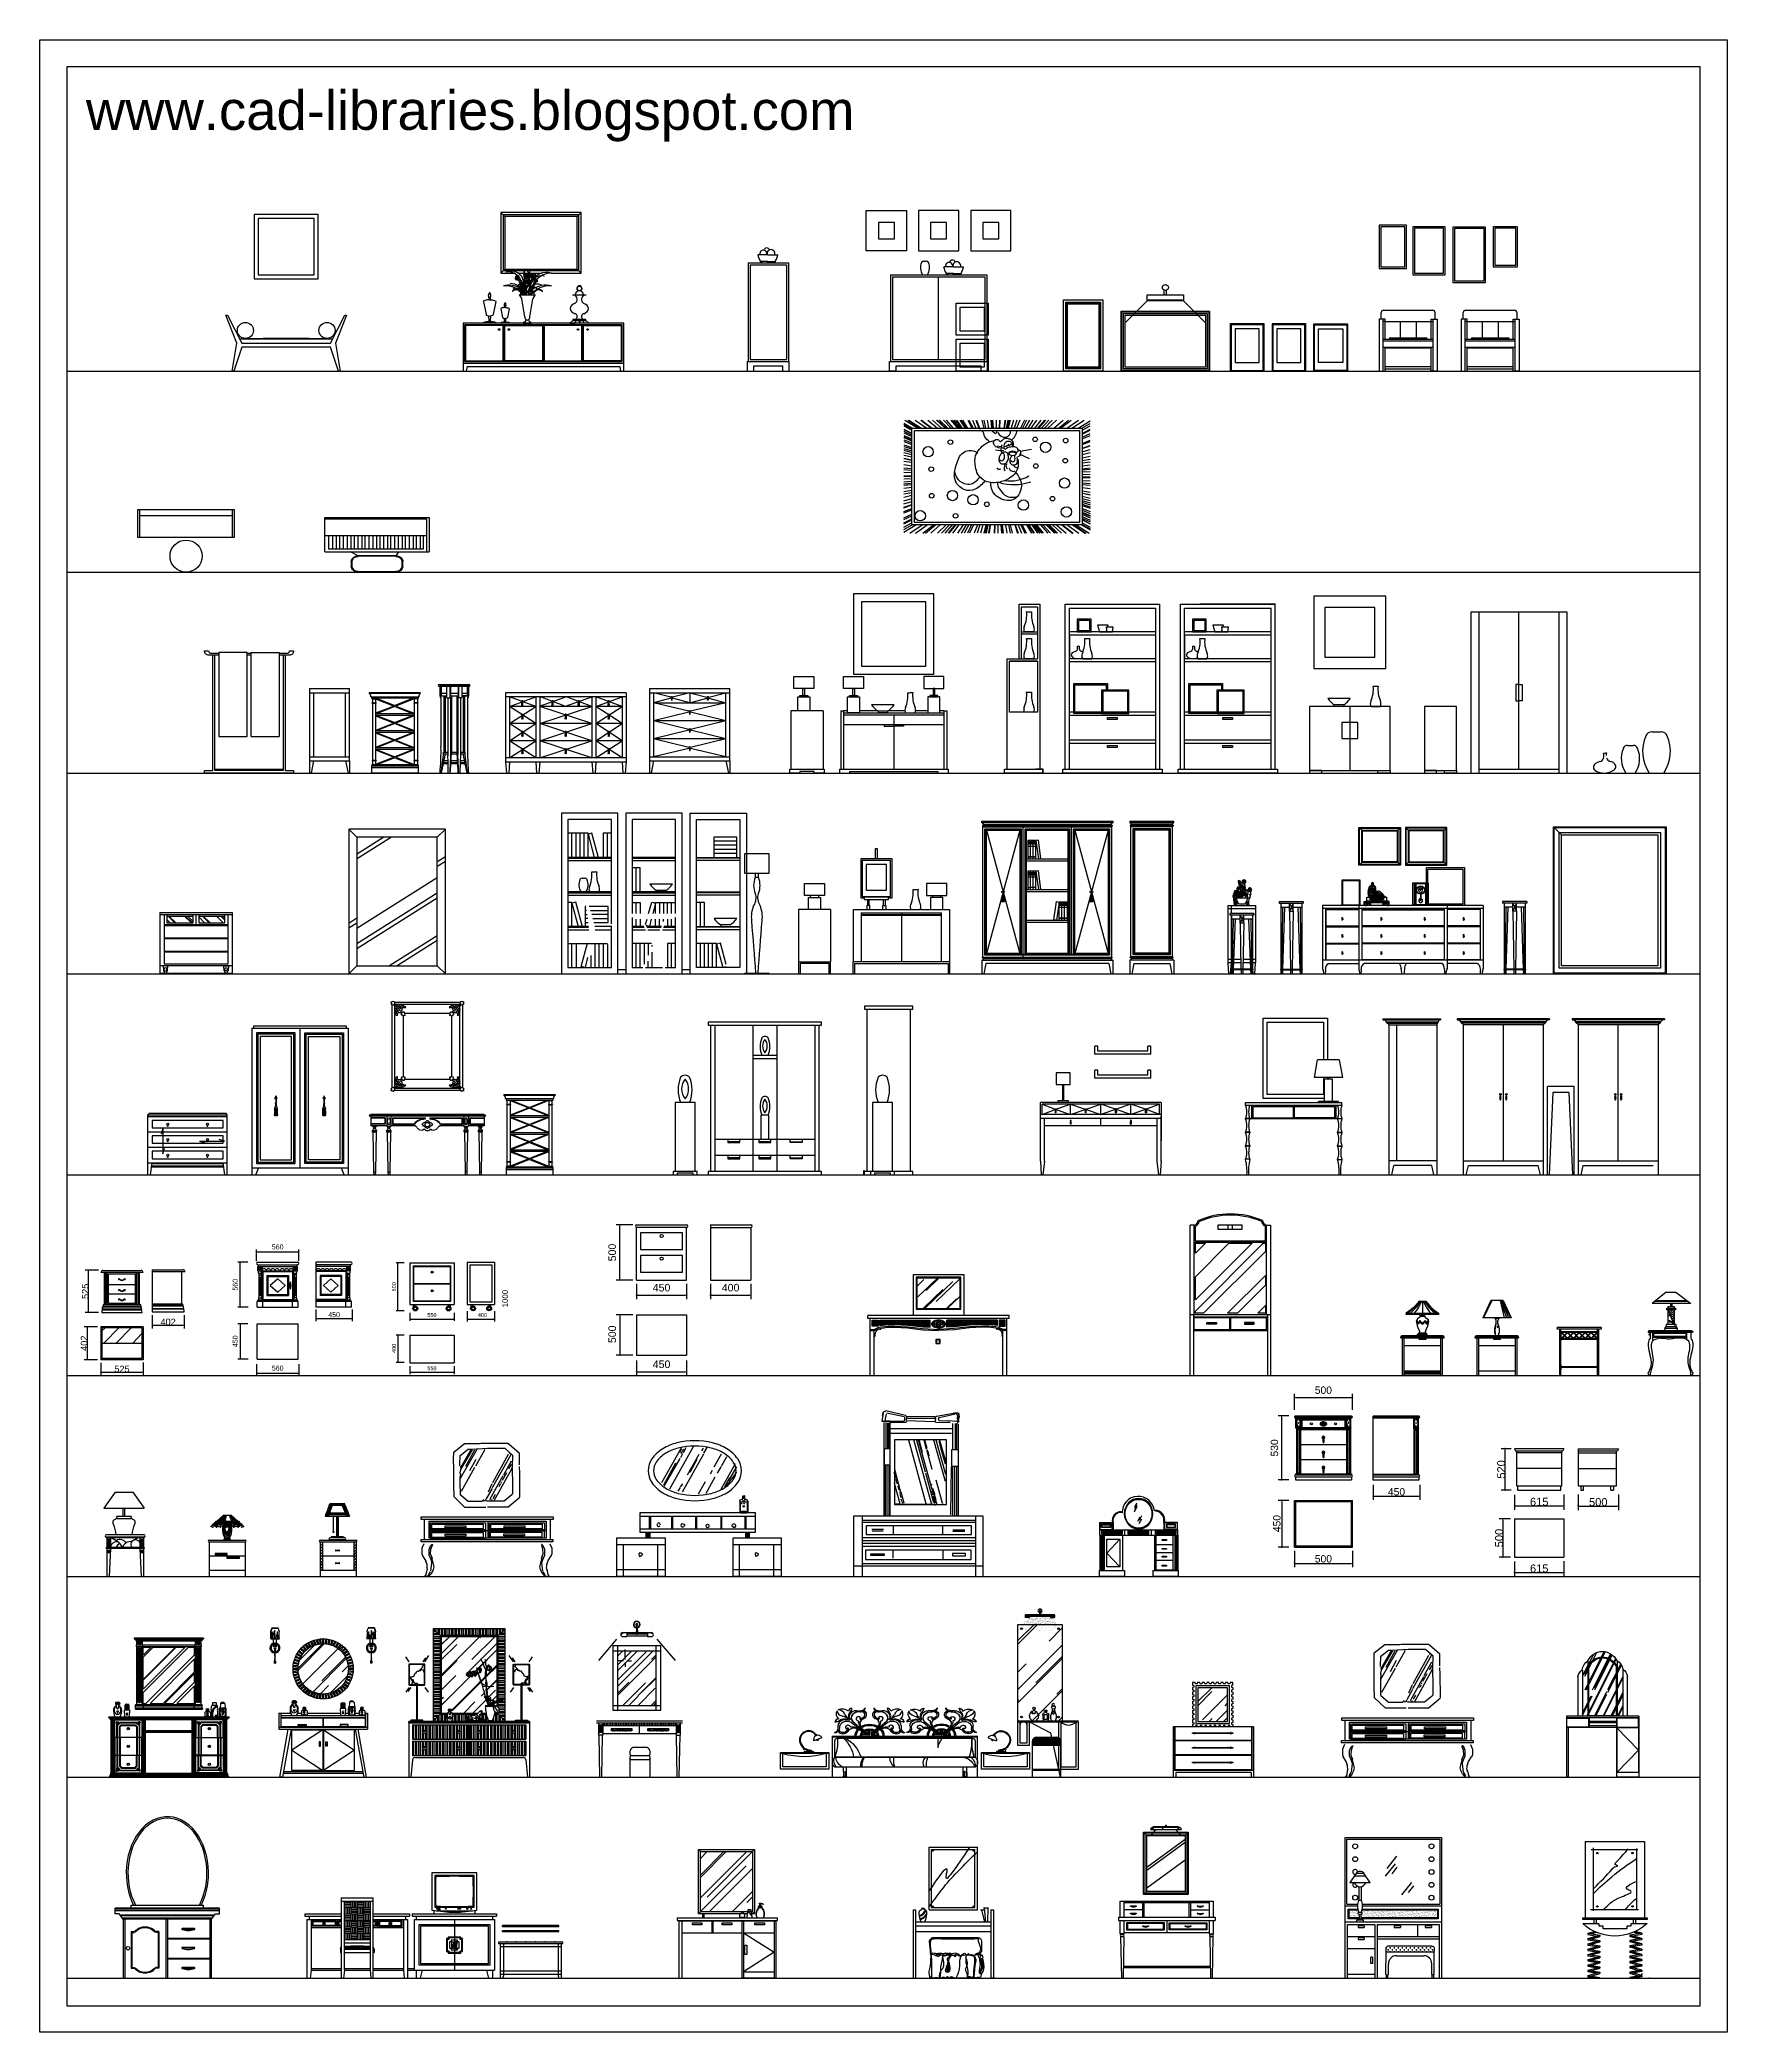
# Model space of a CAD drawing. Header units: inches. Extents: x 6.9 to 49.4, y 11.8 to 36.5.
# Drawn here: x 28.37 to 49.37, y 11.75 to 36.55 of the extents above; entities that cross this region are included whole.
import ezdxf
from ezdxf.enums import TextEntityAlignment as Align

# ---------------------------------------------------------------- set-up
doc = ezdxf.new("R2010")
doc.units = ezdxf.units.IN
doc.header["$MEASUREMENT"] = 0
for name, color, linetype in [('02', 2, 'Continuous'), ('1', 1, 'Continuous'), ('4', 4, 'Continuous'), ('8', 8, 'Continuous'), ('kadrbm', 4, 'Continuous')]:
    doc.layers.add(name, color=color, linetype=linetype)
doc.styles.add('bmmm', font='swissel.ttf')
doc.styles.add('HT', font='swisseb.ttf')
doc.styles.get("Standard").update_dxf_attribs({"font": 'arial.ttf'})
doc.styles.add('STYLE2', font='')
doc.styles.add('STYLE4', font='dutcheb.ttf')
doc.styles.add('STYLE5', font='dutchi.ttf')
doc.styles.get('STYLE2').set_extended_font_data('SimHei')
pattern_1 = [(135, (67.8717846, 4.2986276), (0.0044194174, 0.0044194174), [])]
pattern_2 = [(135, (65.3717846, 4.2986276), (0.0044194174, 0.0044194174), [])]

# ---------------------------------------------------------------- blocks, each defined once
blk = doc.blocks.new('kadrbm')
at = {"layer": 'kadrbm', "color": 4}
blk.add_lwpolyline([(0, 0), (0, 24.797), (21, 24.797), (21, 0), (0, 0)], close=True, dxfattribs=at)
blk.add_lwpolyline([(20.663, 0.326), (20.663, 24.46), (0.337, 24.46), (0.337, 0.326), (20.663, 0.326)], dxfattribs=at)
at = {"layer": 'kadrbm', "color": 211, "true_color": 0xf674fb, "style": 'bmmm'}
blk.add_text('www.cad-libraries.blogspot.com', height=0.48513, dxfattribs=at).set_placement((0.573, 23.677))

msp = doc.modelspace()

# ---------------------------------------------------------------- hatches: boundary and pattern name
at = {"layer": '4'}
h = msp.add_hatch(dxfattribs=at)
h.set_pattern_fill('ANSI31', color=256, scale=0.05, style=0)
h.set_pattern_definition(pattern_2)
h.paths.add_polyline_path([(38.183, 15.234), (38.183, 15.224), (37.583, 15.224), (37.583, 15.234)])
h = msp.add_hatch(dxfattribs=at)
h.set_pattern_fill('ANSI31', color=256, scale=0.05, style=0)
h.set_pattern_definition(pattern_2)
h.paths.add_polyline_path([(38.183, 15.234), (38.183, 15.224), (37.583, 15.224), (37.583, 15.234)])
h = msp.add_hatch(dxfattribs=at)
h.set_pattern_fill('ANSI31', color=256, scale=0.05, style=0)
h.set_pattern_definition([(135, (65.3717846, 4.2986276), (0.0044194174, 0.0044194174), [])])
h.paths.add_polyline_path([(38.183, 15.234), (38.183, 15.224), (37.583, 15.224), (37.583, 15.234)])
h = msp.add_hatch(dxfattribs=at)
h.set_pattern_fill('ANSI31', color=256, scale=0.05, style=0)
h.set_pattern_definition(pattern_1)
h.paths.add_polyline_path([(40.683, 15.234), (40.683, 15.224), (40.083, 15.224), (40.083, 15.234)])
h = msp.add_hatch(dxfattribs=at)
h.set_pattern_fill('ANSI31', color=256, scale=0.05, style=0)
h.set_pattern_definition(pattern_1)
h.paths.add_polyline_path([(40.683, 15.234), (40.683, 15.224), (40.083, 15.224), (40.083, 15.234)])
h = msp.add_hatch(dxfattribs=at)
h.set_pattern_fill('ANSI31', color=256, scale=0.05, style=0)
h.set_pattern_definition([(135, (67.8717846, 4.2986276), (0.0044194174, 0.0044194174), [])])
h.paths.add_polyline_path([(40.683, 15.234), (40.683, 15.224), (40.083, 15.224), (40.083, 15.234)])
at = {"layer": '8'}
for points in [[(32.091, 17.741, 1.036959), (32.091, 17.752, -0.124153), (32.049, 17.751, 1.027339), (32.049, 17.742, -0.168982)], [(32.091, 17.583, 1.036959), (32.091, 17.594, -0.124153), (32.049, 17.594, 1.027339), (32.049, 17.584, -0.168982)]]:
    msp.add_hatch(color=256, dxfattribs=at).paths.add_polyline_path(points)
h = msp.add_hatch(dxfattribs=at)
h.set_pattern_fill('AR-RROOF', color=256, scale=0.2, angle=45, style=0)
h.set_pattern_definition([(45, (43.65422, 14.31097), (0.1697056, 0.4525483), [3, -0.4, 1, -0.2]), (45, (43.7716, 14.56977), (-0.329512, 0.046669), [0.6, -0.066, 1.2, -0.15]), (45, (43.60472, 14.50189), (0.6406387, 0.8301434), [1.6, -0.28, 0.8, -0.2])])
h.paths.add_polyline_path([(33.71, 16.244), (33.716, 16.247), (33.725, 16.243), (33.733, 16.237), (33.743, 16.229), (33.755, 16.215), (33.757, 16.214), (33.759, 16.213), (33.762, 16.22), (33.754, 16.234), (33.75, 16.242), (33.753, 16.247), (33.765, 16.249), (33.778, 16.246), (33.784, 16.239), (33.785, 16.23), (33.793, 16.228), (33.801, 16.225), (33.807, 16.219), (33.812, 16.217), (33.814, 16.221), (33.807, 16.233), (33.806, 16.242), (33.809, 16.248), (33.806, 16.252), (33.802, 16.261), (33.8, 16.272), (33.802, 16.28), (33.805, 16.284), (33.809, 16.285), (33.813, 16.284), (33.817, 16.278), (33.82, 16.274), (33.823, 16.277), (33.824, 16.275), (33.83, 16.277), (33.835, 16.279), (33.841, 16.279), (33.853, 16.281), (33.862, 16.27), (33.863, 16.264), (33.863, 16.253), (33.856, 16.244), (33.852, 16.238), (33.854, 16.235), (33.854, 16.231), (33.851, 16.229), (33.849, 16.23), (33.846, 16.228), (33.836, 16.226), (33.832, 16.225), (33.829, 16.223), (33.825, 16.216), (33.824, 16.21), (33.843, 16.166), (33.871, 16.088), (33.881, 16.081), (33.911, 16.066), (33.913, 16.065), (33.92, 16.068), (33.92, 16.076), (33.916, 16.09), (33.915, 16.105), (33.921, 16.122), (33.918, 16.15), (33.912, 16.162), (33.909, 16.182), (33.91, 16.192), (33.911, 16.227), (33.914, 16.255), (33.914, 16.266), (33.914, 16.265), (33.926, 16.244), (33.926, 16.253), (33.924, 16.251), (33.922, 16.266), (33.923, 16.28), (33.928, 16.288), (33.934, 16.291), (33.933, 16.296), (33.935, 16.306), (33.94, 16.316), (33.946, 16.321), (33.951, 16.322), (33.955, 16.322), (33.958, 16.318), (33.957, 16.312), (33.957, 16.306), (33.962, 16.307), (33.962, 16.304), (33.967, 16.303), (33.973, 16.302), (33.978, 16.298), (33.988, 16.293), (33.989, 16.279), (33.987, 16.273), (33.981, 16.264), (33.969, 16.261), (33.963, 16.258), (33.963, 16.255), (33.961, 16.251), (33.957, 16.251), (33.956, 16.253), (33.953, 16.253), (33.943, 16.257), (33.939, 16.259), (33.936, 16.26), (33.928, 16.256), (33.926, 16.253), (33.926, 16.245), (33.926, 16.224), (33.918, 16.178), (33.915, 16.158), (33.919, 16.15), (33.922, 16.122), (33.933, 16.093), (33.932, 16.075), (33.931, 16.062), (33.931, 16.061), (33.931, 16.061), (33.93, 16.054), (33.926, 16.032), (33.933, 16.011), (33.937, 15.981), (33.937, 15.951), (33.943, 15.932), (33.943, 15.927), (33.954, 15.925), (33.966, 15.922), (33.974, 15.913), (33.979, 15.899), (33.984, 15.886), (33.99, 15.883), (34.003, 15.88), (34.012, 15.879), (34.017, 15.877), (34.026, 15.871), (34.025, 15.867), (34.018, 15.859), (34.012, 15.854), (34.031, 15.864), (34.054, 15.879), (34.056, 15.879), (34.056, 16.674), (33.361, 16.674), (33.361, 15.724), (33.438, 15.724, -0.109759), (33.454, 15.736, -0.016947), (33.454, 15.743), (33.454, 15.752), (33.446, 15.752), (33.448, 15.768, -0.150875), (33.488, 15.768), (33.49, 15.752), (33.482, 15.752), (33.482, 15.743, -0.017416), (33.481, 15.736, -0.103885), (33.498, 15.724), (33.821, 15.724, 0.050969), (33.832, 15.74, -0.223922), (33.848, 15.748, -0.101078), (33.856, 15.756, 0.099568), (33.853, 15.747, -0.232162), (33.86, 15.745, -0.080459), (33.868, 15.757, -0.118951), (33.869, 15.738, -0.278847), (33.869, 15.728, 0.125927), (33.868, 15.724), (33.918, 15.724, -0.020269), (33.914, 15.752, -0.040367), (33.91, 15.806, -0.218646), (33.91, 15.813), (33.94, 15.813), (33.944, 15.827), (33.942, 15.846), (33.938, 15.853), (33.924, 15.876), (33.913, 15.912), (33.906, 15.917), (33.897, 15.923), (33.899, 15.927), (33.908, 15.928), (33.902, 15.969), (33.885, 16.018), (33.869, 16.082), (33.854, 16.12), (33.824, 16.21), (33.814, 16.207), (33.801, 16.208), (33.795, 16.208), (33.794, 16.197), (33.789, 16.188), (33.783, 16.182), (33.78, 16.18), (33.773, 16.186), (33.768, 16.195), (33.763, 16.202), (33.76, 16.199), (33.756, 16.201), (33.753, 16.2), (33.751, 16.191), (33.749, 16.178), (33.742, 16.173), (33.74, 16.169), (33.737, 16.174), (33.732, 16.179), (33.73, 16.182), (33.727, 16.177), (33.724, 16.177), (33.719, 16.18), (33.715, 16.179), (33.704, 16.178), (33.694, 16.18), (33.687, 16.183), (33.681, 16.191), (33.676, 16.193), (33.674, 16.199), (33.678, 16.203), (33.684, 16.205), (33.688, 16.21), (33.684, 16.216), (33.684, 16.224), (33.686, 16.229), (33.694, 16.228), (33.703, 16.225), (33.706, 16.227), (33.702, 16.233), (33.705, 16.24)])
h = msp.add_hatch(dxfattribs=at)
h.set_pattern_fill('AR-RROOF,_O', color=256, scale=0.4, angle=45)
h.set_pattern_definition([(45, (-158.7962, 248.86638), (0.33941125, 0.9050967), [6, -0.8, 2, -0.4]), (45, (-158.56143, 249.384), (-0.6590235, 0.0933381), [1.2, -0.132, 2.4, -0.3]), (45, (-158.8952, 249.24822), (1.28127749, 1.66028672), [3.2, -0.56, 1.6, -0.4])])
h.paths.add_polyline_path([(40.533, 15.624), (41.093, 15.624), (41.093, 16.824), (40.533, 16.824)])
h = msp.add_hatch(dxfattribs=at)
h.set_pattern_fill('AR-RROOF', color=256, scale=0.241, angle=45, style=0)
h.set_pattern_definition([(45, (41.2633, 14.46323), (0.204495, 0.545321), [3.615, -0.482, 1.205, -0.241]), (45, (41.40474, 14.77508), (-0.397062, 0.056236), [0.723, -0.07953, 1.446, -0.18075]), (45, (41.20365, 14.69329), (0.7719697, 1.0003228), [1.928, -0.3374, 0.964, -0.241])])
h.paths.add_polyline_path([(31.783, 15.978, 0.520819), (32.206, 16.274, 0.520819), (31.783, 16.57)])
h.paths.add_polyline_path([(31.783, 16.57, 0.315081), (31.576, 16.274, 0.315081), (31.783, 15.978)])
h = msp.add_hatch(dxfattribs=at)
h.set_pattern_fill('AR-RROOF,_O', color=256, scale=0.2, angle=45)
h.set_pattern_definition([(45, (-207.80524, -98.41663), (0.16970563, 0.45254834), [3, -0.4, 1, -0.2]), (45, (-207.68786, -98.15783), (-0.32951176, 0.04666905), [0.6, -0.066, 1.2, -0.15]), (45, (-207.85473, -98.22571), (0.640638744, 0.83014336), [1.6, -0.28, 0.8, -0.2])])
h.paths.add_polyline_path([(36.035, 16.499), (35.555, 16.499), (35.555, 15.819), (36.035, 15.819)])
h = msp.add_hatch(dxfattribs=at)
h.set_pattern_fill('AR-RROOF,_O', color=256, scale=0.3, angle=45)
h.set_pattern_definition([(45, (31.58128, 9.7108), (0.2545584, 0.6788225), [4.5, -0.6, 1.5, -0.3]), (45, (31.75735, 10.099), (-0.494268, 0.070004), [0.9, -0.099, 1.8, -0.225]), (45, (31.50704, 9.99719), (0.960958, 1.245215), [2.4, -0.42, 1.2, -0.3])])
h.paths.add_polyline_path([(42.777, 15.619), (43.147, 15.619), (43.147, 16.039), (42.777, 16.039)])
h = msp.add_hatch(dxfattribs=at)
h.set_pattern_fill('ANSI31', color=256, scale=0.00025, style=0)
h.set_pattern_definition([(45, (8.6172692, 15.7092049), (-0.000561266008, 0.000561266008), [])])
h.paths.add_polyline_path([(29.328, 15.735), (29.333, 15.73), (29.339, 15.735), (29.333, 15.741)])
h = msp.add_hatch(dxfattribs=at)
h.set_pattern_fill('ANSI31', color=256, scale=0.02, angle=30, style=0)
h.set_pattern_definition([(75, (8.0618904, 15.7204326), (-0.00241481457, 0.0006470476), [])])
h.paths.add_polyline_path([(29.472, 15.766), (29.472, 15.786), (29.427, 15.786), (29.427, 15.766)])
h = msp.add_hatch(dxfattribs=at)
h.set_pattern_fill('ANSI31', color=256, scale=0.00672, angle=60, style=0)
h.set_pattern_definition([(105, (9.9281895, 15.3458684), (-0.000811377694, -0.000217407998), [])])
h.paths.add_polyline_path([(30.469, 15.689), (30.469, 15.69), (30.434, 15.69), (30.434, 15.689)])
h = msp.add_hatch(dxfattribs=at)
h.set_pattern_fill('ANSI31', color=256, scale=0.0144, angle=60, style=0)
h.set_pattern_definition([(105, (9.9281895, 15.3458684), (-0.00173866649, -0.00046587428), [])])
h.paths.add_polyline_path([(30.466, 15.775, 0.068094), (30.438, 15.775, -0.05168), (30.438, 15.741), (30.466, 15.741, -0.05168)])
h = msp.add_hatch(dxfattribs=at)
h.set_pattern_fill('ANSI31', color=256, scale=0.0192, angle=60, style=0)
h.set_pattern_definition([(105, (9.9281895, 15.3458684), (-0.00231822198, -0.0006211657), [])])
h.paths.add_polyline_path([(30.458, 15.729, 0.271674), (30.456, 15.73), (30.448, 15.73, 0.271674), (30.447, 15.729, 0.329653), (30.445, 15.709, 0.311183), (30.446, 15.708), (30.459, 15.708, 0.286488), (30.46, 15.709, 0.350404)])
h.paths.add_polyline_path([(30.447, 15.723, -1), (30.458, 15.723, -1)], flags=16)
h.paths.add_polyline_path([(30.448, 15.723, -1), (30.457, 15.723, -1)], flags=0)
edge = h.paths.add_edge_path(flags=0)
edge.add_ellipse((30.453, 15.725), major_axis=(-0.00007, -0.00206), ratio=0.920379, start_angle=0, end_angle=360)
h.paths.add_polyline_path([(30.452, 15.712), (30.454, 15.712), (30.454, 15.713), (30.452, 15.713)], flags=24)
h.paths.add_polyline_path([(30.447, 15.707), (30.456, 15.707), (30.456, 15.713), (30.447, 15.713)], flags=9)
h.paths.add_polyline_path([(30.449, 15.713), (30.456, 15.713), (30.456, 15.717), (30.449, 15.717)], flags=24)
h = msp.add_hatch(dxfattribs=at)
h.set_pattern_fill('ANSI31', color=256, scale=0.0005, style=0)
h.set_pattern_definition([(45, (10.0410008, 15.3457121), (-0.00112253202, 0.00112253202), [])])
h.paths.add_polyline_path([(30.546, 15.689), (30.546, 15.683), (30.57, 15.683), (30.57, 15.689)])
h = msp.add_hatch(dxfattribs=at)
h.set_pattern_fill('ANSI31', color=256, scale=0.00025, style=0)
h.set_pattern_definition([(45, (10.8150381, 15.7272049), (-0.000561266008, 0.000561266008), [])])
h.paths.add_polyline_path([(31.526, 15.753), (31.531, 15.748), (31.537, 15.753), (31.531, 15.759)])
h = msp.add_hatch(dxfattribs=at)
h.set_pattern_fill('ANSI31', color=256, scale=0.00672, angle=60, style=0)
h.set_pattern_definition([(105, (11.1332125, 15.3638684), (-0.000811377694, -0.000217407998), [])])
h.paths.add_polyline_path([(31.674, 15.707), (31.674, 15.708), (31.639, 15.708), (31.639, 15.707)])
h = msp.add_hatch(dxfattribs=at)
h.set_pattern_fill('ANSI31', color=256, scale=0.0144, angle=60, style=0)
h.set_pattern_definition([(105, (11.1332125, 15.3638684), (-0.00173866649, -0.00046587428), [])])
h.paths.add_polyline_path([(31.671, 15.793, 0.068094), (31.643, 15.793, -0.05168), (31.643, 15.759), (31.671, 15.759, -0.05168)])
h = msp.add_hatch(dxfattribs=at)
h.set_pattern_fill('ANSI31', color=256, scale=0.0192, angle=60, style=0)
h.set_pattern_definition([(105, (11.1332125, 15.3638684), (-0.00231822198, -0.0006211657), [])])
h.paths.add_polyline_path([(31.663, 15.747, 0.271674), (31.661, 15.748), (31.653, 15.748, 0.271674), (31.652, 15.747, 0.329653), (31.65, 15.727, 0.311183), (31.651, 15.726), (31.664, 15.726, 0.286488), (31.665, 15.727, 0.350404)])
h.paths.add_polyline_path([(31.652, 15.741, -1), (31.663, 15.741, -1)], flags=16)
h.paths.add_polyline_path([(31.653, 15.741, -1), (31.662, 15.741, -1)], flags=0)
edge = h.paths.add_edge_path(flags=0)
edge.add_ellipse((31.658, 15.743), major_axis=(-0.00007, -0.00206), ratio=0.920379, start_angle=0, end_angle=360)
h.paths.add_polyline_path([(31.657, 15.73), (31.659, 15.73), (31.659, 15.731), (31.657, 15.731)], flags=24)
h.paths.add_polyline_path([(31.652, 15.725), (31.664, 15.725), (31.664, 15.731), (31.652, 15.731)], flags=9)
h.paths.add_polyline_path([(31.654, 15.731), (31.661, 15.731), (31.661, 15.735), (31.654, 15.735)], flags=24)
h = msp.add_hatch(dxfattribs=at)
h.set_pattern_fill('ANSI31', color=256, scale=0.02, angle=30, style=0)
h.set_pattern_definition([(75, (10.7503108, 15.7384326), (-0.00241481457, 0.0006470476), [])])
h.paths.add_polyline_path([(32.16, 15.784), (32.16, 15.804), (32.115, 15.804), (32.115, 15.784)])
h = msp.add_hatch(dxfattribs=at)
h.set_pattern_fill('ANSI31', color=256, scale=0.00672, angle=60, style=0)
h.set_pattern_definition([(105, (11.85016155, 15.3638684), (-0.000811377694, -0.000217407998), [])])
h.paths.add_polyline_path([(32.391, 15.707), (32.391, 15.708), (32.356, 15.708), (32.356, 15.707)])
h = msp.add_hatch(dxfattribs=at)
h.set_pattern_fill('ANSI31', color=256, scale=0.0144, angle=60, style=0)
h.set_pattern_definition([(105, (11.8501616, 15.3638684), (-0.00173866649, -0.00046587428), [])])
h.paths.add_polyline_path([(32.388, 15.793, 0.068094), (32.359, 15.793, -0.05168), (32.359, 15.759), (32.388, 15.759, -0.05168)])
h = msp.add_hatch(dxfattribs=at)
h.set_pattern_fill('ANSI31', color=256, scale=0.0192, angle=60, style=0)
h.set_pattern_definition([(105, (11.8501616, 15.3638684), (-0.00231822198, -0.0006211657), [])])
h.paths.add_polyline_path([(32.38, 15.747, 0.271674), (32.378, 15.748), (32.37, 15.748, 0.271674), (32.369, 15.747, 0.329653), (32.367, 15.727, 0.311183), (32.368, 15.726), (32.381, 15.726, 0.286488), (32.382, 15.727, 0.350404)])
h.paths.add_polyline_path([(32.369, 15.741, -1), (32.38, 15.741, -1)], flags=16)
h.paths.add_polyline_path([(32.37, 15.741, -1), (32.379, 15.741, -1)], flags=0)
edge = h.paths.add_edge_path(flags=0)
edge.add_ellipse((32.375, 15.743), major_axis=(-0.00007, -0.00206), ratio=0.920379, start_angle=0, end_angle=360)
h.paths.add_polyline_path([(32.374, 15.73), (32.376, 15.73), (32.376, 15.731), (32.374, 15.731)], flags=24)
h.paths.add_polyline_path([(32.369, 15.725), (32.381, 15.725), (32.381, 15.731), (32.369, 15.731)], flags=9)
h.paths.add_polyline_path([(32.371, 15.731), (32.377, 15.731), (32.377, 15.735), (32.371, 15.735)], flags=24)
h = msp.add_hatch(dxfattribs=at)
h.set_pattern_fill('_U', color=256, scale=0.02, angle=90, style=0, pattern_type=0)
h.set_pattern_definition([(90, (34.392004, 22.919216), (-0.02, 0), [])])
h.paths.add_polyline_path([(36.285, 15.564), (36.285, 15.604), (35.829, 15.604), (35.373, 15.604), (35.373, 15.564)])
h = msp.add_hatch(dxfattribs=at)
h.set_pattern_fill('AR-SAND,_O', color=256, scale=0.01)
h.set_pattern_definition([(37.5, (46.865355, 4.602432), (-0.000629934, 0.019268238), [0, -0.0152, 0, -0.017, 0, -0.01625]), (7.5, (46.865355, 4.602432), (0.017697767, 0.02822146), [0, -0.0082, 0, -0.0137, 0, -0.00525]), (327.5, (46.853055, 4.602432), (0.031141419, 5.659e-05), [0, -0.005, 0, -0.018, 0, -0.0235]), (317.5, (46.853055, 4.602432), (0.030061266, 0.008776756), [0, -0.0025, 0, -0.0118, 0, -0.0135])])
h.paths.add_polyline_path([(35.731, 15.501), (35.731, 15.531), (35.478, 15.531), (35.478, 15.501)])
h.paths.add_polyline_path([(35.648, 15.511), (35.568, 15.511), (35.568, 15.521), (35.648, 15.521)], flags=16)
h = msp.add_hatch(dxfattribs=at)
h.set_pattern_fill('AR-SAND,_O', color=256, scale=0.01)
h.set_pattern_definition([(37.5, (47.321584, 4.602432), (-0.000629934, 0.019268238), [0, -0.0152, 0, -0.017, 0, -0.01625]), (7.5, (47.321584, 4.602432), (0.017697767, 0.02822146), [0, -0.0082, 0, -0.0137, 0, -0.00525]), (327.5, (47.309284, 4.602432), (0.031141419, 5.659e-05), [0, -0.005, 0, -0.018, 0, -0.0235]), (317.5, (47.309284, 4.602432), (0.030061266, 0.008776756), [0, -0.0025, 0, -0.0118, 0, -0.0135])])
h.paths.add_polyline_path([(36.188, 15.501), (36.188, 15.531), (35.934, 15.531), (35.934, 15.501)])
h.paths.add_polyline_path([(36.104, 15.511), (36.024, 15.511), (36.024, 15.521), (36.104, 15.521)], flags=16)
h = msp.add_hatch(dxfattribs=at)
h.set_pattern_fill('NET3', color=256, scale=0.2, style=0)
h.set_pattern_definition([(0, (-64.54319, -31.442596), (0, 0.025), []), (60, (-64.54319, -31.442596), (-0.021650635, 0.0125), []), (120, (-64.54319, -31.442596), (-0.021650635, -0.0125), [])])
h.paths.add_polyline_path([(40.771, 15.424, 0.414214), (40.721, 15.374), (40.721, 15.334), (41.071, 15.334), (41.071, 15.374, 0.414214), (41.021, 15.424)])
h = msp.add_hatch(dxfattribs=at)
h.set_pattern_fill('AR-RROOF', color=256, scale=0.3, angle=45, style=0)
h.set_pattern_definition([(45, (-135.90052, -35.77273), (0.25455844, 0.6788225), [4.5, -0.6, 1.5, -0.3]), (45, (-135.72445, -35.38453), (-0.4942676, 0.0700036), [0.9, -0.099, 1.8, -0.225]), (45, (-135.97477, -35.48635), (0.96095812, 1.24521504), [2.4, -0.42, 1.2, -0.3])])
h.paths.add_polyline_path([(36.586, 13.249), (37.236, 13.249), (37.236, 13.999), (36.586, 13.999)])
h = msp.add_hatch(dxfattribs=at)
h.set_pattern_fill('ANSI36', color=256, scale=0.1, style=0)
h.set_pattern_definition([(45, (-62.862983, 253.081444), (0.0066291261, 0.0243067956), [0.03125, -0.00625, 0, -0.00625])])
h.paths.add_polyline_path([(32.515, 12.814), (32.515, 12.784), (32.525, 12.784)])
h.paths.add_polyline_path([(32.475, 12.784), (32.475, 12.818, 0.039964), (32.155, 12.818), (32.155, 12.784)])
h.paths.add_polyline_path([(32.115, 12.814), (32.105, 12.784), (32.115, 12.784)])

# ---------------------------------------------------------------- linework, layer by layer
at = {"layer": '02'}
for p, q in [((41.823, 32.424), (41.823, 33.174)), ((41.823, 33.174), (42.923, 33.174)), ((42.923, 33.174), (42.923, 32.424)), ((42.923, 32.424), (41.823, 32.424)), ((39.119, 31.777), (39.225, 31.717)), ((39.119, 31.765), (39.219, 31.709)), ((39.119, 31.746), (39.219, 31.691)), ((39.132, 31.817), (39.295, 31.717)), ((39.167, 31.817), (39.325, 31.717)), ((39.181, 31.817), (39.337, 31.717)), ((39.259, 31.817), (39.404, 31.717)), ((39.328, 31.817), (39.463, 31.717)), ((39.336, 31.817), (39.47, 31.717)), ((39.416, 31.817), (39.538, 31.717)), ((39.473, 31.817), (39.588, 31.717)), ((39.523, 31.817), (39.631, 31.717)), ((39.535, 31.817), (39.641, 31.717)), ((39.559, 31.817), (39.661, 31.717)), ((39.562, 31.817), (39.664, 31.717)), ((39.612, 31.817), (39.707, 31.717)), ((39.644, 31.817), (39.734, 31.717)), ((39.704, 31.817), (39.785, 31.717)), ((39.718, 31.817), (39.798, 31.717)), ((39.743, 31.817), (39.819, 31.717)), ((39.749, 31.817), (39.824, 31.717)), ((39.772, 31.817), (39.844, 31.717)), ((39.816, 31.817), (39.882, 31.717)), ((39.826, 31.817), (39.89, 31.717)), ((39.848, 31.817), (39.909, 31.717)), ((39.914, 31.817), (39.966, 31.717)), ((39.929, 31.817), (39.979, 31.717)), ((39.971, 31.817), (40.015, 31.717)), ((40.014, 31.817), (40.052, 31.717)), ((40.021, 31.817), (40.058, 31.717)), ((40.087, 31.817), (40.114, 31.717)), ((40.113, 31.817), (40.136, 31.717)), ((40.154, 31.817), (40.172, 31.717)), ((40.2, 31.817), (40.211, 31.717)), ((40.21, 31.817), (40.22, 31.717)), ((40.223, 31.817), (40.231, 31.717)), ((40.267, 31.817), (40.268, 31.717)), ((40.31, 31.817), (40.306, 31.717)), ((40.313, 31.817), (40.308, 31.717)), ((40.377, 31.817), (40.363, 31.717)), ((40.383, 31.817), (40.368, 31.717)), ((40.411, 31.817), (40.392, 31.717)), ((40.426, 31.817), (40.405, 31.717)), ((40.44, 31.817), (40.417, 31.717)), ((40.482, 31.817), (40.453, 31.717)), ((40.525, 31.817), (40.49, 31.717)), ((40.562, 31.817), (40.522, 31.717)), ((40.62, 31.817), (40.572, 31.717)), ((40.646, 31.817), (40.593, 31.717)), ((40.684, 31.817), (40.626, 31.717)), ((40.725, 31.817), (40.661, 31.717)), ((40.77, 31.817), (40.7, 31.717)), ((40.749, 31.717), (40.827, 31.817)), ((40.787, 31.717), (40.872, 31.817)), ((40.797, 31.717), (40.884, 31.817)), ((40.83, 31.717), (40.922, 31.817)), ((40.868, 31.717), (40.966, 31.817)), ((40.911, 31.717), (41.017, 31.817)), ((40.984, 31.717), (41.101, 31.817)), ((41.042, 31.717), (41.169, 31.817)), ((41.07, 31.717), (41.201, 31.817)), ((41.146, 31.717), (41.29, 31.817)), ((41.208, 31.717), (41.362, 31.817)), ((41.287, 31.717), (41.436, 31.806)), ((41.334, 31.717), (41.436, 31.775)), ((41.336, 31.692), (41.436, 31.746)), ((39.119, 31.704), (39.219, 31.653)), ((39.119, 31.701), (39.219, 31.65)), ((39.119, 31.679), (39.219, 31.63)), ((39.119, 31.658), (39.219, 31.611)), ((39.119, 31.626), (39.219, 31.582)), ((39.119, 31.607), (39.219, 31.565)), ((39.119, 31.6), (39.219, 31.558)), ((39.119, 31.572), (39.219, 31.532)), ((39.119, 31.549), (39.219, 31.511)), ((39.119, 31.509), (39.219, 31.475)), ((41.336, 31.651), (41.436, 31.702)), ((41.336, 31.641), (41.436, 31.691)), ((41.336, 31.604), (41.436, 31.65)), ((41.336, 31.582), (41.436, 31.626)), ((41.336, 31.527), (41.436, 31.566)), ((41.336, 31.513), (41.436, 31.551)), ((41.336, 31.468), (41.436, 31.502)), ((41.336, 31.468), (41.436, 31.502)), ((41.336, 31.462), (41.436, 31.495)), ((39.119, 31.49), (39.219, 31.457)), ((39.119, 31.464), (39.219, 31.433)), ((39.119, 31.442), (39.219, 31.413)), ((39.119, 31.413), (39.219, 31.387)), ((39.119, 31.382), (39.219, 31.358)), ((39.119, 31.341), (39.219, 31.321)), ((39.119, 31.339), (39.219, 31.32)), ((39.119, 31.307), (39.219, 31.291)), ((39.119, 31.262), (39.219, 31.249)), ((40.317, 31.434), (40.26, 31.444)), ((40.32, 31.482), (40.285, 31.492)), ((40.364, 31.436), (40.317, 31.434)), ((40.359, 31.463), (40.32, 31.482)), ((40.681, 31.334), (40.556, 31.393)), ((40.567, 31.429), (40.709, 31.456)), ((41.336, 31.423), (41.436, 31.452)), ((41.336, 31.388), (41.436, 31.414)), ((41.336, 31.347), (41.436, 31.369)), ((41.336, 31.312), (41.436, 31.33)), ((41.336, 31.283), (41.436, 31.299)), ((41.336, 31.246), (41.436, 31.258)), ((39.119, 31.223), (39.219, 31.213)), ((39.119, 31.201), (39.219, 31.194)), ((39.119, 31.168), (39.219, 31.164)), ((39.119, 31.125), (39.219, 31.124)), ((39.119, 31.119), (39.219, 31.119)), ((39.119, 31.085), (39.219, 31.088)), ((39.119, 31.05), (39.219, 31.056)), ((39.119, 31.022), (39.219, 31.03)), ((39.119, 31.007), (39.219, 31.016)), ((41.336, 31.212), (41.436, 31.221)), ((41.336, 31.198), (41.436, 31.205)), ((41.336, 31.172), (41.436, 31.178)), ((41.336, 31.14), (41.436, 31.142)), ((41.336, 31.109), (41.436, 31.109)), ((41.336, 31.104), (41.436, 31.103)), ((41.336, 31.064), (41.436, 31.059)), ((41.336, 31.034), (41.436, 31.027)), ((41.336, 31.015), (41.436, 31.005)), ((39.119, 30.969), (39.219, 30.982)), ((39.119, 30.929), (39.219, 30.945)), ((39.119, 30.898), (39.219, 30.916)), ((39.119, 30.859), (39.219, 30.881)), ((39.119, 30.813), (39.219, 30.839)), ((39.119, 30.776), (39.219, 30.805)), ((39.119, 30.733), (39.219, 30.766)), ((39.119, 30.726), (39.219, 30.76)), ((39.119, 30.726), (39.219, 30.76)), ((41.336, 30.979), (41.436, 30.966)), ((41.336, 30.937), (41.436, 30.921)), ((41.336, 30.908), (41.436, 30.889)), ((41.336, 30.906), (41.436, 30.887)), ((41.336, 30.869), (41.436, 30.846)), ((41.336, 30.841), (41.436, 30.815)), ((41.336, 30.814), (41.436, 30.786)), ((41.336, 30.795), (41.436, 30.764)), ((41.336, 30.771), (41.436, 30.738)), ((41.336, 30.753), (41.436, 30.719)), ((29.585, 30.354), (29.585, 30.704)), ((29.585, 30.704), (30.785, 30.704)), ((29.61, 30.354), (29.61, 30.704)), ((30.76, 30.704), (30.76, 30.354)), ((30.785, 30.704), (30.785, 30.354)), ((31.913, 30.603), (33.211, 30.603)), ((31.913, 30.177), (31.913, 30.603)), ((33.183, 30.582), (31.913, 30.582)), ((33.183, 30.177), (33.183, 30.582)), ((33.211, 30.603), (33.211, 30.177)), ((39.119, 30.677), (39.219, 30.715)), ((39.119, 30.662), (39.219, 30.701)), ((39.119, 30.602), (39.219, 30.646)), ((39.119, 30.578), (39.219, 30.624)), ((39.119, 30.537), (39.219, 30.587)), ((39.119, 30.526), (39.219, 30.577)), ((39.119, 30.482), (39.219, 30.536)), ((39.119, 30.453), (39.221, 30.511)), ((39.119, 30.422), (39.268, 30.511)), ((39.193, 30.411), (39.348, 30.511)), ((39.265, 30.411), (39.409, 30.511)), ((39.354, 30.411), (39.486, 30.511)), ((39.386, 30.411), (39.513, 30.511)), ((39.454, 30.411), (39.571, 30.511)), ((39.539, 30.411), (39.644, 30.511)), ((39.589, 30.411), (39.687, 30.511)), ((39.634, 30.411), (39.725, 30.511)), ((39.672, 30.411), (39.758, 30.511)), ((39.683, 30.411), (39.768, 30.511)), ((39.728, 30.411), (39.806, 30.511)), ((39.855, 30.511), (39.785, 30.411)), ((39.894, 30.511), (39.831, 30.411)), ((39.929, 30.511), (39.871, 30.411)), ((39.962, 30.511), (39.909, 30.411)), ((39.984, 30.511), (39.935, 30.411)), ((40.034, 30.511), (39.993, 30.411)), ((40.065, 30.511), (40.03, 30.411)), ((40.102, 30.511), (40.073, 30.411)), ((40.138, 30.511), (40.115, 30.411)), ((40.15, 30.511), (40.129, 30.411)), ((40.163, 30.511), (40.144, 30.411)), ((40.187, 30.511), (40.172, 30.411)), ((40.193, 30.511), (40.179, 30.411)), ((40.247, 30.511), (40.242, 30.411)), ((40.25, 30.511), (40.245, 30.411)), ((40.287, 30.511), (40.288, 30.411)), ((40.325, 30.511), (40.332, 30.411)), ((40.335, 30.511), (40.345, 30.411)), ((40.344, 30.511), (40.355, 30.411)), ((40.384, 30.511), (40.401, 30.411)), ((40.419, 30.511), (40.443, 30.411)), ((40.441, 30.511), (40.468, 30.411)), ((40.498, 30.511), (40.534, 30.411)), ((40.503, 30.511), (40.541, 30.411)), ((40.54, 30.511), (40.584, 30.411)), ((40.576, 30.511), (40.626, 30.411)), ((40.59, 30.511), (40.641, 30.411)), ((40.646, 30.511), (40.708, 30.411)), ((40.665, 30.511), (40.73, 30.411)), ((40.673, 30.511), (40.739, 30.411)), ((40.711, 30.511), (40.783, 30.411)), ((40.731, 30.511), (40.806, 30.411)), ((40.736, 30.511), (40.812, 30.411)), ((40.757, 30.511), (40.837, 30.411)), ((40.77, 30.511), (40.852, 30.411)), ((40.821, 30.511), (40.911, 30.411)), ((40.849, 30.511), (40.943, 30.411)), ((40.891, 30.511), (40.993, 30.411)), ((40.894, 30.511), (40.997, 30.411)), ((40.914, 30.511), (41.02, 30.411)), ((40.925, 30.511), (41.032, 30.411)), ((40.967, 30.511), (41.082, 30.411)), ((41.017, 30.511), (41.14, 30.411)), ((41.085, 30.511), (41.219, 30.411)), ((41.092, 30.511), (41.227, 30.411)), ((41.151, 30.511), (41.296, 30.411)), ((41.218, 30.511), (41.374, 30.411)), ((41.231, 30.511), (41.389, 30.411)), ((41.261, 30.511), (41.424, 30.411)), ((41.33, 30.511), (41.436, 30.45)), ((41.336, 30.717), (41.436, 30.679)), ((41.336, 30.696), (41.436, 30.656)), ((41.336, 30.67), (41.436, 30.628)), ((41.336, 30.663), (41.436, 30.621)), ((41.336, 30.646), (41.436, 30.602)), ((41.336, 30.617), (41.436, 30.57)), ((41.336, 30.598), (41.436, 30.549)), ((41.336, 30.578), (41.436, 30.527)), ((41.336, 30.575), (41.436, 30.524)), ((41.336, 30.536), (41.436, 30.482)), ((41.336, 30.519), (41.436, 30.463)), ((30.785, 30.354), (29.585, 30.354)), ((33.183, 30.377), (31.913, 30.377)), ((31.956, 30.377), (31.956, 30.214)), ((32.01, 30.214), (32.01, 30.377)), ((32.057, 30.214), (32.057, 30.377)), ((32.097, 30.214), (32.097, 30.377)), ((32.145, 30.214), (32.145, 30.377)), ((32.193, 30.214), (32.193, 30.377)), ((32.241, 30.214), (32.241, 30.377)), ((32.281, 30.214), (32.281, 30.377)), ((32.328, 30.214), (32.328, 30.377)), ((32.376, 30.214), (32.376, 30.377)), ((32.416, 30.214), (32.416, 30.377)), ((32.464, 30.214), (32.464, 30.377)), ((32.512, 30.214), (32.512, 30.377)), ((32.559, 30.214), (32.559, 30.377)), ((32.599, 30.214), (32.599, 30.377)), ((32.647, 30.214), (32.647, 30.377)), ((32.695, 30.214), (32.695, 30.377)), ((32.735, 30.214), (32.735, 30.377)), ((32.782, 30.214), (32.782, 30.377)), ((32.83, 30.214), (32.83, 30.377)), ((32.878, 30.214), (32.878, 30.377)), ((32.918, 30.214), (32.918, 30.377)), ((32.966, 30.214), (32.966, 30.377)), ((33.014, 30.214), (33.014, 30.377)), ((33.053, 30.214), (33.053, 30.377)), ((33.101, 30.214), (33.101, 30.377)), ((33.139, 30.214), (33.139, 30.377)), ((31.913, 30.177), (33.211, 30.177)), ((31.956, 30.214), (33.139, 30.214)), ((32.328, 30.128), (32.23, 30.177)), ((32.241, 30.056), (32.241, 29.996)), ((32.25, 30.056), (32.25, 29.996)), ((32.796, 30.128), (32.328, 30.128)), ((32.796, 30.121), (32.328, 30.121)), ((32.83, 30.177), (32.796, 30.128)), ((32.874, 29.996), (32.874, 30.056)), ((32.883, 29.996), (32.883, 30.056)), ((32.328, 29.931), (32.796, 29.931)), ((32.796, 29.924), (32.328, 29.924)), ((41.494, 23.924), (41.494, 24.024)), ((41.534, 24.024), (41.494, 24.024)), ((42.194, 23.924), (41.494, 23.924)), ((41.534, 23.964), (41.534, 24.024)), ((42.154, 23.964), (41.534, 23.964)), ((42.194, 24.024), (42.154, 24.024)), ((42.154, 23.964), (42.154, 24.024)), ((42.194, 23.924), (42.194, 24.024)), ((41.494, 23.624), (41.494, 23.724)), ((41.534, 23.724), (41.494, 23.724)), ((42.194, 23.624), (41.494, 23.624)), ((41.534, 23.664), (41.534, 23.724)), ((42.154, 23.664), (41.534, 23.664)), ((42.194, 23.724), (42.154, 23.724)), ((42.154, 23.664), (42.154, 23.724)), ((42.194, 23.624), (42.194, 23.724)), ((35.746, 21.799), (35.536, 21.799)), ((35.793, 21.799), (36.414, 21.799)), ((35.793, 21.113), (35.793, 21.767)), ((36.414, 21.767), (35.793, 21.767)), ((36.365, 21.701), (35.842, 21.701)), ((35.842, 21.701), (35.842, 21.493)), ((36.365, 21.493), (36.365, 21.701)), ((36.414, 21.113), (36.414, 21.767)), ((36.711, 21.799), (36.711, 21.113)), ((36.711, 21.799), (37.213, 21.799)), ((36.711, 21.767), (37.213, 21.767)), ((37.213, 21.767), (37.213, 21.113)), ((42.683, 19.924), (42.683, 21.796)), ((42.733, 21.796), (42.683, 21.796)), ((42.733, 20.686), (42.733, 21.796)), ((42.733, 21.586), (43.633, 21.586)), ((42.748, 21.601), (42.748, 21.785)), ((42.748, 21.601), (43.618, 21.601)), ((43.328, 21.795), (43.028, 21.795)), ((43.028, 21.795), (43.028, 21.745)), ((43.028, 21.745), (43.328, 21.745)), ((43.15, 21.795), (43.15, 21.745)), ((43.206, 21.795), (43.206, 21.745)), ((43.328, 21.745), (43.328, 21.795)), ((43.618, 21.601), (43.618, 21.785)), ((43.633, 20.686), (43.633, 21.796)), ((43.633, 21.796), (43.683, 21.796)), ((43.683, 21.796), (43.683, 19.925)), ((32.899, 21.329), (32.798, 21.329)), ((32.97, 21.329), (33.52, 21.329)), ((32.97, 21.329), (32.97, 20.809)), ((33.52, 21.329), (33.52, 20.809)), ((33.683, 21.336), (33.683, 20.81)), ((33.683, 21.336), (34.024, 21.336)), ((34.024, 21.336), (34.024, 20.81)), ((35.842, 21.493), (36.365, 21.493)), ((36.365, 21.419), (35.842, 21.419)), ((35.842, 21.419), (35.842, 21.211)), ((36.365, 21.211), (36.365, 21.419)), ((42.748, 20.727), (43.591, 21.571)), ((42.748, 20.865), (43.453, 21.571)), ((42.748, 21.446), (42.872, 21.571)), ((42.748, 21.153), (43.165, 21.571)), ((42.748, 21.446), (42.748, 21.571)), ((42.748, 21.571), (42.872, 21.571)), ((42.849, 20.701), (43.618, 21.47)), ((43.165, 21.571), (43.453, 21.571)), ((43.591, 21.571), (43.618, 21.571)), ((43.618, 21.571), (43.618, 21.47)), ((29.096, 21.235), (28.931, 21.235)), ((29.649, 21.207), (29.124, 21.207)), ((29.151, 21.234), (29.623, 21.234)), ((29.169, 20.807), (29.169, 21.207)), ((29.187, 20.807), (29.187, 21.207)), ((29.205, 20.807), (29.205, 21.207)), ((29.218, 21.189), (29.556, 21.189)), ((29.218, 20.824), (29.218, 21.189)), ((29.353, 21.125), (29.354, 21.125)), ((29.42, 21.125), (29.421, 21.125)), ((29.556, 20.824), (29.556, 21.189)), ((29.569, 20.807), (29.569, 21.207)), ((29.587, 20.807), (29.587, 21.207)), ((29.605, 20.807), (29.605, 21.207)), ((29.763, 21.241), (30.146, 21.241)), ((29.763, 21.241), (29.763, 20.716)), ((30.173, 21.214), (29.763, 21.214)), ((30.129, 21.214), (30.129, 20.814)), ((33.01, 21.289), (33.48, 21.289)), ((33.01, 21.289), (33.01, 20.849)), ((33.015, 21.284), (33.015, 21.071)), ((33.015, 21.284), (33.475, 21.284)), ((33.475, 21.071), (33.475, 21.284)), ((33.48, 20.849), (33.48, 21.289)), ((35.746, 21.113), (35.536, 21.113)), ((35.793, 21.113), (36.414, 21.113)), ((35.842, 21.211), (36.365, 21.211)), ((36.711, 21.113), (37.213, 21.113)), ((39.368, 21.119), (39.282, 21.035)), ((39.536, 21.137), (39.294, 20.903)), ((39.726, 21.094), (39.383, 20.762)), ((39.555, 21.137), (39.398, 20.985)), ((39.815, 21.129), (39.521, 20.845)), ((42.748, 20.865), (42.748, 21.153)), ((43.148, 20.701), (43.618, 21.171)), ((43.618, 21.171), (43.618, 21.05)), ((29.218, 21.056), (29.556, 21.056)), ((29.218, 20.94), (29.556, 20.94)), ((29.353, 20.991), (29.354, 20.991)), ((29.353, 20.876), (29.354, 20.876)), ((29.42, 20.991), (29.421, 20.991)), ((29.42, 20.876), (29.421, 20.876)), ((33.01, 20.849), (33.48, 20.849)), ((33.015, 21.071), (33.475, 21.071)), ((33.015, 21.066), (33.475, 21.066)), ((33.015, 21.066), (33.015, 20.854)), ((33.015, 20.854), (33.475, 20.854)), ((33.475, 20.854), (33.475, 21.066)), ((35.793, 21.065), (35.793, 20.877)), ((36.414, 21.065), (36.414, 20.877)), ((36.711, 21.065), (36.711, 20.877)), ((37.213, 21.065), (37.213, 20.877)), ((39.604, 20.996), (39.36, 20.76)), ((39.775, 20.881), (39.652, 20.763)), ((39.809, 20.906), (39.661, 20.762)), ((43.269, 20.701), (43.618, 21.05)), ((45.572, 20.851), (45.572, 20.687)), ((46.424, 20.857), (46.323, 20.642)), ((46.435, 20.857), (46.334, 20.642)), ((46.577, 20.857), (46.424, 20.857)), ((46.538, 20.857), (46.588, 20.642)), ((46.546, 20.857), (46.617, 20.642)), ((46.557, 20.857), (46.644, 20.642)), ((46.566, 20.857), (46.667, 20.642)), ((46.577, 20.857), (46.678, 20.642)), ((48.876, 20.847), (48.466, 20.848)), ((48.866, 20.855), (48.475, 20.855)), ((29.096, 20.71), (28.931, 20.71)), ((29.137, 20.709), (29.637, 20.709)), ((29.14, 20.753), (29.634, 20.753)), ((29.143, 20.744), (29.631, 20.744)), ((29.15, 20.78), (29.624, 20.78)), ((29.152, 20.793), (29.622, 20.793)), ((29.614, 20.807), (29.16, 20.807)), ((29.218, 20.824), (29.556, 20.824)), ((30.137, 20.814), (29.763, 20.814)), ((30.145, 20.801), (29.763, 20.801)), ((30.148, 20.787), (29.763, 20.787)), ((29.763, 20.761), (30.158, 20.761)), ((30.154, 20.752), (29.763, 20.752)), ((29.763, 20.716), (30.161, 20.716)), ((29.763, 20.675), (29.763, 20.509)), ((30.161, 20.675), (30.161, 20.509)), ((32.899, 20.729), (32.798, 20.729)), ((32.97, 20.809), (33.52, 20.809)), ((32.97, 20.704), (32.97, 20.604)), ((33.015, 20.778), (33.015, 20.809)), ((33.033, 20.788), (33.033, 20.809)), ((33.457, 20.788), (33.457, 20.809)), ((33.475, 20.778), (33.475, 20.809)), ((33.52, 20.704), (33.52, 20.604)), ((33.683, 20.81), (34.024, 20.81)), ((33.683, 20.724), (33.683, 20.596)), ((33.734, 20.779), (33.734, 20.81)), ((33.752, 20.789), (33.752, 20.81)), ((33.962, 20.789), (33.962, 20.81)), ((33.98, 20.779), (33.98, 20.81)), ((34.024, 20.724), (34.024, 20.596)), ((35.746, 20.679), (35.536, 20.679)), ((35.583, 20.667), (35.583, 20.178)), ((35.793, 20.681), (35.793, 20.179)), ((35.793, 20.681), (36.414, 20.681)), ((36.414, 20.681), (36.414, 20.179)), ((38.832, 20.55), (38.832, 20.614)), ((38.847, 20.553), (38.847, 20.614)), ((38.862, 20.555), (38.862, 20.614)), ((38.877, 20.557), (38.877, 20.614)), ((38.892, 20.558), (38.892, 20.614)), ((38.907, 20.559), (38.907, 20.614)), ((38.922, 20.56), (38.922, 20.614)), ((38.937, 20.56), (38.937, 20.614)), ((38.952, 20.561), (38.952, 20.614)), ((38.967, 20.561), (38.967, 20.614)), ((38.982, 20.561), (38.982, 20.614)), ((38.997, 20.561), (38.997, 20.614)), ((39.012, 20.561), (39.012, 20.614)), ((39.027, 20.56), (39.027, 20.614)), ((39.042, 20.56), (39.042, 20.614)), ((39.057, 20.559), (39.057, 20.614)), ((39.072, 20.559), (39.072, 20.614)), ((39.087, 20.558), (39.087, 20.614)), ((39.102, 20.557), (39.102, 20.614)), ((39.117, 20.556), (39.117, 20.614)), ((39.132, 20.555), (39.132, 20.614)), ((39.147, 20.554), (39.147, 20.614)), ((39.162, 20.553), (39.162, 20.614)), ((39.177, 20.552), (39.177, 20.614)), ((39.192, 20.55), (39.192, 20.614)), ((39.207, 20.549), (39.207, 20.614)), ((39.222, 20.547), (39.222, 20.614)), ((39.237, 20.545), (39.237, 20.614)), ((39.252, 20.543), (39.252, 20.614)), ((39.267, 20.541), (39.267, 20.614)), ((39.282, 20.539), (39.282, 20.614)), ((39.297, 20.537), (39.297, 20.614)), ((39.312, 20.535), (39.312, 20.614)), ((39.327, 20.533), (39.327, 20.614)), ((39.342, 20.532), (39.342, 20.614)), ((39.357, 20.53), (39.357, 20.614)), ((39.372, 20.529), (39.372, 20.614)), ((39.387, 20.528), (39.387, 20.614)), ((39.402, 20.527), (39.402, 20.614)), ((39.417, 20.526), (39.417, 20.614)), ((39.432, 20.526), (39.432, 20.614)), ((39.67, 20.526), (39.67, 20.614)), ((39.685, 20.526), (39.685, 20.614)), ((39.7, 20.527), (39.7, 20.614)), ((39.715, 20.528), (39.715, 20.614)), ((39.73, 20.529), (39.73, 20.614)), ((39.745, 20.53), (39.745, 20.614)), ((39.76, 20.532), (39.76, 20.614)), ((39.775, 20.533), (39.775, 20.614)), ((39.79, 20.535), (39.79, 20.614)), ((39.805, 20.537), (39.805, 20.614)), ((39.82, 20.539), (39.82, 20.614)), ((39.835, 20.541), (39.835, 20.614)), ((39.85, 20.543), (39.85, 20.614)), ((39.865, 20.545), (39.865, 20.614)), ((39.88, 20.547), (39.88, 20.614)), ((39.895, 20.549), (39.895, 20.614)), ((39.91, 20.55), (39.91, 20.614)), ((39.925, 20.552), (39.925, 20.614)), ((39.94, 20.553), (39.94, 20.614)), ((39.955, 20.554), (39.955, 20.614)), ((39.97, 20.555), (39.97, 20.614)), ((39.985, 20.556), (39.985, 20.614)), ((40, 20.557), (40, 20.614)), ((40.015, 20.558), (40.015, 20.614)), ((40.03, 20.559), (40.03, 20.614)), ((40.045, 20.559), (40.045, 20.614)), ((40.06, 20.56), (40.06, 20.614)), ((40.075, 20.56), (40.075, 20.614)), ((40.09, 20.561), (40.09, 20.614)), ((40.105, 20.561), (40.105, 20.614)), ((40.12, 20.561), (40.12, 20.614)), ((40.135, 20.561), (40.135, 20.614)), ((40.15, 20.561), (40.15, 20.614)), ((40.165, 20.56), (40.165, 20.614)), ((40.18, 20.56), (40.18, 20.614)), ((40.195, 20.559), (40.195, 20.614)), ((40.21, 20.558), (40.21, 20.614)), ((40.225, 20.557), (40.225, 20.614)), ((40.24, 20.555), (40.24, 20.614)), ((40.255, 20.553), (40.255, 20.614)), ((40.27, 20.55), (40.27, 20.614)), ((40.401, 19.924), (40.401, 20.634)), ((42.683, 20.686), (43.683, 20.686)), ((42.723, 20.686), (42.723, 19.924)), ((42.723, 20.656), (43.643, 20.656)), ((42.733, 20.646), (43.633, 20.646)), ((42.733, 20.496), (42.733, 20.646)), ((42.748, 20.701), (42.748, 20.727)), ((42.849, 20.701), (42.748, 20.701)), ((42.889, 20.563), (42.889, 20.583)), ((42.889, 20.583), (43.009, 20.583)), ((43.009, 20.583), (43.009, 20.563)), ((43.269, 20.701), (43.148, 20.701)), ((43.177, 20.496), (43.177, 20.646)), ((43.187, 20.496), (43.187, 20.646)), ((43.48, 20.583), (43.36, 20.583)), ((43.36, 20.583), (43.36, 20.563)), ((43.48, 20.563), (43.48, 20.583)), ((43.523, 20.701), (43.618, 20.795)), ((43.618, 20.701), (43.523, 20.701)), ((43.618, 20.795), (43.618, 20.701)), ((43.633, 20.496), (43.633, 20.646)), ((43.643, 20.686), (43.643, 19.924)), ((45.372, 20.7), (45.773, 20.7)), ((45.391, 20.7), (45.386, 20.687)), ((45.422, 20.7), (45.419, 20.687)), ((45.468, 20.7), (45.467, 20.687)), ((45.543, 20.665), (45.601, 20.665)), ((45.676, 20.7), (45.678, 20.687)), ((45.723, 20.7), (45.726, 20.687)), ((45.754, 20.7), (45.759, 20.687)), ((46.678, 20.642), (46.323, 20.642)), ((46.474, 20.638), (46.526, 20.638)), ((46.474, 20.638), (46.474, 20.634)), ((46.474, 20.634), (46.474, 20.634)), ((46.489, 20.573), (46.489, 20.604)), ((46.492, 20.573), (46.492, 20.604)), ((46.511, 20.573), (46.511, 20.604)), ((46.526, 20.638), (46.526, 20.634)), ((46.526, 20.634), (46.526, 20.634)), ((29.084, 20.532), (28.916, 20.532)), ((29.649, 20.532), (29.124, 20.532)), ((29.124, 20.532), (29.124, 20.122)), ((29.636, 20.519), (29.138, 20.519)), ((29.138, 20.519), (29.138, 20.135)), ((29.138, 20.48), (29.176, 20.519)), ((29.162, 20.327), (29.347, 20.519)), ((29.317, 20.327), (29.503, 20.519)), ((29.521, 20.327), (29.636, 20.447)), ((29.636, 20.519), (29.636, 20.135)), ((29.649, 20.532), (29.649, 20.122)), ((32.899, 20.426), (32.798, 20.426)), ((32.822, 20.419), (32.822, 20.086)), ((32.97, 20.426), (32.97, 20.084)), ((32.97, 20.426), (33.52, 20.426)), ((33.52, 20.426), (33.52, 20.084)), ((42.723, 20.486), (43.643, 20.486)), ((42.733, 20.496), (43.633, 20.496)), ((43.009, 20.573), (42.889, 20.573)), ((43.009, 20.563), (42.889, 20.563)), ((43.36, 20.573), (43.48, 20.573)), ((43.36, 20.563), (43.48, 20.563)), ((45.842, 20.403), (45.302, 20.403)), ((45.827, 20.421), (45.317, 20.421)), ((45.342, 20.394), (45.342, 19.924)), ((45.524, 20.447), (45.62, 20.447)), ((45.536, 20.458), (45.609, 20.458)), ((45.802, 19.924), (45.802, 20.394)), ((46.77, 20.403), (46.23, 20.403)), ((46.755, 20.421), (46.245, 20.421)), ((46.27, 20.394), (46.27, 19.924)), ((46.484, 20.425), (46.484, 20.424)), ((46.51, 20.521), (46.511, 20.526)), ((46.512, 20.519), (46.51, 20.521)), ((46.511, 20.535), (46.513, 20.541)), ((46.514, 20.531), (46.511, 20.535)), ((46.511, 20.526), (46.513, 20.524)), ((46.513, 20.524), (46.512, 20.519)), ((46.513, 20.541), (46.515, 20.538)), ((46.517, 20.525), (46.514, 20.531)), ((46.515, 20.538), (46.519, 20.529)), ((46.519, 20.529), (46.517, 20.525)), ((46.517, 20.425), (46.517, 20.424)), ((46.73, 19.924), (46.73, 20.394)), ((47.287, 20.359), (47.287, 20.479)), ((47.29, 20.479), (47.29, 20.504)), ((47.29, 20.064), (47.29, 20.359)), ((47.297, 20.479), (47.297, 20.504)), ((47.297, 20.064), (47.297, 20.359)), ((47.3, 20.469), (47.3, 20.479)), ((47.75, 20.469), (47.3, 20.469)), ((47.3, 20.385), (47.3, 20.459)), ((47.374, 20.459), (47.3, 20.386)), ((47.374, 20.386), (47.3, 20.459)), ((47.75, 20.459), (47.3, 20.459)), ((47.75, 20.385), (47.3, 20.385)), ((47.3, 20.359), (47.3, 20.375)), ((47.75, 20.375), (47.3, 20.375)), ((47.381, 20.386), (47.307, 20.459)), ((47.381, 20.459), (47.307, 20.386)), ((47.374, 20.459), (47.447, 20.386)), ((47.374, 20.386), (47.447, 20.459)), ((47.381, 20.386), (47.455, 20.459)), ((47.381, 20.459), (47.455, 20.386)), ((47.521, 20.459), (47.447, 20.386)), ((47.521, 20.386), (47.447, 20.459)), ((47.528, 20.386), (47.455, 20.459)), ((47.528, 20.459), (47.455, 20.386)), ((47.521, 20.459), (47.595, 20.386)), ((47.521, 20.386), (47.595, 20.459)), ((47.528, 20.386), (47.602, 20.459)), ((47.528, 20.459), (47.602, 20.386)), ((47.669, 20.459), (47.595, 20.386)), ((47.669, 20.386), (47.595, 20.459)), ((47.676, 20.386), (47.602, 20.459)), ((47.676, 20.459), (47.602, 20.386)), ((47.669, 20.459), (47.742, 20.386)), ((47.669, 20.386), (47.742, 20.459)), ((47.676, 20.386), (47.75, 20.459)), ((47.676, 20.459), (47.75, 20.386)), ((47.75, 20.469), (47.753, 20.504)), ((47.75, 20.479), (47.77, 20.479)), ((47.75, 20.385), (47.75, 20.459)), ((47.75, 20.034), (47.75, 20.375)), ((47.75, 20.359), (47.77, 20.359)), ((47.76, 19.924), (47.76, 20.504)), ((48.387, 20.476), (48.931, 20.476)), ((48.401, 20.439), (48.405, 20.439)), ((48.401, 20.432), (48.405, 20.432)), ((48.441, 20.364), (48.441, 20.464)), ((48.441, 20.404), (48.865, 20.404)), ((48.453, 20.452), (48.853, 20.452)), ((48.453, 20.416), (48.453, 20.452)), ((48.453, 20.416), (48.853, 20.416)), ((48.853, 20.416), (48.853, 20.452)), ((48.865, 20.373), (48.865, 20.464)), ((29.084, 20.122), (28.916, 20.122)), ((29.649, 20.122), (29.124, 20.122)), ((29.138, 20.327), (29.636, 20.327)), ((29.636, 20.135), (29.138, 20.135)), ((29.649, 20.088), (29.649, 19.924)), ((32.899, 20.086), (32.798, 20.086)), ((35.746, 20.178), (35.536, 20.178)), ((35.793, 20.179), (36.414, 20.179)), ((35.793, 20.112), (35.793, 19.924)), ((36.414, 20.112), (36.414, 19.924)), ((45.802, 20.294), (45.342, 20.294)), ((46.73, 20.294), (46.27, 20.294)), ((29.124, 20.082), (29.124, 19.924)), ((32.97, 20.084), (33.52, 20.084)), ((32.97, 20.042), (32.97, 19.942)), ((33.52, 20.042), (33.52, 19.942)), ((38.701, 19.924), (38.751, 19.924)), ((40.351, 19.924), (40.401, 19.924)), ((45.342, 19.984), (45.802, 19.984)), ((45.342, 19.968), (45.802, 19.968)), ((45.342, 19.964), (45.802, 19.964)), ((45.342, 19.954), (45.802, 19.954)), ((45.342, 19.948), (45.802, 19.948)), ((46.27, 19.984), (46.73, 19.984)), ((47.287, 19.994), (47.287, 20.064)), ((47.29, 19.924), (47.29, 19.994)), ((47.297, 19.924), (47.297, 19.994)), ((47.3, 20.034), (47.3, 20.064)), ((47.75, 20.034), (47.3, 20.034)), ((47.75, 20.024), (47.3, 20.024)), ((47.3, 19.994), (47.3, 20.024)), ((47.75, 20.064), (47.77, 20.064)), ((47.753, 19.924), (47.75, 20.024)), ((47.75, 19.994), (47.77, 19.994)), ((38.854, 19.429), (38.867, 19.468)), ((38.857, 19.448), (38.867, 19.471)), ((38.867, 19.471), (38.893, 19.484)), ((38.89, 19.356), (39.117, 19.359)), ((39.137, 19.429), (38.893, 19.484)), ((39.127, 19.412), (38.903, 19.455)), ((38.952, 19.343), (38.943, 19.333)), ((38.952, 19.343), (39.147, 19.343)), ((39.117, 19.359), (39.13, 19.366)), ((39.13, 19.366), (39.13, 19.405)), ((39.157, 19.412), (39.137, 19.429)), ((39.147, 19.343), (39.157, 19.353)), ((39.15, 19.366), (39.157, 19.409)), ((39.502, 19.386), (39.153, 19.389)), ((39.502, 19.35), (39.153, 19.359)), ((39.502, 19.409), (39.157, 19.412)), ((39.512, 19.399), (39.502, 19.409)), ((39.505, 19.35), (39.515, 19.376)), ((39.522, 19.34), (39.505, 19.35)), ((39.509, 19.405), (39.525, 19.419)), ((39.515, 19.376), (39.512, 19.399)), ((39.525, 19.419), (39.736, 19.458)), ((39.551, 19.392), (39.548, 19.373)), ((39.548, 19.373), (39.555, 19.366)), ((39.551, 19.392), (39.558, 19.402)), ((39.555, 19.366), (39.663, 19.359)), ((39.558, 19.402), (39.746, 19.442)), ((39.663, 19.359), (39.683, 19.359)), ((39.762, 19.353), (39.683, 19.359)), ((39.792, 19.455), (39.736, 19.458)), ((39.746, 19.442), (39.762, 19.455)), ((39.779, 19.356), (39.762, 19.353)), ((39.775, 19.452), (39.792, 19.415)), ((39.775, 19.356), (39.788, 19.366)), ((39.792, 19.415), (39.779, 19.396)), ((39.779, 19.396), (39.795, 19.373)), ((39.795, 19.373), (39.779, 19.356)), ((39.798, 19.448), (39.792, 19.455)), ((39.792, 19.386), (39.811, 19.412)), ((39.808, 19.429), (39.802, 19.438)), ((39.802, 19.343), (39.805, 19.363)), ((39.805, 19.422), (39.808, 19.429)), ((39.811, 19.412), (39.805, 19.422)), ((39.176, 19.126), (39.393, 18.333)), ((39.239, 19.129), (39.459, 18.336)), ((39.387, 18.721), (39.282, 19.116)), ((39.492, 18.431), (39.295, 19.132)), ((39.351, 18.968), (39.311, 19.126)), ((39.4, 19.007), (39.37, 19.122)), ((39.407, 19.017), (39.38, 19.126)), ((39.637, 18.606), (39.492, 19.122)), ((39.696, 19.336), (39.522, 19.34)), ((39.64, 18.695), (39.522, 19.122)), ((39.558, 19.106), (39.568, 19.109)), ((39.588, 18.994), (39.558, 19.106)), ((39.644, 18.843), (39.568, 19.116)), ((33.514, 18.883), (33.517, 18.973)), ((33.517, 18.768), (33.514, 18.883)), ((33.517, 18.973), (33.649, 19.079)), ((33.594, 18.816), (33.598, 18.931)), ((33.598, 18.931), (33.694, 19.008)), ((33.649, 19.079), (33.835, 19.079)), ((33.665, 18.797), (33.777, 18.999)), ((33.694, 19.008), (33.726, 19.008)), ((33.937, 19.015), (33.735, 19.005)), ((33.79, 18.8), (33.902, 19.002)), ((33.835, 19.079), (33.854, 19.082)), ((33.854, 19.082), (34.187, 19.082)), ((33.902, 19.002), (33.899, 19.012)), ((34.155, 19.015), (33.937, 19.015)), ((34.226, 18.938), (33.995, 18.528)), ((34.001, 18.592), (34.197, 18.947)), ((34.139, 18.691), (34.235, 18.864)), ((34.251, 18.931), (34.155, 19.015)), ((34.187, 19.082), (34.206, 19.072)), ((34.216, 18.96), (34.2, 18.954)), ((34.206, 19.072), (34.335, 18.96)), ((34.226, 18.938), (34.232, 18.947)), ((34.248, 18.794), (34.251, 18.931)), ((34.335, 18.813), (34.335, 18.96)), ((36.136, 18.547), (36.334, 18.894)), ((36.206, 18.513), (36.501, 19.041)), ((36.33, 18.967), (36.353, 19.014)), ((36.342, 18.906), (36.368, 18.953)), ((36.348, 18.956), (36.379, 19.011)), ((36.364, 18.479), (36.627, 18.949)), ((36.377, 18.967), (36.411, 19.029)), ((36.426, 18.689), (36.569, 18.946)), ((36.457, 18.721), (36.546, 18.882)), ((36.603, 18.987), (36.623, 19.019)), ((36.63, 18.958), (36.67, 19.031)), ((36.759, 18.788), (36.847, 18.949)), ((36.849, 18.798), (36.915, 18.917)), ((39.42, 18.981), (39.403, 19.001)), ((39.407, 18.984), (39.41, 19.004)), ((39.472, 18.757), (39.407, 18.984)), ((39.433, 18.925), (39.42, 18.981)), ((39.637, 18.823), (39.588, 18.994)), ((33.517, 18.531), (33.517, 18.768)), ((33.594, 18.803), (33.594, 18.816)), ((33.601, 18.794), (33.598, 18.787)), ((33.598, 18.787), (33.607, 18.771)), ((33.598, 18.723), (33.614, 18.778)), ((33.598, 18.707), (33.598, 18.723)), ((33.604, 18.698), (33.598, 18.707)), ((33.598, 18.656), (33.604, 18.698)), ((33.598, 18.547), (33.598, 18.656)), ((33.614, 18.486), (33.78, 18.784)), ((33.966, 18.38), (34.133, 18.682)), ((34.021, 18.371), (34.238, 18.765)), ((34.107, 18.589), (34.113, 18.605)), ((34.123, 18.621), (34.178, 18.717)), ((34.203, 18.762), (34.232, 18.813)), ((34.232, 18.813), (34.245, 18.823)), ((34.238, 18.765), (34.248, 18.794)), ((34.248, 18.698), (34.248, 18.774)), ((34.251, 18.64), (34.248, 18.698)), ((34.251, 18.448), (34.251, 18.64)), ((34.335, 18.781), (34.335, 18.794)), ((34.338, 18.723), (34.335, 18.781)), ((34.341, 18.416), (34.338, 18.723)), ((36.13, 18.564), (36.282, 18.839)), ((36.564, 18.452), (36.65, 18.604)), ((36.657, 18.462), (36.769, 18.666)), ((36.71, 18.703), (36.736, 18.747)), ((36.797, 18.71), (36.843, 18.789)), ((36.892, 18.542), (36.952, 18.656)), ((36.901, 18.539), (37.041, 18.721)), ((39.018, 18.645), (38.999, 18.724)), ((39.078, 18.487), (39.005, 18.754)), ((39.038, 18.573), (39.022, 18.635)), ((39.038, 18.583), (39.028, 18.609)), ((39.492, 18.339), (39.39, 18.708)), ((39.598, 18.336), (39.519, 18.622)), ((39.703, 18.191), (39.713, 18.79)), ((29.302, 18.473), (29.162, 18.273)), ((29.302, 18.473), (29.522, 18.473)), ((29.522, 18.473), (29.662, 18.273)), ((33.521, 18.444), (33.517, 18.531)), ((33.521, 18.416), (33.521, 18.444)), ((33.655, 18.284), (33.521, 18.416)), ((33.594, 18.448), (33.694, 18.361)), ((33.601, 18.492), (33.598, 18.547)), ((33.601, 18.454), (33.601, 18.492)), ((33.694, 18.361), (33.87, 18.361)), ((33.87, 18.361), (33.889, 18.38)), ((33.896, 18.361), (33.88, 18.368)), ((33.912, 18.368), (33.896, 18.361)), ((33.937, 18.361), (33.912, 18.368)), ((33.915, 18.374), (33.921, 18.39)), ((33.995, 18.518), (33.921, 18.39)), ((34.142, 18.361), (33.937, 18.361)), ((33.947, 18.476), (33.995, 18.582)), ((33.988, 18.371), (33.995, 18.38)), ((33.995, 18.364), (33.988, 18.371)), ((34.008, 18.396), (34.037, 18.448)), ((34.081, 18.544), (34.104, 18.579)), ((34.245, 18.444), (34.142, 18.361)), ((34.19, 18.287), (34.338, 18.409)), ((36.311, 18.485), (36.337, 18.531)), ((36.34, 18.54), (36.366, 18.575)), ((37.076, 18.361), (37.076, 18.23)), ((37.113, 18.41), (37.113, 18.424)), ((37.114, 18.407), (37.113, 18.41)), ((37.116, 18.427), (37.136, 18.427)), ((37.137, 18.407), (37.139, 18.41)), ((37.139, 18.41), (37.139, 18.424)), ((37.176, 18.361), (37.176, 18.23)), ((39.074, 18.329), (39.002, 18.579)), ((39.048, 18.543), (39.048, 18.553)), ((39.058, 18.497), (39.048, 18.543)), ((39.068, 18.484), (39.081, 18.477)), ((39.068, 18.471), (39.068, 18.464)), ((39.078, 18.471), (39.068, 18.471)), ((39.071, 18.451), (39.078, 18.461)), ((39.081, 18.421), (39.071, 18.451)), ((39.081, 18.477), (39.117, 18.339)), ((39.087, 18.425), (39.081, 18.421)), ((39.084, 18.402), (39.081, 18.415)), ((39.097, 18.352), (39.087, 18.388)), ((39.101, 18.339), (39.107, 18.352)), ((39.466, 18.56), (39.463, 18.573)), ((39.469, 18.467), (39.466, 18.484)), ((39.479, 18.435), (39.472, 18.458)), ((39.476, 18.523), (39.499, 18.451)), ((39.505, 18.339), (39.482, 18.425)), ((39.499, 18.451), (39.496, 18.408)), ((39.496, 18.408), (39.515, 18.342)), ((39.512, 18.412), (39.499, 18.428)), ((39.525, 18.342), (39.512, 18.412)), ((39.588, 18.375), (39.584, 18.392)), ((43.979, 17.788), (43.979, 18.37)), ((43.979, 18.37), (44.701, 18.37)), ((43.991, 18.359), (44.69, 18.359)), ((43.991, 18.359), (43.991, 17.8)), ((44.69, 17.8), (44.69, 18.359)), ((44.701, 17.788), (44.701, 18.37)), ((29.162, 18.273), (29.662, 18.273)), ((29.32, 18.173), (29.505, 18.173)), ((29.322, 18.145), (29.503, 18.145)), ((29.402, 18.173), (29.402, 18.273)), ((29.422, 18.173), (29.422, 18.273)), ((30.652, 18.185), (30.562, 18.107)), ((30.562, 18.107), (30.834, 18.107)), ((30.657, 18.185), (30.576, 18.107)), ((30.595, 18.107), (30.659, 18.185)), ((30.604, 18.107), (30.661, 18.185)), ((30.622, 18.107), (30.667, 18.185)), ((30.671, 18.185), (30.634, 18.107)), ((30.652, 18.185), (30.745, 18.185)), ((30.655, 18.107), (30.677, 18.185)), ((30.684, 18.185), (30.669, 18.107)), ((30.687, 18.088), (30.687, 18.107)), ((30.692, 18.088), (30.692, 18.107)), ((30.71, 18.088), (30.71, 18.107)), ((30.72, 18.185), (30.756, 18.107)), ((30.726, 18.185), (30.762, 18.107)), ((30.775, 18.107), (30.73, 18.185)), ((30.793, 18.107), (30.736, 18.185)), ((30.802, 18.107), (30.738, 18.185)), ((30.74, 18.185), (30.82, 18.107)), ((30.745, 18.185), (30.834, 18.107)), ((31.923, 18.194), (31.915, 18.174)), ((31.915, 18.174), (32.218, 18.174)), ((31.98, 18.328), (31.921, 18.174)), ((31.923, 18.194), (31.931, 18.214)), ((31.923, 18.194), (32.21, 18.194)), ((31.988, 18.328), (31.928, 18.174)), ((31.967, 18.308), (31.931, 18.214)), ((31.931, 18.214), (32.203, 18.214)), ((31.999, 18.328), (31.939, 18.174)), ((32.012, 18.328), (31.953, 18.174)), ((31.967, 18.308), (31.975, 18.328)), ((32.166, 18.308), (31.967, 18.308)), ((32.159, 18.328), (31.975, 18.328)), ((32.017, 18.174), (32.017, 17.988)), ((32.057, 18.174), (32.057, 17.918)), ((32.06, 18.174), (32.06, 17.918)), ((32.071, 18.174), (32.071, 17.918)), ((32.077, 18.174), (32.077, 17.918)), ((32.121, 18.328), (32.181, 18.174)), ((32.135, 18.328), (32.194, 18.174)), ((32.146, 18.328), (32.206, 18.174)), ((32.153, 18.328), (32.213, 18.174)), ((32.166, 18.308), (32.159, 18.328)), ((32.166, 18.308), (32.203, 18.214)), ((32.21, 18.194), (32.203, 18.214)), ((32.21, 18.194), (32.218, 18.174)), ((33.915, 18.284), (33.655, 18.284)), ((34.19, 18.287), (33.937, 18.287)), ((37.091, 18.215), (37.161, 18.215)), ((39.008, 18.326), (39.068, 18.329)), ((39.078, 18.319), (39.097, 18.329)), ((39.097, 18.329), (39.107, 18.329)), ((39.107, 18.329), (39.117, 18.333)), ((39.124, 18.329), (39.456, 18.323)), ((39.393, 18.333), (39.403, 18.323)), ((39.459, 18.336), (39.469, 18.323)), ((39.515, 18.309), (39.496, 18.333)), ((39.532, 18.326), (39.525, 18.342)), ((39.591, 18.323), (39.601, 18.329)), ((39.601, 18.329), (39.611, 18.323)), ((42.019, 18.295), (41.985, 18.226)), ((42.014, 18.336), (41.987, 18.282)), ((42.019, 18.314), (41.99, 18.258)), ((42.057, 18.164), (42.026, 18.108)), ((42.075, 18.137), (42.044, 18.081)), ((42.077, 18.177), (42.048, 18.121)), ((29.662, 17.943), (29.192, 17.943)), ((29.192, 17.913), (29.192, 17.903)), ((29.662, 17.913), (29.192, 17.913)), ((29.662, 17.903), (29.192, 17.903)), ((29.197, 17.903), (29.197, 17.783)), ((29.21, 17.888), (29.205, 17.888)), ((29.205, 17.888), (29.205, 17.798)), ((29.21, 17.888), (29.21, 17.798)), ((29.223, 17.888), (29.218, 17.888)), ((29.218, 17.888), (29.218, 17.798)), ((29.223, 17.888), (29.223, 17.798)), ((29.236, 17.888), (29.231, 17.888)), ((29.231, 17.888), (29.231, 17.798)), ((29.236, 17.888), (29.236, 17.798)), ((29.244, 17.903), (29.244, 17.783)), ((29.61, 17.903), (29.61, 17.783)), ((29.618, 17.888), (29.623, 17.888)), ((29.618, 17.888), (29.618, 17.798)), ((29.623, 17.888), (29.623, 17.798)), ((29.631, 17.888), (29.636, 17.888)), ((29.631, 17.888), (29.631, 17.798)), ((29.636, 17.888), (29.636, 17.798)), ((29.644, 17.888), (29.644, 17.798)), ((29.644, 17.888), (29.649, 17.888)), ((29.649, 17.888), (29.649, 17.798)), ((29.657, 17.903), (29.657, 17.783)), ((29.662, 17.913), (29.662, 17.903)), ((30.471, 17.874), (30.921, 17.874)), ((30.661, 18.057), (30.732, 18.057)), ((30.661, 17.889), (30.732, 17.889)), ((30.666, 18.088), (30.727, 18.088)), ((30.666, 18.078), (30.727, 18.078)), ((30.669, 17.901), (30.724, 17.901)), ((31.852, 17.874), (32.302, 17.874)), ((32.16, 17.903), (31.974, 17.903)), ((32.16, 17.878), (31.974, 17.878)), ((32.145, 17.918), (31.989, 17.918)), ((32.018, 17.984), (32.01, 17.971)), ((32.025, 17.971), (32.01, 17.971)), ((32.018, 17.984), (32.025, 17.971)), ((36.05, 18.079), (36.045, 18.064)), ((36.059, 18.087), (36.053, 18.082)), ((36.077, 18.088), (36.059, 18.087)), ((36.088, 18.062), (36.077, 18.088)), ((36.358, 18.081), (36.347, 18.072)), ((36.361, 18.084), (36.388, 18.07)), ((36.37, 18.041), (36.385, 18.05)), ((36.388, 18.07), (36.388, 18.055)), ((37.027, 18.049), (37.027, 18.064)), ((38.864, 18.007), (38.719, 18.007)), ((38.725, 17.994), (38.86, 17.994)), ((39.726, 18.003), (39.877, 18.003)), ((39.726, 17.987), (39.877, 17.987)), ((41.552, 18.096), (41.714, 18.096)), ((41.552, 18.096), (41.552, 17.939)), ((41.557, 18.091), (41.709, 18.091)), ((41.808, 17.887), (41.646, 17.714)), ((41.714, 18.096), (41.714, 18.003)), ((41.724, 18.096), (41.724, 18.003)), ((42.353, 18.096), (42.353, 18.003)), ((42.525, 18.096), (42.363, 18.096)), ((42.363, 18.096), (42.363, 18.003)), ((42.52, 18.091), (42.368, 18.091)), ((42.525, 18.008), (42.525, 18.096)), ((29.192, 17.783), (29.192, 17.773)), ((29.662, 17.783), (29.192, 17.783)), ((29.662, 17.773), (29.192, 17.773)), ((29.197, 17.773), (29.197, 17.424)), ((29.243, 17.747), (29.197, 17.747)), ((29.242, 17.737), (29.197, 17.737)), ((29.242, 17.727), (29.197, 17.727)), ((29.241, 17.717), (29.197, 17.717)), ((29.21, 17.798), (29.205, 17.798)), ((29.223, 17.798), (29.218, 17.798)), ((29.244, 17.773), (29.227, 17.424)), ((29.236, 17.798), (29.231, 17.798)), ((29.61, 17.773), (29.628, 17.424)), ((29.657, 17.747), (29.611, 17.747)), ((29.657, 17.737), (29.612, 17.737)), ((29.657, 17.727), (29.612, 17.727)), ((29.657, 17.717), (29.613, 17.717)), ((29.618, 17.798), (29.623, 17.798)), ((29.631, 17.798), (29.636, 17.798)), ((29.644, 17.798), (29.649, 17.798)), ((29.657, 17.773), (29.657, 17.424)), ((29.662, 17.783), (29.662, 17.773)), ((30.471, 17.854), (30.471, 17.424)), ((30.471, 17.854), (30.921, 17.854)), ((30.471, 17.679), (30.921, 17.679)), ((30.696, 17.709), (30.546, 17.709)), ((30.546, 17.709), (30.546, 17.679)), ((30.565, 17.679), (30.546, 17.697)), ((30.551, 17.679), (30.546, 17.684)), ((30.578, 17.679), (30.548, 17.709)), ((30.591, 17.679), (30.561, 17.709)), ((30.605, 17.679), (30.575, 17.709)), ((30.618, 17.679), (30.588, 17.709)), ((30.632, 17.679), (30.602, 17.709)), ((30.645, 17.679), (30.615, 17.709)), ((30.659, 17.679), (30.629, 17.709)), ((30.672, 17.679), (30.642, 17.709)), ((30.686, 17.679), (30.656, 17.709)), ((30.696, 17.682), (30.669, 17.709)), ((30.696, 17.695), (30.683, 17.709)), ((30.696, 17.709), (30.696, 17.709)), ((30.696, 17.649), (30.696, 17.709)), ((30.716, 17.649), (30.696, 17.668)), ((30.702, 17.649), (30.696, 17.655)), ((30.846, 17.649), (30.696, 17.649)), ((30.729, 17.649), (30.699, 17.679)), ((30.743, 17.649), (30.713, 17.679)), ((30.756, 17.649), (30.726, 17.679)), ((30.77, 17.649), (30.74, 17.679)), ((30.783, 17.649), (30.753, 17.679)), ((30.797, 17.649), (30.767, 17.679)), ((30.81, 17.649), (30.78, 17.679)), ((30.824, 17.649), (30.794, 17.679)), ((30.837, 17.649), (30.807, 17.679)), ((30.846, 17.653), (30.82, 17.679)), ((30.846, 17.667), (30.834, 17.679)), ((30.846, 17.679), (30.846, 17.649)), ((30.921, 17.854), (30.921, 17.424)), ((31.852, 17.837), (31.869, 17.854)), ((31.852, 17.854), (31.852, 17.424)), ((31.852, 17.854), (32.302, 17.854)), ((31.852, 17.802), (31.882, 17.832)), ((31.852, 17.766), (31.882, 17.796)), ((31.852, 17.731), (31.882, 17.761)), ((31.852, 17.696), (31.882, 17.726)), ((31.852, 17.66), (31.871, 17.679)), ((31.852, 17.679), (32.302, 17.679)), ((31.852, 17.625), (31.882, 17.655)), ((31.852, 17.589), (31.882, 17.619)), ((31.871, 17.679), (31.882, 17.69)), ((31.882, 17.854), (31.882, 17.504)), ((32.272, 17.833), (32.293, 17.854)), ((32.272, 17.854), (32.272, 17.504)), ((32.272, 17.797), (32.302, 17.827)), ((32.272, 17.762), (32.302, 17.792)), ((32.272, 17.727), (32.302, 17.757)), ((32.272, 17.691), (32.302, 17.721)), ((32.272, 17.656), (32.295, 17.679)), ((32.272, 17.621), (32.302, 17.651)), ((32.272, 17.585), (32.302, 17.615)), ((32.295, 17.679), (32.302, 17.686)), ((32.302, 17.854), (32.302, 17.424)), ((33.146, 17.832), (33.12, 17.778)), ((33.12, 17.778), (33.12, 17.704)), ((33.12, 17.704), (33.133, 17.675)), ((33.168, 17.624), (33.13, 17.682)), ((33.181, 17.582), (33.168, 17.624)), ((33.184, 17.573), (33.171, 17.611)), ((33.21, 17.759), (33.229, 17.804)), ((33.21, 17.691), (33.21, 17.759)), ((33.239, 17.624), (33.21, 17.691)), ((33.229, 17.804), (33.245, 17.82)), ((33.229, 17.704), (33.232, 17.765)), ((33.235, 17.685), (33.229, 17.704)), ((33.232, 17.765), (33.248, 17.804)), ((33.252, 17.647), (33.235, 17.685)), ((33.271, 17.544), (33.239, 17.675)), ((33.245, 17.592), (33.239, 17.624)), ((33.245, 17.82), (33.252, 17.82)), ((33.252, 17.82), (33.248, 17.804)), ((34.588, 17.544), (34.62, 17.675)), ((34.614, 17.82), (34.607, 17.82)), ((34.607, 17.82), (34.611, 17.804)), ((34.607, 17.647), (34.623, 17.685)), ((34.627, 17.765), (34.611, 17.804)), ((34.63, 17.804), (34.614, 17.82)), ((34.614, 17.592), (34.62, 17.624)), ((34.62, 17.624), (34.649, 17.691)), ((34.623, 17.685), (34.63, 17.704)), ((34.63, 17.704), (34.627, 17.765)), ((34.649, 17.759), (34.63, 17.804)), ((34.649, 17.691), (34.649, 17.759)), ((34.675, 17.573), (34.688, 17.611)), ((34.678, 17.582), (34.691, 17.624)), ((34.691, 17.624), (34.729, 17.682)), ((34.713, 17.832), (34.739, 17.778)), ((34.739, 17.704), (34.726, 17.675)), ((34.739, 17.778), (34.739, 17.704)), ((35.859, 17.685), (35.836, 17.673)), ((37.303, 17.685), (37.28, 17.673)), ((38.985, 17.651), (38.985, 17.757)), ((41.646, 17.714), (41.808, 17.542)), ((43.979, 17.788), (44.701, 17.788)), ((44.69, 17.8), (43.991, 17.8)), ((29.197, 17.424), (29.227, 17.424)), ((29.628, 17.424), (29.657, 17.424)), ((30.471, 17.504), (30.921, 17.504)), ((31.852, 17.554), (31.882, 17.584)), ((31.852, 17.519), (31.882, 17.549)), ((31.852, 17.504), (32.302, 17.504)), ((31.873, 17.504), (31.882, 17.513)), ((32.272, 17.55), (32.302, 17.58)), ((32.272, 17.514), (32.302, 17.544)), ((32.297, 17.504), (32.302, 17.509)), ((33.171, 17.422), (33.152, 17.425)), ((33.216, 17.435), (33.171, 17.422)), ((33.184, 17.563), (33.184, 17.573)), ((33.187, 17.525), (33.184, 17.563)), ((33.184, 17.502), (33.184, 17.512)), ((33.203, 17.445), (33.229, 17.483)), ((33.242, 17.467), (33.216, 17.435)), ((33.232, 17.49), (33.245, 17.592)), ((33.242, 17.467), (33.264, 17.512)), ((33.264, 17.512), (33.271, 17.544)), ((34.595, 17.512), (34.588, 17.544)), ((34.617, 17.467), (34.595, 17.512)), ((34.627, 17.49), (34.614, 17.592)), ((34.617, 17.467), (34.643, 17.435)), ((34.656, 17.445), (34.63, 17.483)), ((34.643, 17.435), (34.688, 17.422)), ((34.672, 17.525), (34.675, 17.563)), ((34.675, 17.563), (34.675, 17.573)), ((34.675, 17.502), (34.675, 17.512)), ((34.688, 17.422), (34.707, 17.425)), ((40.633, 16.915), (40.633, 16.947)), ((40.993, 16.947), (40.633, 16.947)), ((40.993, 16.944), (40.633, 16.944)), ((40.993, 16.938), (40.633, 16.938)), ((40.993, 16.924), (40.633, 16.924)), ((40.681, 16.915), (40.633, 16.915)), ((40.652, 16.864), (40.652, 16.864)), ((40.653, 16.873), (40.653, 16.873)), ((40.653, 16.863), (40.653, 16.863)), ((40.656, 16.866), (40.656, 16.866)), ((40.662, 16.897), (40.662, 16.897)), ((40.671, 16.896), (40.671, 16.896)), ((40.672, 16.88), (40.672, 16.88)), ((40.674, 16.865), (40.674, 16.865)), ((40.675, 16.895), (40.675, 16.895)), ((40.675, 16.887), (40.675, 16.887)), ((40.681, 16.947), (40.681, 16.915)), ((40.683, 16.894), (40.683, 16.894)), ((40.684, 16.884), (40.684, 16.884)), ((40.685, 16.904), (40.685, 16.904)), ((40.686, 16.893), (40.686, 16.893)), ((40.688, 16.896), (40.688, 16.896)), ((40.694, 16.873), (40.694, 16.873)), ((40.695, 16.903), (40.695, 16.903)), ((40.702, 16.89), (40.702, 16.89)), ((40.702, 16.864), (40.702, 16.864)), ((40.704, 16.91), (40.704, 16.91)), ((40.705, 16.891), (40.705, 16.891)), ((40.708, 16.9), (40.708, 16.9)), ((40.708, 16.896), (40.708, 16.896)), ((40.715, 16.904), (40.715, 16.904)), ((40.716, 16.888), (40.716, 16.888)), ((40.718, 16.89), (40.718, 16.89)), ((40.718, 16.886), (40.718, 16.886)), ((40.723, 16.865), (40.723, 16.865)), ((40.726, 16.889), (40.726, 16.889)), ((40.734, 16.884), (40.734, 16.884)), ((40.734, 16.879), (40.734, 16.879)), ((40.737, 16.882), (40.737, 16.882)), ((40.738, 16.871), (40.738, 16.871)), ((40.739, 16.902), (40.739, 16.902)), ((40.748, 16.886), (40.748, 16.886)), ((40.752, 16.896), (40.752, 16.896)), ((40.752, 16.864), (40.752, 16.864)), ((40.758, 16.9), (40.758, 16.9)), ((40.758, 16.887), (40.758, 16.887)), ((40.761, 16.884), (40.761, 16.884)), ((40.765, 16.904), (40.765, 16.904)), ((40.766, 16.909), (40.766, 16.909)), ((40.769, 16.912), (40.769, 16.912)), ((40.77, 16.883), (40.77, 16.883)), ((40.771, 16.896), (40.771, 16.896)), ((40.779, 16.871), (40.779, 16.871)), ((40.78, 16.902), (40.78, 16.902)), ((40.782, 16.865), (40.782, 16.865)), ((40.784, 16.884), (40.784, 16.884)), ((40.785, 16.904), (40.785, 16.904)), ((40.785, 16.868), (40.785, 16.868)), ((40.791, 16.88), (40.791, 16.88)), ((40.798, 16.862), (40.798, 16.862)), ((40.801, 16.886), (40.801, 16.886)), ((40.801, 16.882), (40.801, 16.882)), ((40.804, 16.878), (40.804, 16.878)), ((40.804, 16.868), (40.804, 16.868)), ((40.808, 16.9), (40.808, 16.9)), ((40.809, 16.947), (40.809, 16.998)), ((40.813, 16.877), (40.813, 16.877)), ((40.815, 16.904), (40.815, 16.904)), ((40.817, 16.898), (40.817, 16.898)), ((40.818, 16.998), (40.818, 16.947)), ((40.821, 16.871), (40.821, 16.871)), ((40.822, 16.902), (40.822, 16.902)), ((40.822, 16.864), (40.822, 16.864)), ((40.833, 16.912), (40.833, 16.912)), ((40.834, 16.884), (40.834, 16.884)), ((40.834, 16.874), (40.834, 16.874)), ((40.836, 16.897), (40.836, 16.897)), ((40.842, 16.886), (40.842, 16.886)), ((40.845, 16.915), (40.845, 16.915)), ((40.847, 16.873), (40.847, 16.873)), ((40.849, 16.914), (40.849, 16.914)), ((40.849, 16.868), (40.849, 16.868)), ((40.852, 16.864), (40.852, 16.864)), ((40.856, 16.872), (40.856, 16.872)), ((40.858, 16.9), (40.858, 16.9)), ((40.862, 16.912), (40.862, 16.912)), ((40.863, 16.881), (40.863, 16.881)), ((40.864, 16.869), (40.864, 16.869)), ((40.865, 16.904), (40.865, 16.904)), ((40.866, 16.884), (40.866, 16.884)), ((40.87, 16.911), (40.87, 16.911)), ((40.871, 16.895), (40.871, 16.895)), ((40.877, 16.869), (40.877, 16.869)), ((40.879, 16.91), (40.879, 16.91)), ((40.881, 16.898), (40.881, 16.898)), ((40.883, 16.884), (40.883, 16.884)), ((40.884, 16.904), (40.884, 16.904)), ((40.884, 16.885), (40.884, 16.885)), ((40.89, 16.867), (40.89, 16.867)), ((40.892, 16.908), (40.892, 16.908)), ((40.898, 16.914), (40.898, 16.914)), ((40.899, 16.866), (40.899, 16.866)), ((40.901, 16.864), (40.901, 16.864)), ((40.905, 16.906), (40.905, 16.906)), ((40.905, 16.869), (40.905, 16.869)), ((40.906, 16.9), (40.906, 16.9)), ((40.911, 16.867), (40.911, 16.867)), ((40.913, 16.905), (40.913, 16.905)), ((40.914, 16.904), (40.914, 16.904)), ((40.914, 16.87), (40.914, 16.87)), ((40.92, 16.863), (40.92, 16.863)), ((40.922, 16.904), (40.922, 16.904)), ((40.922, 16.864), (40.922, 16.864)), ((40.927, 16.884), (40.927, 16.884)), ((40.928, 16.914), (40.928, 16.914)), ((40.93, 16.884), (40.93, 16.884)), ((40.932, 16.869), (40.932, 16.869)), ((40.933, 16.884), (40.933, 16.884)), ((40.935, 16.902), (40.935, 16.902)), ((40.943, 16.897), (40.943, 16.897)), ((40.945, 16.947), (40.945, 16.915)), ((40.945, 16.915), (40.993, 16.915)), ((40.946, 16.9), (40.946, 16.9)), ((40.947, 16.869), (40.947, 16.869)), ((40.951, 16.864), (40.951, 16.864)), ((40.957, 16.9), (40.957, 16.9)), ((40.96, 16.894), (40.96, 16.894)), ((40.968, 16.884), (40.968, 16.884)), ((40.97, 16.882), (40.97, 16.882)), ((40.978, 16.87), (40.978, 16.87)), ((40.99, 16.867), (40.99, 16.867)), ((40.993, 16.915), (40.993, 16.947)), ((29.541, 16.648), (30.401, 16.648)), ((29.56, 16.631), (30.382, 16.631)), ((31.238, 16.647), (31.343, 16.648)), ((31.245, 16.648), (31.245, 16.648)), ((31.25, 16.648), (31.25, 16.648)), ((31.251, 16.785), (31.33, 16.785)), ((31.251, 16.785), (31.253, 16.78)), ((31.253, 16.785), (31.254, 16.78)), ((31.253, 16.78), (31.329, 16.78)), ((31.254, 16.648), (31.258, 16.728)), ((31.254, 16.648), (31.254, 16.647)), ((31.255, 16.785), (31.256, 16.78)), ((31.259, 16.785), (31.261, 16.78)), ((31.263, 16.648), (31.267, 16.741)), ((31.263, 16.647), (31.263, 16.648)), ((31.268, 16.785), (31.269, 16.78)), ((31.268, 16.648), (31.268, 16.649)), ((31.275, 16.558), (31.273, 16.648)), ((31.277, 16.648), (31.277, 16.649)), ((31.285, 16.647), (31.285, 16.721)), ((31.291, 16.648), (31.288, 16.754)), ((31.299, 16.648), (31.299, 16.649)), ((31.303, 16.649), (31.303, 16.648)), ((31.309, 16.785), (31.307, 16.779)), ((31.308, 16.647), (31.31, 16.703)), ((31.308, 16.647), (31.308, 16.558)), ((31.312, 16.647), (31.312, 16.646)), ((31.317, 16.784), (31.315, 16.779)), ((31.317, 16.646), (31.317, 16.647)), ((31.321, 16.647), (31.321, 16.648)), ((31.323, 16.785), (31.322, 16.779)), ((31.326, 16.648), (31.323, 16.741)), ((31.328, 16.785), (31.326, 16.779)), ((31.326, 16.648), (31.326, 16.647)), ((31.335, 16.646), (31.335, 16.648)), ((31.343, 16.648), (31.343, 16.646)), ((31.744, 16.619), (31.769, 16.565)), ((31.768, 16.629), (31.787, 16.572)), ((31.781, 16.633), (31.8, 16.576)), ((31.806, 16.639), (31.819, 16.581)), ((31.819, 16.642), (31.832, 16.584)), ((31.845, 16.646), (31.851, 16.587)), ((31.858, 16.648), (31.864, 16.588)), ((31.884, 16.649), (31.884, 16.589)), ((31.897, 16.649), (31.897, 16.589)), ((31.923, 16.648), (31.917, 16.588)), ((31.937, 16.646), (31.93, 16.587)), ((31.962, 16.642), (31.95, 16.584)), ((31.975, 16.639), (31.963, 16.581)), ((32, 16.633), (31.982, 16.576)), ((32.013, 16.629), (31.994, 16.572)), ((32.037, 16.619), (32.013, 16.565)), ((32.543, 16.647), (32.438, 16.648)), ((32.438, 16.648), (32.438, 16.646)), ((32.447, 16.646), (32.447, 16.648)), ((32.53, 16.785), (32.451, 16.785)), ((32.451, 16.785), (32.453, 16.78)), ((32.451, 16.647), (32.451, 16.646)), ((32.529, 16.78), (32.453, 16.78)), ((32.456, 16.648), (32.459, 16.741)), ((32.456, 16.648), (32.456, 16.647)), ((32.458, 16.785), (32.46, 16.779)), ((32.465, 16.784), (32.466, 16.779)), ((32.465, 16.646), (32.465, 16.647)), ((32.469, 16.647), (32.469, 16.646)), ((32.473, 16.647), (32.471, 16.703)), ((32.473, 16.785), (32.474, 16.779)), ((32.473, 16.647), (32.473, 16.558)), ((32.478, 16.649), (32.478, 16.648)), ((32.483, 16.648), (32.483, 16.649)), ((32.49, 16.648), (32.493, 16.754)), ((32.496, 16.647), (32.496, 16.721)), ((32.505, 16.648), (32.505, 16.649)), ((32.507, 16.558), (32.508, 16.648)), ((32.514, 16.785), (32.512, 16.78)), ((32.518, 16.648), (32.514, 16.741)), ((32.514, 16.648), (32.514, 16.649)), ((32.518, 16.647), (32.518, 16.648)), ((32.522, 16.785), (32.521, 16.78)), ((32.527, 16.648), (32.523, 16.728)), ((32.527, 16.785), (32.525, 16.78)), ((32.529, 16.785), (32.527, 16.78)), ((32.527, 16.648), (32.527, 16.647)), ((32.53, 16.785), (32.529, 16.78)), ((32.532, 16.648), (32.532, 16.648)), ((32.536, 16.648), (32.536, 16.648)), ((33.261, 16.774), (33.346, 16.689)), ((33.261, 16.76), (33.274, 16.76)), ((33.261, 16.743), (33.292, 16.743)), ((33.261, 16.718), (33.317, 16.718)), ((33.261, 16.7), (33.334, 16.7)), ((33.261, 16.675), (33.346, 16.675)), ((33.261, 16.658), (33.346, 16.658)), ((33.261, 16.633), (33.346, 16.633)), ((33.261, 16.615), (33.346, 16.615)), ((33.274, 16.774), (33.274, 16.76)), ((33.292, 16.774), (33.292, 16.743)), ((33.317, 16.774), (33.317, 16.718)), ((33.334, 16.774), (33.334, 16.7)), ((33.346, 16.689), (33.361, 16.674)), ((33.359, 16.774), (33.359, 16.689)), ((33.377, 16.774), (33.377, 16.689)), ((33.402, 16.774), (33.402, 16.689)), ((33.419, 16.774), (33.419, 16.689)), ((33.444, 16.774), (33.444, 16.689)), ((33.462, 16.774), (33.462, 16.689)), ((33.487, 16.774), (33.487, 16.689)), ((33.504, 16.774), (33.504, 16.689)), ((33.529, 16.774), (33.529, 16.689)), ((33.547, 16.774), (33.547, 16.689)), ((33.572, 16.774), (33.572, 16.689)), ((33.589, 16.774), (33.589, 16.689)), ((33.614, 16.774), (33.614, 16.689)), ((33.632, 16.774), (33.632, 16.689)), ((33.657, 16.774), (33.657, 16.689)), ((33.674, 16.774), (33.674, 16.689)), ((33.699, 16.774), (33.699, 16.689)), ((33.717, 16.774), (33.717, 16.689)), ((33.742, 16.774), (33.742, 16.689)), ((33.759, 16.774), (33.759, 16.689)), ((33.784, 16.774), (33.784, 16.689)), ((33.802, 16.774), (33.802, 16.689)), ((33.827, 16.774), (33.827, 16.689)), ((33.844, 16.774), (33.844, 16.689)), ((33.869, 16.774), (33.869, 16.689)), ((33.887, 16.774), (33.887, 16.689)), ((33.912, 16.774), (33.912, 16.689)), ((33.929, 16.774), (33.929, 16.689)), ((33.954, 16.774), (33.954, 16.689)), ((33.972, 16.774), (33.972, 16.689)), ((33.997, 16.774), (33.997, 16.689)), ((34.014, 16.774), (34.014, 16.689)), ((34.039, 16.774), (34.039, 16.689)), ((34.071, 16.689), (34.056, 16.674)), ((34.057, 16.774), (34.057, 16.689)), ((34.156, 16.774), (34.071, 16.689)), ((34.156, 16.675), (34.071, 16.675)), ((34.156, 16.658), (34.071, 16.658)), ((34.156, 16.633), (34.071, 16.633)), ((34.156, 16.615), (34.071, 16.615)), ((34.082, 16.774), (34.082, 16.7)), ((34.156, 16.7), (34.082, 16.7)), ((34.099, 16.774), (34.099, 16.718)), ((34.156, 16.718), (34.099, 16.718)), ((34.124, 16.774), (34.124, 16.743)), ((34.156, 16.743), (34.124, 16.743)), ((34.142, 16.774), (34.142, 16.76)), ((34.156, 16.76), (34.142, 16.76)), ((35.619, 16.726), (35.786, 16.726)), ((35.619, 16.676), (35.669, 16.676)), ((35.669, 16.726), (35.669, 16.676)), ((35.669, 16.722), (35.786, 16.722)), ((35.669, 16.717), (35.786, 16.717)), ((35.669, 16.709), (35.786, 16.709)), ((35.669, 16.687), (35.926, 16.687)), ((35.789, 16.773), (35.786, 16.712)), ((35.786, 16.757), (35.802, 16.757)), ((35.789, 16.773), (35.799, 16.773)), ((35.791, 16.826), (35.791, 16.773)), ((35.797, 16.826), (35.799, 16.757)), ((35.8, 16.736), (35.8, 16.711)), ((35.802, 16.757), (35.802, 16.712)), ((35.802, 16.726), (35.976, 16.726)), ((35.802, 16.722), (35.926, 16.722)), ((35.802, 16.717), (35.926, 16.717)), ((35.802, 16.709), (35.926, 16.709)), ((35.926, 16.726), (35.926, 16.676)), ((35.926, 16.676), (35.976, 16.676)), ((40.534, 16.744), (40.534, 16.744)), ((40.543, 16.745), (40.543, 16.745)), ((40.544, 16.767), (40.544, 16.767)), ((40.561, 16.786), (40.561, 16.786)), ((40.571, 16.77), (40.571, 16.77)), ((40.577, 16.776), (40.577, 16.776)), ((40.589, 16.795), (40.589, 16.795)), ((40.597, 16.785), (40.597, 16.785)), ((40.605, 16.78), (40.605, 16.78)), ((40.609, 16.805), (40.609, 16.805)), ((40.611, 16.842), (40.611, 16.842)), ((40.62, 16.833), (40.62, 16.833)), ((40.621, 16.845), (40.621, 16.845)), ((40.623, 16.836), (40.623, 16.836)), ((40.626, 16.86), (40.626, 16.86)), ((40.628, 16.766), (40.628, 16.766)), ((40.63, 16.827), (40.63, 16.827)), ((40.631, 16.858), (40.631, 16.858)), ((40.631, 16.777), (40.631, 16.777)), ((40.633, 16.744), (40.633, 16.744)), ((40.634, 16.859), (40.634, 16.859)), ((40.637, 16.83), (40.637, 16.83)), ((40.639, 16.85), (40.639, 16.85)), ((40.643, 16.836), (40.643, 16.836)), ((40.646, 16.86), (40.646, 16.86)), ((40.646, 16.816), (40.646, 16.816)), ((40.647, 16.858), (40.647, 16.858)), ((40.647, 16.775), (40.647, 16.775)), ((40.652, 16.842), (40.652, 16.842)), ((40.659, 16.824), (40.659, 16.824)), ((40.66, 16.856), (40.66, 16.856)), ((40.669, 16.855), (40.669, 16.855)), ((40.671, 16.844), (40.671, 16.844)), ((40.671, 16.796), (40.671, 16.796)), ((40.673, 16.748), (40.673, 16.748)), ((40.674, 16.857), (40.674, 16.857)), ((40.677, 16.854), (40.677, 16.854)), ((40.687, 16.836), (40.687, 16.836)), ((40.69, 16.852), (40.69, 16.852)), ((40.691, 16.769), (40.691, 16.769)), ((40.693, 16.842), (40.693, 16.842)), ((40.695, 16.86), (40.695, 16.86)), ((40.697, 16.785), (40.697, 16.785)), ((40.701, 16.849), (40.701, 16.849)), ((40.703, 16.85), (40.703, 16.85)), ((40.704, 16.852), (40.704, 16.852)), ((40.705, 16.777), (40.705, 16.777)), ((40.712, 16.849), (40.712, 16.849)), ((40.714, 16.763), (40.714, 16.763)), ((40.715, 16.857), (40.715, 16.857)), ((40.716, 16.824), (40.716, 16.824)), ((40.717, 16.765), (40.717, 16.765)), ((40.72, 16.848), (40.72, 16.848)), ((40.733, 16.846), (40.733, 16.846)), ((40.733, 16.802), (40.733, 16.802)), ((40.734, 16.763), (40.734, 16.763)), ((40.737, 16.84), (40.737, 16.84)), ((40.739, 16.808), (40.739, 16.808)), ((40.745, 16.86), (40.745, 16.86)), ((40.745, 16.815), (40.745, 16.815)), ((40.746, 16.844), (40.746, 16.844)), ((40.752, 16.838), (40.752, 16.838)), ((40.755, 16.843), (40.755, 16.843)), ((40.755, 16.795), (40.755, 16.795)), ((40.757, 16.856), (40.757, 16.856)), ((40.759, 16.824), (40.759, 16.824)), ((40.763, 16.842), (40.763, 16.842)), ((40.768, 16.852), (40.768, 16.852)), ((40.771, 16.844), (40.771, 16.844)), ((40.771, 16.837), (40.771, 16.837)), ((40.777, 16.84), (40.777, 16.84)), ((40.777, 16.758), (40.777, 16.758)), ((40.79, 16.839), (40.79, 16.839)), ((40.795, 16.86), (40.795, 16.86)), ((40.796, 16.784), (40.796, 16.784)), ((40.796, 16.763), (40.796, 16.763)), ((40.798, 16.838), (40.798, 16.838)), ((40.798, 16.825), (40.798, 16.825)), ((40.8, 16.855), (40.8, 16.855)), ((40.801, 16.749), (40.801, 16.749)), ((40.803, 16.754), (40.803, 16.754)), ((40.807, 16.837), (40.807, 16.837)), ((40.816, 16.838), (40.816, 16.838)), ((40.819, 16.84), (40.819, 16.84)), ((40.82, 16.835), (40.82, 16.835)), ((40.82, 16.752), (40.82, 16.752)), ((40.829, 16.774), (40.829, 16.774)), ((40.83, 16.851), (40.83, 16.851)), ((40.833, 16.833), (40.833, 16.833)), ((40.835, 16.78), (40.835, 16.78)), ((40.841, 16.855), (40.841, 16.855)), ((40.841, 16.832), (40.841, 16.832)), ((40.841, 16.791), (40.841, 16.791)), ((40.843, 16.853), (40.843, 16.853)), ((40.845, 16.86), (40.845, 16.86)), ((40.845, 16.815), (40.845, 16.815)), ((40.849, 16.831), (40.849, 16.831)), ((40.858, 16.824), (40.858, 16.824)), ((40.863, 16.838), (40.863, 16.838)), ((40.863, 16.746), (40.863, 16.746)), ((40.867, 16.809), (40.867, 16.809)), ((40.87, 16.844), (40.87, 16.844)), ((40.878, 16.837), (40.878, 16.837)), ((40.88, 16.762), (40.88, 16.762)), ((40.881, 16.84), (40.881, 16.84)), ((40.882, 16.824), (40.882, 16.824)), ((40.883, 16.854), (40.883, 16.854)), ((40.893, 16.825), (40.893, 16.825)), ((40.895, 16.86), (40.895, 16.86)), ((40.895, 16.834), (40.895, 16.834)), ((40.896, 16.784), (40.896, 16.784)), ((40.897, 16.854), (40.897, 16.854)), ((40.901, 16.84), (40.901, 16.84)), ((40.904, 16.839), (40.904, 16.839)), ((40.919, 16.822), (40.919, 16.822)), ((40.92, 16.844), (40.92, 16.844)), ((40.923, 16.792), (40.923, 16.792)), ((40.925, 16.854), (40.925, 16.854)), ((40.925, 16.746), (40.925, 16.746)), ((40.931, 16.751), (40.931, 16.751)), ((40.933, 16.861), (40.933, 16.861)), ((40.935, 16.82), (40.935, 16.82)), ((40.942, 16.86), (40.942, 16.86)), ((40.945, 16.859), (40.945, 16.859)), ((40.945, 16.84), (40.945, 16.84)), ((40.945, 16.815), (40.945, 16.815)), ((40.946, 16.838), (40.946, 16.838)), ((40.958, 16.824), (40.958, 16.824)), ((40.959, 16.853), (40.959, 16.853)), ((40.962, 16.856), (40.962, 16.856)), ((40.963, 16.781), (40.963, 16.781)), ((40.964, 16.857), (40.964, 16.857)), ((40.966, 16.759), (40.966, 16.759)), ((40.967, 16.853), (40.967, 16.853)), ((40.968, 16.82), (40.968, 16.82)), ((40.97, 16.844), (40.97, 16.844)), ((40.977, 16.856), (40.977, 16.856)), ((40.979, 16.814), (40.979, 16.814)), ((40.985, 16.854), (40.985, 16.854)), ((40.989, 16.836), (40.989, 16.836)), ((40.991, 16.806), (40.991, 16.806)), ((40.994, 16.859), (40.994, 16.859)), ((40.996, 16.784), (40.996, 16.784)), ((40.997, 16.812), (40.997, 16.812)), ((41.005, 16.81), (41.005, 16.81)), ((41.007, 16.852), (41.007, 16.852)), ((41.007, 16.839), (41.007, 16.839)), ((41.007, 16.791), (41.007, 16.791)), ((41.009, 16.852), (41.009, 16.852)), ((41.01, 16.842), (41.01, 16.842)), ((41.022, 16.808), (41.022, 16.808)), ((41.044, 16.815), (41.044, 16.815)), ((41.048, 16.759), (41.048, 16.759)), ((41.059, 16.753), (41.059, 16.753)), ((29.583, 15.854), (29.583, 16.534)), ((29.583, 16.534), (29.591, 16.534)), ((29.591, 15.854), (29.591, 16.534)), ((29.602, 15.854), (29.602, 16.534)), ((29.602, 16.534), (29.61, 16.534)), ((29.61, 15.854), (29.61, 16.534)), ((29.621, 15.854), (29.621, 16.534)), ((29.621, 16.534), (29.629, 16.534)), ((29.629, 15.854), (29.629, 16.534)), ((29.651, 16.143), (30.052, 16.544)), ((29.651, 16.134), (30.061, 16.544)), ((29.651, 16.02), (30.175, 16.544)), ((29.651, 15.978), (30.217, 16.544)), ((29.651, 16.544), (29.751, 16.544)), ((29.651, 16.444), (29.751, 16.544)), ((29.651, 16.418), (29.776, 16.544)), ((29.651, 16.444), (29.651, 16.544)), ((29.651, 16.143), (29.651, 16.418)), ((29.686, 15.844), (30.291, 16.448)), ((29.738, 15.844), (30.291, 16.397)), ((29.776, 16.544), (30.052, 16.544)), ((30.061, 16.544), (30.175, 16.544)), ((30.217, 16.544), (30.291, 16.544)), ((30.291, 16.448), (30.291, 16.544)), ((30.291, 16.235), (30.291, 16.397)), ((30.313, 15.854), (30.313, 16.534)), ((30.321, 16.534), (30.313, 16.534)), ((30.321, 15.854), (30.321, 16.534)), ((30.332, 15.854), (30.332, 16.534)), ((30.34, 16.534), (30.332, 16.534)), ((30.34, 15.854), (30.34, 16.534)), ((30.351, 15.854), (30.351, 16.534)), ((30.359, 16.534), (30.351, 16.534)), ((30.359, 15.854), (30.359, 16.534)), ((31.269, 16.558), (31.313, 16.558)), ((31.269, 16.555), (31.313, 16.555)), ((31.278, 16.558), (31.278, 16.6)), ((31.296, 16.547), (31.285, 16.547)), ((31.296, 16.522), (31.285, 16.522)), ((31.286, 16.518), (31.287, 16.501)), ((31.287, 16.558), (31.287, 16.595)), ((31.287, 16.501), (31.294, 16.501)), ((31.287, 16.378), (31.288, 16.387)), ((31.287, 16.378), (31.295, 16.378)), ((31.287, 16.376), (31.295, 16.376)), ((31.288, 16.501), (31.289, 16.502)), ((31.293, 16.501), (31.288, 16.496)), ((31.288, 16.501), (31.288, 16.501)), ((31.293, 16.497), (31.288, 16.492)), ((31.293, 16.493), (31.288, 16.487)), ((31.293, 16.488), (31.288, 16.483)), ((31.293, 16.484), (31.288, 16.478)), ((31.293, 16.479), (31.288, 16.474)), ((31.293, 16.475), (31.288, 16.469)), ((31.293, 16.471), (31.288, 16.465)), ((31.293, 16.466), (31.288, 16.461)), ((31.293, 16.462), (31.288, 16.456)), ((31.293, 16.458), (31.288, 16.452)), ((31.293, 16.453), (31.288, 16.448)), ((31.293, 16.449), (31.288, 16.444)), ((31.293, 16.444), (31.288, 16.439)), ((31.293, 16.44), (31.288, 16.435)), ((31.293, 16.435), (31.288, 16.43)), ((31.293, 16.431), (31.288, 16.426)), ((31.293, 16.426), (31.288, 16.421)), ((31.293, 16.422), (31.288, 16.416)), ((31.293, 16.417), (31.288, 16.412)), ((31.293, 16.413), (31.288, 16.407)), ((31.293, 16.409), (31.288, 16.403)), ((31.293, 16.404), (31.288, 16.399)), ((31.293, 16.4), (31.288, 16.394)), ((31.293, 16.395), (31.292, 16.395)), ((31.294, 16.378), (31.293, 16.387)), ((31.296, 16.518), (31.294, 16.501)), ((31.303, 16.558), (31.303, 16.593)), ((31.532, 16.384), (31.589, 16.365)), ((31.536, 16.396), (31.593, 16.378)), ((31.545, 16.42), (31.6, 16.396)), ((31.551, 16.433), (31.606, 16.408)), ((31.563, 16.456), (31.615, 16.426)), ((31.569, 16.467), (31.621, 16.437)), ((31.583, 16.489), (31.632, 16.454)), ((31.591, 16.5), (31.64, 16.465)), ((31.608, 16.52), (31.652, 16.48)), ((31.617, 16.53), (31.661, 16.49)), ((31.635, 16.548), (31.675, 16.504)), ((31.645, 16.557), (31.685, 16.513)), ((31.665, 16.573), (31.7, 16.525)), ((31.676, 16.581), (31.711, 16.533)), ((31.697, 16.595), (31.727, 16.543)), ((31.709, 16.602), (31.739, 16.55)), ((31.732, 16.614), (31.756, 16.559)), ((32.049, 16.614), (32.025, 16.559)), ((32.072, 16.602), (32.042, 16.55)), ((32.084, 16.595), (32.054, 16.543)), ((32.106, 16.581), (32.07, 16.533)), ((32.117, 16.573), (32.081, 16.525)), ((32.137, 16.557), (32.096, 16.513)), ((32.147, 16.548), (32.106, 16.504)), ((32.165, 16.53), (32.12, 16.49)), ((32.174, 16.52), (32.129, 16.48)), ((32.19, 16.5), (32.142, 16.465)), ((32.198, 16.489), (32.149, 16.454)), ((32.212, 16.467), (32.16, 16.437)), ((32.219, 16.456), (32.167, 16.426)), ((32.23, 16.433), (32.176, 16.408)), ((32.236, 16.42), (32.181, 16.396)), ((32.245, 16.396), (32.188, 16.378)), ((32.249, 16.384), (32.192, 16.365)), ((32.513, 16.558), (32.469, 16.558)), ((32.513, 16.555), (32.469, 16.555)), ((32.478, 16.558), (32.478, 16.593)), ((32.496, 16.547), (32.485, 16.547)), ((32.496, 16.522), (32.485, 16.522)), ((32.486, 16.518), (32.487, 16.501)), ((32.494, 16.501), (32.487, 16.501)), ((32.487, 16.378), (32.488, 16.387)), ((32.495, 16.378), (32.487, 16.378)), ((32.495, 16.376), (32.487, 16.376)), ((32.488, 16.501), (32.493, 16.496)), ((32.488, 16.497), (32.493, 16.492)), ((32.488, 16.493), (32.493, 16.487)), ((32.488, 16.488), (32.493, 16.483)), ((32.488, 16.484), (32.493, 16.478)), ((32.488, 16.479), (32.493, 16.474)), ((32.488, 16.475), (32.493, 16.469)), ((32.488, 16.471), (32.493, 16.465)), ((32.488, 16.466), (32.493, 16.461)), ((32.488, 16.462), (32.493, 16.456)), ((32.488, 16.458), (32.493, 16.452)), ((32.488, 16.453), (32.493, 16.448)), ((32.488, 16.449), (32.493, 16.444)), ((32.488, 16.444), (32.493, 16.439)), ((32.488, 16.44), (32.493, 16.435)), ((32.488, 16.435), (32.493, 16.43)), ((32.488, 16.431), (32.493, 16.426)), ((32.488, 16.426), (32.493, 16.421)), ((32.488, 16.422), (32.493, 16.416)), ((32.488, 16.417), (32.493, 16.412)), ((32.488, 16.413), (32.493, 16.407)), ((32.488, 16.409), (32.493, 16.403)), ((32.488, 16.404), (32.493, 16.399)), ((32.488, 16.4), (32.493, 16.394)), ((32.488, 16.395), (32.489, 16.395)), ((32.493, 16.501), (32.492, 16.502)), ((32.493, 16.501), (32.493, 16.501)), ((32.494, 16.378), (32.493, 16.387)), ((32.494, 16.558), (32.494, 16.595)), ((32.496, 16.518), (32.494, 16.501)), ((32.504, 16.558), (32.504, 16.6)), ((32.961, 16.363), (32.919, 16.424)), ((33.135, 16.363), (33.169, 16.412)), ((33.155, 16.363), (33.208, 16.439)), ((33.261, 16.59), (33.346, 16.59)), ((33.261, 16.573), (33.346, 16.573)), ((33.261, 16.548), (33.346, 16.548)), ((33.261, 16.53), (33.346, 16.53)), ((33.261, 16.505), (33.346, 16.505)), ((33.261, 16.488), (33.346, 16.488)), ((33.261, 16.463), (33.346, 16.463)), ((33.261, 16.445), (33.346, 16.445)), ((33.261, 16.42), (33.346, 16.42)), ((33.261, 16.403), (33.346, 16.403)), ((33.261, 16.378), (33.346, 16.378)), ((34.156, 16.59), (34.071, 16.59)), ((34.156, 16.573), (34.071, 16.573)), ((34.156, 16.548), (34.071, 16.548)), ((34.156, 16.53), (34.071, 16.53)), ((34.156, 16.505), (34.071, 16.505)), ((34.156, 16.488), (34.071, 16.488)), ((34.156, 16.463), (34.071, 16.463)), ((34.156, 16.445), (34.071, 16.445)), ((34.156, 16.42), (34.071, 16.42)), ((34.156, 16.403), (34.071, 16.403)), ((34.156, 16.378), (34.071, 16.378)), ((34.261, 16.363), (34.208, 16.439)), ((34.281, 16.363), (34.247, 16.412)), ((34.455, 16.363), (34.497, 16.424)), ((35.555, 16.559), (35.555, 15.759)), ((44.97, 16.382), (44.973, 16.472)), ((44.973, 16.266), (44.97, 16.382)), ((44.973, 16.472), (45.105, 16.577)), ((45.05, 16.315), (45.053, 16.43)), ((45.053, 16.43), (45.149, 16.507)), ((45.105, 16.577), (45.29, 16.577)), ((45.121, 16.295), (45.233, 16.497)), ((45.149, 16.507), (45.181, 16.507)), ((45.393, 16.513), (45.191, 16.504)), ((45.246, 16.299), (45.358, 16.5)), ((45.29, 16.577), (45.31, 16.58)), ((45.31, 16.58), (45.643, 16.58)), ((45.358, 16.5), (45.354, 16.51)), ((45.611, 16.513), (45.393, 16.513)), ((45.681, 16.436), (45.451, 16.026)), ((45.457, 16.09), (45.652, 16.446)), ((45.707, 16.43), (45.611, 16.513)), ((45.643, 16.58), (45.662, 16.571)), ((45.672, 16.459), (45.656, 16.452)), ((45.662, 16.571), (45.79, 16.459)), ((45.681, 16.436), (45.688, 16.446)), ((45.704, 16.292), (45.707, 16.43)), ((45.79, 16.311), (45.79, 16.459)), ((47.566, 16.182), (47.705, 16.457)), ((47.594, 16.182), (47.742, 16.478)), ((47.596, 16.014), (47.835, 16.491)), ((47.61, 16.014), (47.849, 16.488)), ((47.62, 15.687), (47.978, 16.401)), ((47.627, 15.687), (47.982, 16.395)), ((47.631, 16.378), (47.631, 15.684)), ((47.69, 16.014), (47.915, 16.461)), ((47.718, 16.014), (47.935, 16.447)), ((47.719, 16.038), (47.927, 16.453)), ((47.995, 16.375), (47.995, 15.687)), ((29.651, 16.02), (29.651, 16.134)), ((29.899, 15.844), (30.291, 16.235)), ((29.916, 15.844), (30.291, 16.218)), ((30.291, 16.109), (30.291, 16.218)), ((31.285, 16.346), (31.296, 16.345)), ((31.287, 16.346), (31.29, 16.346)), ((31.29, 16.346), (31.29, 16.345)), ((31.292, 16.345), (31.292, 16.345)), ((31.296, 16.345), (31.296, 16.346)), ((31.516, 16.281), (31.576, 16.281)), ((31.516, 16.267), (31.576, 16.267)), ((31.517, 16.307), (31.577, 16.3)), ((31.517, 16.242), (31.577, 16.248)), ((31.519, 16.32), (31.578, 16.314)), ((31.519, 16.228), (31.578, 16.234)), ((31.523, 16.345), (31.581, 16.333)), ((31.523, 16.203), (31.581, 16.215)), ((31.525, 16.359), (31.584, 16.346)), ((31.525, 16.19), (31.584, 16.202)), ((31.532, 16.165), (31.589, 16.183)), ((31.536, 16.152), (31.593, 16.17)), ((31.545, 16.128), (31.6, 16.152)), ((31.551, 16.115), (31.606, 16.14)), ((31.563, 16.092), (31.615, 16.122)), ((32.219, 16.092), (32.167, 16.122)), ((32.23, 16.115), (32.176, 16.14)), ((32.236, 16.128), (32.181, 16.152)), ((32.245, 16.152), (32.188, 16.17)), ((32.249, 16.165), (32.192, 16.183)), ((32.256, 16.359), (32.197, 16.346)), ((32.256, 16.19), (32.197, 16.202)), ((32.259, 16.345), (32.2, 16.333)), ((32.259, 16.203), (32.2, 16.215)), ((32.263, 16.32), (32.203, 16.314)), ((32.263, 16.228), (32.203, 16.234)), ((32.264, 16.307), (32.205, 16.3)), ((32.264, 16.242), (32.205, 16.248)), ((32.266, 16.281), (32.206, 16.281)), ((32.266, 16.267), (32.206, 16.267)), ((32.496, 16.346), (32.486, 16.345)), ((32.486, 16.345), (32.486, 16.346)), ((32.49, 16.345), (32.49, 16.345)), ((32.494, 16.346), (32.492, 16.346)), ((32.492, 16.346), (32.492, 16.345)), ((32.963, 16.166), (32.967, 16.169)), ((32.963, 16.165), (32.963, 16.166)), ((32.963, 16.162), (32.965, 16.162)), ((32.963, 16.152), (32.963, 16.152)), ((32.965, 16.162), (32.967, 16.159)), ((32.967, 16.169), (32.97, 16.171)), ((32.967, 16.159), (32.97, 16.157)), ((32.97, 16.171), (32.974, 16.173)), ((32.972, 16.159), (32.976, 16.159)), ((32.972, 16.157), (32.972, 16.159)), ((32.974, 16.173), (32.988, 16.176)), ((32.976, 16.159), (32.977, 16.157)), ((32.977, 16.157), (32.979, 16.153)), ((32.979, 16.169), (32.981, 16.169)), ((32.979, 16.148), (32.979, 16.169)), ((32.981, 16.168), (32.983, 16.166)), ((32.983, 16.166), (32.986, 16.137)), ((32.983, 16.148), (32.985, 16.146)), ((32.988, 16.171), (32.985, 16.169)), ((32.985, 16.148), (32.995, 16.144)), ((32.985, 16.144), (32.986, 16.144)), ((32.986, 16.137), (32.988, 16.137)), ((32.988, 16.176), (33.006, 16.18)), ((32.999, 16.175), (32.988, 16.171)), ((32.988, 16.137), (32.992, 16.135)), ((32.992, 16.135), (32.994, 16.135)), ((32.994, 16.135), (32.994, 16.134)), ((32.994, 16.134), (32.997, 16.13)), ((32.995, 16.144), (33.006, 16.141)), ((32.997, 16.13), (33.001, 16.128)), ((32.999, 16.178), (32.999, 16.175)), ((33.001, 16.128), (33.001, 16.119)), ((33.001, 16.119), (33.002, 16.119)), ((33.002, 16.119), (33.002, 16.118)), ((33.006, 16.18), (33.02, 16.184)), ((33.006, 16.141), (33.008, 16.137)), ((33.008, 16.137), (33.01, 16.135)), ((33.01, 16.135), (33.01, 16.128)), ((33.01, 16.128), (33.011, 16.127)), ((33.011, 16.127), (33.013, 16.123)), ((33.013, 16.123), (33.015, 16.119)), ((33.015, 16.119), (33.019, 16.103)), ((33.02, 16.184), (33.022, 16.184)), ((33.022, 16.185), (33.024, 16.189)), ((33.022, 16.184), (33.022, 16.185)), ((33.024, 16.189), (33.026, 16.2)), ((33.026, 16.2), (33.027, 16.2)), ((33.027, 16.205), (33.029, 16.207)), ((33.027, 16.2), (33.027, 16.205)), ((33.031, 16.21), (33.033, 16.21)), ((33.031, 16.209), (33.031, 16.21)), ((33.033, 16.212), (33.035, 16.214)), ((33.033, 16.21), (33.033, 16.212)), ((33.035, 16.214), (33.036, 16.214)), ((33.036, 16.214), (33.038, 16.216)), ((33.038, 16.218), (33.04, 16.219)), ((33.038, 16.216), (33.038, 16.218)), ((33.04, 16.219), (33.042, 16.221)), ((33.042, 16.223), (33.049, 16.225)), ((33.042, 16.221), (33.042, 16.223)), ((33.045, 16.223), (33.047, 16.225)), ((33.049, 16.225), (33.051, 16.235)), ((33.049, 16.226), (33.051, 16.23)), ((33.051, 16.235), (33.052, 16.235)), ((33.052, 16.235), (33.054, 16.237)), ((33.054, 16.237), (33.058, 16.241)), ((33.058, 16.241), (33.061, 16.244)), ((33.061, 16.244), (33.077, 16.244)), ((33.077, 16.251), (33.088, 16.251)), ((33.077, 16.244), (33.079, 16.246)), ((33.079, 16.246), (33.081, 16.246)), ((33.081, 16.25), (33.088, 16.255)), ((33.081, 16.246), (33.081, 16.25)), ((33.085, 16.251), (33.086, 16.253)), ((33.088, 16.255), (33.092, 16.257)), ((33.088, 16.251), (33.102, 16.253)), ((33.092, 16.257), (33.095, 16.259)), ((33.095, 16.259), (33.099, 16.262)), ((33.099, 16.262), (33.101, 16.266)), ((33.101, 16.266), (33.102, 16.267)), ((33.102, 16.267), (33.104, 16.267)), ((33.102, 16.253), (33.106, 16.257)), ((33.104, 16.271), (33.115, 16.275)), ((33.104, 16.267), (33.104, 16.271)), ((33.106, 16.257), (33.108, 16.259)), ((33.108, 16.259), (33.11, 16.262)), ((33.11, 16.264), (33.111, 16.266)), ((33.11, 16.262), (33.11, 16.264)), ((33.111, 16.266), (33.113, 16.266)), ((33.113, 16.266), (33.117, 16.264)), ((33.115, 16.275), (33.118, 16.285)), ((33.117, 16.264), (33.131, 16.26)), ((33.118, 16.285), (33.12, 16.287)), ((33.12, 16.287), (33.122, 16.291)), ((33.122, 16.291), (33.124, 16.292)), ((33.124, 16.292), (33.127, 16.294)), ((33.127, 16.294), (33.129, 16.31)), ((33.127, 16.296), (33.129, 16.298)), ((33.129, 16.31), (33.131, 16.312)), ((33.131, 16.312), (33.136, 16.317)), ((33.131, 16.26), (33.135, 16.257)), ((33.135, 16.257), (33.136, 16.255)), ((33.136, 16.317), (33.138, 16.319)), ((33.136, 16.255), (33.136, 16.253)), ((33.136, 16.253), (33.138, 16.251)), ((33.136, 16.242), (33.138, 16.242)), ((33.136, 16.241), (33.136, 16.242)), ((33.138, 16.319), (33.142, 16.321)), ((33.138, 16.251), (33.138, 16.248)), ((33.138, 16.248), (33.14, 16.244)), ((33.138, 16.242), (33.149, 16.241)), ((33.14, 16.244), (33.14, 16.241)), ((33.142, 16.323), (33.143, 16.323)), ((33.142, 16.321), (33.142, 16.323)), ((33.143, 16.323), (33.145, 16.328)), ((33.149, 16.241), (33.153, 16.24)), ((33.261, 16.36), (33.346, 16.36)), ((33.261, 16.335), (33.346, 16.335)), ((33.261, 16.318), (33.346, 16.318)), ((33.261, 16.293), (33.346, 16.293)), ((33.261, 16.275), (33.346, 16.275)), ((33.261, 16.25), (33.346, 16.25)), ((33.261, 16.233), (33.346, 16.233)), ((33.261, 16.208), (33.346, 16.208)), ((33.261, 16.19), (33.346, 16.19)), ((33.261, 16.165), (33.346, 16.165)), ((33.261, 16.148), (33.346, 16.148)), ((33.261, 16.123), (33.346, 16.123)), ((34.156, 16.36), (34.071, 16.36)), ((34.156, 16.335), (34.071, 16.335)), ((34.156, 16.318), (34.071, 16.318)), ((34.156, 16.293), (34.071, 16.293)), ((34.156, 16.275), (34.071, 16.275)), ((34.156, 16.25), (34.071, 16.25)), ((34.156, 16.233), (34.071, 16.233)), ((34.156, 16.208), (34.071, 16.208)), ((34.156, 16.19), (34.071, 16.19)), ((34.156, 16.165), (34.071, 16.165)), ((34.156, 16.148), (34.071, 16.148)), ((34.156, 16.123), (34.071, 16.123)), ((34.267, 16.241), (34.263, 16.24)), ((34.278, 16.242), (34.267, 16.241)), ((34.273, 16.323), (34.271, 16.328)), ((34.274, 16.323), (34.273, 16.323)), ((34.274, 16.321), (34.274, 16.323)), ((34.278, 16.319), (34.274, 16.321)), ((34.278, 16.248), (34.276, 16.244)), ((34.276, 16.244), (34.276, 16.241)), ((34.276, 16.241), (34.28, 16.241)), ((34.28, 16.317), (34.278, 16.319)), ((34.28, 16.253), (34.278, 16.251)), ((34.278, 16.251), (34.278, 16.248)), ((34.285, 16.312), (34.28, 16.317)), ((34.282, 16.257), (34.28, 16.255)), ((34.28, 16.241), (34.28, 16.242)), ((34.285, 16.26), (34.282, 16.257)), ((34.287, 16.31), (34.285, 16.312)), ((34.299, 16.264), (34.285, 16.26)), ((34.287, 16.298), (34.287, 16.31)), ((34.289, 16.296), (34.287, 16.298)), ((34.289, 16.294), (34.289, 16.296)), ((34.292, 16.292), (34.289, 16.294)), ((34.294, 16.291), (34.292, 16.292)), ((34.296, 16.287), (34.294, 16.291)), ((34.298, 16.285), (34.296, 16.287)), ((34.301, 16.275), (34.298, 16.285)), ((34.303, 16.266), (34.299, 16.264)), ((34.312, 16.271), (34.301, 16.275)), ((34.305, 16.266), (34.303, 16.266)), ((34.307, 16.264), (34.305, 16.266)), ((34.307, 16.262), (34.307, 16.264)), ((34.308, 16.259), (34.307, 16.262)), ((34.31, 16.257), (34.308, 16.259)), ((34.314, 16.253), (34.31, 16.257)), ((34.312, 16.267), (34.312, 16.271)), ((34.314, 16.267), (34.312, 16.267)), ((34.315, 16.266), (34.314, 16.267)), ((34.328, 16.251), (34.314, 16.253)), ((34.317, 16.262), (34.315, 16.266)), ((34.321, 16.259), (34.317, 16.262)), ((34.324, 16.257), (34.321, 16.259)), ((34.328, 16.255), (34.324, 16.257)), ((34.33, 16.253), (34.328, 16.255)), ((34.339, 16.251), (34.328, 16.251)), ((34.332, 16.251), (34.33, 16.253)), ((34.335, 16.25), (34.333, 16.251)), ((34.335, 16.246), (34.335, 16.25)), ((34.337, 16.246), (34.335, 16.246)), ((34.339, 16.244), (34.337, 16.246)), ((34.355, 16.244), (34.339, 16.244)), ((34.358, 16.241), (34.355, 16.244)), ((34.362, 16.237), (34.358, 16.241)), ((34.364, 16.235), (34.362, 16.237)), ((34.365, 16.235), (34.364, 16.235)), ((34.365, 16.23), (34.365, 16.235)), ((34.367, 16.226), (34.365, 16.23)), ((34.367, 16.225), (34.367, 16.226)), ((34.371, 16.223), (34.369, 16.225)), ((34.374, 16.223), (34.371, 16.223)), ((34.374, 16.221), (34.374, 16.223)), ((34.376, 16.219), (34.374, 16.221)), ((34.378, 16.218), (34.376, 16.219)), ((34.378, 16.216), (34.378, 16.218)), ((34.38, 16.214), (34.378, 16.216)), ((34.381, 16.214), (34.38, 16.214)), ((34.383, 16.212), (34.381, 16.214)), ((34.383, 16.21), (34.383, 16.212)), ((34.385, 16.21), (34.383, 16.21)), ((34.389, 16.205), (34.387, 16.207)), ((34.389, 16.2), (34.389, 16.205)), ((34.39, 16.2), (34.389, 16.2)), ((34.392, 16.189), (34.39, 16.2)), ((34.394, 16.185), (34.392, 16.189)), ((34.394, 16.184), (34.394, 16.185)), ((34.396, 16.184), (34.394, 16.184)), ((34.41, 16.18), (34.396, 16.184)), ((34.401, 16.119), (34.398, 16.103)), ((34.403, 16.123), (34.401, 16.119)), ((34.405, 16.127), (34.403, 16.123)), ((34.406, 16.128), (34.405, 16.127)), ((34.408, 16.137), (34.406, 16.135)), ((34.406, 16.135), (34.406, 16.128)), ((34.41, 16.141), (34.408, 16.137)), ((34.428, 16.176), (34.41, 16.18)), ((34.421, 16.144), (34.41, 16.141)), ((34.419, 16.13), (34.415, 16.128)), ((34.415, 16.128), (34.415, 16.119)), ((34.417, 16.178), (34.417, 16.175)), ((34.417, 16.175), (34.428, 16.171)), ((34.423, 16.134), (34.419, 16.13)), ((34.431, 16.148), (34.421, 16.144)), ((34.423, 16.135), (34.423, 16.134)), ((34.424, 16.135), (34.423, 16.135)), ((34.428, 16.137), (34.424, 16.135)), ((34.442, 16.181), (34.428, 16.176)), ((34.428, 16.171), (34.431, 16.169)), ((34.43, 16.137), (34.428, 16.137)), ((34.431, 16.169), (34.43, 16.137)), ((34.431, 16.144), (34.43, 16.144)), ((34.433, 16.148), (34.431, 16.146)), ((34.435, 16.168), (34.433, 16.166)), ((34.433, 16.166), (34.433, 16.148)), ((34.437, 16.169), (34.435, 16.169)), ((34.439, 16.157), (34.437, 16.153)), ((34.44, 16.159), (34.439, 16.157)), ((34.444, 16.159), (34.44, 16.159)), ((34.446, 16.188), (34.442, 16.181)), ((34.444, 16.157), (34.444, 16.159)), ((34.449, 16.191), (34.446, 16.188)), ((34.449, 16.159), (34.446, 16.157)), ((34.453, 16.202), (34.449, 16.191)), ((34.451, 16.162), (34.449, 16.159)), ((34.453, 16.162), (34.451, 16.162)), ((34.453, 16.165), (34.453, 16.166)), ((44.973, 16.029), (44.973, 16.266)), ((45.05, 16.302), (45.05, 16.315)), ((45.056, 16.292), (45.053, 16.286)), ((45.053, 16.286), (45.063, 16.27)), ((45.053, 16.222), (45.069, 16.276)), ((45.053, 16.206), (45.053, 16.222)), ((45.06, 16.196), (45.053, 16.206)), ((45.053, 16.154), (45.06, 16.196)), ((45.053, 16.045), (45.053, 16.154)), ((45.069, 15.985), (45.236, 16.282)), ((45.422, 15.879), (45.588, 16.18)), ((45.476, 15.869), (45.694, 16.263)), ((45.579, 16.119), (45.633, 16.215)), ((45.595, 16.19), (45.691, 16.363)), ((45.659, 16.26), (45.688, 16.311)), ((45.688, 16.311), (45.701, 16.321)), ((45.694, 16.263), (45.704, 16.292)), ((45.704, 16.196), (45.704, 16.273)), ((45.707, 16.138), (45.704, 16.196)), ((45.707, 15.946), (45.707, 16.138)), ((45.79, 16.279), (45.79, 16.292)), ((45.793, 16.222), (45.79, 16.279)), ((45.797, 15.914), (45.793, 16.222)), ((47.507, 16.18), (47.507, 15.684)), ((47.563, 16.258), (47.563, 15.684)), ((47.595, 16.207), (47.66, 16.336)), ((47.638, 16.3), (47.638, 15.694)), ((47.824, 15.687), (48.068, 16.174)), ((47.831, 15.687), (48.068, 16.16)), ((47.881, 16.018), (48.04, 16.334)), ((47.881, 15.985), (48.049, 16.319)), ((47.987, 15.694), (47.987, 16.302)), ((48.068, 16.266), (48.068, 15.684)), ((48.124, 15.684), (48.124, 16.183)), ((29.651, 15.844), (29.651, 15.978)), ((30.026, 15.844), (30.291, 16.109)), ((30.072, 15.844), (30.291, 16.063)), ((30.291, 15.844), (30.291, 16.063)), ((31.506, 15.872), (31.503, 15.852)), ((31.506, 15.872), (31.556, 15.872)), ((31.556, 15.872), (31.558, 15.852)), ((31.569, 16.081), (31.621, 16.111)), ((31.583, 16.059), (31.632, 16.094)), ((31.591, 16.048), (31.64, 16.084)), ((31.608, 16.028), (31.652, 16.068)), ((31.617, 16.018), (31.661, 16.058)), ((31.635, 16), (31.675, 16.045)), ((31.645, 15.991), (31.685, 16.036)), ((31.665, 15.975), (31.7, 16.023)), ((31.676, 15.967), (31.711, 16.015)), ((31.697, 15.953), (31.727, 16.005)), ((31.709, 15.946), (31.739, 15.998)), ((31.732, 15.934), (31.756, 15.989)), ((31.744, 15.929), (31.769, 15.984)), ((31.768, 15.92), (31.787, 15.977)), ((31.781, 15.915), (31.8, 15.972)), ((31.806, 15.909), (31.819, 15.967)), ((31.819, 15.906), (31.832, 15.965)), ((31.845, 15.902), (31.851, 15.962)), ((31.858, 15.9), (31.864, 15.96)), ((31.884, 15.899), (31.884, 15.959)), ((31.897, 15.899), (31.897, 15.959)), ((31.923, 15.9), (31.917, 15.96)), ((31.937, 15.902), (31.93, 15.962)), ((31.962, 15.906), (31.95, 15.965)), ((31.975, 15.909), (31.963, 15.967)), ((32, 15.915), (31.982, 15.972)), ((32.013, 15.92), (31.994, 15.977)), ((32.037, 15.929), (32.013, 15.984)), ((32.049, 15.934), (32.025, 15.989)), ((32.072, 15.946), (32.042, 15.998)), ((32.084, 15.953), (32.054, 16.005)), ((32.106, 15.967), (32.07, 16.015)), ((32.117, 15.975), (32.081, 16.023)), ((32.137, 15.991), (32.096, 16.036)), ((32.147, 16), (32.106, 16.045)), ((32.165, 16.018), (32.12, 16.058)), ((32.174, 16.028), (32.129, 16.068)), ((32.19, 16.048), (32.142, 16.084)), ((32.198, 16.059), (32.149, 16.094)), ((32.212, 16.081), (32.16, 16.111)), ((32.961, 16.043), (32.919, 15.982)), ((32.981, 16.043), (32.947, 15.994)), ((33.017, 16.098), (32.995, 16.098)), ((32.995, 16.098), (32.995, 16.08)), ((33.004, 16.118), (33.008, 16.11)), ((33.008, 16.11), (33.01, 16.11)), ((33.01, 16.11), (33.01, 16.103)), ((33.01, 16.103), (33.017, 16.099)), ((33.017, 16.099), (33.017, 16.098)), ((33.019, 16.103), (33.022, 16.099)), ((33.022, 16.099), (33.026, 16.098)), ((33.026, 16.098), (33.027, 16.098)), ((33.027, 16.098), (33.038, 16.096)), ((33.038, 16.096), (33.06, 16.096)), ((33.053, 16.073), (33.053, 15.636)), ((33.06, 16.096), (33.06, 16.092)), ((33.06, 16.092), (33.061, 16.09)), ((33.061, 16.09), (33.061, 16.089)), ((33.061, 16.089), (33.063, 16.087)), ((33.063, 16.087), (33.065, 16.087)), ((33.063, 16.073), (33.063, 15.636)), ((33.065, 16.087), (33.065, 16.083)), ((33.065, 16.083), (33.067, 16.083)), ((33.067, 16.083), (33.07, 16.081)), ((33.07, 16.081), (33.072, 16.081)), ((33.072, 16.081), (33.074, 16.08)), ((33.074, 16.08), (33.085, 16.078)), ((33.155, 16.043), (33.197, 15.982)), ((33.261, 16.105), (33.346, 16.105)), ((33.261, 16.08), (33.346, 16.08)), ((33.261, 16.063), (33.346, 16.063)), ((33.261, 16.038), (33.346, 16.038)), ((33.261, 16.02), (33.346, 16.02)), ((33.261, 15.995), (33.346, 15.995)), ((33.261, 15.978), (33.346, 15.978)), ((33.261, 15.953), (33.346, 15.953)), ((33.261, 15.935), (33.346, 15.935)), ((33.261, 15.91), (33.346, 15.91)), ((33.261, 15.893), (33.346, 15.893)), ((34.156, 16.105), (34.071, 16.105)), ((34.156, 16.08), (34.071, 16.08)), ((34.156, 16.063), (34.071, 16.063)), ((34.156, 16.038), (34.071, 16.038)), ((34.156, 16.02), (34.071, 16.02)), ((34.156, 15.995), (34.071, 15.995)), ((34.156, 15.978), (34.071, 15.978)), ((34.156, 15.953), (34.071, 15.953)), ((34.156, 15.935), (34.071, 15.935)), ((34.156, 15.91), (34.071, 15.91)), ((34.156, 15.893), (34.071, 15.893)), ((34.261, 16.043), (34.219, 15.982)), ((34.342, 16.08), (34.332, 16.078)), ((34.344, 16.081), (34.342, 16.08)), ((34.346, 16.081), (34.344, 16.081)), ((34.349, 16.083), (34.346, 16.081)), ((34.351, 16.083), (34.349, 16.083)), ((34.351, 16.087), (34.351, 16.083)), ((34.353, 16.087), (34.351, 16.087)), ((34.355, 16.089), (34.353, 16.087)), ((34.353, 16.073), (34.353, 15.636)), ((34.356, 16.092), (34.355, 16.09)), ((34.355, 16.09), (34.355, 16.089)), ((34.356, 16.096), (34.356, 16.092)), ((34.378, 16.096), (34.356, 16.096)), ((34.363, 16.073), (34.363, 15.636)), ((34.389, 16.098), (34.378, 16.096)), ((34.39, 16.098), (34.389, 16.098)), ((34.394, 16.099), (34.39, 16.098)), ((34.398, 16.103), (34.394, 16.099)), ((34.406, 16.103), (34.399, 16.099)), ((34.399, 16.099), (34.399, 16.098)), ((34.399, 16.098), (34.421, 16.098)), ((34.408, 16.11), (34.406, 16.11)), ((34.406, 16.11), (34.406, 16.103)), ((34.412, 16.118), (34.408, 16.11)), ((34.414, 16.118), (34.412, 16.118)), ((34.421, 16.098), (34.421, 16.08)), ((34.423, 16.08), (34.423, 16.078)), ((34.435, 16.043), (34.469, 15.994)), ((34.455, 16.043), (34.497, 15.982)), ((43.172, 16.064), (42.752, 16.064)), ((42.752, 16.064), (42.752, 15.594)), ((43.147, 16.039), (42.777, 16.039)), ((42.777, 16.039), (42.777, 15.619)), ((43.147, 15.619), (43.147, 16.039)), ((43.172, 15.594), (43.172, 16.064)), ((44.976, 15.943), (44.973, 16.029)), ((44.976, 15.914), (44.976, 15.943)), ((45.111, 15.783), (44.976, 15.914)), ((45.05, 15.946), (45.149, 15.86)), ((45.056, 15.991), (45.053, 16.045)), ((45.056, 15.952), (45.056, 15.991)), ((45.326, 15.86), (45.345, 15.879)), ((45.37, 15.872), (45.377, 15.888)), ((45.451, 16.017), (45.377, 15.888)), ((45.403, 15.975), (45.451, 16.081)), ((45.444, 15.869), (45.451, 15.879)), ((45.463, 15.895), (45.492, 15.946)), ((45.537, 16.042), (45.56, 16.077)), ((45.563, 16.087), (45.569, 16.103)), ((45.701, 15.943), (45.598, 15.86)), ((45.646, 15.786), (45.793, 15.908)), ((47.563, 15.72), (47.673, 15.94)), ((47.563, 15.692), (47.687, 15.94)), ((47.715, 15.687), (47.869, 15.994)), ((47.731, 15.687), (47.869, 15.961)), ((47.919, 15.687), (48.073, 15.994)), ((47.935, 15.687), (48.073, 15.961)), ((29.221, 15.668), (30.721, 15.668)), ((29.242, 15.651), (30.7, 15.651)), ((29.293, 14.974), (29.293, 15.644)), ((29.308, 15.854), (29.305, 15.834)), ((29.305, 15.834), (29.36, 15.834)), ((29.306, 15.84), (29.359, 15.84)), ((29.307, 15.847), (29.359, 15.847)), ((29.308, 15.854), (29.358, 15.854)), ((29.315, 15.834), (29.315, 15.822)), ((29.318, 15.748), (29.349, 15.748)), ((29.326, 15.735), (29.333, 15.728)), ((29.333, 15.741), (29.328, 15.735)), ((29.328, 15.735), (29.333, 15.73)), ((29.339, 15.735), (29.333, 15.741)), ((29.333, 15.728), (29.34, 15.735)), ((29.333, 15.73), (29.339, 15.735)), ((29.35, 15.834), (29.35, 15.822)), ((29.358, 15.854), (29.36, 15.834)), ((29.427, 15.766), (29.427, 15.828)), ((29.427, 15.786), (29.472, 15.786)), ((29.427, 15.766), (29.472, 15.766)), ((29.437, 15.803), (29.462, 15.803)), ((29.439, 15.828), (29.459, 15.828)), ((29.439, 15.803), (29.439, 15.828)), ((29.441, 15.818), (29.458, 15.818)), ((29.442, 15.818), (29.442, 15.828)), ((29.448, 15.827), (29.448, 15.828)), ((29.448, 15.818), (29.448, 15.823)), ((29.453, 15.818), (29.453, 15.828)), ((29.459, 15.803), (29.459, 15.828)), ((29.472, 15.828), (29.472, 15.766)), ((29.557, 15.825), (30.385, 15.825)), ((29.557, 15.823), (30.385, 15.823)), ((29.557, 15.814), (30.385, 15.814)), ((29.583, 15.854), (29.591, 15.854)), ((29.602, 15.854), (29.61, 15.854)), ((29.621, 15.854), (29.629, 15.854)), ((29.639, 14.974), (29.639, 15.644)), ((29.651, 15.844), (29.686, 15.844)), ((29.738, 15.844), (29.899, 15.844)), ((29.916, 15.844), (30.026, 15.844)), ((30.072, 15.844), (30.291, 15.844)), ((30.303, 14.974), (30.303, 15.644)), ((30.321, 15.854), (30.313, 15.854)), ((30.34, 15.854), (30.332, 15.854)), ((30.359, 15.854), (30.351, 15.854)), ((30.417, 15.732), (30.417, 15.684)), ((30.426, 15.679), (30.478, 15.679)), ((30.426, 15.676), (30.426, 15.679)), ((30.434, 15.69), (30.469, 15.69)), ((30.434, 15.689), (30.434, 15.69)), ((30.434, 15.688), (30.469, 15.688)), ((30.438, 15.741), (30.466, 15.741)), ((30.446, 15.708), (30.459, 15.708)), ((30.448, 15.73), (30.456, 15.73)), ((30.469, 15.69), (30.469, 15.689)), ((30.478, 15.676), (30.478, 15.679)), ((30.487, 15.732), (30.487, 15.684)), ((30.496, 15.679), (30.496, 15.729)), ((30.506, 15.691), (30.51, 15.691)), ((30.51, 15.691), (30.51, 15.73)), ((30.512, 15.853), (30.512, 15.824)), ((30.512, 15.824), (30.562, 15.824)), ((30.513, 15.854), (30.562, 15.854)), ((30.514, 15.691), (30.514, 15.731)), ((30.514, 15.691), (30.518, 15.691)), ((30.518, 15.691), (30.518, 15.731)), ((30.57, 15.689), (30.546, 15.689)), ((30.546, 15.689), (30.546, 15.683)), ((30.546, 15.683), (30.57, 15.683)), ((30.562, 15.824), (30.562, 15.853)), ((30.57, 15.683), (30.57, 15.689)), ((30.579, 15.679), (30.579, 15.729)), ((30.613, 15.838), (30.608, 15.788)), ((30.608, 15.788), (30.673, 15.788)), ((30.618, 15.848), (30.663, 15.848)), ((30.653, 15.762), (30.63, 15.762)), ((30.63, 15.759), (30.63, 15.722)), ((30.63, 15.722), (30.653, 15.722)), ((30.65, 14.974), (30.65, 15.644)), ((30.653, 15.722), (30.653, 15.762)), ((30.668, 15.838), (30.673, 15.788)), ((31.503, 15.852), (31.558, 15.852)), ((31.504, 15.858), (31.557, 15.858)), ((31.505, 15.865), (31.556, 15.865)), ((31.513, 15.852), (31.513, 15.84)), ((31.516, 15.766), (31.547, 15.766)), ((31.531, 15.76), (31.524, 15.753)), ((31.524, 15.753), (31.531, 15.746)), ((31.526, 15.753), (31.531, 15.748)), ((31.537, 15.753), (31.531, 15.759)), ((31.531, 15.746), (31.538, 15.753)), ((31.548, 15.852), (31.548, 15.84)), ((31.622, 15.75), (31.622, 15.702)), ((31.631, 15.697), (31.683, 15.697)), ((31.631, 15.694), (31.631, 15.697)), ((31.639, 15.707), (31.639, 15.708)), ((31.639, 15.706), (31.674, 15.706)), ((31.643, 15.759), (31.671, 15.759)), ((31.651, 15.726), (31.664, 15.726)), ((31.653, 15.748), (31.661, 15.748)), ((31.674, 15.708), (31.674, 15.707)), ((31.683, 15.694), (31.683, 15.697)), ((31.692, 15.75), (31.692, 15.702)), ((31.888, 15.663), (31.888, 15.553)), ((31.893, 15.663), (31.893, 15.553)), ((32.115, 15.784), (32.115, 15.846)), ((32.115, 15.804), (32.16, 15.804)), ((32.115, 15.784), (32.16, 15.784)), ((32.116, 15.806), (32.16, 15.806)), ((32.125, 15.821), (32.15, 15.821)), ((32.128, 15.846), (32.148, 15.846)), ((32.128, 15.821), (32.128, 15.846)), ((32.129, 15.836), (32.146, 15.836)), ((32.132, 15.836), (32.132, 15.846)), ((32.139, 15.846), (32.139, 15.846)), ((32.139, 15.836), (32.139, 15.84)), ((32.145, 15.836), (32.145, 15.846)), ((32.148, 15.821), (32.148, 15.846)), ((32.16, 15.846), (32.16, 15.784)), ((32.22, 15.856), (32.215, 15.806)), ((32.215, 15.806), (32.28, 15.806)), ((32.225, 15.866), (32.27, 15.866)), ((32.26, 15.78), (32.236, 15.78)), ((32.236, 15.777), (32.236, 15.74)), ((32.236, 15.74), (32.26, 15.74)), ((32.26, 15.74), (32.26, 15.78)), ((32.275, 15.856), (32.28, 15.806)), ((32.339, 15.75), (32.339, 15.702)), ((32.347, 15.697), (32.4, 15.697)), ((32.347, 15.694), (32.347, 15.697)), ((32.356, 15.707), (32.356, 15.708)), ((32.356, 15.706), (32.391, 15.706)), ((32.359, 15.759), (32.388, 15.759)), ((32.368, 15.726), (32.381, 15.726)), ((32.37, 15.748), (32.378, 15.748)), ((32.391, 15.708), (32.391, 15.707)), ((32.4, 15.694), (32.4, 15.697)), ((32.409, 15.75), (32.409, 15.702)), ((33.261, 15.868), (33.346, 15.868)), ((33.261, 15.85), (33.346, 15.85)), ((33.261, 15.825), (33.346, 15.825)), ((33.261, 15.808), (33.346, 15.808)), ((33.261, 15.783), (33.346, 15.783)), ((33.261, 15.765), (33.346, 15.765)), ((33.261, 15.74), (33.346, 15.74)), ((33.261, 15.723), (33.346, 15.723)), ((33.261, 15.624), (33.346, 15.709)), ((33.261, 15.698), (33.334, 15.698)), ((33.261, 15.68), (33.317, 15.68)), ((33.261, 15.655), (33.292, 15.655)), ((33.261, 15.638), (33.274, 15.638)), ((33.274, 15.624), (33.274, 15.638)), ((33.292, 15.624), (33.292, 15.655)), ((33.317, 15.624), (33.317, 15.68)), ((33.334, 15.624), (33.334, 15.698)), ((33.346, 15.709), (33.361, 15.724)), ((33.359, 15.624), (33.359, 15.709)), ((33.377, 15.624), (33.377, 15.709)), ((33.402, 15.624), (33.402, 15.709)), ((33.419, 15.624), (33.419, 15.709)), ((33.448, 15.768), (33.446, 15.752)), ((33.446, 15.757), (33.489, 15.757)), ((33.446, 15.752), (33.49, 15.752)), ((33.447, 15.762), (33.489, 15.762)), ((33.448, 15.768), (33.488, 15.768)), ((33.454, 15.752), (33.454, 15.743)), ((33.456, 15.683), (33.481, 15.683)), ((33.468, 15.679), (33.463, 15.673)), ((33.463, 15.673), (33.468, 15.667)), ((33.468, 15.678), (33.464, 15.673)), ((33.464, 15.673), (33.468, 15.669)), ((33.474, 15.673), (33.468, 15.679)), ((33.473, 15.673), (33.468, 15.678)), ((33.468, 15.667), (33.474, 15.673)), ((33.468, 15.669), (33.473, 15.673)), ((33.482, 15.752), (33.482, 15.743)), ((33.488, 15.768), (33.49, 15.752)), ((33.504, 15.624), (33.504, 15.654)), ((33.529, 15.624), (33.529, 15.709)), ((33.547, 15.624), (33.547, 15.709)), ((33.572, 15.624), (33.572, 15.709)), ((33.589, 15.624), (33.589, 15.709)), ((33.614, 15.624), (33.614, 15.709)), ((33.632, 15.624), (33.632, 15.709)), ((33.657, 15.624), (33.657, 15.709)), ((33.674, 15.65), (33.674, 15.709)), ((33.674, 15.624), (33.674, 15.637)), ((33.699, 15.691), (33.699, 15.709)), ((33.717, 15.697), (33.717, 15.709)), ((33.742, 15.691), (33.742, 15.709)), ((33.759, 15.693), (33.759, 15.709)), ((33.784, 15.7), (33.784, 15.709)), ((33.802, 15.707), (33.802, 15.709)), ((33.844, 15.653), (33.844, 15.705)), ((33.844, 15.636), (33.844, 15.643)), ((33.869, 15.65), (33.869, 15.693)), ((33.869, 15.635), (33.869, 15.64)), ((33.869, 15.624), (33.869, 15.626)), ((33.887, 15.624), (33.887, 15.709)), ((34.008, 15.806), (33.91, 15.806)), ((33.912, 15.624), (33.912, 15.709)), ((33.929, 15.624), (33.929, 15.678)), ((33.995, 15.629), (33.949, 15.629)), ((33.997, 15.624), (33.997, 15.633)), ((34.014, 15.624), (34.014, 15.678)), ((34.039, 15.624), (34.039, 15.709)), ((34.071, 15.709), (34.057, 15.723)), ((34.057, 15.624), (34.057, 15.709)), ((34.156, 15.85), (34.071, 15.85)), ((34.156, 15.825), (34.071, 15.825)), ((34.156, 15.808), (34.071, 15.808)), ((34.156, 15.723), (34.071, 15.723)), ((34.156, 15.624), (34.071, 15.709)), ((34.156, 15.783), (34.074, 15.783)), ((34.156, 15.765), (34.079, 15.765)), ((34.156, 15.74), (34.08, 15.74)), ((34.156, 15.698), (34.082, 15.698)), ((34.082, 15.624), (34.082, 15.698)), ((34.156, 15.68), (34.099, 15.68)), ((34.099, 15.624), (34.099, 15.68)), ((34.156, 15.655), (34.124, 15.655)), ((34.124, 15.624), (34.124, 15.655)), ((34.156, 15.868), (34.13, 15.868)), ((34.156, 15.638), (34.142, 15.638)), ((34.142, 15.624), (34.142, 15.638)), ((40.731, 15.756), (40.714, 15.74)), ((40.731, 15.771), (40.726, 15.764)), ((40.726, 15.764), (40.731, 15.756)), ((40.743, 15.771), (40.747, 15.764)), ((40.747, 15.764), (40.743, 15.756)), ((40.743, 15.756), (40.76, 15.74)), ((40.864, 15.746), (40.87, 15.761)), ((40.902, 15.746), (40.864, 15.746)), ((40.87, 15.761), (40.898, 15.761)), ((40.898, 15.761), (40.902, 15.746)), ((45.37, 15.783), (45.111, 15.783)), ((45.149, 15.86), (45.326, 15.86)), ((45.351, 15.86), (45.335, 15.866)), ((45.367, 15.866), (45.351, 15.86)), ((45.393, 15.86), (45.367, 15.866)), ((45.598, 15.86), (45.393, 15.86)), ((45.646, 15.786), (45.393, 15.786)), ((45.451, 15.863), (45.444, 15.869)), ((47.366, 15.684), (47.366, 14.924)), ((48.266, 15.684), (47.366, 15.684)), ((48.266, 15.664), (47.366, 15.664)), ((47.638, 15.694), (47.987, 15.694)), ((47.646, 15.664), (47.646, 15.544)), ((47.986, 15.664), (47.986, 14.924)), ((48.006, 15.687), (48.068, 15.812)), ((48.013, 15.687), (48.068, 15.798)), ((48.266, 15.684), (48.266, 14.924)), ((29.251, 15.604), (29.293, 15.604)), ((29.251, 15.598), (29.293, 15.598)), ((29.257, 15.02), (29.257, 15.598)), ((29.267, 15.02), (29.267, 15.598)), ((29.278, 15.02), (29.278, 15.598)), ((29.286, 15.02), (29.286, 15.598)), ((29.325, 15.419), (29.325, 15.199)), ((29.332, 15.419), (29.332, 15.199)), ((29.357, 15.419), (29.357, 15.199)), ((29.364, 15.419), (29.364, 15.199)), ((29.568, 15.419), (29.568, 15.199)), ((29.575, 15.419), (29.575, 15.199)), ((29.6, 15.419), (29.6, 15.199)), ((29.607, 15.419), (29.607, 15.199)), ((29.681, 15.604), (29.639, 15.604)), ((29.681, 15.598), (29.639, 15.598)), ((29.645, 15.02), (29.645, 15.598)), ((29.654, 15.02), (29.654, 15.598)), ((29.664, 15.02), (29.664, 15.598)), ((29.666, 15.02), (29.666, 15.598)), ((29.674, 15.02), (29.674, 15.598)), ((29.681, 15.508), (30.261, 15.508)), ((29.681, 15.492), (30.261, 15.492)), ((29.681, 15.484), (30.261, 15.484)), ((30.261, 15.604), (30.303, 15.604)), ((30.261, 15.598), (30.303, 15.598)), ((30.267, 15.02), (30.267, 15.598)), ((30.277, 15.02), (30.277, 15.598)), ((30.288, 15.02), (30.288, 15.598)), ((30.296, 15.02), (30.296, 15.598)), ((30.335, 15.419), (30.335, 15.199)), ((30.342, 15.419), (30.342, 15.199)), ((30.367, 15.419), (30.367, 15.199)), ((30.374, 15.419), (30.374, 15.199)), ((30.578, 15.419), (30.578, 15.199)), ((30.585, 15.419), (30.585, 15.199)), ((30.61, 15.419), (30.61, 15.199)), ((30.617, 15.419), (30.617, 15.199)), ((30.691, 15.604), (30.65, 15.604)), ((30.691, 15.598), (30.65, 15.598)), ((30.655, 15.02), (30.655, 15.598)), ((30.665, 15.02), (30.665, 15.598)), ((30.674, 15.02), (30.674, 15.598)), ((30.676, 15.02), (30.676, 15.598)), ((30.684, 15.02), (30.684, 15.598)), ((32.958, 15.609), (34.458, 15.609)), ((32.958, 15.604), (34.458, 15.604)), ((33.016, 15.399), (33.016, 15.579)), ((33.041, 15.399), (33.041, 15.579)), ((33.058, 15.399), (33.058, 15.579)), ((33.083, 15.399), (33.083, 15.579)), ((33.101, 15.399), (33.101, 15.579)), ((33.126, 15.399), (33.126, 15.579)), ((33.143, 15.5), (33.143, 15.579)), ((33.143, 15.399), (33.143, 15.478)), ((33.168, 15.5), (33.168, 15.579)), ((33.168, 15.399), (33.168, 15.478)), ((33.186, 15.399), (33.186, 15.579)), ((33.211, 15.399), (33.211, 15.579)), ((33.228, 15.399), (33.228, 15.579)), ((33.253, 15.399), (33.253, 15.579)), ((33.271, 15.399), (33.271, 15.579)), ((33.296, 15.399), (33.296, 15.579)), ((33.313, 15.399), (33.313, 15.579)), ((33.338, 15.399), (33.338, 15.579)), ((33.356, 15.399), (33.356, 15.579)), ((33.381, 15.399), (33.381, 15.579)), ((33.398, 15.399), (33.398, 15.579)), ((33.423, 15.399), (33.423, 15.579)), ((33.441, 15.399), (33.441, 15.579)), ((33.466, 15.399), (33.466, 15.579)), ((33.483, 15.399), (33.483, 15.579)), ((33.508, 15.399), (33.508, 15.579)), ((33.526, 15.399), (33.526, 15.579)), ((33.551, 15.399), (33.551, 15.579)), ((33.568, 15.5), (33.568, 15.579)), ((33.568, 15.399), (33.568, 15.478)), ((33.593, 15.5), (33.593, 15.579)), ((33.593, 15.399), (33.593, 15.478)), ((33.611, 15.399), (33.611, 15.579)), ((33.636, 15.399), (33.636, 15.579)), ((33.653, 15.399), (33.653, 15.579)), ((33.678, 15.399), (33.678, 15.579)), ((33.696, 15.399), (33.696, 15.579)), ((33.708, 15.399), (33.708, 15.579)), ((33.721, 15.399), (33.721, 15.579)), ((33.738, 15.399), (33.738, 15.579)), ((33.763, 15.399), (33.763, 15.579)), ((33.781, 15.399), (33.781, 15.579)), ((33.806, 15.399), (33.806, 15.579)), ((33.823, 15.5), (33.823, 15.579)), ((33.823, 15.399), (33.823, 15.478)), ((33.848, 15.5), (33.848, 15.579)), ((33.848, 15.399), (33.848, 15.478)), ((33.866, 15.399), (33.866, 15.579)), ((33.891, 15.399), (33.891, 15.579)), ((33.908, 15.399), (33.908, 15.579)), ((33.933, 15.399), (33.933, 15.579)), ((33.951, 15.399), (33.951, 15.579)), ((33.976, 15.399), (33.976, 15.579)), ((33.993, 15.399), (33.993, 15.579)), ((34.018, 15.399), (34.018, 15.579)), ((34.036, 15.399), (34.036, 15.579)), ((34.061, 15.399), (34.061, 15.579)), ((34.078, 15.399), (34.078, 15.579)), ((34.103, 15.399), (34.103, 15.579)), ((34.121, 15.399), (34.121, 15.579)), ((34.146, 15.399), (34.146, 15.579)), ((34.163, 15.399), (34.163, 15.579)), ((34.188, 15.399), (34.188, 15.579)), ((34.206, 15.399), (34.206, 15.579)), ((34.231, 15.399), (34.231, 15.579)), ((34.248, 15.5), (34.248, 15.579)), ((34.248, 15.399), (34.248, 15.478)), ((34.273, 15.5), (34.273, 15.579)), ((34.273, 15.399), (34.273, 15.478)), ((34.291, 15.399), (34.291, 15.579)), ((34.316, 15.399), (34.316, 15.579)), ((34.333, 15.399), (34.333, 15.579)), ((34.358, 15.399), (34.358, 15.579)), ((34.376, 15.399), (34.376, 15.579)), ((34.401, 15.399), (34.401, 15.579)), ((35.294, 15.604), (36.364, 15.604)), ((35.334, 14.924), (35.325, 15.448)), ((35.36, 14.924), (35.369, 15.448)), ((36.285, 15.564), (35.373, 15.564)), ((36.285, 15.464), (35.373, 15.464)), ((35.829, 15.464), (35.829, 15.564)), ((36.298, 14.924), (36.289, 15.448)), ((36.324, 14.924), (36.333, 15.448)), ((38.098, 15.414), (37.995, 15.377)), ((38.098, 15.414), (37.995, 15.377)), ((38.037, 15.447), (38.015, 15.435)), ((38.037, 15.447), (38.015, 15.435)), ((38.228, 15.437), (40.036, 15.437)), ((38.228, 15.426), (40.036, 15.426)), ((38.468, 15.606), (38.548, 15.542)), ((38.468, 15.606), (38.548, 15.542)), ((38.482, 15.618), (38.562, 15.553)), ((38.535, 15.531), (38.575, 15.564)), ((38.535, 15.531), (38.544, 15.524)), ((38.544, 15.524), (38.584, 15.557)), ((38.544, 15.524), (38.584, 15.557)), ((38.551, 15.53), (38.649, 15.451)), ((38.564, 15.54), (38.674, 15.451)), ((38.564, 15.54), (38.674, 15.451)), ((38.575, 15.564), (38.584, 15.557)), ((38.575, 15.564), (38.584, 15.557)), ((38.576, 15.55), (38.674, 15.472)), ((38.674, 15.451), (38.596, 15.451)), ((38.674, 15.451), (38.674, 15.515)), ((38.692, 15.437), (38.692, 15.516)), ((38.807, 15.55), (38.71, 15.472)), ((38.82, 15.54), (38.71, 15.451)), ((38.71, 15.451), (38.71, 15.515)), ((38.71, 15.451), (38.788, 15.451)), ((38.833, 15.53), (38.735, 15.451)), ((38.809, 15.564), (38.8, 15.557)), ((38.809, 15.564), (38.8, 15.557)), ((38.8, 15.557), (38.84, 15.524)), ((38.8, 15.557), (38.84, 15.524)), ((38.809, 15.564), (38.849, 15.531)), ((38.902, 15.618), (38.822, 15.553)), ((38.916, 15.606), (38.836, 15.542)), ((38.849, 15.531), (38.84, 15.524)), ((39.363, 15.606), (39.443, 15.542)), ((39.363, 15.606), (39.443, 15.542)), ((39.377, 15.618), (39.458, 15.553)), ((39.471, 15.564), (39.43, 15.531)), ((39.43, 15.531), (39.439, 15.524)), ((39.48, 15.557), (39.439, 15.524)), ((39.48, 15.557), (39.439, 15.524)), ((39.447, 15.53), (39.544, 15.451)), ((39.459, 15.54), (39.57, 15.451)), ((39.459, 15.54), (39.57, 15.451)), ((39.471, 15.564), (39.48, 15.557)), ((39.471, 15.564), (39.48, 15.557)), ((39.472, 15.55), (39.57, 15.472)), ((39.57, 15.451), (39.491, 15.451)), ((39.57, 15.451), (39.57, 15.515)), ((39.587, 15.437), (39.587, 15.516)), ((39.703, 15.55), (39.605, 15.472)), ((39.716, 15.54), (39.605, 15.451)), ((39.716, 15.54), (39.605, 15.451)), ((39.605, 15.451), (39.605, 15.515)), ((39.605, 15.451), (39.684, 15.451)), ((39.728, 15.53), (39.631, 15.451)), ((39.704, 15.564), (39.695, 15.557)), ((39.704, 15.564), (39.695, 15.557)), ((39.736, 15.524), (39.695, 15.557)), ((39.736, 15.524), (39.695, 15.557)), ((39.745, 15.531), (39.704, 15.564)), ((39.797, 15.618), (39.717, 15.553)), ((39.811, 15.606), (39.731, 15.542)), ((39.745, 15.531), (39.736, 15.524)), ((40.166, 15.414), (40.269, 15.377)), ((40.166, 15.414), (40.269, 15.377)), ((40.227, 15.447), (40.249, 15.435)), ((40.227, 15.447), (40.249, 15.435)), ((40.771, 15.424), (41.021, 15.424)), ((42.492, 15.014), (42.492, 15.554)), ((42.497, 15.384), (42.497, 15.554)), ((43.447, 15.384), (42.497, 15.384)), ((43.447, 15.379), (42.497, 15.379)), ((42.497, 15.202), (42.497, 15.379)), ((42.732, 15.473), (43.144, 15.476)), ((42.752, 15.594), (43.172, 15.594)), ((42.777, 15.619), (43.147, 15.619)), ((43.192, 15.473), (43.182, 15.473)), ((43.447, 15.554), (43.447, 15.384)), ((43.447, 15.379), (43.447, 15.202)), ((43.452, 15.014), (43.452, 15.554)), ((48.266, 15.544), (47.366, 15.544)), ((47.386, 15.544), (47.386, 14.924)), ((47.986, 15.618), (47.646, 15.618)), ((47.986, 15.604), (47.646, 15.604)), ((47.986, 15.564), (47.646, 15.564)), ((47.991, 15.539), (48.261, 15.261)), ((48.261, 15.539), (47.991, 15.539)), ((47.991, 15.539), (47.991, 14.984)), ((48.261, 15.539), (48.261, 14.984)), ((31.856, 15.337), (31.841, 15.337)), ((31.926, 15.337), (31.941, 15.337)), ((33.016, 15.194), (33.016, 15.374)), ((33.041, 15.194), (33.041, 15.374)), ((33.058, 15.194), (33.058, 15.374)), ((33.083, 15.194), (33.083, 15.374)), ((33.101, 15.194), (33.101, 15.374)), ((33.126, 15.194), (33.126, 15.374)), ((33.143, 15.295), (33.143, 15.374)), ((33.143, 15.194), (33.143, 15.273)), ((33.168, 15.295), (33.168, 15.374)), ((33.168, 15.194), (33.168, 15.273)), ((33.186, 15.194), (33.186, 15.374)), ((33.211, 15.194), (33.211, 15.374)), ((33.228, 15.194), (33.228, 15.374)), ((33.253, 15.194), (33.253, 15.374)), ((33.271, 15.194), (33.271, 15.374)), ((33.296, 15.194), (33.296, 15.374)), ((33.313, 15.194), (33.313, 15.374)), ((33.338, 15.194), (33.338, 15.374)), ((33.356, 15.194), (33.356, 15.374)), ((33.381, 15.194), (33.381, 15.374)), ((33.398, 15.194), (33.398, 15.374)), ((33.423, 15.194), (33.423, 15.374)), ((33.441, 15.194), (33.441, 15.374)), ((33.466, 15.194), (33.466, 15.374)), ((33.483, 15.194), (33.483, 15.374)), ((33.508, 15.194), (33.508, 15.374)), ((33.526, 15.194), (33.526, 15.374)), ((33.551, 15.194), (33.551, 15.374)), ((33.568, 15.295), (33.568, 15.374)), ((33.568, 15.194), (33.568, 15.273)), ((33.593, 15.295), (33.593, 15.374)), ((33.593, 15.194), (33.593, 15.273)), ((33.611, 15.194), (33.611, 15.374)), ((33.636, 15.194), (33.636, 15.374)), ((33.653, 15.194), (33.653, 15.374)), ((33.678, 15.194), (33.678, 15.374)), ((33.696, 15.194), (33.696, 15.374)), ((33.708, 15.194), (33.708, 15.374)), ((33.721, 15.194), (33.721, 15.374)), ((33.738, 15.194), (33.738, 15.374)), ((33.763, 15.194), (33.763, 15.374)), ((33.781, 15.194), (33.781, 15.374)), ((33.806, 15.194), (33.806, 15.374)), ((33.823, 15.295), (33.823, 15.374)), ((33.823, 15.194), (33.823, 15.273)), ((33.848, 15.295), (33.848, 15.374)), ((33.848, 15.194), (33.848, 15.273)), ((33.866, 15.194), (33.866, 15.374)), ((33.891, 15.194), (33.891, 15.374)), ((33.908, 15.194), (33.908, 15.374)), ((33.933, 15.194), (33.933, 15.374)), ((33.951, 15.194), (33.951, 15.374)), ((33.976, 15.194), (33.976, 15.374)), ((33.993, 15.194), (33.993, 15.374)), ((34.018, 15.194), (34.018, 15.374)), ((34.036, 15.194), (34.036, 15.374)), ((34.061, 15.194), (34.061, 15.374)), ((34.078, 15.194), (34.078, 15.374)), ((34.103, 15.194), (34.103, 15.374)), ((34.121, 15.194), (34.121, 15.374)), ((34.146, 15.194), (34.146, 15.374)), ((34.163, 15.194), (34.163, 15.374)), ((34.188, 15.194), (34.188, 15.374)), ((34.206, 15.194), (34.206, 15.374)), ((34.231, 15.194), (34.231, 15.374)), ((34.248, 15.295), (34.248, 15.374)), ((34.248, 15.194), (34.248, 15.273)), ((34.273, 15.295), (34.273, 15.374)), ((34.273, 15.194), (34.273, 15.273)), ((34.291, 15.194), (34.291, 15.374)), ((34.316, 15.194), (34.316, 15.374)), ((34.333, 15.194), (34.333, 15.374)), ((34.358, 15.194), (34.358, 15.374)), ((34.376, 15.194), (34.376, 15.374)), ((34.401, 15.194), (34.401, 15.374)), ((35.73, 15.194), (35.94, 15.194)), ((37.88, 15.28), (37.875, 15.27)), ((37.88, 15.28), (37.875, 15.27)), ((37.876, 15.246), (37.993, 15.246)), ((37.876, 15.246), (37.876, 15.234)), ((37.887, 15.275), (37.882, 15.266)), ((37.938, 15.256), (37.938, 15.246)), ((37.946, 15.255), (37.946, 15.246)), ((37.993, 15.246), (37.993, 15.234)), ((40.005, 15.175), (38.26, 15.175)), ((40.271, 15.246), (40.271, 15.234)), ((40.389, 15.246), (40.271, 15.246)), ((40.318, 15.255), (40.318, 15.246)), ((40.326, 15.256), (40.326, 15.246)), ((40.377, 15.275), (40.383, 15.266)), ((40.384, 15.28), (40.39, 15.27)), ((40.389, 15.246), (40.389, 15.234)), ((40.721, 14.924), (40.721, 15.374)), ((40.721, 15.334), (41.071, 15.334)), ((40.721, 15.324), (41.071, 15.324)), ((41.071, 14.924), (41.071, 15.374)), ((43.447, 15.202), (42.497, 15.202)), ((43.447, 15.197), (42.497, 15.197)), ((42.497, 15.019), (42.497, 15.197)), ((42.732, 15.298), (43.212, 15.296)), ((43.447, 15.197), (43.447, 15.019)), ((44.601, 15.331), (44.576, 15.276)), ((44.576, 15.276), (44.576, 15.203)), ((44.576, 15.203), (44.589, 15.174)), ((44.624, 15.123), (44.585, 15.18)), ((44.666, 15.257), (44.685, 15.302)), ((44.666, 15.19), (44.666, 15.257)), ((44.694, 15.123), (44.666, 15.19)), ((44.685, 15.302), (44.701, 15.318)), ((44.685, 15.203), (44.688, 15.264)), ((44.691, 15.183), (44.685, 15.203)), ((44.688, 15.264), (44.704, 15.302)), ((44.707, 15.145), (44.691, 15.183)), ((44.726, 15.042), (44.694, 15.174)), ((44.701, 15.318), (44.707, 15.318)), ((44.707, 15.318), (44.704, 15.302)), ((46.044, 15.042), (46.076, 15.174)), ((46.07, 15.318), (46.063, 15.318)), ((46.063, 15.318), (46.066, 15.302)), ((46.063, 15.145), (46.079, 15.183)), ((46.082, 15.264), (46.066, 15.302)), ((46.086, 15.302), (46.07, 15.318)), ((46.076, 15.123), (46.105, 15.19)), ((46.079, 15.183), (46.086, 15.203)), ((46.086, 15.203), (46.082, 15.264)), ((46.105, 15.257), (46.086, 15.302)), ((46.105, 15.19), (46.105, 15.257)), ((46.146, 15.123), (46.185, 15.18)), ((46.169, 15.331), (46.195, 15.276)), ((46.195, 15.203), (46.182, 15.174)), ((46.195, 15.276), (46.195, 15.203)), ((48.261, 15.261), (47.991, 14.984)), ((29.238, 14.947), (30.705, 14.947)), ((29.238, 14.943), (30.705, 14.943)), ((29.238, 14.928), (30.705, 14.928)), ((29.245, 14.959), (30.698, 14.959)), ((29.246, 14.967), (30.697, 14.967)), ((29.251, 15.02), (29.293, 15.02)), ((29.251, 15.014), (29.293, 15.014)), ((29.681, 15.02), (29.639, 15.02)), ((29.681, 15.014), (29.639, 15.014)), ((30.261, 15.02), (30.303, 15.02)), ((30.261, 15.014), (30.303, 15.014)), ((30.691, 15.02), (30.65, 15.02)), ((30.691, 15.014), (30.65, 15.014)), ((38.364, 15.049), (38.368, 14.924)), ((38.372, 14.986), (38.372, 14.924)), ((38.394, 14.994), (38.394, 14.924)), ((38.399, 14.998), (38.399, 14.924)), ((39.865, 14.998), (39.865, 14.924)), ((39.871, 14.994), (39.871, 14.924)), ((39.892, 14.986), (39.892, 14.924)), ((39.896, 14.986), (39.896, 14.924)), ((40.721, 15.024), (41.293, 15.024)), ((40.721, 15.014), (41.071, 15.014)), ((43.447, 15.019), (42.497, 15.019)), ((42.732, 15.113), (43.192, 15.113)), ((44.627, 14.921), (44.608, 14.924)), ((44.637, 15.081), (44.624, 15.123)), ((44.64, 15.071), (44.627, 15.11)), ((44.672, 14.934), (44.627, 14.921)), ((44.64, 15.062), (44.64, 15.071)), ((44.643, 15.023), (44.64, 15.062)), ((44.64, 15.001), (44.64, 15.01)), ((44.659, 14.943), (44.685, 14.982)), ((44.698, 14.966), (44.672, 14.934)), ((44.688, 14.988), (44.701, 15.091)), ((44.701, 15.091), (44.694, 15.123)), ((44.698, 14.966), (44.72, 15.01)), ((44.72, 15.01), (44.726, 15.042)), ((46.05, 15.01), (46.044, 15.042)), ((46.073, 14.966), (46.05, 15.01)), ((46.07, 15.091), (46.076, 15.123)), ((46.082, 14.988), (46.07, 15.091)), ((46.073, 14.966), (46.098, 14.934)), ((46.111, 14.943), (46.086, 14.982)), ((46.098, 14.934), (46.143, 14.921)), ((46.127, 15.023), (46.13, 15.062)), ((46.13, 15.071), (46.143, 15.11)), ((46.13, 15.062), (46.13, 15.071)), ((46.13, 15.001), (46.13, 15.01)), ((46.134, 15.081), (46.146, 15.123)), ((46.143, 14.921), (46.162, 14.924)), ((47.386, 14.924), (47.366, 14.924)), ((48.266, 14.924), (47.986, 14.924)), ((48.261, 14.984), (47.991, 14.984)), ((44.61, 12.424), (44.61, 14.174)), ((45.81, 14.174), (45.81, 12.424)), ((36.586, 13.999), (36.561, 14.024)), ((37.236, 13.999), (37.261, 14.024)), ((45.249, 13.941), (45.131, 13.788)), ((47.598, 14.124), (48.338, 14.124)), ((47.598, 14.124), (47.598, 13.174)), ((47.672, 14.024), (48.255, 14.024)), ((47.698, 14.045), (47.698, 13.264)), ((48.238, 14.038), (48.238, 13.271)), ((48.338, 14.124), (48.338, 13.174)), ((44.87, 13.693), (44.721, 13.693)), ((45.232, 13.846), (45.107, 13.693)), ((45.255, 13.805), (45.19, 13.722)), ((32.115, 13.424), (32.115, 12.424)), ((32.115, 13.424), (32.515, 13.424)), ((32.515, 12.424), (32.515, 13.424)), ((44.781, 13.563), (44.781, 13.397)), ((44.781, 13.397), (44.811, 13.397)), ((44.811, 13.563), (44.811, 13.397)), ((45.438, 13.616), (45.313, 13.463)), ((45.461, 13.575), (45.396, 13.492)), ((30.603, 13.294), (29.303, 13.294)), ((29.303, 13.224), (29.303, 13.294)), ((30.603, 13.284), (29.303, 13.284)), ((30.603, 13.264), (29.303, 13.264)), ((29.353, 13.224), (29.303, 13.224)), ((29.403, 13.159), (29.353, 13.224)), ((30.541, 13.209), (29.364, 13.209)), ((30.533, 13.199), (29.372, 13.199)), ((30.51, 13.169), (29.395, 13.169)), ((30.503, 13.159), (29.403, 13.159)), ((29.403, 13.159), (29.403, 12.424)), ((29.423, 13.159), (29.423, 12.424)), ((29.503, 13.334), (30.402, 13.334)), ((29.503, 13.294), (29.503, 13.334)), ((29.933, 13.159), (29.933, 12.424)), ((29.953, 13.159), (29.953, 12.424)), ((30.402, 13.294), (30.402, 13.334)), ((30.483, 12.424), (30.483, 13.159)), ((30.503, 13.159), (30.553, 13.224)), ((30.503, 12.424), (30.503, 13.159)), ((30.553, 13.224), (30.603, 13.224)), ((30.603, 13.224), (30.603, 13.294)), ((31.665, 13.224), (32.115, 13.224)), ((31.665, 13.224), (31.665, 13.194)), ((31.665, 13.194), (32.115, 13.194)), ((31.69, 13.154), (32.115, 13.154)), ((31.69, 13.154), (31.69, 12.424)), ((31.715, 13.194), (31.715, 13.154)), ((31.74, 13.154), (31.74, 12.524)), ((32.065, 13.154), (32.065, 13.054)), ((32.115, 13.384), (32.515, 13.384)), ((32.155, 12.524), (32.155, 13.384)), ((32.155, 13.364), (32.235, 13.364)), ((32.155, 13.344), (32.235, 13.344)), ((32.155, 13.324), (32.235, 13.324)), ((32.155, 13.304), (32.475, 13.304)), ((32.155, 13.224), (32.475, 13.224)), ((32.155, 13.204), (32.235, 13.204)), ((32.155, 13.184), (32.235, 13.184)), ((32.155, 13.164), (32.235, 13.164)), ((32.155, 13.144), (32.475, 13.144)), ((32.175, 13.304), (32.175, 13.224)), ((32.175, 13.144), (32.175, 13.064)), ((32.195, 13.304), (32.195, 13.224)), ((32.195, 13.144), (32.195, 13.064)), ((32.215, 13.304), (32.215, 13.224)), ((32.215, 13.144), (32.215, 13.064)), ((32.235, 13.384), (32.235, 12.904)), ((32.235, 13.284), (32.315, 13.284)), ((32.235, 13.264), (32.315, 13.264)), ((32.235, 13.244), (32.315, 13.244)), ((32.255, 13.384), (32.255, 13.304)), ((32.255, 13.224), (32.255, 13.144)), ((32.275, 13.384), (32.275, 13.304)), ((32.275, 13.224), (32.275, 13.144)), ((32.295, 13.384), (32.295, 13.304)), ((32.295, 13.224), (32.295, 13.144)), ((32.315, 13.384), (32.315, 12.904)), ((32.315, 13.364), (32.395, 13.364)), ((32.315, 13.344), (32.395, 13.344)), ((32.315, 13.324), (32.395, 13.324)), ((32.315, 13.204), (32.395, 13.204)), ((32.315, 13.184), (32.395, 13.184)), ((32.315, 13.164), (32.395, 13.164)), ((32.335, 13.304), (32.335, 13.224)), ((32.335, 13.144), (32.335, 13.064)), ((32.355, 13.304), (32.355, 13.224)), ((32.355, 13.144), (32.355, 13.064)), ((32.375, 13.304), (32.375, 13.224)), ((32.375, 13.144), (32.375, 13.064)), ((32.395, 13.384), (32.395, 12.904)), ((32.395, 13.284), (32.475, 13.284)), ((32.395, 13.264), (32.475, 13.264)), ((32.395, 13.244), (32.475, 13.244)), ((32.415, 13.384), (32.415, 13.304)), ((32.415, 13.224), (32.415, 13.144)), ((32.435, 13.384), (32.435, 13.304)), ((32.435, 13.224), (32.435, 13.144)), ((32.455, 13.384), (32.455, 13.304)), ((32.455, 13.224), (32.455, 13.144)), ((32.475, 13.384), (32.475, 12.524)), ((32.515, 13.224), (32.965, 13.224)), ((32.515, 13.194), (32.965, 13.194)), ((32.515, 13.154), (32.94, 13.154)), ((32.565, 13.154), (32.565, 13.054)), ((32.89, 13.154), (32.89, 12.524)), ((32.915, 13.194), (32.915, 13.154)), ((32.94, 13.154), (32.94, 12.424)), ((32.965, 13.224), (32.965, 13.194)), ((33, 13.224), (34.05, 13.224)), ((33, 13.224), (33, 13.194)), ((33, 13.194), (34.05, 13.194)), ((33.025, 13.154), (34.025, 13.154)), ((33.025, 13.154), (33.025, 12.524)), ((33.05, 13.194), (33.05, 13.154)), ((33.299, 13.263), (33.751, 13.263)), ((33.525, 13.154), (33.525, 12.524)), ((34, 13.194), (34, 13.154)), ((34.025, 13.154), (34.025, 12.524)), ((34.05, 13.224), (34.05, 13.194)), ((36.296, 13.174), (37.546, 13.174)), ((36.296, 13.174), (36.296, 13.144)), ((36.296, 13.144), (36.316, 13.139)), ((36.296, 13.144), (37.546, 13.144)), ((36.586, 13.249), (36.561, 13.224)), ((36.611, 13.224), (36.611, 13.174)), ((36.631, 13.224), (36.631, 13.174)), ((37.128, 13.178), (37.086, 13.178)), ((37.119, 13.228), (37.096, 13.228)), ((37.214, 13.254), (37.182, 13.254)), ((37.236, 13.249), (37.261, 13.224)), ((37.351, 13.3), (37.311, 13.3)), ((37.335, 13.336), (37.327, 13.336)), ((37.341, 13.356), (37.341, 13.348)), ((37.546, 13.144), (37.526, 13.139)), ((37.546, 13.144), (37.546, 13.174)), ((41.791, 13.184), (41.791, 13.144)), ((41.791, 13.184), (42.991, 13.184)), ((41.791, 13.144), (42.991, 13.144)), ((41.811, 13.184), (41.811, 13.384)), ((41.811, 13.384), (42.971, 13.384)), ((41.811, 12.974), (41.811, 13.144)), ((41.861, 13.184), (41.861, 13.384)), ((41.861, 13.364), (42.921, 13.364)), ((42.091, 13.274), (41.861, 13.274)), ((41.861, 12.974), (41.861, 13.144)), ((42.003, 13.321), (41.947, 13.321)), ((42.003, 13.318), (41.947, 13.318)), ((42.003, 13.231), (41.947, 13.231)), ((42.003, 13.228), (41.947, 13.228)), ((42.091, 13.184), (42.091, 13.364)), ((42.111, 13.184), (42.111, 13.364)), ((42.391, 13.144), (42.391, 12.994)), ((42.671, 13.184), (42.671, 13.364)), ((42.691, 13.184), (42.691, 13.364)), ((42.691, 13.274), (42.921, 13.274)), ((42.779, 13.321), (42.835, 13.321)), ((42.779, 13.318), (42.835, 13.318)), ((42.779, 13.231), (42.835, 13.231)), ((42.779, 13.228), (42.835, 13.228)), ((42.921, 13.184), (42.921, 13.384)), ((42.921, 12.974), (42.921, 13.144)), ((42.971, 13.184), (42.971, 13.384)), ((42.971, 12.974), (42.971, 13.144)), ((42.991, 13.184), (42.991, 13.144)), ((44.61, 13.324), (44.764, 13.324)), ((44.63, 13.344), (44.765, 13.344)), ((44.784, 13.215), (44.784, 13.16)), ((44.808, 13.215), (44.808, 13.16)), ((44.826, 13.344), (45.79, 13.344)), ((44.827, 13.324), (45.81, 13.324)), ((47.568, 13.174), (48.368, 13.174)), ((47.568, 13.154), (47.568, 13.174)), ((48.368, 13.154), (47.568, 13.154)), ((48.368, 13.174), (48.368, 13.154)), ((29.5, 13.003), (29.542, 13.003)), ((29.5, 13.003), (29.5, 12.547)), ((29.51, 12.993), (29.51, 12.557)), ((29.51, 12.993), (29.542, 12.993)), ((29.848, 13.003), (29.805, 13.003)), ((29.838, 12.993), (29.805, 12.993)), ((29.838, 12.993), (29.838, 12.557)), ((29.848, 13.003), (29.848, 12.547)), ((29.953, 12.924), (30.483, 12.924)), ((29.953, 12.914), (30.483, 12.914)), ((30.291, 13.041), (30.137, 13.041)), ((30.291, 13.031), (30.137, 13.031)), ((31.74, 13.054), (32.115, 13.054)), ((32.155, 13.064), (32.475, 13.064)), ((32.155, 13.044), (32.235, 13.044)), ((32.155, 13.024), (32.235, 13.024)), ((32.155, 13.004), (32.235, 13.004)), ((32.155, 12.984), (32.475, 12.984)), ((32.155, 12.904), (32.475, 12.904)), ((32.175, 12.984), (32.175, 12.904)), ((32.195, 12.984), (32.195, 12.904)), ((32.215, 12.984), (32.215, 12.904)), ((32.235, 13.124), (32.315, 13.124)), ((32.235, 13.104), (32.315, 13.104)), ((32.235, 13.084), (32.315, 13.084)), ((32.235, 12.964), (32.315, 12.964)), ((32.235, 12.944), (32.315, 12.944)), ((32.235, 12.924), (32.315, 12.924)), ((32.255, 13.064), (32.255, 12.984)), ((32.275, 13.064), (32.275, 12.984)), ((32.295, 13.064), (32.295, 12.984)), ((32.315, 13.044), (32.395, 13.044)), ((32.315, 13.024), (32.395, 13.024)), ((32.315, 13.004), (32.395, 13.004)), ((32.335, 12.984), (32.335, 12.904)), ((32.355, 12.984), (32.355, 12.904)), ((32.375, 12.984), (32.375, 12.904)), ((32.395, 13.124), (32.475, 13.124)), ((32.395, 13.104), (32.475, 13.104)), ((32.395, 13.084), (32.475, 13.084)), ((32.395, 12.964), (32.475, 12.964)), ((32.395, 12.944), (32.475, 12.944)), ((32.395, 12.924), (32.475, 12.924)), ((32.415, 13.064), (32.415, 12.984)), ((32.435, 13.064), (32.435, 12.984)), ((32.455, 13.064), (32.455, 12.984)), ((32.515, 13.054), (32.89, 13.054)), ((33.425, 12.916), (33.435, 12.906)), ((33.445, 12.936), (33.455, 12.926)), ((33.445, 12.916), (33.455, 12.906)), ((33.605, 12.936), (33.595, 12.926)), ((33.605, 12.916), (33.595, 12.906)), ((33.625, 12.916), (33.615, 12.906)), ((34.825, 13.079), (34.125, 13.079)), ((34.125, 13.064), (34.125, 13.079)), ((34.825, 13.064), (34.125, 13.064)), ((34.825, 13.014), (34.125, 13.014)), ((34.125, 12.999), (34.125, 13.014)), ((34.825, 12.999), (34.125, 12.999)), ((34.825, 13.064), (34.825, 13.079)), ((34.825, 12.999), (34.825, 13.014)), ((36.316, 13.139), (36.316, 12.424)), ((36.316, 13.139), (37.526, 13.139)), ((36.356, 13.139), (36.356, 12.424)), ((36.356, 12.989), (37.103, 12.989)), ((36.73, 13.139), (36.73, 12.989)), ((36.74, 13.139), (36.74, 12.989)), ((37.103, 13.139), (37.103, 12.424)), ((37.123, 13.139), (37.123, 12.424)), ((37.123, 12.989), (37.506, 12.989)), ((37.506, 13.139), (37.506, 12.424)), ((37.526, 13.139), (37.526, 12.424)), ((41.861, 12.974), (41.811, 12.974)), ((41.816, 12.939), (41.826, 12.424)), ((41.856, 12.939), (41.816, 12.939)), ((41.821, 12.969), (41.821, 12.974)), ((41.851, 12.969), (41.821, 12.969)), ((41.821, 12.944), (41.821, 12.939)), ((41.851, 12.944), (41.821, 12.944)), ((41.856, 12.939), (41.846, 12.424)), ((41.851, 12.969), (41.851, 12.974)), ((41.851, 12.944), (41.851, 12.939)), ((41.861, 12.994), (42.921, 12.994)), ((42.154, 13.069), (42.098, 13.069)), ((42.628, 13.072), (42.684, 13.072)), ((42.921, 12.974), (42.971, 12.974)), ((42.926, 12.939), (42.936, 12.424)), ((42.966, 12.939), (42.926, 12.939)), ((42.931, 12.969), (42.931, 12.974)), ((42.931, 12.969), (42.961, 12.969)), ((42.931, 12.944), (42.931, 12.939)), ((42.931, 12.944), (42.961, 12.944)), ((42.966, 12.939), (42.956, 12.424)), ((42.961, 12.969), (42.961, 12.974)), ((42.961, 12.944), (42.961, 12.939)), ((44.64, 12.944), (44.98, 12.944)), ((44.849, 13.075), (44.771, 13.075)), ((44.771, 13.075), (44.771, 13.055)), ((44.771, 12.925), (44.771, 12.905)), ((44.849, 12.925), (44.771, 12.925)), ((44.849, 13.075), (44.849, 13.055)), ((44.849, 12.925), (44.849, 12.905)), ((44.98, 13.094), (44.98, 12.424)), ((45.01, 13.094), (45.01, 12.424)), ((45.01, 12.944), (45.78, 12.944)), ((45.01, 12.914), (45.78, 12.914)), ((45.221, 13.075), (45.221, 13.055)), ((45.298, 13.075), (45.221, 13.075)), ((45.298, 13.075), (45.298, 13.055)), ((45.51, 13.094), (45.51, 12.944)), ((45.684, 13.075), (45.606, 13.075)), ((45.606, 13.075), (45.606, 13.055)), ((45.684, 13.075), (45.684, 13.055)), ((47.632, 12.983), (47.714, 13.005)), ((47.632, 12.967), (47.746, 12.948)), ((47.632, 12.918), (47.782, 12.958)), ((47.632, 12.917), (47.782, 12.893)), ((47.632, 12.901), (47.746, 12.883)), ((47.65, 12.98), (47.725, 13)), ((47.65, 12.914), (47.782, 12.95)), ((47.669, 12.977), (47.737, 12.995)), ((47.669, 12.911), (47.782, 12.941)), ((48.304, 12.918), (48.154, 12.958)), ((48.286, 12.914), (48.154, 12.95)), ((48.267, 12.911), (48.154, 12.941)), ((48.304, 12.917), (48.154, 12.893)), ((48.304, 12.967), (48.19, 12.948)), ((48.304, 12.901), (48.19, 12.883)), ((48.267, 12.977), (48.199, 12.995)), ((48.286, 12.98), (48.211, 13)), ((48.304, 12.983), (48.222, 13.005)), ((29.953, 12.674), (30.483, 12.674)), ((29.953, 12.664), (30.483, 12.664)), ((30.291, 12.806), (30.137, 12.806)), ((30.291, 12.796), (30.137, 12.796)), ((32.105, 12.784), (32.115, 12.814)), ((32.105, 12.784), (32.115, 12.784)), ((32.105, 12.784), (32.105, 12.744)), ((32.105, 12.744), (32.115, 12.744)), ((32.155, 12.864), (32.475, 12.864)), ((32.155, 12.784), (32.475, 12.784)), ((32.155, 12.744), (32.475, 12.744)), ((32.525, 12.784), (32.515, 12.814)), ((32.515, 12.784), (32.525, 12.784)), ((32.515, 12.744), (32.525, 12.744)), ((32.525, 12.784), (32.525, 12.744)), ((33.425, 12.756), (33.435, 12.766)), ((33.445, 12.756), (33.455, 12.766)), ((33.445, 12.736), (33.455, 12.746)), ((33.605, 12.756), (33.595, 12.766)), ((33.605, 12.736), (33.595, 12.746)), ((33.625, 12.756), (33.615, 12.766)), ((34.075, 12.854), (34.875, 12.854)), ((34.095, 12.854), (34.095, 12.424)), ((34.855, 12.814), (34.095, 12.814)), ((34.135, 12.854), (34.135, 12.454)), ((34.815, 12.854), (34.815, 12.454)), ((34.855, 12.854), (34.855, 12.424)), ((44.64, 12.794), (44.98, 12.794)), ((44.931, 12.606), (44.931, 12.684)), ((44.951, 12.684), (44.931, 12.684)), ((45.119, 12.469), (45.123, 12.76)), ((45.119, 12.754), (45.719, 12.754)), ((45.249, 12.704), (45.589, 12.704)), ((45.719, 12.469), (45.719, 12.754)), ((47.632, 12.852), (47.782, 12.892)), ((47.632, 12.852), (47.782, 12.828)), ((47.632, 12.835), (47.746, 12.817)), ((47.632, 12.786), (47.782, 12.826)), ((47.632, 12.77), (47.746, 12.751)), ((47.632, 12.72), (47.782, 12.761)), ((47.632, 12.72), (47.782, 12.696)), ((47.632, 12.704), (47.746, 12.685)), ((47.632, 12.655), (47.782, 12.695)), ((47.632, 12.655), (47.782, 12.63)), ((47.65, 12.849), (47.782, 12.884)), ((47.65, 12.783), (47.782, 12.818)), ((47.65, 12.717), (47.782, 12.752)), ((47.65, 12.652), (47.782, 12.687)), ((47.669, 12.846), (47.782, 12.876)), ((47.669, 12.78), (47.782, 12.81)), ((47.669, 12.714), (47.782, 12.744)), ((47.669, 12.648), (47.782, 12.678)), ((48.304, 12.852), (48.154, 12.892)), ((48.286, 12.849), (48.154, 12.884)), ((48.267, 12.846), (48.154, 12.876)), ((48.304, 12.852), (48.154, 12.828)), ((48.304, 12.786), (48.154, 12.826)), ((48.286, 12.783), (48.154, 12.818)), ((48.267, 12.78), (48.154, 12.81)), ((48.304, 12.72), (48.154, 12.761)), ((48.286, 12.717), (48.154, 12.752)), ((48.267, 12.714), (48.154, 12.744)), ((48.304, 12.72), (48.154, 12.696)), ((48.304, 12.655), (48.154, 12.695)), ((48.286, 12.652), (48.154, 12.687)), ((48.267, 12.648), (48.154, 12.678)), ((48.304, 12.655), (48.154, 12.63)), ((48.304, 12.835), (48.19, 12.817)), ((48.304, 12.77), (48.19, 12.751)), ((48.304, 12.704), (48.19, 12.685)), ((29.5, 12.547), (29.542, 12.547)), ((29.51, 12.557), (29.542, 12.557)), ((29.838, 12.557), (29.805, 12.557)), ((29.848, 12.547), (29.805, 12.547)), ((30.291, 12.556), (30.137, 12.556)), ((30.291, 12.546), (30.137, 12.546)), ((31.74, 12.524), (31.73, 12.424)), ((31.74, 12.544), (32.115, 12.544)), ((31.74, 12.524), (32.115, 12.524)), ((32.155, 12.524), (32.145, 12.424)), ((32.155, 12.544), (32.475, 12.544)), ((32.155, 12.524), (32.475, 12.524)), ((32.475, 12.524), (32.485, 12.424)), ((32.515, 12.544), (32.89, 12.544)), ((32.515, 12.524), (32.89, 12.524)), ((32.89, 12.524), (32.9, 12.424)), ((32.94, 12.544), (33.025, 12.544)), ((32.94, 12.524), (34.025, 12.524)), ((33.05, 12.524), (33.05, 12.424)), ((33.125, 12.524), (33.1, 12.424)), ((33.925, 12.524), (33.95, 12.424)), ((34, 12.524), (34, 12.424)), ((34.095, 12.514), (34.855, 12.514)), ((34.095, 12.474), (34.855, 12.474)), ((34.135, 12.454), (34.125, 12.424)), ((34.815, 12.454), (34.825, 12.424)), ((37.526, 12.424), (37.103, 12.424)), ((37.123, 12.504), (37.506, 12.504)), ((41.849, 12.574), (42.933, 12.574)), ((41.849, 12.568), (42.933, 12.568)), ((41.849, 12.555), (42.934, 12.555)), ((44.64, 12.474), (44.98, 12.474)), ((44.951, 12.606), (44.931, 12.606)), ((45.124, 12.464), (45.144, 12.464)), ((45.149, 12.469), (45.149, 12.604)), ((45.689, 12.469), (45.689, 12.604)), ((45.714, 12.464), (45.694, 12.464)), ((47.487, 12.424), (48.392, 12.424)), ((47.632, 12.646), (47.765, 12.625)), ((47.632, 12.638), (47.746, 12.62)), ((47.632, 12.589), (47.782, 12.629)), ((47.632, 12.589), (47.782, 12.565)), ((47.632, 12.581), (47.765, 12.559)), ((47.632, 12.572), (47.746, 12.554)), ((47.632, 12.523), (47.782, 12.563)), ((47.632, 12.523), (47.782, 12.499)), ((47.632, 12.515), (47.765, 12.493)), ((47.632, 12.507), (47.746, 12.488)), ((47.632, 12.458), (47.782, 12.498)), ((47.632, 12.457), (47.782, 12.433)), ((47.632, 12.449), (47.782, 12.425)), ((47.632, 12.441), (47.754, 12.424)), ((47.669, 12.583), (47.782, 12.613)), ((47.669, 12.517), (47.782, 12.547)), ((47.669, 12.451), (47.782, 12.481)), ((47.752, 12.424), (47.782, 12.432)), ((48.304, 12.589), (48.154, 12.629)), ((48.267, 12.583), (48.154, 12.613)), ((48.304, 12.589), (48.154, 12.565)), ((48.304, 12.523), (48.154, 12.563)), ((48.267, 12.517), (48.154, 12.547)), ((48.304, 12.523), (48.154, 12.499)), ((48.304, 12.458), (48.154, 12.498)), ((48.267, 12.451), (48.154, 12.481)), ((48.304, 12.457), (48.154, 12.433)), ((48.304, 12.449), (48.154, 12.425)), ((48.184, 12.424), (48.154, 12.432)), ((48.304, 12.646), (48.171, 12.625)), ((48.304, 12.581), (48.171, 12.559)), ((48.304, 12.515), (48.171, 12.493)), ((48.304, 12.441), (48.181, 12.424)), ((48.304, 12.638), (48.19, 12.62)), ((48.304, 12.572), (48.19, 12.554)), ((48.304, 12.507), (48.19, 12.488))]:
    msp.add_line(p, q, dxfattribs=at)
for points in [[(42.148, 33.377), (42.598, 33.377), (42.598, 33.302), (42.148, 33.302)], [(43.601, 32.424), (43.601, 33.014), (43.181, 33.014), (43.181, 32.424)], [(44.121, 32.424), (44.121, 33.014), (43.701, 33.014), (43.701, 32.424)], [(44.221, 32.424), (44.221, 33.014), (44.641, 33.014), (44.641, 32.424)], [(41.336, 30.511), (39.219, 30.511), (39.219, 31.717), (41.336, 31.717)], [(41.306, 30.541), (39.249, 30.541), (39.249, 31.687), (41.306, 31.687)], [(33.719, 21.301), (33.989, 21.301), (33.989, 20.838), (33.719, 20.838)], [(46.456, 20.376), (46.545, 20.376), (46.545, 20.381), (46.456, 20.381)], [(41.578, 18.073), (41.691, 18.073), (41.691, 18.032), (41.578, 18.032)], [(41.578, 17.956), (41.841, 17.956), (41.841, 17.992), (41.578, 17.992)], [(41.583, 18.068), (41.686, 18.068), (41.686, 18.037), (41.583, 18.037)], [(41.594, 17.967), (41.827, 17.967), (41.827, 17.981), (41.594, 17.981)], [(41.904, 17.956), (42.166, 17.956), (42.166, 17.992), (41.904, 17.992)], [(41.92, 17.967), (42.153, 17.967), (42.153, 17.981), (41.92, 17.981)], [(42.245, 17.956), (42.507, 17.956), (42.507, 17.992), (42.245, 17.992)], [(42.261, 17.967), (42.494, 17.967), (42.494, 17.981), (42.261, 17.981)], [(42.499, 18.073), (42.386, 18.073), (42.386, 18.032), (42.499, 18.032)], [(42.494, 18.068), (42.391, 18.068), (42.391, 18.037), (42.494, 18.037)], [(35.495, 15.759), (36.095, 15.759), (36.095, 16.559), (35.495, 16.559)], [(32.963, 16.078), (33.153, 16.078), (33.153, 16.328), (32.963, 16.328)], [(34.453, 16.078), (34.263, 16.078), (34.263, 16.328), (34.453, 16.328)], [(29.297, 15.421), (29.297, 15.64), (29.635, 15.64), (29.635, 15.421)], [(30.646, 15.421), (30.646, 15.64), (30.307, 15.64), (30.307, 15.421)], [(40.72, 15.724), (40.747, 15.724), (40.747, 15.713), (40.72, 15.713)], [(40.863, 15.705), (40.903, 15.705), (40.903, 15.644), (40.863, 15.644)], [(47.641, 15.549), (47.371, 15.549), (47.371, 15.659), (47.641, 15.659)], [(47.991, 15.549), (48.261, 15.549), (48.261, 15.659), (47.991, 15.659)], [(29.635, 15.199), (29.635, 15.419), (29.297, 15.419), (29.297, 15.199)], [(30.307, 15.199), (30.307, 15.419), (30.646, 15.419), (30.646, 15.199)], [(31.886, 15.514), (31.886, 15.008), (31.501, 15.008), (31.501, 15.514)], [(31.583, 15.579), (31.675, 15.579), (31.675, 15.557), (31.583, 15.557)], [(31.896, 15.514), (31.896, 15.008), (32.281, 15.008), (32.281, 15.514)], [(32.198, 15.579), (32.106, 15.579), (32.106, 15.557), (32.198, 15.557)], [(35.478, 15.531), (35.731, 15.531), (35.731, 15.501), (35.478, 15.501)], [(35.568, 15.511), (35.648, 15.511), (35.648, 15.521), (35.568, 15.521)], [(35.934, 15.531), (36.188, 15.531), (36.188, 15.501), (35.934, 15.501)], [(36.024, 15.511), (36.104, 15.511), (36.104, 15.521), (36.024, 15.521)], [(29.297, 15.197), (29.297, 14.978), (29.635, 14.978), (29.635, 15.197)], [(30.646, 15.197), (30.646, 14.978), (30.307, 14.978), (30.307, 15.197)], [(31.856, 15.367), (31.841, 15.367), (31.841, 15.312), (31.856, 15.312)], [(31.926, 15.367), (31.941, 15.367), (31.941, 15.312), (31.926, 15.312)], [(33.281, 13.308), (33.769, 13.308), (33.769, 13.7), (33.281, 13.7)], [(31.756, 13.138), (32.049, 13.138), (32.049, 13.07), (31.756, 13.07)], [(31.766, 13.128), (32.039, 13.128), (32.039, 13.08), (31.766, 13.08)], [(31.908, 13.11), (31.908, 13.113), (31.897, 13.113), (31.897, 13.11), (31.894, 13.11), (31.894, 13.098), (31.897, 13.098), (31.897, 13.095), (31.908, 13.095), (31.908, 13.098), (31.911, 13.098), (31.911, 13.11)], [(32.874, 13.138), (32.581, 13.138), (32.581, 13.07), (32.874, 13.07)], [(32.864, 13.128), (32.591, 13.128), (32.591, 13.08), (32.864, 13.08)], [(32.722, 13.11), (32.722, 13.113), (32.733, 13.113), (32.733, 13.11), (32.736, 13.11), (32.736, 13.098), (32.733, 13.098), (32.733, 13.095), (32.722, 13.095), (32.722, 13.098), (32.719, 13.098), (32.719, 13.11)], [(33.085, 13.094), (33.965, 13.094), (33.965, 12.584), (33.085, 12.584)], [(33.105, 13.074), (33.945, 13.074), (33.945, 12.604), (33.105, 12.604)], [(33.595, 12.906), (33.595, 12.926), (33.455, 12.926), (33.455, 12.906), (33.435, 12.906), (33.435, 12.766), (33.455, 12.766), (33.455, 12.746), (33.595, 12.746), (33.595, 12.766), (33.615, 12.766), (33.615, 12.906)], [(33.565, 12.876), (33.565, 12.896), (33.485, 12.896), (33.485, 12.876), (33.465, 12.876), (33.465, 12.796), (33.485, 12.796), (33.485, 12.776), (33.565, 12.776), (33.565, 12.796), (33.585, 12.796), (33.585, 12.876)], [(36.606, 13.088), (36.486, 13.088), (36.486, 13.113), (36.606, 13.113)], [(36.979, 13.088), (36.859, 13.088), (36.859, 13.113), (36.979, 13.113)], [(37.382, 13.088), (37.262, 13.088), (37.262, 13.113), (37.382, 13.113)], [(42.361, 13.114), (41.891, 13.114), (41.891, 13.024), (42.361, 13.024)], [(42.351, 13.104), (41.901, 13.104), (41.901, 13.034), (42.351, 13.034)], [(42.421, 13.114), (42.891, 13.114), (42.891, 13.024), (42.421, 13.024)], [(42.431, 13.104), (42.881, 13.104), (42.881, 13.034), (42.431, 13.034)], [(37.138, 12.717), (37.138, 12.837), (37.163, 12.837), (37.163, 12.717)]]:
    msp.add_lwpolyline(points, close=True, dxfattribs=at)
for points in [[(29.61, 30.63), (30.76, 30.63)], [(45.536, 20.851), (45.482, 20.779), (45.438, 20.739), (45.391, 20.7)], [(45.546, 20.851), (45.497, 20.775), (45.456, 20.733), (45.422, 20.7)], [(45.561, 20.851), (45.522, 20.77), (45.487, 20.722), (45.468, 20.7)], [(45.583, 20.851), (45.623, 20.77), (45.658, 20.722), (45.676, 20.7)], [(45.598, 20.851), (45.648, 20.775), (45.688, 20.733), (45.723, 20.7)], [(45.608, 20.851), (45.663, 20.779), (45.706, 20.739), (45.754, 20.7)], [(40.431, 20.674), (38.671, 20.674)], [(38.671, 20.634), (38.671, 20.674)], [(40.431, 20.634), (38.671, 20.634)], [(38.701, 19.924), (38.701, 20.634)], [(38.732, 20.578), (38.733, 20.578), (38.734, 20.579), (38.735, 20.58), (38.737, 20.582), (38.738, 20.584), (38.739, 20.585), (38.741, 20.586), (38.742, 20.586), (38.745, 20.587), (38.747, 20.586), (38.749, 20.586), (38.751, 20.586), (38.752, 20.585)], [(38.735, 20.578), (38.736, 20.579), (38.738, 20.581), (38.739, 20.583), (38.74, 20.584), (38.741, 20.584), (38.743, 20.585), (38.745, 20.585), (38.747, 20.585), (38.748, 20.585), (38.751, 20.584), (38.752, 20.584)], [(38.738, 20.6), (38.739, 20.599), (38.739, 20.599), (38.739, 20.598), (38.739, 20.598), (38.739, 20.597)], [(38.741, 20.599), (38.74, 20.599), (38.739, 20.599), (38.739, 20.599), (38.739, 20.6), (38.738, 20.6)], [(38.739, 20.597), (38.739, 20.595), (38.739, 20.593), (38.739, 20.592), (38.739, 20.591), (38.739, 20.59), (38.739, 20.588), (38.74, 20.587), (38.74, 20.585)], [(38.74, 20.598), (38.741, 20.595), (38.741, 20.593), (38.74, 20.592), (38.74, 20.591), (38.74, 20.59), (38.741, 20.589), (38.742, 20.586)], [(38.74, 20.598), (38.741, 20.597), (38.743, 20.597), (38.747, 20.597), (38.748, 20.597), (38.749, 20.597), (38.75, 20.596), (38.751, 20.596), (38.752, 20.595)], [(38.741, 20.599), (38.742, 20.599), (38.744, 20.599), (38.747, 20.598), (38.749, 20.598), (38.749, 20.598), (38.751, 20.597), (38.752, 20.597), (38.753, 20.596)], [(38.76, 20.606), (38.76, 20.605), (38.759, 20.603), (38.758, 20.602), (38.756, 20.601), (38.754, 20.6), (38.753, 20.599), (38.752, 20.597), (38.752, 20.596), (38.751, 20.593), (38.752, 20.591), (38.752, 20.589), (38.752, 20.587), (38.753, 20.586)], [(38.761, 20.603), (38.759, 20.601), (38.758, 20.601), (38.757, 20.6), (38.755, 20.598), (38.755, 20.598), (38.754, 20.596), (38.753, 20.594), (38.753, 20.593), (38.753, 20.591), (38.754, 20.589), (38.754, 20.587), (38.754, 20.586)], [(38.76, 20.606), (38.761, 20.605), (38.762, 20.603), (38.763, 20.602), (38.765, 20.601), (38.767, 20.6), (38.768, 20.599), (38.769, 20.597), (38.769, 20.596), (38.769, 20.593), (38.769, 20.591), (38.769, 20.589), (38.768, 20.587), (38.768, 20.586)], [(38.761, 20.603), (38.762, 20.601), (38.764, 20.6), (38.766, 20.599), (38.766, 20.598), (38.767, 20.596), (38.768, 20.594), (38.768, 20.593), (38.768, 20.591), (38.767, 20.589), (38.767, 20.587), (38.767, 20.586)], [(38.78, 20.599), (38.779, 20.599), (38.777, 20.599), (38.774, 20.598), (38.772, 20.598), (38.771, 20.598), (38.77, 20.597), (38.769, 20.597), (38.768, 20.596)], [(38.781, 20.598), (38.779, 20.597), (38.777, 20.597), (38.774, 20.597), (38.773, 20.597), (38.772, 20.597), (38.771, 20.596), (38.77, 20.596), (38.769, 20.595)], [(38.789, 20.578), (38.788, 20.578), (38.786, 20.579), (38.785, 20.58), (38.784, 20.582), (38.783, 20.584), (38.782, 20.585), (38.78, 20.586), (38.779, 20.586), (38.776, 20.587), (38.774, 20.586), (38.772, 20.586), (38.77, 20.586), (38.769, 20.585)], [(38.786, 20.578), (38.784, 20.579), (38.783, 20.581), (38.782, 20.583), (38.781, 20.584), (38.78, 20.584), (38.777, 20.585), (38.776, 20.585), (38.774, 20.585), (38.773, 20.585), (38.77, 20.584), (38.769, 20.584)], [(38.781, 20.598), (38.78, 20.595), (38.78, 20.593), (38.78, 20.592), (38.78, 20.591), (38.78, 20.59), (38.78, 20.589), (38.779, 20.586)], [(38.78, 20.599), (38.781, 20.599), (38.781, 20.599), (38.782, 20.599), (38.782, 20.6), (38.782, 20.6)], [(38.782, 20.597), (38.782, 20.595), (38.782, 20.593), (38.782, 20.592), (38.782, 20.591), (38.782, 20.59), (38.782, 20.588), (38.781, 20.587), (38.78, 20.585)], [(38.782, 20.6), (38.782, 20.599), (38.782, 20.599), (38.782, 20.598), (38.782, 20.598), (38.782, 20.597)], [(38.819, 20.614), (39.447, 20.614)], [(38.819, 20.548), (38.819, 20.614)], [(39.447, 20.525), (39.447, 20.614)], [(39.481, 20.569), (39.484, 20.57), (39.49, 20.573), (39.501, 20.58), (39.504, 20.582), (39.505, 20.582), (39.509, 20.582), (39.515, 20.581), (39.523, 20.579), (39.528, 20.576)], [(39.551, 20.605), (39.549, 20.603), (39.546, 20.6), (39.542, 20.598), (39.534, 20.594), (39.531, 20.592), (39.53, 20.591), (39.529, 20.589), (39.528, 20.587), (39.528, 20.585), (39.529, 20.582), (39.53, 20.58), (39.532, 20.576)], [(39.554, 20.603), (39.552, 20.601), (39.549, 20.598), (39.545, 20.595), (39.537, 20.591), (39.534, 20.59), (39.533, 20.589), (39.532, 20.588), (39.532, 20.586), (39.532, 20.585), (39.533, 20.582), (39.533, 20.58), (39.535, 20.578)], [(39.548, 20.603), (39.549, 20.601), (39.553, 20.598), (39.557, 20.595), (39.565, 20.591), (39.567, 20.59), (39.568, 20.589), (39.569, 20.588), (39.57, 20.586), (39.57, 20.585), (39.569, 20.582), (39.568, 20.581), (39.566, 20.578)], [(39.551, 20.605), (39.552, 20.603), (39.555, 20.6), (39.559, 20.598), (39.567, 20.594), (39.57, 20.592), (39.572, 20.591), (39.573, 20.589), (39.573, 20.587), (39.573, 20.585), (39.572, 20.582), (39.571, 20.58), (39.569, 20.576)], [(39.621, 20.569), (39.617, 20.57), (39.611, 20.573), (39.601, 20.58), (39.598, 20.582), (39.596, 20.582), (39.593, 20.582), (39.587, 20.581), (39.578, 20.579), (39.573, 20.576)], [(40.283, 20.614), (39.655, 20.614)], [(39.655, 20.525), (39.655, 20.614)], [(40.283, 20.548), (40.283, 20.614)], [(40.313, 20.578), (40.314, 20.578), (40.315, 20.579), (40.316, 20.58), (40.318, 20.582), (40.319, 20.584), (40.32, 20.585), (40.322, 20.586), (40.323, 20.586), (40.326, 20.587), (40.328, 20.586), (40.33, 20.586), (40.332, 20.586), (40.333, 20.585)], [(40.316, 20.578), (40.317, 20.579), (40.319, 20.581), (40.32, 20.583), (40.321, 20.584), (40.322, 20.584), (40.325, 20.585), (40.326, 20.585), (40.328, 20.585), (40.329, 20.585), (40.332, 20.584), (40.333, 20.584)], [(40.32, 20.6), (40.32, 20.599), (40.32, 20.599), (40.32, 20.598), (40.32, 20.598), (40.32, 20.597)], [(40.322, 20.599), (40.321, 20.599), (40.32, 20.599), (40.32, 20.599), (40.32, 20.6), (40.32, 20.6)], [(40.32, 20.597), (40.32, 20.595), (40.32, 20.593), (40.32, 20.592), (40.32, 20.591), (40.32, 20.59), (40.32, 20.588), (40.321, 20.587), (40.321, 20.585)], [(40.321, 20.598), (40.322, 20.595), (40.322, 20.593), (40.322, 20.592), (40.321, 20.591), (40.321, 20.59), (40.322, 20.589), (40.323, 20.586)], [(40.321, 20.598), (40.322, 20.597), (40.325, 20.597), (40.328, 20.597), (40.329, 20.597), (40.33, 20.597), (40.331, 20.596), (40.332, 20.596), (40.333, 20.595)], [(40.322, 20.599), (40.323, 20.599), (40.325, 20.599), (40.328, 20.598), (40.33, 20.598), (40.331, 20.598), (40.332, 20.597), (40.333, 20.597), (40.334, 20.596)], [(40.341, 20.606), (40.341, 20.605), (40.34, 20.603), (40.339, 20.602), (40.337, 20.601), (40.335, 20.6), (40.334, 20.599), (40.333, 20.597), (40.333, 20.596), (40.333, 20.593), (40.333, 20.591), (40.333, 20.589), (40.334, 20.587), (40.334, 20.586)], [(40.341, 20.603), (40.34, 20.601), (40.338, 20.6), (40.336, 20.599), (40.335, 20.598), (40.335, 20.596), (40.334, 20.594), (40.334, 20.593), (40.334, 20.591), (40.334, 20.589), (40.335, 20.587), (40.335, 20.586)], [(40.341, 20.606), (40.342, 20.605), (40.343, 20.603), (40.344, 20.602), (40.346, 20.601), (40.348, 20.6), (40.349, 20.599), (40.35, 20.597), (40.35, 20.596), (40.35, 20.593), (40.35, 20.591), (40.35, 20.589), (40.349, 20.587), (40.349, 20.586)], [(40.341, 20.603), (40.343, 20.601), (40.344, 20.601), (40.345, 20.6), (40.347, 20.598), (40.347, 20.598), (40.348, 20.596), (40.349, 20.594), (40.349, 20.593), (40.349, 20.591), (40.348, 20.589), (40.348, 20.587), (40.348, 20.586)], [(40.361, 20.599), (40.36, 20.599), (40.358, 20.599), (40.355, 20.598), (40.353, 20.598), (40.352, 20.598), (40.351, 20.597), (40.35, 20.597), (40.349, 20.596)], [(40.362, 20.598), (40.361, 20.597), (40.358, 20.597), (40.355, 20.597), (40.354, 20.597), (40.353, 20.597), (40.352, 20.596), (40.351, 20.596), (40.35, 20.595)], [(40.37, 20.578), (40.369, 20.578), (40.368, 20.579), (40.367, 20.58), (40.365, 20.582), (40.364, 20.584), (40.363, 20.585), (40.361, 20.586), (40.36, 20.586), (40.357, 20.587), (40.355, 20.586), (40.353, 20.586), (40.351, 20.586), (40.35, 20.585)], [(40.367, 20.578), (40.366, 20.579), (40.364, 20.581), (40.363, 20.583), (40.362, 20.584), (40.361, 20.584), (40.358, 20.585), (40.357, 20.585), (40.355, 20.585), (40.354, 20.585), (40.351, 20.584), (40.35, 20.584)], [(40.362, 20.598), (40.361, 20.595), (40.361, 20.593), (40.361, 20.592), (40.362, 20.591), (40.361, 20.59), (40.361, 20.589), (40.36, 20.586)], [(40.361, 20.599), (40.362, 20.599), (40.363, 20.599), (40.363, 20.599), (40.363, 20.6), (40.363, 20.6)], [(40.363, 20.597), (40.363, 20.595), (40.363, 20.593), (40.363, 20.592), (40.363, 20.591), (40.363, 20.59), (40.363, 20.588), (40.362, 20.587), (40.361, 20.585)], [(40.363, 20.6), (40.363, 20.599), (40.363, 20.599), (40.363, 20.598), (40.363, 20.598), (40.363, 20.597)], [(40.431, 20.634), (40.431, 20.674)], [(38.701, 20.499), (38.747, 20.499)], [(38.701, 20.484), (38.751, 20.484)], [(38.732, 20.578), (38.733, 20.577), (38.734, 20.576), (38.735, 20.575), (38.737, 20.573), (38.738, 20.571), (38.739, 20.57), (38.741, 20.569), (38.742, 20.569), (38.745, 20.569), (38.747, 20.569), (38.749, 20.569), (38.751, 20.57), (38.752, 20.57)], [(38.735, 20.578), (38.737, 20.576), (38.737, 20.575), (38.738, 20.574), (38.739, 20.572), (38.74, 20.572), (38.741, 20.571), (38.744, 20.571), (38.745, 20.57), (38.747, 20.571), (38.748, 20.571), (38.751, 20.571), (38.752, 20.572)], [(38.738, 20.555), (38.739, 20.556), (38.739, 20.556), (38.739, 20.557), (38.739, 20.557), (38.739, 20.558)], [(38.741, 20.556), (38.74, 20.556), (38.739, 20.556), (38.739, 20.556), (38.739, 20.556), (38.738, 20.555)], [(38.739, 20.558), (38.739, 20.56), (38.739, 20.562), (38.739, 20.563), (38.739, 20.565), (38.739, 20.565), (38.739, 20.567), (38.74, 20.569), (38.74, 20.57)], [(38.74, 20.557), (38.741, 20.56), (38.741, 20.562), (38.74, 20.563), (38.74, 20.564), (38.74, 20.565), (38.741, 20.566), (38.742, 20.569)], [(38.74, 20.557), (38.741, 20.558), (38.743, 20.558), (38.747, 20.558), (38.748, 20.558), (38.749, 20.558), (38.75, 20.559), (38.751, 20.559), (38.752, 20.56)], [(38.741, 20.556), (38.742, 20.556), (38.744, 20.557), (38.747, 20.557), (38.749, 20.557), (38.749, 20.557), (38.751, 20.558), (38.752, 20.558), (38.753, 20.56)], [(38.747, 20.499), (38.8, 20.522), (38.837, 20.531), (38.923, 20.54), (39.003, 20.541), (39.166, 20.533), (39.356, 20.51), (39.552, 20.499)], [(38.76, 20.549), (38.76, 20.55), (38.759, 20.552), (38.758, 20.553), (38.756, 20.554), (38.754, 20.556), (38.753, 20.556), (38.752, 20.558), (38.752, 20.559), (38.751, 20.562), (38.752, 20.564), (38.752, 20.566), (38.752, 20.568), (38.753, 20.569)], [(38.751, 20.484), (38.802, 20.507), (38.839, 20.516), (38.925, 20.525), (39.003, 20.526), (39.164, 20.518), (39.354, 20.495), (39.551, 20.484)], [(38.751, 20.484), (38.802, 20.507), (38.839, 20.516), (38.925, 20.525), (39.003, 20.526), (39.164, 20.518), (39.354, 20.495), (39.551, 20.484)], [(38.751, 19.924), (38.751, 20.484)], [(38.761, 20.552), (38.759, 20.554), (38.758, 20.555), (38.757, 20.555), (38.755, 20.557), (38.755, 20.557), (38.754, 20.559), (38.753, 20.561), (38.753, 20.562), (38.753, 20.564), (38.754, 20.566), (38.754, 20.568), (38.754, 20.569)], [(38.76, 20.549), (38.761, 20.55), (38.762, 20.552), (38.763, 20.553), (38.765, 20.554), (38.767, 20.556), (38.768, 20.556), (38.769, 20.558), (38.769, 20.559), (38.769, 20.562), (38.769, 20.564), (38.769, 20.566), (38.768, 20.568), (38.768, 20.569)], [(38.761, 20.552), (38.762, 20.554), (38.764, 20.555), (38.766, 20.556), (38.766, 20.557), (38.767, 20.559), (38.768, 20.561), (38.768, 20.562), (38.768, 20.564), (38.767, 20.566), (38.767, 20.568), (38.767, 20.569)], [(38.78, 20.556), (38.779, 20.556), (38.777, 20.557), (38.774, 20.557), (38.772, 20.557), (38.771, 20.557), (38.77, 20.558), (38.769, 20.558), (38.768, 20.56)], [(38.786, 20.578), (38.784, 20.576), (38.784, 20.575), (38.783, 20.574), (38.782, 20.572), (38.781, 20.572), (38.779, 20.571), (38.777, 20.571), (38.776, 20.57), (38.774, 20.571), (38.773, 20.571), (38.77, 20.571), (38.769, 20.572)], [(38.789, 20.578), (38.788, 20.577), (38.786, 20.576), (38.785, 20.575), (38.784, 20.573), (38.783, 20.571), (38.782, 20.57), (38.78, 20.569), (38.779, 20.569), (38.776, 20.569), (38.774, 20.569), (38.772, 20.569), (38.77, 20.57), (38.769, 20.57)], [(38.781, 20.557), (38.779, 20.558), (38.777, 20.558), (38.774, 20.558), (38.773, 20.558), (38.772, 20.558), (38.771, 20.559), (38.77, 20.559), (38.769, 20.56)], [(38.781, 20.557), (38.78, 20.56), (38.78, 20.562), (38.78, 20.563), (38.78, 20.564), (38.78, 20.565), (38.78, 20.566), (38.779, 20.569)], [(38.782, 20.558), (38.782, 20.56), (38.782, 20.562), (38.782, 20.563), (38.782, 20.565), (38.782, 20.565), (38.782, 20.567), (38.781, 20.569), (38.78, 20.57)], [(38.78, 20.556), (38.781, 20.556), (38.781, 20.556), (38.782, 20.556), (38.782, 20.556), (38.782, 20.555)], [(38.782, 20.555), (38.782, 20.556), (38.782, 20.556), (38.782, 20.557), (38.782, 20.557), (38.782, 20.558)], [(38.819, 20.548), (38.921, 20.56), (39.002, 20.561), (39.167, 20.553), (39.357, 20.53), (39.447, 20.525)], [(39.481, 20.569), (39.484, 20.567), (39.49, 20.565), (39.501, 20.557), (39.504, 20.556), (39.505, 20.556), (39.509, 20.555), (39.515, 20.556), (39.523, 20.559), (39.528, 20.561)], [(39.489, 20.569), (39.495, 20.572), (39.5, 20.576), (39.502, 20.578), (39.504, 20.579), (39.506, 20.579), (39.509, 20.58), (39.514, 20.579), (39.522, 20.576), (39.527, 20.574)], [(39.489, 20.569), (39.495, 20.566), (39.5, 20.562), (39.502, 20.561), (39.505, 20.559), (39.506, 20.559), (39.509, 20.559), (39.514, 20.56), (39.522, 20.562), (39.527, 20.564)], [(39.551, 20.527), (39.549, 20.529), (39.546, 20.532), (39.542, 20.534), (39.534, 20.538), (39.531, 20.54), (39.53, 20.541), (39.529, 20.543), (39.528, 20.546), (39.528, 20.547), (39.529, 20.55), (39.53, 20.553), (39.532, 20.556)], [(39.554, 20.529), (39.552, 20.531), (39.549, 20.534), (39.545, 20.537), (39.537, 20.541), (39.534, 20.542), (39.533, 20.543), (39.532, 20.544), (39.532, 20.546), (39.532, 20.547), (39.533, 20.55), (39.533, 20.552), (39.535, 20.554)], [(39.548, 20.529), (39.549, 20.531), (39.553, 20.535), (39.557, 20.537), (39.565, 20.541), (39.567, 20.542), (39.568, 20.543), (39.569, 20.544), (39.57, 20.546), (39.57, 20.547), (39.569, 20.55), (39.568, 20.552), (39.566, 20.554)], [(40.355, 20.499), (40.302, 20.522), (40.265, 20.531), (40.179, 20.54), (40.099, 20.541), (39.936, 20.533), (39.746, 20.51), (39.55, 20.499)], [(39.551, 20.527), (39.552, 20.529), (39.555, 20.532), (39.559, 20.534), (39.567, 20.538), (39.57, 20.54), (39.572, 20.541), (39.573, 20.543), (39.573, 20.546), (39.573, 20.547), (39.572, 20.55), (39.571, 20.553), (39.569, 20.556)], [(40.351, 20.484), (40.3, 20.507), (40.263, 20.516), (40.177, 20.525), (40.099, 20.526), (39.937, 20.518), (39.748, 20.495), (39.551, 20.484)], [(39.621, 20.569), (39.617, 20.567), (39.611, 20.565), (39.601, 20.557), (39.598, 20.556), (39.596, 20.556), (39.593, 20.555), (39.587, 20.556), (39.578, 20.559), (39.573, 20.561)], [(39.612, 20.569), (39.607, 20.572), (39.602, 20.576), (39.6, 20.578), (39.597, 20.579), (39.595, 20.579), (39.593, 20.58), (39.587, 20.579), (39.579, 20.576), (39.575, 20.574)], [(39.612, 20.569), (39.606, 20.566), (39.601, 20.562), (39.599, 20.561), (39.597, 20.559), (39.595, 20.559), (39.593, 20.559), (39.587, 20.56), (39.58, 20.562), (39.575, 20.564)], [(40.283, 20.548), (40.181, 20.56), (40.1, 20.561), (39.935, 20.553), (39.745, 20.53), (39.655, 20.525)], [(40.313, 20.578), (40.314, 20.577), (40.315, 20.576), (40.316, 20.575), (40.318, 20.573), (40.319, 20.571), (40.32, 20.57), (40.322, 20.569), (40.323, 20.569), (40.326, 20.569), (40.328, 20.569), (40.33, 20.569), (40.332, 20.57), (40.333, 20.57)], [(40.316, 20.578), (40.318, 20.576), (40.318, 20.575), (40.319, 20.574), (40.32, 20.572), (40.321, 20.572), (40.322, 20.571), (40.325, 20.571), (40.326, 20.57), (40.328, 20.571), (40.329, 20.571), (40.332, 20.571), (40.333, 20.572)], [(40.32, 20.558), (40.32, 20.56), (40.32, 20.562), (40.32, 20.563), (40.32, 20.565), (40.32, 20.565), (40.32, 20.567), (40.321, 20.569), (40.321, 20.57)], [(40.32, 20.555), (40.32, 20.556), (40.32, 20.556), (40.32, 20.557), (40.32, 20.557), (40.32, 20.558)], [(40.322, 20.556), (40.321, 20.556), (40.32, 20.556), (40.32, 20.556), (40.32, 20.556), (40.32, 20.555)], [(40.321, 20.557), (40.322, 20.56), (40.322, 20.562), (40.322, 20.563), (40.321, 20.564), (40.321, 20.565), (40.322, 20.566), (40.323, 20.569)], [(40.321, 20.557), (40.322, 20.558), (40.325, 20.558), (40.328, 20.558), (40.329, 20.558), (40.33, 20.558), (40.331, 20.559), (40.332, 20.559), (40.333, 20.56)], [(40.322, 20.556), (40.323, 20.556), (40.325, 20.557), (40.328, 20.557), (40.33, 20.557), (40.331, 20.557), (40.332, 20.558), (40.333, 20.558), (40.334, 20.56)], [(40.341, 20.549), (40.341, 20.55), (40.34, 20.552), (40.339, 20.553), (40.337, 20.554), (40.335, 20.556), (40.334, 20.556), (40.333, 20.558), (40.333, 20.559), (40.333, 20.562), (40.333, 20.564), (40.333, 20.566), (40.334, 20.568), (40.334, 20.569)], [(40.341, 20.552), (40.34, 20.554), (40.338, 20.555), (40.336, 20.556), (40.335, 20.557), (40.335, 20.559), (40.334, 20.561), (40.334, 20.562), (40.334, 20.564), (40.334, 20.566), (40.335, 20.568), (40.335, 20.569)], [(40.341, 20.552), (40.343, 20.554), (40.344, 20.555), (40.345, 20.555), (40.347, 20.557), (40.347, 20.557), (40.348, 20.559), (40.349, 20.561), (40.349, 20.562), (40.349, 20.564), (40.348, 20.566), (40.348, 20.568), (40.348, 20.569)], [(40.341, 20.549), (40.342, 20.55), (40.343, 20.552), (40.344, 20.553), (40.346, 20.554), (40.348, 20.556), (40.349, 20.556), (40.35, 20.558), (40.35, 20.559), (40.35, 20.562), (40.35, 20.564), (40.35, 20.566), (40.349, 20.568), (40.349, 20.569)], [(40.361, 20.556), (40.36, 20.556), (40.358, 20.557), (40.355, 20.557), (40.353, 20.557), (40.352, 20.557), (40.351, 20.558), (40.35, 20.558), (40.349, 20.56)], [(40.367, 20.578), (40.365, 20.576), (40.365, 20.575), (40.364, 20.574), (40.363, 20.572), (40.362, 20.572), (40.361, 20.571), (40.358, 20.571), (40.357, 20.57), (40.355, 20.571), (40.354, 20.571), (40.351, 20.571), (40.35, 20.572)], [(40.37, 20.578), (40.369, 20.577), (40.368, 20.576), (40.367, 20.575), (40.365, 20.573), (40.364, 20.571), (40.363, 20.57), (40.361, 20.569), (40.36, 20.569), (40.357, 20.569), (40.355, 20.569), (40.353, 20.569), (40.351, 20.57), (40.35, 20.57)], [(40.362, 20.557), (40.361, 20.558), (40.358, 20.558), (40.355, 20.558), (40.354, 20.558), (40.353, 20.558), (40.352, 20.559), (40.351, 20.559), (40.35, 20.56)], [(40.351, 19.924), (40.351, 20.484)], [(40.401, 20.484), (40.351, 20.484)], [(40.401, 20.499), (40.355, 20.499)], [(40.362, 20.557), (40.361, 20.56), (40.361, 20.562), (40.361, 20.563), (40.362, 20.564), (40.361, 20.565), (40.361, 20.566), (40.36, 20.569)], [(40.361, 20.556), (40.362, 20.556), (40.363, 20.556), (40.363, 20.556), (40.363, 20.556), (40.363, 20.555)], [(40.363, 20.558), (40.363, 20.56), (40.363, 20.562), (40.363, 20.563), (40.363, 20.565), (40.363, 20.565), (40.363, 20.567), (40.362, 20.569), (40.361, 20.57)], [(40.363, 20.555), (40.363, 20.556), (40.363, 20.556), (40.363, 20.557), (40.363, 20.557), (40.363, 20.558)], [(38.86, 19.451), (38.845, 19.358), (38.945, 19.355)], [(38.899, 19.444), (38.883, 19.366), (39.015, 19.355)], [(39.799, 19.459), (39.806, 19.409), (39.795, 19.37), (39.783, 19.324)], [(38.868, 19.339), (38.868, 18.176)], [(38.895, 19.339), (38.895, 19.021)], [(38.914, 19.335), (38.914, 19.021)], [(38.926, 19.335), (38.926, 19.017)], [(38.945, 19.335), (38.945, 18.176)], [(39.717, 19.262), (38.945, 19.262)], [(39.713, 19.203), (38.949, 19.203)], [(39.648, 18.32), (39.648, 19.126), (39, 19.126), (39, 18.32), (39.648, 18.32)], [(39.725, 19.327), (39.725, 19.01)], [(39.756, 19.327), (39.756, 18.998)], [(39.775, 19.327), (39.775, 19.006)], [(39.795, 19.32), (39.795, 18.176)], [(33.802, 19.003), (33.595, 18.643)], [(33.733, 19.007), (33.6, 18.776)], [(33.745, 18.999), (33.6, 18.756)], [(33.79, 18.878), (33.713, 18.74)], [(36.352, 19.028), (36.103, 18.59)], [(38.949, 19.013), (38.872, 19.013), (38.872, 18.812), (38.949, 18.812)], [(39.795, 19.002), (39.713, 19.002), (39.713, 18.796), (39.799, 18.796)], [(37.02, 18.827), (36.839, 18.505)], [(37.036, 18.787), (36.931, 18.61)], [(38.887, 18.812), (38.887, 18.176)], [(38.907, 18.812), (38.907, 18.176)], [(38.93, 18.812), (38.93, 18.176)], [(39.725, 18.796), (39.725, 18.176)], [(39.748, 18.796), (39.748, 18.176)], [(39.775, 18.796), (39.775, 18.176)], [(33.113, 18.133), (33.113, 18.165), (34.754, 18.165), (34.754, 18.133), (33.113, 18.133)], [(33.15, 18.133), (33.15, 17.881)], [(33.21, 17.902), (33.21, 18.112), (34.665, 18.112), (34.665, 17.902), (33.21, 17.902)], [(33.94, 18.108), (33.94, 17.906)], [(34.718, 18.128), (34.718, 17.886)], [(35.837, 17.971), (35.837, 18.22), (37.269, 18.22), (37.269, 17.971), (35.837, 17.971)], [(35.837, 18.176), (37.269, 18.176)], [(35.95, 18.176), (35.95, 18.011)], [(35.97, 18.011), (35.97, 18.176)], [(36.227, 18.172), (36.227, 18.011)], [(36.243, 18.011), (36.243, 18.168)], [(36.525, 18.176), (36.525, 18.011)], [(36.541, 18.011), (36.541, 18.172)], [(36.839, 18.168), (36.839, 18.011)], [(36.855, 18.011), (36.855, 18.172)], [(37.14, 18.176), (37.14, 18.015)], [(37.152, 18.176), (37.152, 18.011)], [(40.105, 17.424), (40.105, 18.176), (38.492, 18.176), (38.492, 17.424), (40.105, 17.424)], [(38.6, 18.176), (38.6, 17.424)], [(40.008, 18.122), (38.604, 18.122)], [(40.012, 18.176), (40.012, 17.424)], [(33.109, 17.853), (33.109, 17.886), (34.75, 17.886), (34.75, 17.853), (33.109, 17.853)], [(33.206, 17.995), (34.661, 17.995)], [(33.227, 18.003), (33.227, 18.092), (33.911, 18.092), (33.911, 18.003), (33.227, 18.003)], [(33.227, 17.897), (33.227, 17.987), (33.911, 17.987), (33.911, 17.897), (33.227, 17.897)], [(33.243, 18.015), (33.243, 18.076), (33.883, 18.076), (33.883, 18.015), (33.243, 18.015)], [(33.243, 17.91), (33.243, 17.97), (33.883, 17.97), (33.883, 17.91), (33.243, 17.91)], [(33.409, 18.031), (33.409, 18.055), (33.668, 18.055), (33.668, 18.031), (33.409, 18.031)], [(33.409, 17.926), (33.409, 17.95), (33.668, 17.95), (33.668, 17.926), (33.409, 17.926)], [(33.956, 17.902), (33.956, 17.991), (34.64, 17.991), (34.64, 17.902)], [(33.96, 18.003), (33.96, 18.092), (34.645, 18.092), (34.645, 18.003), (33.96, 18.003)], [(33.972, 17.914), (33.972, 17.975), (34.612, 17.975), (34.612, 17.914), (33.972, 17.914)], [(33.976, 18.015), (33.976, 18.076), (34.616, 18.076), (34.616, 18.015), (33.976, 18.015)], [(34.138, 17.93), (34.138, 17.954), (34.397, 17.954), (34.397, 17.93), (34.138, 17.93)], [(34.143, 18.031), (34.143, 18.055), (34.402, 18.055), (34.402, 18.031), (34.143, 18.031)], [(35.548, 17.424), (35.548, 17.906), (36.147, 17.906), (36.147, 17.424), (35.548, 17.424)], [(37.269, 18.011), (35.837, 18.011)], [(35.906, 17.971), (35.906, 17.906)], [(35.918, 17.967), (35.918, 17.906)], [(35.926, 17.971), (35.926, 17.906)], [(35.938, 17.967), (35.938, 17.906)], [(35.946, 17.971), (35.946, 17.906)], [(35.958, 17.967), (35.958, 17.906)], [(36.992, 17.424), (36.992, 17.906), (37.591, 17.906), (37.591, 17.424), (36.992, 17.424)], [(37.148, 17.971), (37.148, 17.906)], [(37.16, 17.967), (37.16, 17.906)], [(37.168, 17.971), (37.168, 17.906)], [(37.181, 17.967), (37.181, 17.906)], [(37.193, 17.967), (37.193, 17.906)], [(40.016, 18.095), (38.604, 18.095)], [(40.012, 17.866), (38.604, 17.866)], [(40.012, 17.905), (38.608, 17.905)], [(39.962, 17.947), (39.962, 18.056), (38.651, 18.056), (38.651, 17.947), (39.962, 17.947)], [(38.984, 18.052), (38.984, 17.947)], [(39.601, 18.056), (39.601, 17.951)], [(41.552, 18.003), (42.525, 18.003), (42.525, 17.936)], [(41.552, 17.939), (42.53, 17.939)], [(41.557, 18.091), (41.557, 18.008), (41.709, 18.008), (41.709, 18.091)], [(41.558, 17.936), (41.558, 17.498)], [(41.563, 17.936), (41.563, 17.498)], [(41.58, 17.936), (41.58, 17.498)], [(41.585, 17.936), (41.585, 17.498)], [(41.596, 17.936), (41.596, 17.498)], [(41.615, 17.498), (41.615, 17.936), (41.841, 17.936), (41.841, 17.498)], [(41.646, 17.542), (41.646, 17.887), (41.808, 17.887), (41.808, 17.542), (41.646, 17.542)], [(41.866, 18.005), (41.866, 17.936)], [(42.197, 18.005), (42.197, 17.936)], [(42.243, 17.501), (42.243, 17.936), (42.53, 17.936), (42.53, 17.501), (42.243, 17.501)], [(42.255, 17.936), (42.255, 17.501)], [(42.335, 17.871), (42.335, 17.882), (42.387, 17.882), (42.387, 17.871), (42.335, 17.871)], [(42.52, 18.091), (42.52, 18.008), (42.368, 18.008), (42.368, 18.091)], [(42.467, 17.936), (42.467, 17.498)], [(42.489, 17.936), (42.489, 17.498)], [(42.505, 17.936), (42.505, 17.498)], [(42.511, 17.936), (42.511, 17.498)], [(42.522, 17.936), (42.522, 17.498)], [(35.548, 17.822), (36.143, 17.822)], [(35.624, 17.822), (35.624, 17.424)], [(36.054, 17.822), (36.054, 17.428)], [(36.992, 17.822), (37.587, 17.822)], [(37.068, 17.822), (37.068, 17.424)], [(37.498, 17.822), (37.498, 17.428)], [(40.012, 17.796), (38.604, 17.796)], [(40.012, 17.835), (38.608, 17.835)], [(39.958, 17.637), (39.958, 17.753), (38.643, 17.753), (38.643, 17.637), (39.958, 17.637)], [(38.876, 17.688), (38.876, 17.703), (38.705, 17.703), (38.705, 17.688), (38.876, 17.688)], [(39.605, 17.753), (39.605, 17.637)], [(39.884, 17.68), (39.884, 17.711), (39.725, 17.711), (39.725, 17.68), (39.884, 17.68)], [(42.252, 17.82), (42.464, 17.82)], [(42.252, 17.724), (42.464, 17.724)], [(42.252, 17.628), (42.464, 17.628)], [(42.335, 17.763), (42.335, 17.774), (42.387, 17.774), (42.387, 17.763), (42.335, 17.763)], [(42.335, 17.665), (42.335, 17.676), (42.387, 17.676), (42.387, 17.665), (42.335, 17.665)], [(33.186, 17.517), (33.17, 17.448), (33.154, 17.424)], [(34.673, 17.517), (34.689, 17.448), (34.705, 17.424)], [(35.552, 17.512), (36.147, 17.512)], [(36.996, 17.512), (37.591, 17.512)], [(40.105, 17.552), (38.492, 17.552)], [(40.012, 17.583), (38.6, 17.583)], [(41.555, 17.424), (41.555, 17.498), (41.866, 17.498), (41.866, 17.424), (41.555, 17.424)], [(42.219, 17.498), (42.533, 17.498)], [(42.533, 17.498), (42.533, 17.424), (42.221, 17.424), (42.221, 17.498)], [(42.335, 17.552), (42.335, 17.563), (42.387, 17.563), (42.387, 17.552), (42.335, 17.552)], [(35.543, 16.643), (35.317, 16.377)], [(36.046, 16.643), (36.273, 16.377)], [(41.093, 15.624), (41.093, 16.824), (40.533, 16.824)], [(31.285, 16.552), (31.296, 16.552)], [(31.285, 16.518), (31.296, 16.518)], [(32.496, 16.552), (32.485, 16.552)], [(32.496, 16.518), (32.485, 16.518)], [(33.925, 16.245), (33.914, 16.265), (33.909, 16.274), (33.898, 16.294), (33.893, 16.306), (33.89, 16.312), (33.889, 16.314), (33.89, 16.322), (33.875, 16.36), (33.865, 16.371), (33.861, 16.38), (33.856, 16.389), (33.854, 16.399)], [(33.916, 16.159), (33.918, 16.178), (33.926, 16.224), (33.926, 16.245), (33.926, 16.258), (33.922, 16.306), (33.917, 16.329), (33.917, 16.352), (33.917, 16.363), (33.914, 16.371), (33.906, 16.392)], [(35.495, 16.499), (36.095, 16.499)], [(35.63, 16.373), (35.557, 16.373)], [(35.651, 16.39), (35.651, 16.516)], [(35.673, 16.373), (35.728, 16.373)], [(36.035, 15.759), (36.035, 16.559)], [(45.258, 16.502), (45.051, 16.141)], [(45.189, 16.505), (45.055, 16.275)], [(45.201, 16.497), (45.055, 16.255)], [(45.245, 16.376), (45.169, 16.238)], [(33.763, 16.202), (33.76, 16.199), (33.756, 16.201), (33.753, 16.2), (33.751, 16.191), (33.749, 16.178), (33.742, 16.173), (33.74, 16.169), (33.737, 16.174), (33.732, 16.179), (33.73, 16.182), (33.727, 16.177), (33.724, 16.177), (33.719, 16.18), (33.715, 16.179), (33.704, 16.178), (33.694, 16.18), (33.687, 16.183), (33.681, 16.191), (33.676, 16.193), (33.674, 16.199), (33.678, 16.203), (33.684, 16.205), (33.688, 16.21), (33.684, 16.216), (33.684, 16.224), (33.686, 16.229), (33.694, 16.228), (33.703, 16.225), (33.706, 16.227), (33.702, 16.233), (33.705, 16.24), (33.71, 16.244), (33.716, 16.247), (33.725, 16.243), (33.733, 16.237), (33.743, 16.229), (33.755, 16.215), (33.757, 16.214), (33.759, 16.213)], [(33.707, 16.181), (33.702, 16.187), (33.7, 16.193), (33.705, 16.198), (33.701, 16.203), (33.705, 16.209), (33.711, 16.209), (33.712, 16.216), (33.714, 16.222), (33.718, 16.221)], [(33.758, 16.208), (33.751, 16.209), (33.746, 16.214), (33.739, 16.218), (33.734, 16.219), (33.733, 16.216), (33.727, 16.215), (33.726, 16.211), (33.724, 16.207), (33.722, 16.205), (33.726, 16.2), (33.728, 16.195), (33.732, 16.193), (33.736, 16.195), (33.74, 16.198), (33.749, 16.202), (33.753, 16.2)], [(33.738, 16.178), (33.733, 16.181), (33.733, 16.187), (33.737, 16.194), (33.741, 16.196)], [(33.744, 16.195), (33.739, 16.19), (33.738, 16.186), (33.74, 16.184), (33.743, 16.182), (33.745, 16.183), (33.748, 16.186)], [(33.759, 16.213), (33.762, 16.22), (33.754, 16.234), (33.75, 16.242), (33.753, 16.247), (33.765, 16.249), (33.778, 16.246), (33.784, 16.239), (33.785, 16.23), (33.793, 16.228), (33.801, 16.225), (33.807, 16.219), (33.812, 16.217), (33.814, 16.221)], [(33.824, 16.21), (33.814, 16.207), (33.801, 16.208), (33.789, 16.209), (33.779, 16.209), (33.762, 16.207)], [(33.795, 16.208), (33.794, 16.197), (33.789, 16.188), (33.783, 16.182), (33.78, 16.18), (33.773, 16.186), (33.768, 16.195), (33.763, 16.202)], [(33.785, 16.23), (33.787, 16.221), (33.785, 16.213), (33.784, 16.209)], [(33.82, 16.274), (33.817, 16.278), (33.813, 16.284), (33.809, 16.285), (33.805, 16.284), (33.802, 16.28), (33.8, 16.272), (33.802, 16.261), (33.806, 16.252), (33.809, 16.248)], [(33.824, 16.21), (33.814, 16.221), (33.807, 16.233), (33.806, 16.242), (33.812, 16.253), (33.815, 16.266), (33.82, 16.274), (33.823, 16.277), (33.828, 16.266), (33.835, 16.25), (33.838, 16.232), (33.836, 16.226)], [(33.824, 16.21), (33.825, 16.216), (33.829, 16.223), (33.832, 16.225), (33.836, 16.226), (33.846, 16.228), (33.849, 16.23), (33.851, 16.229), (33.854, 16.231), (33.854, 16.235), (33.852, 16.238), (33.856, 16.244), (33.863, 16.253), (33.863, 16.264), (33.862, 16.27), (33.853, 16.281)], [(33.853, 16.281), (33.841, 16.279), (33.835, 16.279), (33.83, 16.277), (33.826, 16.275), (33.824, 16.275)], [(33.965, 15.813), (33.938, 15.853), (33.924, 15.876), (33.908, 15.926), (33.902, 15.969), (33.885, 16.018), (33.869, 16.082), (33.854, 16.12), (33.824, 16.21)], [(33.969, 15.814), (33.941, 15.855), (33.927, 15.878), (33.912, 15.927), (33.905, 15.97), (33.888, 16.019), (33.872, 16.083), (33.843, 16.166), (33.824, 16.21)], [(33.921, 16.122), (33.918, 16.15), (33.912, 16.162), (33.909, 16.182), (33.91, 16.192), (33.911, 16.227), (33.914, 16.255), (33.914, 16.265)], [(33.922, 16.122), (33.919, 16.15), (33.913, 16.163), (33.91, 16.182), (33.911, 16.192), (33.913, 16.227), (33.915, 16.255), (33.915, 16.263)], [(33.92, 16.058), (33.92, 16.076), (33.916, 16.09), (33.915, 16.105), (33.921, 16.122)], [(33.923, 16.059), (33.922, 16.076), (33.918, 16.091), (33.917, 16.105), (33.921, 16.122)], [(33.924, 16.251), (33.922, 16.266), (33.923, 16.28), (33.928, 16.288), (33.939, 16.293), (33.949, 16.302), (33.957, 16.306), (33.962, 16.307), (33.96, 16.295), (33.956, 16.278), (33.948, 16.261), (33.943, 16.257)], [(33.931, 16.062), (33.932, 16.075), (33.933, 16.093), (33.922, 16.122)], [(33.928, 16.065), (33.929, 16.075), (33.93, 16.093), (33.923, 16.119)], [(33.924, 16.251), (33.928, 16.256), (33.936, 16.26), (33.939, 16.259), (33.943, 16.257), (33.953, 16.253), (33.956, 16.253), (33.957, 16.251), (33.961, 16.251), (33.963, 16.255), (33.963, 16.258), (33.969, 16.261), (33.981, 16.264), (33.987, 16.273), (33.989, 16.279), (33.988, 16.293)], [(33.957, 16.306), (33.957, 16.312), (33.958, 16.318), (33.955, 16.322), (33.951, 16.322), (33.946, 16.321), (33.94, 16.316), (33.935, 16.306), (33.933, 16.296), (33.934, 16.291)], [(33.988, 16.293), (33.978, 16.298), (33.973, 16.302), (33.967, 16.303), (33.963, 16.304), (33.962, 16.304)], [(35.651, 16.354), (35.651, 16.298)], [(33.913, 16.065), (33.911, 16.066), (33.881, 16.081), (33.847, 16.103), (33.834, 16.108), (33.83, 16.107)], [(33.883, 16.053), (33.894, 16.057), (33.909, 16.061), (33.911, 16.061)], [(33.919, 16.068), (33.911, 16.065), (33.909, 16.062), (33.914, 16.061), (33.919, 16.058), (33.92, 16.058)], [(33.92, 16.067), (33.919, 16.068)], [(33.924, 16.032), (33.92, 16.056), (33.92, 16.058)], [(33.941, 15.854), (33.94, 15.862), (33.941, 15.886), (33.935, 15.902), (33.933, 15.927), (33.932, 15.945), (33.928, 15.982), (33.921, 16), (33.92, 16.015), (33.923, 16.033)], [(33.923, 16.059), (33.926, 16.059), (33.931, 16.061), (33.93, 16.064), (33.924, 16.065), (33.923, 16.066)], [(33.925, 16.042), (33.923, 16.056), (33.923, 16.059)], [(33.938, 15.901), (33.938, 15.902), (33.936, 15.928), (33.935, 15.945), (33.931, 15.982), (33.924, 16.001), (33.923, 16.015), (33.925, 16.027)], [(33.925, 16.042), (33.927, 16.054), (33.927, 16.06)], [(33.938, 15.901), (33.939, 15.903), (33.941, 15.916), (33.94, 15.932), (33.935, 15.951), (33.934, 15.981), (33.931, 16.011), (33.925, 16.027)], [(33.926, 16.032), (33.93, 16.054), (33.931, 16.061)], [(33.94, 15.898), (33.942, 15.902), (33.944, 15.916), (33.943, 15.932), (33.937, 15.951), (33.937, 15.981), (33.933, 16.011), (33.926, 16.033)], [(34.017, 16.053), (33.984, 16.049), (33.953, 16.052), (33.933, 16.058), (33.928, 16.06)], [(33.945, 15.849), (33.943, 15.862), (33.944, 15.886), (33.94, 15.898)], [(43.212, 16.07), (43.212, 16.104), (43.178, 16.104), (43.174, 16.089), (43.154, 16.089), (43.15, 16.104), (43.121, 16.104), (43.116, 16.089), (43.096, 16.089), (43.092, 16.104), (43.063, 16.104), (43.059, 16.089), (43.039, 16.089), (43.035, 16.104), (43.005, 16.104), (43.001, 16.089), (42.981, 16.089), (42.977, 16.104), (42.947, 16.104), (42.943, 16.089), (42.923, 16.089), (42.919, 16.104), (42.889, 16.104), (42.885, 16.089), (42.865, 16.089), (42.861, 16.104), (42.832, 16.104), (42.828, 16.089), (42.808, 16.089), (42.804, 16.104), (42.774, 16.104), (42.77, 16.089), (42.75, 16.089), (42.746, 16.104), (42.712, 16.104)], [(42.712, 16.104), (42.712, 16.07), (42.727, 16.066), (42.727, 16.046), (42.712, 16.042), (42.712, 16.012), (42.727, 16.008), (42.727, 15.988), (42.712, 15.984), (42.712, 15.955), (42.727, 15.951), (42.727, 15.931), (42.712, 15.927), (42.712, 15.897), (42.727, 15.893), (42.727, 15.873), (42.712, 15.869), (42.712, 15.839), (42.727, 15.835), (42.727, 15.815), (42.712, 15.811), (42.712, 15.781), (42.727, 15.777), (42.727, 15.757), (42.712, 15.753), (42.712, 15.724), (42.727, 15.72), (42.727, 15.7), (42.712, 15.696), (42.712, 15.666), (42.727, 15.662), (42.727, 15.642), (42.712, 15.638), (42.712, 15.608), (42.727, 15.604), (42.727, 15.584), (42.712, 15.58), (42.712, 15.554)], [(43.212, 16.07), (43.197, 16.066), (43.197, 16.046), (43.212, 16.042), (43.212, 16.012), (43.197, 16.008), (43.197, 15.988), (43.212, 15.984), (43.212, 15.955), (43.197, 15.951), (43.197, 15.931), (43.212, 15.927), (43.212, 15.897), (43.197, 15.893), (43.197, 15.873), (43.212, 15.869), (43.212, 15.839), (43.197, 15.835), (43.197, 15.815), (43.212, 15.811), (43.212, 15.781), (43.197, 15.777), (43.197, 15.757), (43.212, 15.753), (43.212, 15.724), (43.197, 15.72), (43.197, 15.7), (43.212, 15.696), (43.212, 15.666), (43.197, 15.662), (43.197, 15.642), (43.212, 15.638), (43.212, 15.608), (43.197, 15.604), (43.197, 15.584), (43.212, 15.58)], [(31.888, 15.553), (31.37, 15.553), (31.37, 15.663), (31.888, 15.663)], [(31.893, 15.663), (32.412, 15.663), (32.412, 15.553), (31.893, 15.553)], [(33.133, 15.624), (33.133, 15.636), (32.983, 15.636), (32.983, 15.624)], [(33.94, 15.813), (33.944, 15.827), (33.942, 15.846)], [(33.943, 15.813), (33.947, 15.827), (33.945, 15.841)], [(34.283, 15.624), (34.283, 15.636), (34.433, 15.636), (34.433, 15.624)], [(35.495, 15.819), (36.095, 15.819)], [(44.569, 15.631), (44.569, 15.663), (46.21, 15.663), (46.21, 15.631), (44.569, 15.631)], [(44.605, 15.631), (44.605, 15.38)], [(46.173, 15.627), (46.173, 15.384)], [(31.886, 15.514), (31.501, 15.261), (31.886, 15.008)], [(31.579, 15.553), (31.579, 15.583), (31.679, 15.583), (31.679, 15.553)], [(31.896, 15.514), (32.281, 15.261), (31.896, 15.008)], [(32.202, 15.553), (32.202, 15.583), (32.102, 15.583), (32.102, 15.553)], [(35.373, 15.604), (35.373, 15.448), (35.321, 15.448), (35.321, 15.604)], [(36.285, 15.604), (36.285, 15.448), (36.337, 15.448), (36.337, 15.604)], [(40.563, 15.614), (40.563, 15.354), (40.653, 15.354), (40.653, 15.614)], [(40.683, 15.614), (40.944, 15.479), (41.063, 14.924)], [(41.073, 15.614), (41.073, 15.054), (41.263, 15.054), (41.263, 15.614)], [(43.212, 15.47), (42.712, 15.47), (42.712, 15.478), (42.732, 15.478)], [(42.732, 15.481), (42.742, 15.481), (42.742, 15.467), (42.732, 15.467), (42.732, 15.481)], [(42.742, 15.478), (43.212, 15.478)], [(42.774, 15.554), (42.77, 15.569), (42.75, 15.569), (42.746, 15.554)], [(42.832, 15.554), (42.828, 15.569), (42.808, 15.569), (42.804, 15.554)], [(42.889, 15.554), (42.885, 15.569), (42.865, 15.569), (42.861, 15.554)], [(42.947, 15.554), (42.943, 15.569), (42.923, 15.569), (42.919, 15.554)], [(43.005, 15.554), (43.001, 15.569), (42.981, 15.569), (42.977, 15.554)], [(43.063, 15.554), (43.059, 15.569), (43.039, 15.569), (43.035, 15.554)], [(43.121, 15.554), (43.116, 15.569), (43.096, 15.569), (43.092, 15.554)], [(43.178, 15.554), (43.174, 15.569), (43.154, 15.569), (43.15, 15.554)], [(43.192, 15.481), (43.182, 15.481), (43.182, 15.467), (43.192, 15.467), (43.192, 15.481)], [(43.212, 15.58), (43.212, 15.554)], [(43.212, 15.478), (43.212, 15.47)], [(44.565, 15.352), (44.565, 15.384), (46.205, 15.384), (46.205, 15.352), (44.565, 15.352)], [(44.662, 15.493), (46.116, 15.493)], [(44.666, 15.4), (44.666, 15.611), (46.121, 15.611), (46.121, 15.4), (44.666, 15.4)], [(44.683, 15.501), (44.683, 15.591), (45.367, 15.591), (45.367, 15.501), (44.683, 15.501)], [(44.683, 15.396), (44.683, 15.485), (45.367, 15.485), (45.367, 15.396), (44.683, 15.396)], [(44.699, 15.513), (44.699, 15.574), (45.339, 15.574), (45.339, 15.513), (44.699, 15.513)], [(44.699, 15.408), (44.699, 15.469), (45.339, 15.469), (45.339, 15.408), (44.699, 15.408)], [(44.865, 15.529), (44.865, 15.554), (45.124, 15.554), (45.124, 15.529), (44.865, 15.529)], [(44.865, 15.424), (44.865, 15.449), (45.124, 15.449), (45.124, 15.424), (44.865, 15.424)], [(45.396, 15.607), (45.396, 15.404)], [(45.412, 15.4), (45.412, 15.489), (46.096, 15.489), (46.096, 15.4)], [(45.416, 15.501), (45.416, 15.591), (46.1, 15.591), (46.1, 15.501), (45.416, 15.501)], [(45.428, 15.412), (45.428, 15.473), (46.068, 15.473), (46.068, 15.412), (45.428, 15.412)], [(45.432, 15.513), (45.432, 15.574), (46.072, 15.574), (46.072, 15.513), (45.432, 15.513)], [(45.594, 15.428), (45.594, 15.453), (45.853, 15.453), (45.853, 15.428), (45.594, 15.428)], [(45.598, 15.529), (45.598, 15.554), (45.858, 15.554), (45.858, 15.529), (45.598, 15.529)], [(38.153, 15.224), (38.153, 15.054), (37.613, 15.054), (37.613, 15.224)], [(40.653, 15.224), (40.653, 15.054), (40.113, 15.054), (40.113, 15.224)], [(43.212, 15.288), (42.712, 15.288), (42.712, 15.296), (42.732, 15.296)], [(42.732, 15.299), (42.742, 15.299), (42.742, 15.285), (42.732, 15.285), (42.732, 15.299)], [(42.742, 15.296), (43.212, 15.296)], [(43.192, 15.299), (43.182, 15.299), (43.182, 15.285), (43.192, 15.285), (43.192, 15.299)], [(43.212, 15.296), (43.212, 15.288)], [(43.212, 15.103), (42.712, 15.103), (42.712, 15.111), (42.732, 15.111)], [(42.732, 15.114), (42.742, 15.114), (42.742, 15.1), (42.732, 15.1), (42.732, 15.114)], [(42.742, 15.111), (43.182, 15.111)], [(43.192, 15.114), (43.182, 15.114), (43.182, 15.1), (43.192, 15.1), (43.192, 15.114)], [(43.192, 15.111), (43.212, 15.111), (43.212, 15.103)], [(44.642, 15.016), (44.626, 14.946), (44.61, 14.922)], [(46.129, 15.016), (46.145, 14.946), (46.161, 14.922)], [(44.61, 14.174), (45.81, 14.174)], [(44.63, 13.344), (44.63, 14.154), (45.79, 14.154), (45.79, 13.344)], [(37.084, 13.224), (36.561, 13.224), (36.561, 14.024), (37.261, 14.024), (37.261, 13.224), (37.223, 13.224)], [(37.096, 13.249), (36.586, 13.249), (36.586, 13.999), (37.236, 13.999), (37.236, 13.249), (37.218, 13.249)], [(39.433, 14.056), (40.033, 14.056)], [(39.433, 13.274), (39.433, 14.056)], [(39.463, 13.304), (39.463, 14.026)], [(39.463, 14.026), (40.003, 14.026)], [(40.003, 13.304), (40.003, 14.026)], [(40.033, 13.274), (40.033, 14.056)], [(44.922, 13.615), (44.845, 13.729), (44.746, 13.729), (44.669, 13.615), (44.922, 13.615)], [(33.269, 13.268), (33.269, 13.224)], [(33.307, 13.294), (33.306, 13.29), (33.306, 13.294), (33.319, 13.294), (33.319, 13.29), (33.318, 13.294)], [(33.31, 13.278), (33.315, 13.278)], [(33.312, 13.278), (33.312, 13.294)], [(33.314, 13.294), (33.314, 13.278)], [(33.332, 13.292), (33.333, 13.29), (33.333, 13.294), (33.332, 13.292), (33.33, 13.294), (33.328, 13.294), (33.326, 13.294), (33.324, 13.294), (33.323, 13.292), (33.322, 13.291), (33.321, 13.288), (33.321, 13.284), (33.322, 13.282), (33.323, 13.281), (33.324, 13.279), (33.326, 13.278), (33.328, 13.278), (33.33, 13.279), (33.332, 13.281), (33.333, 13.282)], [(33.328, 13.294), (33.326, 13.294), (33.325, 13.292), (33.324, 13.291), (33.323, 13.288), (33.323, 13.284), (33.324, 13.282), (33.325, 13.281), (33.326, 13.279), (33.328, 13.278)], [(33.337, 13.294), (33.343, 13.294)], [(33.337, 13.278), (33.349, 13.278), (33.349, 13.283), (33.348, 13.278)], [(33.338, 13.278), (33.338, 13.294)], [(33.341, 13.294), (33.341, 13.278)], [(33.781, 13.224), (33.781, 13.268)], [(37.179, 13.249), (37.118, 13.249)], [(37.174, 13.224), (37.131, 13.224)], [(37.314, 13.318), (37.314, 13.324), (37.348, 13.324)], [(37.341, 13.348), (37.321, 13.348), (37.321, 13.356), (37.341, 13.356)], [(37.327, 13.324), (37.327, 13.348)], [(37.335, 13.348), (37.335, 13.324)], [(37.348, 13.324), (37.348, 13.318)], [(39.233, 13.274), (39.263, 13.274)], [(39.233, 13.274), (39.233, 12.424)], [(39.263, 13.274), (39.263, 12.424)], [(39.433, 13.274), (40.033, 13.274)], [(39.463, 13.304), (40.003, 13.304)], [(40.122, 13.271), (40.072, 13.27)], [(40.084, 13.27), (40.122, 13.124)], [(40.171, 13.295), (40.108, 13.295)], [(40.117, 13.302), (40.134, 13.123)], [(40.162, 13.124), (40.166, 13.299)], [(40.203, 13.274), (40.233, 13.274)], [(40.203, 13.274), (40.203, 12.424)], [(40.233, 13.274), (40.233, 12.424)], [(44.65, 13.164), (44.65, 13.284), (44.768, 13.284)], [(44.784, 13.164), (44.65, 13.164)], [(44.66, 13.174), (44.66, 13.274), (44.771, 13.274)], [(44.784, 13.174), (44.66, 13.174)], [(44.757, 13.124), (44.757, 13.149), (44.835, 13.149), (44.835, 13.124)], [(44.771, 13.16), (44.821, 13.16)], [(44.823, 13.284), (45.77, 13.284), (45.77, 13.164), (44.808, 13.164)], [(44.82, 13.274), (45.76, 13.274), (45.76, 13.174), (44.808, 13.174)], [(47.666, 13.277), (48.261, 13.277)], [(47.708, 13.104), (47.708, 13.154)], [(47.738, 13.104), (47.738, 13.154)], [(48.198, 13.104), (48.198, 13.154)], [(48.228, 13.104), (48.228, 13.154)], [(31.914, 13.115), (31.914, 13.118), (31.891, 13.118), (31.891, 13.115), (31.888, 13.115), (31.888, 13.092), (31.891, 13.092), (31.891, 13.09), (31.914, 13.09), (31.914, 13.092), (31.917, 13.092), (31.917, 13.115), (31.914, 13.115)], [(32.115, 13.07), (32.081, 13.07), (32.081, 13.138), (32.115, 13.138)], [(32.115, 13.08), (32.091, 13.08), (32.091, 13.128), (32.115, 13.128)], [(32.515, 13.138), (32.549, 13.138), (32.549, 13.07), (32.515, 13.07)], [(32.515, 13.128), (32.539, 13.128), (32.539, 13.08), (32.515, 13.08)], [(32.716, 13.115), (32.716, 13.118), (32.739, 13.118), (32.739, 13.115), (32.742, 13.115), (32.742, 13.092), (32.739, 13.092), (32.739, 13.09), (32.716, 13.09), (32.716, 13.092), (32.713, 13.092), (32.713, 13.115), (32.716, 13.115)], [(33.605, 12.916), (33.605, 12.936), (33.445, 12.936), (33.445, 12.916), (33.425, 12.916), (33.425, 12.756), (33.445, 12.756), (33.445, 12.736), (33.605, 12.736), (33.605, 12.756), (33.625, 12.756), (33.625, 12.916), (33.605, 12.916)], [(37.123, 12.989), (37.506, 12.746), (37.123, 12.504)], [(39.263, 13.124), (40.203, 13.124)], [(39.263, 13.074), (40.203, 13.074)], [(39.263, 13.005), (40.203, 13.005)], [(44.61, 13.124), (45.81, 13.124)], [(44.64, 12.424), (44.64, 13.094), (44.98, 13.094)], [(44.771, 13.055), (44.849, 13.055)], [(44.771, 12.905), (44.849, 12.905)], [(45.01, 13.094), (45.78, 13.094), (45.78, 12.424)], [(45.221, 13.055), (45.298, 13.055)], [(45.606, 13.055), (45.684, 13.055)], [(47.632, 12.983), (47.632, 12.967)], [(47.632, 12.983), (47.782, 12.959), (47.782, 12.942)], [(47.632, 12.918), (47.632, 12.901)], [(48.304, 12.983), (48.154, 12.959), (48.154, 12.942)], [(48.304, 12.983), (48.304, 12.967)], [(48.304, 12.918), (48.304, 12.901)], [(34.875, 12.854), (34.875, 12.874), (34.075, 12.874), (34.075, 12.854)], [(34.17, 12.874), (34.17, 12.879), (34.18, 12.879), (34.18, 12.874)], [(34.29, 12.874), (34.29, 12.879), (34.3, 12.879), (34.3, 12.874)], [(34.41, 12.874), (34.41, 12.879), (34.42, 12.879), (34.42, 12.874)], [(34.53, 12.874), (34.53, 12.879), (34.54, 12.879), (34.54, 12.874)], [(34.65, 12.874), (34.65, 12.879), (34.66, 12.879), (34.66, 12.874)], [(34.77, 12.874), (34.77, 12.879), (34.78, 12.879), (34.78, 12.874)], [(44.951, 12.684), (44.951, 12.606)], [(47.632, 12.852), (47.632, 12.835)], [(47.632, 12.786), (47.632, 12.77)], [(47.632, 12.786), (47.782, 12.762), (47.782, 12.745)], [(47.632, 12.72), (47.632, 12.704)], [(47.632, 12.655), (47.632, 12.638)], [(47.782, 12.893), (47.782, 12.877)], [(47.782, 12.828), (47.782, 12.811)], [(47.782, 12.696), (47.782, 12.679)], [(48.154, 12.893), (48.154, 12.877)], [(48.154, 12.828), (48.154, 12.811)], [(48.304, 12.786), (48.154, 12.762), (48.154, 12.745)], [(48.154, 12.696), (48.154, 12.679)], [(48.304, 12.852), (48.304, 12.835)], [(48.304, 12.786), (48.304, 12.77)], [(48.304, 12.72), (48.304, 12.704)], [(48.304, 12.655), (48.304, 12.638)], [(39.233, 12.424), (39.263, 12.424)], [(40.062, 12.424), (39.44, 12.424)], [(40.233, 12.424), (40.203, 12.424)], [(45.124, 12.424), (45.124, 12.464)], [(45.714, 12.424), (45.714, 12.464)], [(47.632, 12.589), (47.632, 12.572)], [(47.632, 12.523), (47.632, 12.507)], [(47.632, 12.458), (47.632, 12.441)], [(47.782, 12.63), (47.782, 12.614)], [(47.782, 12.565), (47.782, 12.548)], [(47.782, 12.499), (47.782, 12.482)], [(48.154, 12.63), (48.154, 12.614)], [(48.154, 12.565), (48.154, 12.548)], [(48.154, 12.499), (48.154, 12.482)], [(48.304, 12.589), (48.304, 12.572)], [(48.304, 12.523), (48.304, 12.507)], [(48.304, 12.458), (48.304, 12.441)]]:
    msp.add_lwpolyline(points, dxfattribs=at)
for points in [[(38.77, 20.578, 1), (38.751, 20.578, 1), (38.751, 20.578, 1)], [(39.638, 20.567, 0.087843), (39.636, 20.576, 0.075188), (39.631, 20.585, 0.059247), (39.623, 20.593, 0.046309), (39.612, 20.6, 0.037419), (39.599, 20.606, 0.031769), (39.584, 20.61, 0.028474), (39.568, 20.613, 0.02696), (39.551, 20.614, 0.02696), (39.534, 20.613, 0.028474), (39.517, 20.61, 0.031769), (39.502, 20.606, 0.037419), (39.489, 20.6, 0.046309), (39.478, 20.592, 0.059247), (39.47, 20.584, 0.075188), (39.465, 20.575, 0.087843), (39.464, 20.566, 0.087843), (39.466, 20.557, 0.075188), (39.471, 20.548, 0.059247), (39.479, 20.54, 0.046309), (39.49, 20.533, 0.037419), (39.503, 20.527, 0.031769), (39.518, 20.522, 0.028474), (39.534, 20.52, 0.02696), (39.551, 20.519, 0.02696), (39.568, 20.52, 0.028474), (39.585, 20.523, 0.031769), (39.6, 20.527, 0.037419), (39.613, 20.533, 0.046309), (39.624, 20.541, 0.059247), (39.632, 20.549, 0.075188), (39.636, 20.558, 0.087843)], [(39.629, 20.567, 0.096582), (39.627, 20.574, 0.079154), (39.623, 20.581, 0.059141), (39.616, 20.588, 0.044341), (39.606, 20.594, 0.034851), (39.594, 20.599, 0.029084), (39.581, 20.602, 0.025811), (39.566, 20.604, 0.024329), (39.551, 20.605, 0.024329), (39.536, 20.604, 0.025811), (39.521, 20.602, 0.029084), (39.507, 20.598, 0.034851), (39.496, 20.593, 0.044341), (39.486, 20.587, 0.059141), (39.479, 20.581, 0.079154), (39.474, 20.573, 0.096582), (39.473, 20.566, 0.096582), (39.474, 20.559, 0.079154), (39.479, 20.551, 0.059141), (39.486, 20.545, 0.044341), (39.496, 20.539, 0.034851), (39.508, 20.534, 0.029084), (39.521, 20.531, 0.025811), (39.536, 20.529, 0.024329), (39.551, 20.528, 0.024329), (39.566, 20.529, 0.025811), (39.581, 20.531, 0.029084), (39.594, 20.535, 0.034851), (39.606, 20.54, 0.044341), (39.616, 20.546, 0.059141), (39.623, 20.552, 0.079154), (39.627, 20.559, 0.096582)], [(40.351, 20.578, 1), (40.332, 20.578, 1), (40.332, 20.578, 1)], [(39.575, 20.568, 0.098729), (39.574, 20.57, 0.080024), (39.573, 20.572, 0.059028), (39.571, 20.574, 0.043839), (39.568, 20.576, 0.034248), (39.564, 20.577, 0.028477), (39.56, 20.578, 0.02522), (39.555, 20.579, 0.02375), (39.551, 20.579, 0.02375), (39.546, 20.579, 0.02522), (39.542, 20.578, 0.028477), (39.538, 20.577, 0.034248), (39.534, 20.576, 0.043839), (39.531, 20.574, 0.059028), (39.529, 20.572, 0.080024), (39.528, 20.57, 0.098729), (39.527, 20.568, 0.098729), (39.528, 20.565, 0.080024), (39.529, 20.563, 0.059028), (39.531, 20.561, 0.043839), (39.534, 20.56, 0.034248), (39.538, 20.558, 0.028477), (39.542, 20.557, 0.02522), (39.546, 20.557, 0.02375), (39.551, 20.556, 0.02375), (39.556, 20.557, 0.02522), (39.56, 20.557, 0.028477), (39.564, 20.558, 0.034248), (39.568, 20.56, 0.043839), (39.571, 20.562, 0.059028), (39.573, 20.564, 0.080024), (39.574, 20.566, 0.098729)], [(39.571, 20.568, 0.117908), (39.571, 20.57, 0.086048), (39.57, 20.571, 0.056888), (39.568, 20.572, 0.039269), (39.565, 20.574, 0.02937), (39.562, 20.575, 0.023811), (39.559, 20.575, 0.020796), (39.555, 20.576, 0.019462), (39.551, 20.576, 0.019462), (39.547, 20.576, 0.020796), (39.543, 20.575, 0.023811), (39.54, 20.574, 0.02937), (39.536, 20.573, 0.039269), (39.534, 20.572, 0.056888), (39.532, 20.571, 0.086048), (39.531, 20.569, 0.117908), (39.53, 20.568, 0.117908), (39.531, 20.566, 0.086048), (39.532, 20.564, 0.056888), (39.534, 20.563, 0.039269), (39.537, 20.562, 0.02937), (39.54, 20.561, 0.023811), (39.543, 20.56, 0.020796), (39.547, 20.56, 0.019462), (39.551, 20.56, 0.019462), (39.555, 20.56, 0.020796), (39.559, 20.56, 0.023811), (39.562, 20.561, 0.02937), (39.565, 20.562, 0.039269), (39.568, 20.563, 0.056888), (39.57, 20.565, 0.086048), (39.571, 20.566, 0.117908)], [(29.584, 16.605, -0.180604), (29.586, 16.606, -0.357474), (29.592, 16.614, -0.264527), (29.592, 16.616, -0.180604), (29.594, 16.616, -0.357474), (29.604, 16.619, -0.264527), (29.605, 16.62, -0.180604), (29.606, 16.619, -0.357474), (29.616, 16.616, -0.264527), (29.618, 16.616, -0.180604), (29.618, 16.614, -0.357474), (29.624, 16.606, -0.264527), (29.626, 16.605, -0.180604), (29.625, 16.603, -0.357474), (29.625, 16.593, -0.264527), (29.626, 16.591, -0.180604), (29.624, 16.591, -0.357474), (29.618, 16.583, -0.264527), (29.618, 16.58, -0.180604), (29.616, 16.581, -0.357474), (29.606, 16.578, -0.264527), (29.605, 16.576, -0.180604), (29.603, 16.578, -0.357474), (29.594, 16.581, -0.264527), (29.592, 16.581, -0.180604), (29.592, 16.583, -0.357474), (29.586, 16.591, -0.264527), (29.584, 16.592, -0.180604), (29.585, 16.594, -0.357474), (29.585, 16.603, -0.264527)], [(29.585, 16.605, -0.239366), (29.587, 16.605, -0.425246), (29.593, 16.614, -0.339502), (29.593, 16.616, -0.239366), (29.594, 16.615, -0.425246), (29.604, 16.618, -0.339502), (29.605, 16.62, -0.239366), (29.606, 16.618, -0.425246), (29.616, 16.615, -0.339502), (29.618, 16.615, -0.239366), (29.617, 16.613, -0.425246), (29.623, 16.605, -0.339502), (29.625, 16.605, -0.239366), (29.624, 16.603, -0.425246), (29.624, 16.593, -0.339502), (29.625, 16.592, -0.239366), (29.623, 16.591, -0.425246), (29.617, 16.583, -0.339502), (29.617, 16.581, -0.239366), (29.616, 16.582, -0.425246), (29.606, 16.579, -0.339502), (29.605, 16.577, -0.239366), (29.604, 16.579, -0.425246), (29.594, 16.582, -0.339502), (29.592, 16.581, -0.239366), (29.593, 16.583, -0.425246), (29.587, 16.592, -0.339502), (29.585, 16.592, -0.239366), (29.586, 16.593, -0.425246), (29.586, 16.604, -0.339502)], [(30.356, 16.605, 0.239366), (30.354, 16.605, 0.425246), (30.348, 16.614, 0.339502), (30.348, 16.616, 0.239366), (30.346, 16.615, 0.425246), (30.336, 16.618, 0.339502), (30.335, 16.62, 0.239366), (30.334, 16.618, 0.425246), (30.325, 16.615, 0.339502), (30.323, 16.615, 0.239366), (30.323, 16.613, 0.425246), (30.317, 16.605, 0.339502), (30.315, 16.605, 0.239366), (30.317, 16.603, 0.425246), (30.317, 16.593, 0.339502), (30.315, 16.592, 0.239366), (30.317, 16.591, 0.425246), (30.323, 16.583, 0.339502), (30.323, 16.581, 0.239366), (30.325, 16.582, 0.425246), (30.335, 16.579, 0.339502), (30.336, 16.577, 0.239366), (30.336, 16.579, 0.425246), (30.346, 16.582, 0.339502), (30.348, 16.581, 0.239366), (30.348, 16.583, 0.425246), (30.354, 16.592, 0.339502), (30.356, 16.592, 0.239366), (30.354, 16.593, 0.425246), (30.354, 16.604, 0.339502)], [(30.356, 16.605, 0.180604), (30.354, 16.606, 0.357474), (30.349, 16.614, 0.264527), (30.348, 16.616, 0.180604), (30.346, 16.616, 0.357474), (30.337, 16.619, 0.264527), (30.335, 16.62, 0.180604), (30.334, 16.619, 0.357474), (30.325, 16.616, 0.264527), (30.322, 16.616, 0.180604), (30.322, 16.614, 0.357474), (30.316, 16.606, 0.264527), (30.314, 16.605, 0.180604), (30.316, 16.603, 0.357474), (30.316, 16.593, 0.264527), (30.315, 16.591, 0.180604), (30.317, 16.591, 0.357474), (30.322, 16.583, 0.264527), (30.323, 16.58, 0.180604), (30.325, 16.581, 0.357474), (30.334, 16.578, 0.264527), (30.336, 16.576, 0.180604), (30.337, 16.578, 0.357474), (30.346, 16.581, 0.264527), (30.349, 16.581, 0.180604), (30.349, 16.583, 0.357474), (30.354, 16.591, 0.264527), (30.356, 16.592, 0.180604), (30.355, 16.594, 0.357474), (30.355, 16.603, 0.264527)], [(32.963, 16.073), (33.153, 16.073, 0.414214), (33.158, 16.078), (33.158, 16.328, 0.414214), (33.153, 16.333), (32.963, 16.333, 0.414214), (32.958, 16.328), (32.958, 16.078, 0.414214)], [(34.453, 16.073), (34.263, 16.073, -0.414214), (34.258, 16.078), (34.258, 16.328, -0.414214), (34.263, 16.333), (34.453, 16.333, -0.414214), (34.458, 16.328), (34.458, 16.078, -0.414214)], [(29.286, 15.629, 0.239366), (29.284, 15.629, 0.425246), (29.28, 15.635, 0.339502), (29.28, 15.636, 0.239366), (29.279, 15.635, 0.425246), (29.272, 15.637, 0.339502), (29.272, 15.639, 0.239366), (29.271, 15.637, 0.425246), (29.264, 15.635, 0.339502), (29.263, 15.636, 0.239366), (29.263, 15.634, 0.425246), (29.259, 15.629, 0.339502), (29.258, 15.628, 0.239366), (29.259, 15.627, 0.425246), (29.259, 15.62, 0.339502), (29.258, 15.619, 0.239366), (29.259, 15.619, 0.425246), (29.263, 15.613, 0.339502), (29.263, 15.612, 0.239366), (29.264, 15.613, 0.425246), (29.271, 15.61, 0.339502), (29.272, 15.609, 0.239366), (29.272, 15.61, 0.425246), (29.279, 15.613, 0.339502), (29.281, 15.612, 0.239366), (29.28, 15.613, 0.425246), (29.284, 15.619, 0.339502), (29.286, 15.619, 0.239366), (29.285, 15.62, 0.425246), (29.285, 15.628, 0.339502)], [(29.286, 15.629, 0.180604), (29.285, 15.629, 0.357474), (29.281, 15.635, 0.264527), (29.281, 15.636, 0.180604), (29.279, 15.636, 0.357474), (29.273, 15.638, 0.264527), (29.272, 15.639, 0.180604), (29.271, 15.638, 0.357474), (29.264, 15.636, 0.264527), (29.263, 15.636, 0.180604), (29.263, 15.635, 0.357474), (29.259, 15.629, 0.264527), (29.257, 15.628, 0.180604), (29.258, 15.627, 0.357474), (29.258, 15.62, 0.264527), (29.257, 15.619, 0.180604), (29.259, 15.619, 0.357474), (29.263, 15.613, 0.264527), (29.263, 15.611, 0.180604), (29.264, 15.612, 0.357474), (29.271, 15.61, 0.264527), (29.272, 15.609, 0.180604), (29.273, 15.61, 0.357474), (29.279, 15.612, 0.264527), (29.281, 15.612, 0.180604), (29.281, 15.613, 0.357474), (29.285, 15.619, 0.264527), (29.286, 15.619, 0.180604), (29.285, 15.621, 0.357474), (29.286, 15.627, 0.264527)], [(29.646, 15.629, -0.239366), (29.647, 15.629, -0.425246), (29.651, 15.635, -0.339502), (29.651, 15.636, -0.239366), (29.652, 15.635, -0.425246), (29.659, 15.637, -0.339502), (29.66, 15.639, -0.239366), (29.66, 15.637, -0.425246), (29.667, 15.635, -0.339502), (29.669, 15.636, -0.239366), (29.668, 15.634, -0.425246), (29.672, 15.629, -0.339502), (29.674, 15.628, -0.239366), (29.673, 15.627, -0.425246), (29.673, 15.62, -0.339502), (29.674, 15.619, -0.239366), (29.672, 15.619, -0.425246), (29.668, 15.613, -0.339502), (29.668, 15.612, -0.239366), (29.667, 15.613, -0.425246), (29.66, 15.61, -0.339502), (29.66, 15.609, -0.239366), (29.659, 15.61, -0.425246), (29.652, 15.613, -0.339502), (29.651, 15.612, -0.239366), (29.651, 15.613, -0.425246), (29.647, 15.619, -0.339502), (29.646, 15.619, -0.239366), (29.647, 15.62, -0.425246), (29.647, 15.628, -0.339502)], [(29.645, 15.629, -0.180604), (29.647, 15.629, -0.357474), (29.651, 15.635, -0.264527), (29.651, 15.636, -0.180604), (29.652, 15.636, -0.357474), (29.659, 15.638, -0.264527), (29.66, 15.639, -0.180604), (29.661, 15.638, -0.357474), (29.667, 15.636, -0.264527), (29.669, 15.636, -0.180604), (29.669, 15.635, -0.357474), (29.673, 15.629, -0.264527), (29.674, 15.628, -0.180604), (29.673, 15.627, -0.357474), (29.674, 15.62, -0.264527), (29.674, 15.619, -0.180604), (29.673, 15.619, -0.357474), (29.669, 15.613, -0.264527), (29.669, 15.611, -0.180604), (29.667, 15.612, -0.357474), (29.661, 15.61, -0.264527), (29.66, 15.609, -0.180604), (29.659, 15.61, -0.357474), (29.652, 15.612, -0.264527), (29.651, 15.612, -0.180604), (29.651, 15.613, -0.357474), (29.647, 15.619, -0.264527), (29.645, 15.619, -0.180604), (29.646, 15.621, -0.357474), (29.646, 15.627, -0.264527)], [(30.296, 15.629, 0.239366), (30.294, 15.629, 0.425246), (30.29, 15.635, 0.339502), (30.29, 15.636, 0.239366), (30.289, 15.635, 0.425246), (30.282, 15.637, 0.339502), (30.282, 15.639, 0.239366), (30.281, 15.637, 0.425246), (30.274, 15.635, 0.339502), (30.273, 15.636, 0.239366), (30.273, 15.634, 0.425246), (30.269, 15.629, 0.339502), (30.268, 15.628, 0.239366), (30.269, 15.627, 0.425246), (30.269, 15.62, 0.339502), (30.268, 15.619, 0.239366), (30.269, 15.619, 0.425246), (30.273, 15.613, 0.339502), (30.273, 15.612, 0.239366), (30.274, 15.613, 0.425246), (30.281, 15.61, 0.339502), (30.282, 15.609, 0.239366), (30.282, 15.61, 0.425246), (30.289, 15.613, 0.339502), (30.291, 15.612, 0.239366), (30.29, 15.613, 0.425246), (30.294, 15.619, 0.339502), (30.296, 15.619, 0.239366), (30.295, 15.62, 0.425246), (30.295, 15.628, 0.339502)], [(30.296, 15.629, 0.180604), (30.295, 15.629, 0.357474), (30.291, 15.635, 0.264527), (30.291, 15.636, 0.180604), (30.289, 15.636, 0.357474), (30.283, 15.638, 0.264527), (30.282, 15.639, 0.180604), (30.281, 15.638, 0.357474), (30.274, 15.636, 0.264527), (30.273, 15.636, 0.180604), (30.273, 15.635, 0.357474), (30.269, 15.629, 0.264527), (30.267, 15.628, 0.180604), (30.268, 15.627, 0.357474), (30.268, 15.62, 0.264527), (30.267, 15.619, 0.180604), (30.269, 15.619, 0.357474), (30.273, 15.613, 0.264527), (30.273, 15.611, 0.180604), (30.274, 15.612, 0.357474), (30.281, 15.61, 0.264527), (30.282, 15.609, 0.180604), (30.283, 15.61, 0.357474), (30.289, 15.612, 0.264527), (30.291, 15.612, 0.180604), (30.291, 15.613, 0.357474), (30.295, 15.619, 0.264527), (30.296, 15.619, 0.180604), (30.295, 15.621, 0.357474), (30.296, 15.627, 0.264527)], [(30.656, 15.629, -0.239366), (30.657, 15.629, -0.425246), (30.661, 15.635, -0.339502), (30.661, 15.636, -0.239366), (30.662, 15.635, -0.425246), (30.669, 15.637, -0.339502), (30.67, 15.639, -0.239366), (30.67, 15.637, -0.425246), (30.677, 15.635, -0.339502), (30.679, 15.636, -0.239366), (30.678, 15.634, -0.425246), (30.682, 15.629, -0.339502), (30.684, 15.628, -0.239366), (30.683, 15.627, -0.425246), (30.683, 15.62, -0.339502), (30.684, 15.619, -0.239366), (30.682, 15.619, -0.425246), (30.678, 15.613, -0.339502), (30.678, 15.612, -0.239366), (30.677, 15.613, -0.425246), (30.67, 15.61, -0.339502), (30.67, 15.609, -0.239366), (30.669, 15.61, -0.425246), (30.662, 15.613, -0.339502), (30.661, 15.612, -0.239366), (30.661, 15.613, -0.425246), (30.657, 15.619, -0.339502), (30.656, 15.619, -0.239366), (30.657, 15.62, -0.425246), (30.657, 15.628, -0.339502)], [(30.655, 15.629, -0.180604), (30.657, 15.629, -0.357474), (30.661, 15.635, -0.264527), (30.661, 15.636, -0.180604), (30.662, 15.636, -0.357474), (30.669, 15.638, -0.264527), (30.67, 15.639, -0.180604), (30.671, 15.638, -0.357474), (30.677, 15.636, -0.264527), (30.679, 15.636, -0.180604), (30.679, 15.635, -0.357474), (30.683, 15.629, -0.264527), (30.684, 15.628, -0.180604), (30.683, 15.627, -0.357474), (30.684, 15.62, -0.264527), (30.684, 15.619, -0.180604), (30.683, 15.619, -0.357474), (30.679, 15.613, -0.264527), (30.679, 15.611, -0.180604), (30.677, 15.612, -0.357474), (30.671, 15.61, -0.264527), (30.67, 15.609, -0.180604), (30.669, 15.61, -0.357474), (30.662, 15.612, -0.264527), (30.661, 15.612, -0.180604), (30.661, 15.613, -0.357474), (30.657, 15.619, -0.264527), (30.655, 15.619, -0.180604), (30.656, 15.621, -0.357474), (30.656, 15.627, -0.264527)], [(29.33, 15.608, 0.114453), (29.337, 15.597, 0.114453), (29.325, 15.602, 0.32635), (29.318, 15.599, -0.170502), (29.32, 15.604, -0.243037), (29.317, 15.615, -0.243037), (29.328, 15.613, -0.170502), (29.333, 15.616, 0.32635)], [(29.328, 15.611, 0.245668), (29.318, 15.614, 0.245668), (29.322, 15.604, -0.386565)], [(29.332, 15.602, 0.071194), (29.323, 15.604, -0.401726), (29.328, 15.61, 0.071194)], [(29.601, 15.608, -0.114453), (29.594, 15.597, -0.114453), (29.607, 15.602, -0.32635), (29.614, 15.599, 0.170502), (29.611, 15.604, 0.243037), (29.615, 15.615, 0.243037), (29.603, 15.613, 0.170502), (29.599, 15.616, -0.32635)], [(29.6, 15.602, -0.071194), (29.608, 15.604, 0.401726), (29.603, 15.61, -0.071194)], [(29.603, 15.611, -0.245668), (29.614, 15.614, -0.245668), (29.61, 15.604, 0.386565)], [(30.34, 15.608, 0.114453), (30.347, 15.597, 0.114453), (30.335, 15.602, 0.32635), (30.328, 15.599, -0.170502), (30.33, 15.604, -0.243037), (30.327, 15.615, -0.243037), (30.338, 15.613, -0.170502), (30.343, 15.616, 0.32635)], [(30.338, 15.611, 0.245668), (30.328, 15.614, 0.245668), (30.332, 15.604, -0.386565)], [(30.342, 15.602, 0.071194), (30.333, 15.604, -0.401726), (30.338, 15.61, 0.071194)], [(30.611, 15.608, -0.114453), (30.604, 15.597, -0.114453), (30.617, 15.602, -0.32635), (30.624, 15.599, 0.170502), (30.621, 15.604, 0.243037), (30.625, 15.615, 0.243037), (30.613, 15.613, 0.170502), (30.609, 15.616, -0.32635)], [(30.61, 15.602, -0.071194), (30.618, 15.604, 0.401726), (30.613, 15.61, -0.071194)], [(30.613, 15.611, -0.245668), (30.624, 15.614, -0.245668), (30.62, 15.604, 0.386565)], [(35.341, 15.573), (35.341, 15.484, -1), (35.33, 15.484), (35.33, 15.573, -1)], [(35.353, 15.573), (35.353, 15.484, 1), (35.364, 15.484), (35.364, 15.573, 1)], [(36.305, 15.573), (36.305, 15.484, -1), (36.294, 15.484), (36.294, 15.573, -1)], [(36.317, 15.573), (36.317, 15.484, 1), (36.328, 15.484), (36.328, 15.573, 1)], [(29.286, 14.989, -0.239366), (29.284, 14.989, -0.425246), (29.28, 14.983, -0.339502), (29.28, 14.982, -0.239366), (29.279, 14.983, -0.425246), (29.272, 14.98, -0.339502), (29.272, 14.979, -0.239366), (29.271, 14.98, -0.425246), (29.264, 14.983, -0.339502), (29.263, 14.982, -0.239366), (29.263, 14.983, -0.425246), (29.259, 14.989, -0.339502), (29.258, 14.989, -0.239366), (29.259, 14.99, -0.425246), (29.259, 14.998, -0.339502), (29.258, 14.999, -0.239366), (29.259, 14.999, -0.425246), (29.263, 15.005, -0.339502), (29.263, 15.006, -0.239366), (29.264, 15.005, -0.425246), (29.271, 15.007, -0.339502), (29.272, 15.009, -0.239366), (29.272, 15.007, -0.425246), (29.279, 15.005, -0.339502), (29.281, 15.006, -0.239366), (29.28, 15.004, -0.425246), (29.284, 14.999, -0.339502), (29.286, 14.998, -0.239366), (29.285, 14.997, -0.425246), (29.285, 14.99, -0.339502)], [(29.286, 14.989, -0.180604), (29.285, 14.989, -0.357474), (29.281, 14.983, -0.264527), (29.281, 14.981, -0.180604), (29.279, 14.982, -0.357474), (29.273, 14.98, -0.264527), (29.272, 14.979, -0.180604), (29.271, 14.98, -0.357474), (29.264, 14.982, -0.264527), (29.263, 14.982, -0.180604), (29.263, 14.983, -0.357474), (29.259, 14.989, -0.264527), (29.257, 14.989, -0.180604), (29.258, 14.991, -0.357474), (29.258, 14.997, -0.264527), (29.257, 14.999, -0.180604), (29.259, 14.999, -0.357474), (29.263, 15.005, -0.264527), (29.263, 15.006, -0.180604), (29.264, 15.006, -0.357474), (29.271, 15.008, -0.264527), (29.272, 15.009, -0.180604), (29.273, 15.008, -0.357474), (29.279, 15.006, -0.264527), (29.281, 15.006, -0.180604), (29.281, 15.005, -0.357474), (29.285, 14.999, -0.264527), (29.286, 14.998, -0.180604), (29.285, 14.997, -0.357474), (29.286, 14.99, -0.264527)], [(29.33, 15.01, -0.114453), (29.337, 15.021, -0.114453), (29.325, 15.015, -0.32635), (29.318, 15.019, 0.170502), (29.32, 15.014, 0.243037), (29.317, 15.002, 0.243037), (29.328, 15.005, 0.170502), (29.333, 15.002, -0.32635)], [(29.328, 15.007, -0.245668), (29.318, 15.004, -0.245668), (29.322, 15.013, 0.386565)], [(29.332, 15.016, -0.071194), (29.323, 15.014, 0.401726), (29.328, 15.008, -0.071194)], [(29.601, 15.01, 0.114453), (29.594, 15.021, 0.114453), (29.607, 15.015, 0.32635), (29.614, 15.019, -0.170502), (29.611, 15.014, -0.243037), (29.615, 15.002, -0.243037), (29.603, 15.005, -0.170502), (29.599, 15.002, 0.32635)], [(29.6, 15.016, 0.071194), (29.608, 15.014, -0.401726), (29.603, 15.008, 0.071194)], [(29.603, 15.007, 0.245668), (29.614, 15.004, 0.245668), (29.61, 15.013, -0.386565)], [(29.646, 14.989, 0.239366), (29.647, 14.989, 0.425246), (29.651, 14.983, 0.339502), (29.651, 14.982, 0.239366), (29.652, 14.983, 0.425246), (29.659, 14.98, 0.339502), (29.66, 14.979, 0.239366), (29.66, 14.98, 0.425246), (29.667, 14.983, 0.339502), (29.669, 14.982, 0.239366), (29.668, 14.983, 0.425246), (29.672, 14.989, 0.339502), (29.674, 14.989, 0.239366), (29.673, 14.99, 0.425246), (29.673, 14.998, 0.339502), (29.674, 14.999, 0.239366), (29.672, 14.999, 0.425246), (29.668, 15.005, 0.339502), (29.668, 15.006, 0.239366), (29.667, 15.005, 0.425246), (29.66, 15.007, 0.339502), (29.66, 15.009, 0.239366), (29.659, 15.007, 0.425246), (29.652, 15.005, 0.339502), (29.651, 15.006, 0.239366), (29.651, 15.004, 0.425246), (29.647, 14.999, 0.339502), (29.646, 14.998, 0.239366), (29.647, 14.997, 0.425246), (29.647, 14.99, 0.339502)], [(29.645, 14.989, 0.180604), (29.647, 14.989, 0.357474), (29.651, 14.983, 0.264527), (29.651, 14.981, 0.180604), (29.652, 14.982, 0.357474), (29.659, 14.98, 0.264527), (29.66, 14.979, 0.180604), (29.661, 14.98, 0.357474), (29.667, 14.982, 0.264527), (29.669, 14.982, 0.180604), (29.669, 14.983, 0.357474), (29.673, 14.989, 0.264527), (29.674, 14.989, 0.180604), (29.673, 14.991, 0.357474), (29.674, 14.997, 0.264527), (29.674, 14.999, 0.180604), (29.673, 14.999, 0.357474), (29.669, 15.005, 0.264527), (29.669, 15.006, 0.180604), (29.667, 15.006, 0.357474), (29.661, 15.008, 0.264527), (29.66, 15.009, 0.180604), (29.659, 15.008, 0.357474), (29.652, 15.006, 0.264527), (29.651, 15.006, 0.180604), (29.651, 15.005, 0.357474), (29.647, 14.999, 0.264527), (29.645, 14.998, 0.180604), (29.646, 14.997, 0.357474), (29.646, 14.99, 0.264527)], [(30.296, 14.989, -0.239366), (30.294, 14.989, -0.425246), (30.29, 14.983, -0.339502), (30.29, 14.982, -0.239366), (30.289, 14.983, -0.425246), (30.282, 14.98, -0.339502), (30.282, 14.979, -0.239366), (30.281, 14.98, -0.425246), (30.274, 14.983, -0.339502), (30.273, 14.982, -0.239366), (30.273, 14.983, -0.425246), (30.269, 14.989, -0.339502), (30.268, 14.989, -0.239366), (30.269, 14.99, -0.425246), (30.269, 14.998, -0.339502), (30.268, 14.999, -0.239366), (30.269, 14.999, -0.425246), (30.273, 15.005, -0.339502), (30.273, 15.006, -0.239366), (30.274, 15.005, -0.425246), (30.281, 15.007, -0.339502), (30.282, 15.009, -0.239366), (30.282, 15.007, -0.425246), (30.289, 15.005, -0.339502), (30.291, 15.006, -0.239366), (30.29, 15.004, -0.425246), (30.294, 14.999, -0.339502), (30.296, 14.998, -0.239366), (30.295, 14.997, -0.425246), (30.295, 14.99, -0.339502)], [(30.296, 14.989, -0.180604), (30.295, 14.989, -0.357474), (30.291, 14.983, -0.264527), (30.291, 14.981, -0.180604), (30.289, 14.982, -0.357474), (30.283, 14.98, -0.264527), (30.282, 14.979, -0.180604), (30.281, 14.98, -0.357474), (30.274, 14.982, -0.264527), (30.273, 14.982, -0.180604), (30.273, 14.983, -0.357474), (30.269, 14.989, -0.264527), (30.267, 14.989, -0.180604), (30.268, 14.991, -0.357474), (30.268, 14.997, -0.264527), (30.267, 14.999, -0.180604), (30.269, 14.999, -0.357474), (30.273, 15.005, -0.264527), (30.273, 15.006, -0.180604), (30.274, 15.006, -0.357474), (30.281, 15.008, -0.264527), (30.282, 15.009, -0.180604), (30.283, 15.008, -0.357474), (30.289, 15.006, -0.264527), (30.291, 15.006, -0.180604), (30.291, 15.005, -0.357474), (30.295, 14.999, -0.264527), (30.296, 14.998, -0.180604), (30.295, 14.997, -0.357474), (30.296, 14.99, -0.264527)], [(30.34, 15.01, -0.114453), (30.347, 15.021, -0.114453), (30.335, 15.015, -0.32635), (30.328, 15.019, 0.170502), (30.33, 15.014, 0.243037), (30.327, 15.002, 0.243037), (30.338, 15.005, 0.170502), (30.343, 15.002, -0.32635)], [(30.338, 15.007, -0.245668), (30.328, 15.004, -0.245668), (30.332, 15.013, 0.386565)], [(30.342, 15.016, -0.071194), (30.333, 15.014, 0.401726), (30.338, 15.008, -0.071194)], [(30.611, 15.01, 0.114453), (30.604, 15.021, 0.114453), (30.617, 15.015, 0.32635), (30.624, 15.019, -0.170502), (30.621, 15.014, -0.243037), (30.625, 15.002, -0.243037), (30.613, 15.005, -0.170502), (30.609, 15.002, 0.32635)], [(30.61, 15.016, 0.071194), (30.618, 15.014, -0.401726), (30.613, 15.008, 0.071194)], [(30.613, 15.007, 0.245668), (30.624, 15.004, 0.245668), (30.62, 15.013, -0.386565)], [(30.656, 14.989, 0.239366), (30.657, 14.989, 0.425246), (30.661, 14.983, 0.339502), (30.661, 14.982, 0.239366), (30.662, 14.983, 0.425246), (30.669, 14.98, 0.339502), (30.67, 14.979, 0.239366), (30.67, 14.98, 0.425246), (30.677, 14.983, 0.339502), (30.679, 14.982, 0.239366), (30.678, 14.983, 0.425246), (30.682, 14.989, 0.339502), (30.684, 14.989, 0.239366), (30.683, 14.99, 0.425246), (30.683, 14.998, 0.339502), (30.684, 14.999, 0.239366), (30.682, 14.999, 0.425246), (30.678, 15.005, 0.339502), (30.678, 15.006, 0.239366), (30.677, 15.005, 0.425246), (30.67, 15.007, 0.339502), (30.67, 15.009, 0.239366), (30.669, 15.007, 0.425246), (30.662, 15.005, 0.339502), (30.661, 15.006, 0.239366), (30.661, 15.004, 0.425246), (30.657, 14.999, 0.339502), (30.656, 14.998, 0.239366), (30.657, 14.997, 0.425246), (30.657, 14.99, 0.339502)], [(30.655, 14.989, 0.180604), (30.657, 14.989, 0.357474), (30.661, 14.983, 0.264527), (30.661, 14.981, 0.180604), (30.662, 14.982, 0.357474), (30.669, 14.98, 0.264527), (30.67, 14.979, 0.180604), (30.671, 14.98, 0.357474), (30.677, 14.982, 0.264527), (30.679, 14.982, 0.180604), (30.679, 14.983, 0.357474), (30.683, 14.989, 0.264527), (30.684, 14.989, 0.180604), (30.683, 14.991, 0.357474), (30.684, 14.997, 0.264527), (30.684, 14.999, 0.180604), (30.683, 14.999, 0.357474), (30.679, 15.005, 0.264527), (30.679, 15.006, 0.180604), (30.677, 15.006, 0.357474), (30.671, 15.008, 0.264527), (30.67, 15.009, 0.180604), (30.669, 15.008, 0.357474), (30.662, 15.006, 0.264527), (30.661, 15.006, 0.180604), (30.661, 15.005, 0.357474), (30.657, 14.999, 0.264527), (30.655, 14.998, 0.180604), (30.656, 14.997, 0.357474), (30.656, 14.99, 0.264527)], [(33.245, 13.736), (33.245, 13.272, 0.094051), (33.805, 13.272), (33.805, 13.736)], [(33.293, 13.32, 0.016343), (33.757, 13.32, 0.020509), (33.757, 13.688, 0.016343), (33.293, 13.688, 0.020509)], [(44.771, 13.229), (44.771, 13.231, -0.414214), (44.785, 13.245), (44.807, 13.245, -0.414214), (44.821, 13.231), (44.821, 13.229, -0.414214), (44.807, 13.215), (44.785, 13.215, -0.414214)], [(33.493, 12.848), (33.493, 12.874, -0.414214), (33.497, 12.878), (33.508, 12.878, -0.414214), (33.512, 12.874), (33.512, 12.848, -0.414214), (33.508, 12.844), (33.497, 12.844, -0.414214)], [(33.494, 12.798), (33.494, 12.844, -0.414214), (33.497, 12.847), (33.508, 12.847, -0.414214), (33.511, 12.844), (33.511, 12.798, -0.414214), (33.508, 12.795), (33.497, 12.795, -0.414214)], [(33.497, 12.801), (33.497, 12.842, -0.414214), (33.498, 12.842), (33.507, 12.842, -0.414214), (33.508, 12.842), (33.508, 12.801, -0.414214), (33.507, 12.8), (33.498, 12.8, -0.414214)], [(33.557, 12.848), (33.557, 12.874, 0.414214), (33.553, 12.878), (33.542, 12.878, 0.414214), (33.538, 12.874), (33.538, 12.848, 0.414214), (33.542, 12.844), (33.553, 12.844, 0.414214)], [(33.556, 12.798), (33.556, 12.844, 0.414214), (33.553, 12.847), (33.542, 12.847, 0.414214), (33.539, 12.844), (33.539, 12.798, 0.414214), (33.542, 12.795), (33.553, 12.795, 0.414214)], [(33.553, 12.801), (33.553, 12.842, 0.414214), (33.552, 12.842), (33.543, 12.842, 0.414214), (33.542, 12.842), (33.542, 12.801, 0.414214), (33.543, 12.8), (33.552, 12.8, 0.414214)]]:
    msp.add_lwpolyline(points, format="xyb", close=True, dxfattribs=at)
for points in [[(35.982, 18.594, 0.106921), (36.119, 18.465, 0.074173), (36.295, 18.393, 0.122014), (36.738, 18.393, 0.074173), (36.914, 18.465, 0.106921), (37.051, 18.594, 0.312492), (37.051, 18.886, 0.106921), (36.914, 19.014, 0.074173), (36.738, 19.086, 0.122014), (36.295, 19.086, 0.074173), (36.119, 19.014, 0.106921), (35.982, 18.886, 0.312492), (35.982, 18.594)], [(36.037, 18.632, 0.106921), (36.154, 18.523, 0.074173), (36.311, 18.458, 0.122014), (36.722, 18.458, 0.074173), (36.879, 18.523, 0.106921), (36.996, 18.632, 0.312492), (36.996, 18.848, 0.106921), (36.879, 18.957, 0.074173), (36.722, 19.021, 0.122014), (36.311, 19.021, 0.074173), (36.154, 18.957, 0.106921), (36.037, 18.848, 0.312492), (36.037, 18.632)], [(37.105, 18.23), (37.087, 18.23, -0.414214), (37.084, 18.233), (37.084, 18.35, -0.414214), (37.087, 18.353), (37.166, 18.353, -0.414214), (37.169, 18.35), (37.169, 18.233, -0.414214), (37.166, 18.23), (37.148, 18.23)], [(29.601, 16.598), (29.598, 16.598, -0.1255), (29.597, 16.601, -0.1255), (29.599, 16.603), (29.601, 16.601)], [(29.601, 16.596), (29.599, 16.594, -0.1255), (29.597, 16.596, -0.1255), (29.598, 16.598)], [(29.599, 16.603, -0.1255), (29.6, 16.605, -0.1255), (29.603, 16.605), (29.604, 16.602)], [(29.604, 16.594), (29.603, 16.592, -0.1255), (29.6, 16.591, -0.1255), (29.599, 16.594)], [(29.603, 16.605, -0.1255), (29.605, 16.607, -0.1255), (29.607, 16.605), (29.606, 16.602)], [(29.606, 16.594), (29.607, 16.592, -0.1255), (29.605, 16.59, -0.1255), (29.603, 16.592)], [(29.607, 16.605, -0.1255), (29.61, 16.605, -0.1255), (29.611, 16.603), (29.608, 16.601)], [(29.608, 16.596), (29.611, 16.594, -0.1255), (29.61, 16.591, -0.1255), (29.607, 16.592)], [(29.609, 16.598), (29.612, 16.598, -0.1255), (29.613, 16.596, -0.1255), (29.611, 16.594)], [(29.611, 16.603, -0.1255), (29.613, 16.601, -0.1255), (29.612, 16.598)], [(30.33, 16.603, 0.1255), (30.327, 16.601, 0.1255), (30.328, 16.598)], [(30.331, 16.598), (30.328, 16.598, 0.1255), (30.327, 16.596, 0.1255), (30.33, 16.594)], [(30.334, 16.602), (30.333, 16.605, 0.1255), (30.33, 16.605, 0.1255), (30.33, 16.603), (30.332, 16.601)], [(30.332, 16.596), (30.33, 16.594, 0.1255), (30.33, 16.591, 0.1255), (30.333, 16.592), (30.334, 16.594)], [(30.338, 16.605, 0.1255), (30.335, 16.607, 0.1255), (30.333, 16.605)], [(30.333, 16.592, 0.1255), (30.335, 16.59, 0.1255), (30.338, 16.592)], [(30.339, 16.601), (30.341, 16.603, 0.1255), (30.34, 16.605, 0.1255), (30.338, 16.605), (30.337, 16.602)], [(30.337, 16.594), (30.338, 16.592, 0.1255), (30.34, 16.591, 0.1255), (30.341, 16.594), (30.339, 16.596)], [(30.341, 16.594, 0.1255), (30.344, 16.596, 0.1255), (30.343, 16.598), (30.34, 16.598)], [(30.343, 16.598, 0.1255), (30.344, 16.601, 0.1255), (30.341, 16.603)], [(29.269, 15.626), (29.268, 15.627, 0.1255), (29.266, 15.626, 0.1255), (29.267, 15.624), (29.269, 15.624)], [(29.267, 15.624, 0.1255), (29.266, 15.622, 0.1255), (29.268, 15.621), (29.269, 15.622)], [(29.27, 15.629, 0.1255), (29.268, 15.629, 0.1255), (29.268, 15.627)], [(29.273, 15.627), (29.273, 15.629, 0.1255), (29.272, 15.63, 0.1255), (29.27, 15.629), (29.271, 15.627)], [(29.274, 15.626), (29.276, 15.627, 0.1255), (29.275, 15.629, 0.1255), (29.273, 15.629)], [(29.274, 15.622), (29.276, 15.621, 0.1255), (29.277, 15.622, 0.1255), (29.277, 15.624)], [(29.275, 15.624), (29.277, 15.624, 0.1255), (29.277, 15.626, 0.1255), (29.276, 15.627)], [(29.657, 15.624), (29.655, 15.624, -0.1255), (29.654, 15.626, -0.1255), (29.656, 15.627), (29.657, 15.626)], [(29.657, 15.622), (29.656, 15.621, -0.1255), (29.654, 15.622, -0.1255), (29.655, 15.624)], [(29.656, 15.627, -0.1255), (29.656, 15.629, -0.1255), (29.658, 15.629), (29.659, 15.627)], [(29.658, 15.629, -0.1255), (29.66, 15.63, -0.1255), (29.661, 15.629)], [(29.661, 15.627), (29.661, 15.629, -0.1255), (29.663, 15.629, -0.1255), (29.664, 15.627)], [(29.662, 15.626), (29.664, 15.627, -0.1255), (29.665, 15.626, -0.1255), (29.665, 15.624), (29.663, 15.624)], [(29.665, 15.624, -0.1255), (29.665, 15.622, -0.1255), (29.664, 15.621), (29.662, 15.622)], [(30.278, 15.627, 0.1255), (30.276, 15.626, 0.1255), (30.277, 15.624), (30.279, 15.624)], [(30.277, 15.624, 0.1255), (30.276, 15.622, 0.1255), (30.278, 15.621), (30.279, 15.622)], [(30.28, 15.629, 0.1255), (30.278, 15.629, 0.1255), (30.278, 15.627), (30.279, 15.626)], [(30.283, 15.629, 0.1255), (30.282, 15.63, 0.1255), (30.28, 15.629), (30.281, 15.627)], [(30.284, 15.626), (30.286, 15.627, 0.1255), (30.285, 15.629, 0.1255), (30.283, 15.629), (30.283, 15.627)], [(30.284, 15.622), (30.286, 15.621, 0.1255), (30.287, 15.622, 0.1255), (30.287, 15.624), (30.285, 15.624)], [(30.287, 15.624, 0.1255), (30.287, 15.626, 0.1255), (30.286, 15.627)], [(30.667, 15.624), (30.665, 15.624, -0.1255), (30.664, 15.626, -0.1255), (30.666, 15.627), (30.667, 15.626)], [(30.666, 15.621, -0.1255), (30.664, 15.622, -0.1255), (30.665, 15.624)], [(30.666, 15.627, -0.1255), (30.666, 15.629, -0.1255), (30.668, 15.629)], [(30.669, 15.627), (30.668, 15.629, -0.1255), (30.67, 15.63, -0.1255), (30.671, 15.629)], [(30.671, 15.627), (30.671, 15.629, -0.1255), (30.673, 15.629, -0.1255), (30.674, 15.627), (30.672, 15.626)], [(30.675, 15.624, -0.1255), (30.675, 15.622, -0.1255), (30.674, 15.621), (30.672, 15.622)], [(30.674, 15.627, -0.1255), (30.675, 15.626, -0.1255), (30.675, 15.624), (30.673, 15.624)], [(29.268, 15.621, 0.1255), (29.268, 15.619, 0.1255), (29.27, 15.619), (29.271, 15.621)], [(29.27, 15.619, 0.1255), (29.272, 15.618, 0.1255), (29.273, 15.619)], [(29.273, 15.621), (29.273, 15.619, 0.1255), (29.275, 15.619, 0.1255), (29.276, 15.621)], [(29.335, 15.595, 0.389922), (29.334, 15.596, 0.131088), (29.331, 15.596, 0.101042), (29.328, 15.594, -0.042253), (29.326, 15.593), (29.326, 15.594, -0.139363), (29.323, 15.593, -0.067964), (29.317, 15.593, 0.143552), (29.322, 15.596, -0.172083), (29.328, 15.6, -0.208364), (29.336, 15.598, -0.208364), (29.333, 15.606, -0.172083), (29.336, 15.612, 0.143552), (29.339, 15.617, -0.067964), (29.34, 15.611, -0.139363), (29.339, 15.608), (29.34, 15.608, -0.042253), (29.339, 15.607, 0.101042), (29.337, 15.603, 0.131088), (29.337, 15.6, 0.389922), (29.339, 15.599)], [(29.32, 15.594, 0.209857), (29.327, 15.596), (29.326, 15.595, -0.07402), (29.33, 15.597, -0.056018), (29.334, 15.597, -0.238195), (29.337, 15.597, -0.238195), (29.336, 15.6, -0.056018), (29.337, 15.604, -0.07402), (29.338, 15.608), (29.337, 15.607, 0.209857), (29.338, 15.614, 0.209857)], [(29.325, 15.421), (29.325, 15.58, 0.414214), (29.355, 15.61), (29.577, 15.61, 0.414214), (29.607, 15.58), (29.607, 15.421)], [(29.332, 15.421), (29.332, 15.574, 0.306633), (29.361, 15.603), (29.57, 15.603, 0.306633), (29.6, 15.574), (29.6, 15.421)], [(29.357, 15.421), (29.357, 15.557, 0.122138), (29.378, 15.578), (29.554, 15.578, 0.122138), (29.575, 15.557), (29.575, 15.421)], [(29.364, 15.421), (29.364, 15.553, 0.092614), (29.382, 15.571), (29.55, 15.571, 0.092614), (29.568, 15.553), (29.568, 15.421)], [(29.597, 15.595, -0.389922), (29.598, 15.596, -0.131088), (29.601, 15.596, -0.101042), (29.604, 15.594, 0.042253), (29.606, 15.593), (29.605, 15.594, 0.139363), (29.608, 15.593, 0.067964), (29.615, 15.593, -0.143552), (29.61, 15.596, 0.172083), (29.604, 15.6, 0.208364), (29.596, 15.598, 0.208364), (29.599, 15.606, 0.172083), (29.595, 15.612, -0.143552), (29.593, 15.617, 0.067964), (29.592, 15.611, 0.139363), (29.593, 15.608), (29.592, 15.608, 0.042253), (29.593, 15.607, -0.101042), (29.594, 15.603, -0.131088), (29.594, 15.6, -0.389922), (29.592, 15.599)], [(29.612, 15.594, -0.209857), (29.605, 15.596), (29.605, 15.595, 0.07402), (29.602, 15.597, 0.056018), (29.598, 15.597, 0.238195), (29.594, 15.597, 0.238195), (29.595, 15.6, 0.056018), (29.595, 15.604, 0.07402), (29.593, 15.608), (29.594, 15.607, -0.209857), (29.594, 15.614, -0.209857)], [(29.659, 15.621), (29.658, 15.619, -0.1255), (29.656, 15.619, -0.1255), (29.656, 15.621)], [(29.661, 15.621), (29.661, 15.619, -0.1255), (29.66, 15.618, -0.1255), (29.658, 15.619)], [(29.664, 15.621, -0.1255), (29.663, 15.619, -0.1255), (29.661, 15.619)], [(30.278, 15.621, 0.1255), (30.278, 15.619, 0.1255), (30.28, 15.619)], [(30.281, 15.621), (30.28, 15.619, 0.1255), (30.282, 15.618, 0.1255), (30.283, 15.619)], [(30.283, 15.621), (30.283, 15.619, 0.1255), (30.285, 15.619, 0.1255), (30.286, 15.621)], [(30.345, 15.595, 0.389922), (30.344, 15.596, 0.131088), (30.341, 15.596, 0.101042), (30.338, 15.594, -0.042253), (30.336, 15.593), (30.336, 15.594, -0.139363), (30.333, 15.593, -0.067964), (30.327, 15.593, 0.143552), (30.332, 15.596, -0.172083), (30.338, 15.6, -0.208364), (30.346, 15.598, -0.208364), (30.343, 15.606, -0.172083), (30.346, 15.612, 0.143552), (30.349, 15.617, -0.067964), (30.35, 15.611, -0.139363), (30.349, 15.608), (30.35, 15.608, -0.042253), (30.349, 15.607, 0.101042), (30.347, 15.603, 0.131088), (30.347, 15.6, 0.389922), (30.349, 15.599)], [(30.33, 15.594, 0.209857), (30.337, 15.596), (30.336, 15.595, -0.07402), (30.34, 15.597, -0.056018), (30.344, 15.597, -0.238195), (30.347, 15.597, -0.238195), (30.346, 15.6, -0.056018), (30.347, 15.604, -0.07402), (30.348, 15.608), (30.347, 15.607, 0.209857), (30.348, 15.614, 0.209857)], [(30.617, 15.421), (30.617, 15.58, -0.414214), (30.587, 15.61), (30.365, 15.61, -0.414214), (30.335, 15.58), (30.335, 15.421)], [(30.61, 15.421), (30.61, 15.574, -0.306633), (30.58, 15.603), (30.371, 15.603, -0.306633), (30.342, 15.574), (30.342, 15.421)], [(30.585, 15.421), (30.585, 15.557, -0.122138), (30.564, 15.578), (30.388, 15.578, -0.122138), (30.367, 15.557), (30.367, 15.421)], [(30.578, 15.421), (30.578, 15.553, -0.092614), (30.56, 15.571), (30.392, 15.571, -0.092614), (30.374, 15.553), (30.374, 15.421)], [(30.607, 15.595, -0.389922), (30.608, 15.596, -0.131088), (30.611, 15.596, -0.101042), (30.614, 15.594, 0.042253), (30.616, 15.593), (30.615, 15.594, 0.139363), (30.618, 15.593, 0.067964), (30.625, 15.593, -0.143552), (30.62, 15.596, 0.172083), (30.614, 15.6, 0.208364), (30.606, 15.598, 0.208364), (30.609, 15.606, 0.172083), (30.605, 15.612, -0.143552), (30.603, 15.617, 0.067964), (30.602, 15.611, 0.139363), (30.603, 15.608), (30.602, 15.608, 0.042253), (30.603, 15.607, -0.101042), (30.604, 15.603, -0.131088), (30.604, 15.6, -0.389922), (30.602, 15.599)], [(30.622, 15.594, -0.209857), (30.615, 15.596), (30.615, 15.595, 0.07402), (30.612, 15.597, 0.056018), (30.608, 15.597, 0.238195), (30.604, 15.597, 0.238195), (30.605, 15.6, 0.056018), (30.605, 15.604, 0.07402), (30.603, 15.608), (30.604, 15.607, -0.209857), (30.604, 15.614, -0.209857)], [(30.669, 15.621), (30.668, 15.619, -0.1255), (30.666, 15.619, -0.1255), (30.666, 15.621), (30.667, 15.622)], [(30.671, 15.621), (30.671, 15.619, -0.1255), (30.67, 15.618, -0.1255), (30.668, 15.619)], [(30.674, 15.621, -0.1255), (30.673, 15.619, -0.1255), (30.671, 15.619)], [(33.158, 15.502), (33.158, 15.507, 1), (33.153, 15.507)], [(33.153, 15.507), (33.153, 15.502, 1), (33.158, 15.502)], [(33.583, 15.502), (33.583, 15.507, 1), (33.578, 15.507)], [(33.578, 15.507), (33.578, 15.502, 1), (33.583, 15.502)], [(33.838, 15.502), (33.838, 15.507, 1), (33.833, 15.507)], [(33.833, 15.507), (33.833, 15.502, 1), (33.838, 15.502)], [(34.263, 15.502), (34.263, 15.507, 1), (34.258, 15.507)], [(34.258, 15.507), (34.258, 15.502, 1), (34.263, 15.502)], [(29.325, 15.197), (29.325, 15.038, -0.414214), (29.355, 15.008), (29.577, 15.008, -0.414214), (29.607, 15.038), (29.607, 15.197)], [(29.332, 15.197), (29.332, 15.044, -0.306633), (29.361, 15.015), (29.57, 15.015, -0.306633), (29.6, 15.044), (29.6, 15.197)], [(29.357, 15.197), (29.357, 15.061, -0.122138), (29.378, 15.04), (29.554, 15.04, -0.122138), (29.575, 15.061), (29.575, 15.197)], [(29.364, 15.197), (29.364, 15.065, -0.092614), (29.382, 15.047), (29.55, 15.047, -0.092614), (29.568, 15.065), (29.568, 15.197)], [(30.617, 15.197), (30.617, 15.038, 0.414214), (30.587, 15.008), (30.365, 15.008, 0.414214), (30.335, 15.038), (30.335, 15.197)], [(30.61, 15.197), (30.61, 15.044, 0.306633), (30.58, 15.015), (30.371, 15.015, 0.306633), (30.342, 15.044), (30.342, 15.197)], [(30.585, 15.197), (30.585, 15.061, 0.122138), (30.564, 15.04), (30.388, 15.04, 0.122138), (30.367, 15.061), (30.367, 15.197)], [(30.578, 15.197), (30.578, 15.065, 0.092614), (30.56, 15.047), (30.392, 15.047, 0.092614), (30.374, 15.065), (30.374, 15.197)], [(33.158, 15.297), (33.158, 15.302, 1), (33.153, 15.302)], [(33.153, 15.302), (33.153, 15.297, 1), (33.158, 15.297)], [(33.583, 15.297), (33.583, 15.302, 1), (33.578, 15.302)], [(33.578, 15.302), (33.578, 15.297, 1), (33.583, 15.297)], [(33.838, 15.297), (33.838, 15.302, 1), (33.833, 15.302)], [(33.833, 15.302), (33.833, 15.297, 1), (33.838, 15.297)], [(34.263, 15.297), (34.263, 15.302, 1), (34.258, 15.302)], [(34.258, 15.302), (34.258, 15.297, 1), (34.263, 15.297)], [(35.96, 15.174, 0.414214), (35.94, 15.194, 0.414214), (35.96, 15.214), (35.96, 15.244, 0.243849), (35.923, 15.296), (35.746, 15.296, 0.243849), (35.71, 15.244), (35.71, 15.214, 0.414214), (35.73, 15.194, 0.414214), (35.71, 15.174), (35.71, 14.944, 0.414214), (35.73, 14.924), (35.94, 14.924, 0.414214), (35.96, 14.944), (35.96, 15.174)], [(35.71, 15.164, 0.414214), (35.73, 15.144), (35.94, 15.144, 0.414214), (35.96, 15.164)], [(29.269, 14.994), (29.267, 14.994, -0.1255), (29.266, 14.996, -0.1255), (29.268, 14.997), (29.269, 14.996)], [(29.268, 14.991, -0.1255), (29.266, 14.992, -0.1255), (29.267, 14.994)], [(29.268, 14.997, -0.1255), (29.268, 14.999, -0.1255), (29.27, 14.999)], [(29.271, 14.991), (29.27, 14.989, -0.1255), (29.268, 14.989, -0.1255), (29.268, 14.991), (29.269, 14.992)], [(29.271, 14.997), (29.27, 14.999, -0.1255), (29.272, 15, -0.1255), (29.273, 14.999), (29.273, 14.997)], [(29.273, 14.989, -0.1255), (29.272, 14.988, -0.1255), (29.27, 14.989)], [(29.273, 14.999, -0.1255), (29.275, 14.999, -0.1255), (29.276, 14.997), (29.274, 14.996)], [(29.276, 14.991, -0.1255), (29.275, 14.989, -0.1255), (29.273, 14.989), (29.273, 14.991)], [(29.275, 14.994), (29.277, 14.994, -0.1255), (29.277, 14.992, -0.1255), (29.276, 14.991), (29.274, 14.992)], [(29.276, 14.997, -0.1255), (29.277, 14.996, -0.1255), (29.277, 14.994)], [(29.335, 15.023, -0.389922), (29.334, 15.022, -0.131088), (29.331, 15.022, -0.101042), (29.328, 15.024, 0.042253), (29.326, 15.025), (29.326, 15.024, 0.139363), (29.323, 15.025, 0.067964), (29.317, 15.025, -0.143552), (29.322, 15.022, 0.172083), (29.328, 15.018, 0.208364), (29.336, 15.02, 0.208364), (29.333, 15.012, 0.172083), (29.336, 15.006, -0.143552), (29.339, 15.001, 0.067964), (29.34, 15.007, 0.139363), (29.339, 15.01), (29.34, 15.009, 0.042253), (29.339, 15.011, -0.101042), (29.337, 15.015, -0.131088), (29.337, 15.018, -0.389922), (29.339, 15.019)], [(29.32, 15.023, -0.209857), (29.327, 15.022), (29.326, 15.023, 0.07402), (29.33, 15.021, 0.056018), (29.334, 15.02, 0.238195), (29.337, 15.021, 0.238195), (29.336, 15.018, 0.056018), (29.337, 15.014, 0.07402), (29.338, 15.01), (29.337, 15.011, -0.209857), (29.338, 15.004, -0.209857)], [(29.597, 15.023, 0.389922), (29.598, 15.022, 0.131088), (29.601, 15.022, 0.101042), (29.604, 15.024, -0.042253), (29.606, 15.025), (29.605, 15.024, -0.139363), (29.608, 15.025, -0.067964), (29.615, 15.025, 0.143552), (29.61, 15.022, -0.172083), (29.604, 15.018, -0.208364), (29.596, 15.02, -0.208364), (29.599, 15.012, -0.172083), (29.595, 15.006, 0.143552), (29.593, 15.001, -0.067964), (29.592, 15.007, -0.139363), (29.593, 15.01), (29.592, 15.009, -0.042253), (29.593, 15.011, 0.101042), (29.594, 15.015, 0.131088), (29.594, 15.018, 0.389922), (29.592, 15.019)], [(29.612, 15.023, 0.209857), (29.605, 15.022), (29.605, 15.023, -0.07402), (29.602, 15.021, -0.056018), (29.598, 15.02, -0.238195), (29.594, 15.021, -0.238195), (29.595, 15.018, -0.056018), (29.595, 15.014, -0.07402), (29.593, 15.01), (29.594, 15.011, 0.209857), (29.594, 15.004, 0.209857)], [(29.656, 14.997, 0.1255), (29.654, 14.996, 0.1255), (29.655, 14.994)], [(29.657, 14.994), (29.655, 14.994, 0.1255), (29.654, 14.992, 0.1255), (29.656, 14.991)], [(29.658, 14.999, 0.1255), (29.656, 14.999, 0.1255), (29.656, 14.997), (29.657, 14.996)], [(29.657, 14.992), (29.656, 14.991, 0.1255), (29.656, 14.989, 0.1255), (29.658, 14.989), (29.659, 14.991)], [(29.661, 14.999, 0.1255), (29.66, 15, 0.1255), (29.658, 14.999), (29.659, 14.997)], [(29.658, 14.989, 0.1255), (29.66, 14.988, 0.1255), (29.661, 14.989)], [(29.664, 14.997, 0.1255), (29.663, 14.999, 0.1255), (29.661, 14.999), (29.661, 14.997)], [(29.661, 14.991), (29.661, 14.989, 0.1255), (29.663, 14.989, 0.1255), (29.664, 14.991), (29.662, 14.992)], [(29.663, 14.994), (29.665, 14.994, 0.1255), (29.665, 14.996, 0.1255), (29.664, 14.997), (29.662, 14.996)], [(29.664, 14.991, 0.1255), (29.665, 14.992, 0.1255), (29.665, 14.994)], [(30.279, 14.994), (30.277, 14.994, -0.1255), (30.276, 14.996, -0.1255), (30.278, 14.997)], [(30.278, 14.991, -0.1255), (30.276, 14.992, -0.1255), (30.277, 14.994)], [(30.279, 14.996), (30.278, 14.997, -0.1255), (30.278, 14.999, -0.1255), (30.28, 14.999), (30.281, 14.997)], [(30.281, 14.991), (30.28, 14.989, -0.1255), (30.278, 14.989, -0.1255), (30.278, 14.991), (30.279, 14.992)], [(30.28, 14.999, -0.1255), (30.282, 15, -0.1255), (30.283, 14.999), (30.283, 14.997)], [(30.283, 14.991), (30.283, 14.989, -0.1255), (30.282, 14.988, -0.1255), (30.28, 14.989)], [(30.283, 14.999, -0.1255), (30.285, 14.999, -0.1255), (30.286, 14.997), (30.284, 14.996)], [(30.284, 14.992), (30.286, 14.991, -0.1255), (30.285, 14.989, -0.1255), (30.283, 14.989)], [(30.286, 14.997, -0.1255), (30.287, 14.996, -0.1255), (30.287, 14.994), (30.285, 14.994)], [(30.287, 14.994, -0.1255), (30.287, 14.992, -0.1255), (30.286, 14.991)], [(30.345, 15.023, -0.389922), (30.344, 15.022, -0.131088), (30.341, 15.022, -0.101042), (30.338, 15.024, 0.042253), (30.336, 15.025), (30.336, 15.024, 0.139363), (30.333, 15.025, 0.067964), (30.327, 15.025, -0.143552), (30.332, 15.022, 0.172083), (30.338, 15.018, 0.208364), (30.346, 15.02, 0.208364), (30.343, 15.012, 0.172083), (30.346, 15.006, -0.143552), (30.349, 15.001, 0.067964), (30.35, 15.007, 0.139363), (30.349, 15.01), (30.35, 15.009, 0.042253), (30.349, 15.011, -0.101042), (30.347, 15.015, -0.131088), (30.347, 15.018, -0.389922), (30.349, 15.019)], [(30.33, 15.023, -0.209857), (30.337, 15.022), (30.336, 15.023, 0.07402), (30.34, 15.021, 0.056018), (30.344, 15.02, 0.238195), (30.347, 15.021, 0.238195), (30.346, 15.018, 0.056018), (30.347, 15.014, 0.07402), (30.348, 15.01), (30.347, 15.011, -0.209857), (30.348, 15.004, -0.209857)], [(30.607, 15.023, 0.389922), (30.608, 15.022, 0.131088), (30.611, 15.022, 0.101042), (30.614, 15.024, -0.042253), (30.616, 15.025), (30.615, 15.024, -0.139363), (30.618, 15.025, -0.067964), (30.625, 15.025, 0.143552), (30.62, 15.022, -0.172083), (30.614, 15.018, -0.208364), (30.606, 15.02, -0.208364), (30.609, 15.012, -0.172083), (30.605, 15.006, 0.143552), (30.603, 15.001, -0.067964), (30.602, 15.007, -0.139363), (30.603, 15.01), (30.602, 15.009, -0.042253), (30.603, 15.011, 0.101042), (30.604, 15.015, 0.131088), (30.604, 15.018, 0.389922), (30.602, 15.019)], [(30.622, 15.023, 0.209857), (30.615, 15.022), (30.615, 15.023, -0.07402), (30.612, 15.021, -0.056018), (30.608, 15.02, -0.238195), (30.604, 15.021, -0.238195), (30.605, 15.018, -0.056018), (30.605, 15.014, -0.07402), (30.603, 15.01), (30.604, 15.011, 0.209857), (30.604, 15.004, 0.209857)], [(30.666, 14.997, 0.1255), (30.664, 14.996, 0.1255), (30.665, 14.994), (30.667, 14.994)], [(30.665, 14.994, 0.1255), (30.664, 14.992, 0.1255), (30.666, 14.991), (30.667, 14.992)], [(30.668, 14.999, 0.1255), (30.666, 14.999, 0.1255), (30.666, 14.997), (30.667, 14.996)], [(30.666, 14.991, 0.1255), (30.666, 14.989, 0.1255), (30.668, 14.989)], [(30.671, 14.997), (30.671, 14.999, 0.1255), (30.67, 15, 0.1255), (30.668, 14.999), (30.669, 14.997)], [(30.669, 14.991), (30.668, 14.989, 0.1255), (30.67, 14.988, 0.1255), (30.671, 14.989)], [(30.672, 14.996), (30.674, 14.997, 0.1255), (30.673, 14.999, 0.1255), (30.671, 14.999)], [(30.671, 14.991), (30.671, 14.989, 0.1255), (30.673, 14.989, 0.1255), (30.674, 14.991), (30.672, 14.992)], [(30.673, 14.994), (30.675, 14.994, 0.1255), (30.675, 14.996, 0.1255), (30.674, 14.997)], [(30.674, 14.991, 0.1255), (30.675, 14.992, 0.1255), (30.675, 14.994)], [(37.088, 13.174, -0.316955), (37.086, 13.175), (37.086, 13.178, -0.261191), (37.079, 13.182), (37.079, 13.22, -0.218531), (37.096, 13.228, 0.05168), (37.096, 13.255, -0.068094), (37.119, 13.255, 0.05168), (37.119, 13.228, -0.218531), (37.136, 13.22), (37.136, 13.182, -0.226763), (37.128, 13.178), (37.128, 13.175, -0.316955), (37.127, 13.174)], [(37.17, 13.174), (37.174, 13.23, -0.17192), (37.182, 13.254), (37.182, 13.278), (37.214, 13.278), (37.214, 13.254, -0.17192), (37.222, 13.23), (37.226, 13.174)], [(37.291, 13.174, -0.289602), (37.311, 13.3), (37.311, 13.318), (37.351, 13.318)], [(37.341, 13.355, -0.218101), (37.371, 13.343, -0.823859), (37.368, 13.342, 0.250378), (37.341, 13.35)], [(37.351, 13.318), (37.351, 13.3, -0.289602), (37.371, 13.174)], [(39.456, 12.722), (39.438, 12.88, -0.459935), (39.499, 12.931), (40.043, 12.931, -0.409216), (40.084, 12.884), (40.084, 12.754, 0.35078), (40.071, 12.73, 0.855365)], [(47.568, 13.104), (47.768, 13.104), (47.768, 13.074), (47.818, 13.074), (47.818, 13.044), (48.12, 13.044), (48.12, 13.074), (48.17, 13.074), (48.17, 13.104), (48.368, 13.104, -0.389954), (47.568, 13.104, -2.564405)], [(45.689, 12.824), (45.149, 12.824, 0.414214), (45.119, 12.794)], [(45.119, 12.794), (45.119, 12.764, 0.414214), (45.129, 12.754)], [(45.689, 12.824, -0.414214), (45.719, 12.794)], [(45.719, 12.794), (45.719, 12.764, -0.414214), (45.709, 12.754)], [(45.144, 12.424), (45.144, 12.464, -0.414214)], [(45.694, 12.424), (45.694, 12.464, 0.414214)]]:
    msp.add_lwpolyline(points, format="xyb", dxfattribs=at)
for centre, radius in [((39.698, 31.542), 0.0287), ((40.753, 31.577), 0.0287), ((40.883, 31.478), 0.0643), ((41.132, 31.562), 0.0287), ((39.421, 31.423), 0.0643), ((40.761, 31.245), 0.0287), ((41.127, 31.312), 0.0287), ((39.459, 31.206), 0.0287), ((41.118, 31.032), 0.0643), ((39.465, 30.875), 0.0287), ((39.723, 30.878), 0.0643), ((39.98, 30.825), 0.0643), ((40.151, 30.769), 0.0287), ((40.606, 30.759), 0.0643), ((40.968, 30.839), 0.0287), ((39.323, 30.626), 0.0643), ((39.762, 30.625), 0.0287), ((41.141, 30.673), 0.0643), ((30.185, 30.124), 0.2), ((36.103, 21.661), 0.0195), ((36.103, 21.379), 0.0195), ((33.247, 21.211), 0.0125), ((33.247, 21.211), 0.0075), ((33.247, 20.98), 0.0125), ((33.247, 20.98), 0.0075), ((33.038, 20.759), 0.03), ((33.038, 20.759), 0.023), ((33.038, 20.759), 0.018), ((33.452, 20.759), 0.03), ((33.452, 20.759), 0.023), ((33.452, 20.759), 0.018), ((33.757, 20.76), 0.03), ((33.757, 20.76), 0.023), ((33.757, 20.76), 0.018), ((33.957, 20.76), 0.03), ((33.957, 20.76), 0.023), ((33.957, 20.76), 0.018), ((38.76, 20.578), 0.0114), ((40.341, 20.578), 0.0114), ((37.126, 18.297), 0.0095), ((40.583, 16.774), 0.01), ((41.043, 16.774), 0.01), ((29.605, 16.598), 0.00431), ((30.335, 16.598), 0.00431), ((31.24, 16.535), 0.00222), ((31.247, 16.561), 0.00222), ((31.247, 16.51), 0.00222), ((31.265, 16.579), 0.00222), ((31.265, 16.491), 0.00222), ((31.316, 16.579), 0.00222), ((31.316, 16.491), 0.00222), ((31.335, 16.561), 0.00222), ((31.335, 16.51), 0.00222), ((31.342, 16.535), 0.00222), ((32.44, 16.535), 0.00222), ((32.447, 16.561), 0.00222), ((32.447, 16.51), 0.00222), ((32.465, 16.579), 0.00222), ((32.465, 16.491), 0.00222), ((32.516, 16.579), 0.00222), ((32.516, 16.491), 0.00222), ((32.535, 16.561), 0.00222), ((32.535, 16.51), 0.00222), ((32.542, 16.535), 0.00222), ((29.272, 15.624), 0.003), ((29.45, 15.825), 0.00287), ((29.66, 15.624), 0.003), ((30.282, 15.624), 0.003), ((30.452, 15.723), 0.00485), ((30.67, 15.624), 0.003), ((31.657, 15.741), 0.00539), ((32.138, 15.843), 0.00287), ((32.374, 15.741), 0.00485), ((40.583, 15.674), 0.01), ((40.737, 15.783), 0.0138), ((41.043, 15.674), 0.01), ((29.466, 15.53), 0.015), ((29.466, 15.53), 0.0112), ((30.476, 15.53), 0.015), ((30.476, 15.53), 0.0112), ((29.466, 15.309), 0.015), ((29.466, 15.309), 0.0112), ((30.476, 15.309), 0.015), ((30.476, 15.309), 0.0112), ((29.272, 14.994), 0.003), ((29.466, 15.087), 0.015), ((29.466, 15.087), 0.0112), ((29.66, 14.994), 0.003), ((30.282, 14.994), 0.003), ((30.476, 15.087), 0.015), ((30.476, 15.087), 0.0112), ((30.67, 14.994), 0.003), ((39.476, 14.013), 0.00903), ((39.989, 14.013), 0.00903), ((44.735, 14.066), 0.03), ((44.735, 13.906), 0.03), ((45.685, 14.066), 0.03), ((45.685, 13.906), 0.03), ((47.749, 13.981), 0.00905), ((48.187, 13.981), 0.00905), ((45.685, 13.746), 0.03), ((44.735, 13.426), 0.03), ((45.685, 13.586), 0.03), ((45.685, 13.426), 0.03), ((33.417, 13.287), 0.00494), ((33.571, 13.287), 0.00494), ((33.584, 13.287), 0.00494), ((33.599, 13.287), 0.00494), ((33.686, 13.287), 0.00705), ((33.733, 13.287), 0.00705), ((39.476, 13.315), 0.00903), ((39.989, 13.315), 0.00903), ((41.943, 13.32), 0.00449), ((41.943, 13.23), 0.00449), ((42.007, 13.32), 0.00449), ((42.007, 13.23), 0.00449), ((42.775, 13.32), 0.00449), ((42.775, 13.23), 0.00449), ((42.839, 13.32), 0.00449), ((42.839, 13.23), 0.00449), ((47.749, 13.317), 0.00905), ((48.187, 13.317), 0.00905), ((42.094, 13.071), 0.00449), ((42.158, 13.071), 0.00449), ((42.624, 13.071), 0.00449), ((42.688, 13.071), 0.00449), ((29.462, 12.796), 0.0229)]:
    msp.add_circle(centre, radius, dxfattribs=at)
for centre, radius, start, end in [((40.382, 31.706), 0.103, 203.1415, 276.2662), ((40.437, 31.458), 0.112, 154.0071, 208.1767), ((40.366, 31.68), 0.0808, 289.5432, 2.5066), ((40.328, 31.72), 0.203, 310.3375, 350.6601), ((40.472, 31.223), 0.105, 152.8415, 201.637), ((40.432, 31.246), 0.0424, 139.8758, 238.7552), ((40.523, 31.26), 0.035, 190.7808, 284.7283), ((40.307, 31.246), 0.0394, 213.0647, 297.2352), ((40.488, 31.655), 0.641, 252.7994, 289.2905), ((40.437, 31.535), 0.476, 262.2918, 299.8269), ((40.479, 31.233), 0.0542, 197.79, 295.646), ((32.345, 30.026), 0.103, 99.4602, 260.5398), ((32.779, 30.026), 0.103, 279.4602, 80.5398), ((42.717, 21.859), 0.0655, 283.4762, 355.1592), ((42.717, 21.859), 0.0805, 292.0835, 347.7264), ((43.184, 20.932), 1.004, 66.5929, 113.5532), ((43.184, 20.932), 0.989, 67.076, 113.087), ((43.648, 21.859), 0.0805, 191.4738, 247.9165), ((43.648, 21.859), 0.0655, 184.8408, 256.5238), ((35.793, 21.783), 0.0164, 90, 270), ((36.414, 21.783), 0.0164, 270, 90), ((37.213, 21.783), 0.0164, 270, 90), ((29.151, 21.207), 0.0267, 90, 180), ((29.349, 21.123), 0.00474, 30.0974, 329.6062), ((29.352, 21.102), 0.0178, 50.1584, 87.2047), ((29.354, 21.107), 0.0178, 48.1977, 90), ((29.387, 21.144), 0.0363, 230.1584, 309.8416), ((29.387, 21.144), 0.0315, 228.1977, 311.8023), ((29.42, 21.107), 0.0178, 90, 131.8023), ((29.422, 21.102), 0.0178, 92.7953, 129.8416), ((29.425, 21.123), 0.00474, 210.3938, 149.9026), ((29.623, 21.207), 0.0267, 0, 90), ((30.146, 21.214), 0.0267, 0, 90), ((29.349, 20.989), 0.00474, 30.0974, 329.6062), ((29.349, 20.873), 0.00474, 30.0974, 329.6062), ((29.352, 20.969), 0.0178, 50.1584, 87.2047), ((29.352, 20.853), 0.0178, 50.1584, 87.2047), ((29.354, 20.974), 0.0178, 48.1977, 90), ((29.354, 20.858), 0.0178, 48.1977, 90), ((29.387, 21.01), 0.0363, 230.1584, 309.8416), ((29.387, 20.895), 0.0363, 230.1584, 309.8416), ((29.387, 21.01), 0.0315, 228.1977, 311.8023), ((29.387, 20.895), 0.0315, 228.1977, 311.8023), ((29.42, 20.974), 0.0178, 90, 131.8023), ((29.42, 20.858), 0.0178, 90, 131.8023), ((29.422, 20.969), 0.0178, 92.7953, 129.8416), ((29.422, 20.853), 0.0178, 92.7953, 129.8416), ((29.425, 20.989), 0.00474, 210.3938, 149.9026), ((29.425, 20.873), 0.00474, 210.3938, 149.9026), ((29.23, 20.71), 0.0931, 158.4881, 180.9022), ((29.188, 20.75), 0.0487, 142.6785, 176.6839), ((29.152, 20.753), 0.0124, 178.4104, 223.5614), ((29.158, 20.785), 0.00953, 124.3225, 215.0678), ((29.16, 20.798), 0.0089, 90, 189.2567), ((29.163, 20.798), 0.0119, 189.2567, 204.5109), ((29.614, 20.798), 0.0089, 350.7433, 90), ((29.611, 20.798), 0.0119, 335.4891, 350.7433), ((29.616, 20.785), 0.00953, 324.9322, 55.6775), ((29.585, 20.75), 0.0487, 3.3161, 37.3215), ((29.622, 20.753), 0.0124, 316.4386, 1.5896), ((29.544, 20.71), 0.0931, 359.0978, 21.5119), ((30.137, 20.805), 0.0089, 350.7433, 90), ((30.135, 20.806), 0.0119, 335.4891, 350.7433), ((30.14, 20.793), 0.00953, 324.9322, 55.6775), ((30.109, 20.758), 0.0487, 3.3161, 37.3215), ((30.145, 20.76), 0.0124, 316.4386, 1.5896), ((30.068, 20.718), 0.0931, 359.0978, 21.5119), ((48.632, 20.528), 0.0802, 22.0907, 92.0327), ((48.643, 20.513), 0.0779, 35.3956, 100.09), ((38.757, 20.42), 0.00636, 221.0648, 88.4623), ((38.83, 20.432), 0.0734, 99.3579, 184.5566), ((38.825, 20.507), 0.00698, 200.4197, 70.8761), ((40.277, 20.507), 0.00698, 109.1239, 339.5803), ((40.271, 20.432), 0.0734, 355.4434, 80.6421), ((40.345, 20.42), 0.00636, 91.5377, 318.9352), ((45.56, 20.435), 0.0301, 131.7619, 157.6031), ((45.574, 20.439), 0.0301, 140.167, 163.999), ((45.589, 20.443), 0.0301, 149.2412, 171.5743), ((45.556, 20.443), 0.0301, 8.4257, 30.7588), ((45.57, 20.439), 0.0301, 16.001, 39.833), ((45.584, 20.435), 0.0301, 22.3969, 48.2381), ((47.3, 20.464), 0.005, 90, 270), ((47.3, 20.38), 0.005, 90, 270), ((47.75, 20.464), 0.005, 270, 90), ((47.75, 20.38), 0.005, 270, 90), ((47.3, 20.029), 0.005, 90, 270), ((47.75, 20.029), 0.005, 270, 90), ((37.073, 18.333), 0.0569, 20.0218, 60.6502), ((37.116, 18.424), 0.003, 90, 180), ((37.126, 18.307), 0.104, 82.8668, 97.1332), ((37.126, 18.303), 0.104, 83.637, 96.363), ((37.126, 18.31), 0.0839, 81.6488, 98.3512), ((37.18, 18.333), 0.0569, 119.696, 159.9782), ((37.136, 18.424), 0.003, 0, 90), ((42.036, 18.22), 0.201, 5.3676, 181.3015), ((29.301, 18.097), 0.0288, 126.7832, 230.2767), ((29.348, 18.061), 0.0878, 107.4094, 137.5874), ((29.307, 18.157), 0.0199, 319.9962, 49.4783), ((29.518, 18.157), 0.0199, 130.5217, 220.0038), ((29.477, 18.061), 0.0878, 42.4126, 72.5906), ((29.524, 18.097), 0.0288, 309.7233, 53.2168), ((37.091, 18.23), 0.015, 180, 270), ((37.161, 18.23), 0.015, 270, 0), ((41.815, 18.124), 0.104, 84.1659, 195.6282), ((41.815, 18.124), 0.0944, 77.5402, 196.9801), ((42.241, 18.124), 0.115, 345.828, 92.4478), ((42.241, 18.125), 0.125, 346.7638, 88.2555), ((29.192, 17.928), 0.015, 90, 270), ((29.19, 17.678), 0.231, 26.9536, 76.4884), ((29.317, 17.783), 0.0727, 67.2944, 179.9793), ((28.888, 17.915), 0.426, 3.6712, 22.0142), ((29.358, 17.788), 0.0963, 34.3069, 117.618), ((29.49, 17.763), 0.0955, 78.7146, 168.0928), ((29.555, 17.82), 0.0596, 22.7059, 218.3351), ((29.624, 17.738), 0.166, 94.6201, 134.0529), ((29.937, 17.915), 0.426, 157.9858, 176.3288), ((29.662, 17.928), 0.015, 270, 90), ((30.471, 17.864), 0.01, 90, 270), ((30.821, 18.005), 0.184, 173.6243, 212.6196), ((30.7, 18.007), 0.0641, 137.4597, 163.1575), ((30.769, 18.058), 0.143, 205.7322, 256.1952), ((30.758, 18.043), 0.116, 184.2152, 260.9192), ((30.73, 18.001), 0.0941, 209.3161, 268.248), ((30.661, 18.048), 0.00847, 92.5943, 165.1817), ((30.756, 18.039), 0.102, 172.1806, 263.4501), ((30.661, 17.882), 0.00779, 93.7182, 266.2818), ((30.666, 18.083), 0.00489, 96.0644, 263.9356), ((30.659, 17.899), 0.0099, 278.5359, 43.5342), ((30.763, 18.039), 0.0992, 169.661, 259.9273), ((30.663, 18.067), 0.011, 281.8983, 74.8511), ((30.628, 18.039), 0.095, 314.3872, 10.5757), ((30.628, 18.039), 0.101, 314.2256, 10.3573), ((30.637, 18.043), 0.108, 309.7154, 4.8126), ((30.635, 18.038), 0.115, 313.7149, 358.411), ((30.73, 18.067), 0.011, 105.1489, 258.1017), ((30.636, 18.034), 0.118, 315.336, 354.81), ((30.734, 17.899), 0.0099, 136.4658, 261.4641), ((30.571, 18.004), 0.183, 327.771, 6.831), ((30.727, 18.083), 0.00489, 276.0644, 83.9356), ((30.732, 18.037), 0.0194, 42.5403, 90), ((30.732, 17.882), 0.00779, 273.7182, 86.2818), ((30.701, 18.025), 0.052, 0.8202, 29.3542), ((30.921, 17.864), 0.01, 270, 90), ((31.852, 17.864), 0.01, 90, 270), ((31.974, 17.891), 0.0125, 90, 270), ((31.974, 17.918), 0.015, 270, 0), ((32.018, 17.984), 0.00527, 302.4929, 237.5071), ((32.16, 17.918), 0.015, 180, 270), ((32.16, 17.891), 0.0125, 270, 90), ((32.302, 17.864), 0.01, 270, 90), ((36.068, 18.067), 0.0203, 187.625, 326.8099), ((36.364, 18.061), 0.0203, 146.8099, 286.4454), ((36.675, 18.055), 0.0203, 173.375, 337.3014), ((36.675, 18.052), 0.0203, 344.5546, 166.4638), ((37.001, 18.055), 0.0232, 18.9349, 198.9349), ((37.006, 18.058), 0.0232, 201.056, 337.3014), ((29.377, 17.769), 0.0628, 101.7317, 167.2982), ((32.049, 17.747), 0.00494, 88.4548, 271.5452), ((32.07, 17.834), 0.0845, 256.1307, 284.4395), ((32.069, 17.682), 0.0629, 70.2469, 108.6122), ((32.091, 17.746), 0.00525, 267.921, 92.079), ((35.845, 17.696), 0.0232, 111.056, 249.944), ((35.845, 17.696), 0.0203, 342.0651, 111.056), ((37.289, 17.696), 0.0232, 111.056, 249.944), ((37.289, 17.696), 0.0203, 342.0651, 111.056), ((32.049, 17.589), 0.00494, 88.4548, 271.5452), ((32.07, 17.676), 0.0845, 256.1307, 284.4395), ((32.069, 17.524), 0.0629, 70.2469, 108.6122), ((32.091, 17.589), 0.00525, 267.921, 92.079), ((35.794, 16.826), 0.041, 274.4808, 265.5192), ((35.794, 16.826), 0.0369, 274.9799, 265.0201), ((40.65, 16.931), 0.0232, 136.3119, 223.6881), ((40.806, 16.996), 0.0183, 153.8527, 206.1473), ((40.81, 16.994), 0.0222, 130.156, 153.8527), ((40.81, 16.998), 0.0222, 206.1473, 229.844), ((40.812, 16.992), 0.0258, 109.2641, 130.156), ((40.812, 17), 0.0258, 229.844, 250.7359), ((40.814, 16.987), 0.0303, 70.7359, 109.2641), ((40.814, 17.005), 0.0303, 250.7359, 260.8738), ((40.813, 16.998), 0.0044, 0, 180), ((40.814, 17.005), 0.0303, 277.5953, 289.2641), ((40.815, 16.992), 0.0258, 49.844, 70.7359), ((40.815, 17), 0.0258, 289.2641, 310.156), ((40.817, 16.994), 0.0222, 26.1473, 49.844), ((40.817, 16.998), 0.0222, 310.156, 333.8527), ((40.821, 16.996), 0.0183, 333.8527, 26.1473), ((40.976, 16.931), 0.0232, 316.3119, 43.6881), ((29.577, 16.595), 0.0239, 22.3166, 52.4518), ((29.738, 16.691), 0.163, 207.6923, 211.8774), ((29.581, 16.612), 0.0239, 346.3166, 16.4518), ((29.767, 16.595), 0.163, 171.6923, 175.8774), ((29.593, 16.624), 0.0239, 310.3166, 340.4518), ((30.347, 16.624), 0.0239, 199.5482, 229.6834), ((30.173, 16.595), 0.163, 4.1226, 8.3077), ((30.36, 16.612), 0.0239, 163.5482, 193.6834), ((30.202, 16.691), 0.163, 328.1226, 332.3077), ((30.363, 16.595), 0.0239, 127.5482, 157.6834), ((30.889, 16.7), 0.353, 351.338, 7.2898), ((31.285, 16.747), 0.0458, 134.0705, 185.5619), ((30.895, 16.702), 0.353, 351.338, 7.2898), ((31.29, 16.747), 0.0458, 134.0705, 185.5619), ((31.281, 16.741), 0.0609, 3.854, 39.2535), ((31.692, 16.7), 0.353, 172.7102, 188.8689), ((32.089, 16.7), 0.353, 351.1311, 7.2898), ((32.5, 16.741), 0.0609, 140.7465, 176.146), ((32.491, 16.747), 0.0458, 354.4381, 45.9295), ((32.497, 16.747), 0.0458, 354.4381, 45.9295), ((32.886, 16.702), 0.353, 172.7102, 188.662), ((32.892, 16.7), 0.353, 172.7102, 188.662), ((35.619, 16.701), 0.025, 90, 270), ((35.619, 16.701), 0.017, 90, 177.0883), ((35.794, 16.826), 0.012, 284.4775, 255.5225), ((35.794, 16.712), 0.008, 180, 0), ((35.794, 16.826), 0.003, 0, 180), ((35.795, 16.711), 0.005, 277.5178, 0), ((35.976, 16.701), 0.0159, 29.5944, 106.1607), ((35.976, 16.701), 0.025, 270, 90), ((29.584, 16.579), 0.0239, 58.3166, 88.4518), ((29.558, 16.754), 0.163, 279.6923, 283.8774), ((29.658, 16.752), 0.163, 243.6923, 247.8774), ((29.599, 16.571), 0.0239, 94.3166, 124.4518), ((29.475, 16.696), 0.163, 315.6923, 319.8774), ((29.617, 16.573), 0.0239, 130.3166, 160.4518), ((29.443, 16.602), 0.163, 351.6923, 355.8774), ((29.629, 16.585), 0.0239, 166.3166, 196.4518), ((29.734, 16.5), 0.163, 135.6923, 139.8774), ((29.472, 16.505), 0.163, 27.6923, 31.8774), ((29.633, 16.602), 0.0239, 202.3166, 232.4518), ((29.61, 16.626), 0.0239, 274.3166, 304.4518), ((29.652, 16.443), 0.163, 99.6923, 103.8774), ((29.625, 16.617), 0.0239, 238.3166, 268.4518), ((29.552, 16.445), 0.163, 63.6923, 67.8774), ((30.33, 16.626), 0.0239, 235.5482, 265.6834), ((30.288, 16.443), 0.163, 76.1226, 80.3077), ((30.315, 16.617), 0.0239, 271.5482, 301.6834), ((30.389, 16.445), 0.163, 112.1226, 116.3077), ((30.206, 16.5), 0.163, 40.1226, 44.3077), ((30.308, 16.602), 0.0239, 307.5482, 337.6834), ((30.469, 16.505), 0.163, 148.1226, 152.3077), ((30.311, 16.585), 0.0239, 343.5482, 13.6834), ((30.498, 16.602), 0.163, 184.1226, 188.3077), ((30.324, 16.573), 0.0239, 19.5482, 49.6834), ((30.465, 16.696), 0.163, 220.1226, 224.3077), ((30.282, 16.752), 0.163, 292.1226, 296.3077), ((30.356, 16.579), 0.0239, 91.5482, 121.6834), ((30.341, 16.571), 0.0239, 55.5482, 85.6834), ((30.383, 16.754), 0.163, 256.1226, 260.3077), ((31.291, 16.535), 0.0621, 106.6015, 267.1809), ((31.291, 16.535), 0.0532, 109.4712, 267.3319), ((31.291, 16.535), 0.0488, 111.3237, 267.0892), ((31.269, 16.556), 0.00141, 108.9885, 251.0115), ((31.268, 16.509), 0.0463, 67.5143, 89.1021), ((31.298, 16.623), 0.03, 214.9037, 291.2265), ((31.291, 16.535), 0.0133, 108.7431, 251.2569), ((31.286, 16.549), 0.00222, 86.7736, 273.2264), ((31.286, 16.52), 0.00222, 86.7736, 273.2264), ((27.61, 16.425), 3.675, 358.7564, 359.1253), ((31.293, 16.37), 0.00818, 138.8527, 187.5059), ((31.291, 16.391), 0.00436, 300.4654, 239.5346), ((31.287, 16.377), 0.000894, 82.0787, 282.2469), ((31.289, 16.499), 0.0019, 125.393, 264.9017), ((31.289, 16.495), 0.0019, 125.393, 264.9017), ((31.289, 16.49), 0.0019, 125.393, 264.9017), ((31.289, 16.481), 0.0019, 125.393, 264.9017), ((31.289, 16.477), 0.0019, 125.393, 264.9017), ((31.289, 16.472), 0.0019, 125.393, 264.9017), ((31.289, 16.468), 0.0019, 125.393, 264.9017), ((31.289, 16.464), 0.0019, 125.393, 264.9017), ((31.289, 16.459), 0.0019, 125.393, 264.9017), ((31.289, 16.455), 0.0019, 125.393, 264.9017), ((31.289, 16.45), 0.0019, 125.393, 264.9017), ((31.289, 16.442), 0.0019, 125.393, 264.9017), ((31.289, 16.438), 0.0019, 125.393, 264.9017), ((31.289, 16.433), 0.0019, 125.393, 264.9017), ((31.289, 16.428), 0.0019, 125.393, 264.9017), ((31.289, 16.424), 0.0019, 125.393, 264.9017), ((31.289, 16.419), 0.0019, 125.393, 264.9017), ((31.289, 16.415), 0.0019, 125.393, 264.9017), ((31.289, 16.41), 0.0019, 125.393, 264.9017), ((31.289, 16.402), 0.0019, 125.393, 264.9017), ((31.289, 16.397), 0.0019, 125.393, 264.9017), ((31.291, 16.391), 0.00491, 243.1916, 296.8084), ((27.614, 16.425), 3.675, 358.7564, 359.1253), ((31.285, 16.37), 0.00818, 352.4941, 41.1473), ((31.292, 16.498), 0.00165, 313.1818, 103.9706), ((31.292, 16.494), 0.00165, 313.1818, 103.9706), ((31.292, 16.489), 0.00165, 313.1818, 103.9706), ((31.292, 16.485), 0.00165, 313.1818, 103.9706), ((31.292, 16.476), 0.00165, 313.1818, 103.9706), ((31.292, 16.472), 0.00165, 313.1818, 94.4992), ((31.292, 16.467), 0.00165, 313.1818, 103.9706), ((31.292, 16.463), 0.00165, 313.1818, 103.9706), ((31.292, 16.459), 0.00165, 313.1818, 103.9706), ((31.292, 16.454), 0.00165, 313.1818, 103.9706), ((31.292, 16.45), 0.00165, 313.1818, 103.9706), ((31.292, 16.446), 0.00165, 313.1818, 103.9706), ((31.292, 16.437), 0.00165, 313.1818, 103.9706), ((31.292, 16.432), 0.00165, 313.1818, 103.9706), ((31.292, 16.427), 0.00165, 313.1818, 103.9706), ((31.292, 16.423), 0.00165, 313.1818, 103.9706), ((31.292, 16.418), 0.00165, 313.1818, 103.9706), ((31.292, 16.414), 0.00165, 313.1818, 103.9706), ((31.292, 16.41), 0.00165, 313.1818, 103.9706), ((31.292, 16.405), 0.00165, 313.1818, 103.9706), ((31.292, 16.396), 0.00165, 313.1818, 103.9706), ((31.291, 16.535), 0.0621, 272.2867, 73.3985), ((31.291, 16.535), 0.0532, 272.6681, 70.5288), ((31.291, 16.535), 0.0488, 272.9108, 68.6763), ((31.293, 16.534), 0.00788, 272.8101, 350.207), ((31.295, 16.377), 0.000894, 257.7531, 97.9213), ((31.291, 16.535), 0.0133, 288.7431, 71.2569), ((31.289, 16.37), 0.00818, 352.4941, 41.1473), ((31.314, 16.509), 0.0463, 90.8979, 112.4857), ((31.296, 16.549), 0.00222, 266.7736, 93.2264), ((31.296, 16.52), 0.00222, 266.7736, 93.2264), ((34.97, 16.425), 3.675, 180.8747, 181.2436), ((34.971, 16.425), 3.675, 180.8747, 181.2436), ((31.312, 16.556), 0.00141, 288.9885, 71.0115), ((32.491, 16.535), 0.0621, 106.6015, 267.7133), ((32.491, 16.535), 0.0532, 109.4712, 267.3319), ((32.491, 16.535), 0.0488, 111.3237, 267.0892), ((32.469, 16.556), 0.00141, 108.9885, 251.0115), ((32.468, 16.509), 0.0463, 67.5143, 89.1021), ((32.484, 16.623), 0.03, 248.7735, 325.0963), ((32.491, 16.535), 0.0133, 108.7431, 251.2569), ((32.488, 16.534), 0.00788, 189.793, 267.1899), ((32.486, 16.549), 0.00222, 86.7736, 273.2264), ((32.486, 16.52), 0.00222, 86.7736, 273.2264), ((28.81, 16.425), 3.675, 358.7564, 359.1253), ((32.493, 16.37), 0.00818, 138.8527, 187.5059), ((28.811, 16.425), 3.675, 358.7564, 359.1253), ((32.491, 16.391), 0.00436, 300.4654, 239.5346), ((32.487, 16.377), 0.000894, 82.0787, 282.2469), ((32.489, 16.498), 0.00165, 76.0294, 226.8182), ((32.489, 16.494), 0.00165, 76.0294, 226.8182), ((32.489, 16.489), 0.00165, 76.0294, 226.8182), ((32.489, 16.485), 0.00165, 76.0294, 226.8182), ((32.489, 16.48), 0.00165, 76.0294, 226.8182), ((32.489, 16.472), 0.00165, 85.5008, 226.8182), ((32.489, 16.467), 0.00165, 76.0294, 226.8182), ((32.489, 16.463), 0.00165, 76.0294, 226.8182), ((32.489, 16.459), 0.00165, 76.0294, 226.8182), ((32.489, 16.454), 0.00165, 76.0294, 226.8182), ((32.489, 16.45), 0.00165, 76.0294, 226.8182), ((32.489, 16.441), 0.00165, 76.0294, 226.8182), ((32.489, 16.437), 0.00165, 76.0294, 226.8182), ((32.489, 16.432), 0.00165, 76.0294, 226.8182), ((32.489, 16.427), 0.00165, 76.0294, 226.8182), ((32.489, 16.423), 0.00165, 76.0294, 226.8182), ((32.489, 16.418), 0.00165, 76.0294, 226.8182), ((32.489, 16.414), 0.00165, 76.0294, 226.8182), ((32.489, 16.41), 0.00165, 76.0294, 226.8182), ((32.489, 16.405), 0.00165, 76.0294, 226.8182), ((32.489, 16.396), 0.00165, 76.0294, 226.8182), ((32.491, 16.391), 0.00491, 243.1916, 296.8084), ((32.497, 16.37), 0.00818, 138.8527, 187.5059), ((32.492, 16.499), 0.0019, 275.0983, 54.607), ((32.492, 16.495), 0.0019, 275.0983, 54.607), ((32.492, 16.49), 0.0019, 275.0983, 54.607), ((32.492, 16.481), 0.0019, 275.0983, 54.607), ((32.492, 16.477), 0.0019, 275.0983, 54.607), ((32.492, 16.472), 0.0019, 275.0983, 54.607), ((32.492, 16.468), 0.0019, 275.0983, 54.607), ((32.492, 16.464), 0.0019, 275.0983, 54.607), ((32.492, 16.459), 0.0019, 275.0983, 54.607), ((32.492, 16.455), 0.0019, 275.0983, 54.607), ((32.492, 16.446), 0.0019, 275.0983, 54.607), ((32.492, 16.442), 0.0019, 275.0983, 54.607), ((32.492, 16.438), 0.0019, 275.0983, 54.607), ((32.492, 16.433), 0.0019, 275.0983, 54.607), ((32.492, 16.428), 0.0019, 275.0983, 54.607), ((32.492, 16.424), 0.0019, 275.0983, 54.607), ((32.492, 16.419), 0.0019, 275.0983, 54.607), ((32.492, 16.415), 0.0019, 275.0983, 54.607), ((32.492, 16.406), 0.0019, 275.0983, 54.607), ((32.492, 16.402), 0.0019, 275.0983, 54.607), ((32.492, 16.397), 0.0019, 275.0983, 54.607), ((32.491, 16.535), 0.0532, 272.6681, 70.5288), ((32.491, 16.535), 0.0488, 272.9108, 68.6763), ((36.168, 16.425), 3.675, 180.8747, 181.2436), ((32.491, 16.535), 0.0621, 272.8191, 73.3985), ((32.495, 16.377), 0.000894, 257.7531, 97.9213), ((32.488, 16.37), 0.00818, 352.4941, 41.1473), ((32.491, 16.535), 0.0133, 288.7431, 71.2569), ((32.514, 16.509), 0.0463, 90.8979, 112.4857), ((32.496, 16.549), 0.00222, 266.7736, 93.2264), ((32.496, 16.52), 0.00222, 266.7736, 93.2264), ((36.171, 16.425), 3.675, 180.8747, 181.2436), ((32.512, 16.556), 0.00141, 288.9885, 71.0115), ((33.695, 16.183), 0.0206, 79.7619, 145.6477), ((33.714, 16.241), 0.0311, 203.8151, 247.2254), ((33.709, 16.175), 0.0179, 15.0826, 104.4732), ((33.705, 16.211), 0.0182, 4.1418, 86.498), ((33.704, 16.215), 0.0262, 3.2791, 66.2161), ((33.713, 16.186), 0.0361, 30.7282, 51.3198), ((33.753, 16.219), 0.0238, 337.6653, 76.4333), ((33.811, 16.183), 0.0296, 135.812, 182.4739), ((33.798, 16.255), 0.0445, 256.9542, 294.6683), ((33.83, 16.268), 0.0232, 155.2194, 219.8838), ((33.846, 16.241), 0.0326, 172.7813, 229.8384), ((33.82, 16.247), 0.0285, 346.3598, 78.9907), ((33.96, 16.264), 0.0326, 137.7813, 194.8384), ((33.962, 16.295), 0.0232, 120.2194, 184.8838), ((33.942, 16.284), 0.0285, 311.3598, 43.9907), ((31.531, 15.791), 0.0847, 72.8404, 107.1596), ((32.247, 15.845), 0.0302, 41.8444, 138.1556), ((33.859, 15.81), 0.123, 65.8624, 71.3537), ((33.912, 15.852), 0.0677, 71.6332, 88.6254), ((33.859, 15.81), 0.123, 52.3125, 63.4722), ((33.912, 15.852), 0.0677, 65.3602, 68.8494), ((33.859, 15.81), 0.123, 49.3361, 50.4158), ((33.859, 15.81), 0.123, 36.067, 48.0558), ((33.912, 15.852), 0.0677, 31.8127, 63.1137), ((34.032, 15.869), 0.057, 159.638, 209.782), ((33.962, 15.892), 0.052, 302.5151, 345.6251), ((34.084, 15.809), 0.0718, 51.8615, 127.074), ((29.239, 15.516), 0.113, 76.1226, 80.3077), ((29.257, 15.637), 0.0166, 271.5482, 301.6834), ((29.268, 15.643), 0.0166, 235.5482, 265.6834), ((29.182, 15.556), 0.113, 40.1226, 44.3077), ((29.28, 15.642), 0.0166, 199.5482, 229.6834), ((29.159, 15.622), 0.113, 4.1226, 8.3077), ((29.289, 15.633), 0.0166, 163.5482, 193.6834), ((29.179, 15.688), 0.113, 328.1226, 332.3077), ((29.291, 15.622), 0.0166, 127.5482, 157.6834), ((29.235, 15.731), 0.113, 292.1226, 296.3077), ((29.286, 15.611), 0.0166, 91.5482, 121.6834), ((29.305, 15.732), 0.113, 256.1226, 260.3077), ((29.445, 15.756), 0.164, 173.7566, 209.7895), ((29.34, 15.76), 0.0596, 113.8048, 166.7085), ((29.333, 15.773), 0.0847, 72.8404, 107.1596), ((29.435, 15.828), 0.12, 182.92, 202.5753), ((29.333, 15.787), 0.00948, 206.9225, 333.0775), ((29.233, 15.828), 0.117, 337.1499, 357.3549), ((29.323, 15.757), 0.0626, 14.8704, 65.3397), ((29.215, 15.757), 0.169, 330.4882, 5.4506), ((29.43, 15.749), 0.0164, 104.4614, 162.5894), ((29.908, 15.763), 0.493, 181.0482, 190.0149), ((29.425, 15.677), 0.00371, 184.4429, 252.2479), ((29.429, 15.762), 0.00467, 96.5181, 138.6244), ((29.43, 15.828), 0.00304, 99.459, 170.541), ((29.464, 15.776), 0.039, 134.9893, 161.1613), ((29.43, 15.787), 0.00291, 140.7193, 183.0476), ((29.449, 15.731), 0.102, 78.6742, 101.3258), ((29.46, 15.709), 0.0152, 110.6044, 230.022), ((29.434, 15.708), 0.019, 326.0235, 53.3502), ((29.44, 15.709), 0.0152, 309.978, 69.3956), ((29.466, 15.708), 0.019, 126.6498, 213.9765), ((29.434, 15.776), 0.039, 18.8387, 45.0107), ((29.469, 15.828), 0.00304, 9.459, 80.541), ((29.469, 15.762), 0.00467, 41.3756, 83.4819), ((29.469, 15.787), 0.00291, 356.9524, 39.2807), ((29.469, 15.749), 0.0164, 17.4106, 75.5386), ((29.473, 15.677), 0.00371, 287.7521, 355.5571), ((28.991, 15.763), 0.493, 349.9851, 358.9518), ((29.645, 15.611), 0.0166, 58.3166, 88.4518), ((29.627, 15.732), 0.113, 279.6923, 283.8774), ((29.697, 15.731), 0.113, 243.6923, 247.8774), ((29.64, 15.622), 0.0166, 22.3166, 52.4518), ((29.752, 15.688), 0.113, 207.6923, 211.8774), ((29.643, 15.633), 0.0166, 346.3166, 16.4518), ((29.773, 15.622), 0.113, 171.6923, 175.8774), ((29.652, 15.642), 0.0166, 310.3166, 340.4518), ((29.75, 15.556), 0.113, 135.6923, 139.8774), ((29.664, 15.643), 0.0166, 274.3166, 304.4518), ((29.693, 15.516), 0.113, 99.6923, 103.8774), ((29.674, 15.637), 0.0166, 238.3166, 268.4518), ((30.249, 15.516), 0.113, 76.1226, 80.3077), ((30.267, 15.637), 0.0166, 271.5482, 301.6834), ((30.278, 15.643), 0.0166, 235.5482, 265.6834), ((30.192, 15.556), 0.113, 40.1226, 44.3077), ((30.29, 15.642), 0.0166, 199.5482, 229.6834), ((30.169, 15.622), 0.113, 4.1226, 8.3077), ((30.299, 15.633), 0.0166, 163.5482, 193.6834), ((30.189, 15.688), 0.113, 328.1226, 332.3077), ((30.301, 15.622), 0.0166, 127.5482, 157.6834), ((30.245, 15.731), 0.113, 292.1226, 296.3077), ((30.296, 15.611), 0.0166, 91.5482, 121.6834), ((30.315, 15.732), 0.113, 256.1226, 260.3077), ((30.438, 15.714), 0.0275, 90.1209, 139.4294), ((30.426, 15.69), 0.0116, 215.8366, 266.9425), ((30.428, 15.676), 0.00236, 189.8274, 260.1726), ((30.452, 15.669), 0.106, 82.209, 97.791), ((30.275, 15.758), 0.163, 354.0831, 5.9169), ((30.459, 15.718), 0.0167, 138.6643, 211.6441), ((30.446, 15.709), 0.00141, 188.7031, 257.8441), ((30.449, 15.728), 0.00204, 94.7366, 155.5323), ((30.446, 15.72), 0.00527, 341.3735, 47.0865), ((30.458, 15.72), 0.00466, 133.0408, 198.5299), ((30.456, 15.728), 0.00204, 24.4677, 85.2634), ((30.446, 15.718), 0.0159, 326.2354, 43.4781), ((30.458, 15.709), 0.00154, 285.8312, 349.7767), ((30.628, 15.758), 0.163, 174.0831, 185.9169), ((30.466, 15.714), 0.0275, 40.5706, 89.8791), ((30.476, 15.676), 0.00236, 279.8274, 350.1726), ((30.478, 15.689), 0.0102, 269.3342, 327.8867), ((30.517, 15.758), 0.023, 148.5438, 215.5497), ((30.523, 15.782), 0.0288, 155.8342, 206.8588), ((30.524, 15.732), 0.0288, 154.264, 185.5494), ((30.503, 15.68), 0.00708, 191.0792, 243.8815), ((30.525, 15.799), 0.028, 116.5225, 190.806), ((30.592, 15.727), 0.0865, 110.3034, 178.4764), ((30.522, 15.849), 0.0103, 147.5819, 155.1798), ((30.597, 15.728), 0.0829, 113.8786, 178.2364), ((30.602, 15.727), 0.0839, 116.5217, 177.6831), ((30.553, 15.849), 0.0103, 24.8202, 32.4181), ((30.55, 15.799), 0.0282, 349.5726, 63.3421), ((30.56, 15.807), 0.00225, 0, 40.261), ((30.562, 15.802), 0.00258, 9.2621, 54.7827), ((30.571, 15.681), 0.00773, 297.2321, 345.9928), ((30.557, 15.758), 0.023, 324.4503, 31.4562), ((30.55, 15.732), 0.0288, 354.4506, 25.736), ((30.551, 15.782), 0.0291, 333.3081, 23.6281), ((31.115, 15.733), 0.519, 175.025, 184.975), ((30.612, 15.774), 0.0146, 105.9584, 164.0416), ((30.61, 15.689), 0.0113, 186.3299, 263.6701), ((31.022, 15.732), 0.415, 175.025, 184.975), ((30.619, 15.765), 0.0117, 105.9584, 164.0416), ((30.617, 15.697), 0.00905, 186.3299, 263.6701), ((30.641, 15.822), 0.148, 257.2912, 282.7088), ((30.625, 15.838), 0.0122, 126.1024, 180.7675), ((30.642, 15.652), 0.126, 78.0997, 101.9003), ((30.642, 15.803), 0.118, 257.2912, 282.7088), ((30.641, 15.827), 0.0302, 41.8444, 138.1556), ((30.644, 15.689), 0.0182, 65.448, 143.4749), ((30.646, 15.681), 0.025, 77.2923, 131.6305), ((30.656, 15.723), 0.0182, 65.448, 143.4749), ((30.658, 15.715), 0.025, 77.2923, 131.6305), ((30.648, 15.74), 0.0128, 245.4383, 328.7724), ((30.646, 15.748), 0.0198, 261.5865, 312.6242), ((30.655, 15.611), 0.0166, 58.3166, 88.4518), ((30.637, 15.732), 0.113, 279.6923, 283.8774), ((30.707, 15.731), 0.113, 243.6923, 247.8774), ((30.65, 15.622), 0.0166, 22.3166, 52.4518), ((30.762, 15.688), 0.113, 207.6923, 211.8774), ((30.656, 15.838), 0.0122, 359.2325, 53.8976), ((30.665, 15.765), 0.0117, 15.9584, 74.0416), ((30.667, 15.697), 0.00905, 276.3299, 353.6701), ((30.653, 15.633), 0.0166, 346.3166, 16.4518), ((30.783, 15.622), 0.113, 171.6923, 175.8774), ((30.662, 15.642), 0.0166, 310.3166, 340.4518), ((30.669, 15.774), 0.0146, 15.9584, 74.0416), ((30.672, 15.689), 0.0113, 276.3299, 353.6701), ((30.76, 15.556), 0.113, 135.6923, 139.8774), ((30.674, 15.643), 0.0166, 274.3166, 304.4518), ((30.703, 15.516), 0.113, 99.6923, 103.8774), ((30.684, 15.637), 0.0166, 238.3166, 268.4518), ((30.262, 15.732), 0.415, 355.025, 4.975), ((30.166, 15.733), 0.519, 355.025, 4.975), ((31.643, 15.774), 0.164, 173.7566, 209.7895), ((31.538, 15.778), 0.0596, 113.8048, 166.7085), ((31.633, 15.846), 0.12, 182.92, 202.5753), ((31.531, 15.805), 0.00948, 206.9225, 333.0775), ((31.431, 15.846), 0.117, 337.1499, 357.3549), ((31.521, 15.775), 0.0626, 14.8704, 65.3397), ((31.413, 15.775), 0.169, 330.4882, 5.4506), ((31.643, 15.732), 0.0275, 90.1209, 139.4294), ((31.631, 15.708), 0.0116, 215.8366, 266.9425), ((31.633, 15.694), 0.00236, 189.8274, 260.1726), ((31.657, 15.687), 0.106, 82.209, 97.791), ((31.48, 15.776), 0.163, 354.0831, 5.9169), ((31.664, 15.736), 0.0167, 138.6643, 211.6441), ((31.651, 15.727), 0.00141, 188.7031, 257.8441), ((31.654, 15.746), 0.00204, 94.7366, 155.5323), ((31.651, 15.738), 0.00527, 341.3735, 47.0865), ((31.663, 15.738), 0.00466, 133.0408, 198.5299), ((31.661, 15.746), 0.00204, 24.4677, 85.2634), ((31.651, 15.736), 0.0159, 326.2354, 43.4781), ((31.663, 15.727), 0.00154, 285.8312, 349.7767), ((31.833, 15.776), 0.163, 174.0831, 185.9169), ((31.671, 15.732), 0.0275, 40.5706, 89.8791), ((31.681, 15.694), 0.00236, 279.8274, 350.1726), ((31.683, 15.707), 0.0102, 269.3342, 327.8867), ((32.118, 15.767), 0.0164, 104.4614, 162.5894), ((32.596, 15.781), 0.493, 181.0482, 190.0149), ((32.114, 15.695), 0.00371, 184.4429, 252.2479), ((32.118, 15.78), 0.00467, 96.5181, 138.6244), ((32.118, 15.846), 0.00304, 99.459, 170.541), ((32.118, 15.805), 0.00291, 140.7193, 183.0476), ((32.153, 15.794), 0.039, 134.9893, 161.1613), ((32.138, 15.749), 0.102, 78.6742, 101.3258), ((32.148, 15.727), 0.0152, 110.6044, 230.022), ((32.122, 15.726), 0.019, 326.0235, 53.3502), ((32.128, 15.727), 0.0152, 309.978, 69.3956), ((32.154, 15.726), 0.019, 126.6498, 213.9765), ((32.123, 15.794), 0.039, 18.8387, 45.0107), ((32.157, 15.846), 0.00304, 9.459, 80.541), ((32.158, 15.78), 0.00467, 41.3756, 83.4819), ((32.157, 15.805), 0.00291, 356.9524, 39.2807), ((32.157, 15.767), 0.0164, 17.4106, 75.5386), ((32.162, 15.695), 0.00371, 287.7521, 355.5571), ((31.68, 15.781), 0.493, 349.9851, 358.9518), ((32.722, 15.751), 0.519, 175.025, 184.975), ((32.219, 15.792), 0.0146, 105.9584, 164.0416), ((32.216, 15.707), 0.0113, 186.3299, 263.6701), ((32.628, 15.75), 0.415, 175.025, 184.975), ((32.226, 15.783), 0.0117, 105.9584, 164.0416), ((32.224, 15.715), 0.00905, 186.3299, 263.6701), ((32.247, 15.84), 0.148, 257.2912, 282.7088), ((32.232, 15.856), 0.0122, 126.1024, 180.7675), ((32.249, 15.67), 0.126, 78.0997, 101.9003), ((32.249, 15.821), 0.118, 257.2912, 282.7088), ((32.25, 15.707), 0.0182, 65.448, 143.4749), ((32.252, 15.699), 0.025, 77.2923, 131.6305), ((32.262, 15.741), 0.0182, 65.448, 143.4749), ((32.265, 15.733), 0.025, 77.2923, 131.6305), ((32.255, 15.758), 0.0128, 245.4383, 328.7724), ((32.252, 15.766), 0.0198, 261.5865, 312.6242), ((32.263, 15.856), 0.0122, 359.2325, 53.8976), ((32.271, 15.783), 0.0117, 15.9584, 74.0416), ((32.274, 15.715), 0.00905, 276.3299, 353.6701), ((32.276, 15.792), 0.0146, 15.9584, 74.0416), ((32.279, 15.707), 0.0113, 276.3299, 353.6701), ((31.869, 15.75), 0.415, 355.025, 4.975), ((31.773, 15.751), 0.519, 355.025, 4.975), ((32.36, 15.732), 0.0275, 90.1209, 139.4294), ((32.348, 15.708), 0.0116, 215.8366, 266.9425), ((32.35, 15.694), 0.00236, 189.8274, 260.1726), ((32.374, 15.687), 0.106, 82.209, 97.791), ((32.197, 15.776), 0.163, 354.0831, 5.9169), ((32.381, 15.736), 0.0167, 138.6643, 211.6441), ((32.368, 15.727), 0.00141, 188.7031, 257.8441), ((32.37, 15.746), 0.00204, 94.7366, 155.5323), ((32.368, 15.738), 0.00527, 341.3735, 47.0865), ((32.38, 15.738), 0.00466, 133.0408, 196.7109), ((32.382, 15.739), 0.00527, 148.2751, 198.6667), ((32.378, 15.746), 0.00204, 24.4677, 85.2634), ((32.368, 15.736), 0.0159, 326.2354, 43.4781), ((32.38, 15.727), 0.00154, 285.8312, 349.7767), ((32.55, 15.776), 0.163, 174.0831, 185.9169), ((32.388, 15.732), 0.0275, 40.5706, 89.8791), ((32.398, 15.694), 0.00236, 279.8274, 350.1726), ((32.4, 15.707), 0.0102, 269.3342, 327.8867), ((33.558, 15.689), 0.131, 173.7566, 209.7895), ((33.474, 15.693), 0.0477, 113.8048, 166.7085), ((33.468, 15.703), 0.0678, 72.8404, 107.1596), ((33.55, 15.748), 0.0961, 182.92, 202.5753), ((33.468, 15.714), 0.00758, 206.9225, 333.0775), ((33.388, 15.747), 0.0935, 337.1499, 357.3549), ((33.46, 15.691), 0.0501, 14.8704, 65.3397), ((33.374, 15.691), 0.135, 330.4882, 5.4506), ((33.686, 15.643), 0.0136, 142.1069, 288.6851), ((33.695, 15.66), 0.0197, 131.306, 180.0316), ((33.69, 15.659), 0.0141, 172.98, 273.5111), ((33.692, 15.66), 0.0117, 157.2838, 241.8343), ((33.76, 15.612), 0.0995, 126.6455, 139.9142), ((33.686, 15.67), 0.00572, 29.9163, 123.6344), ((33.684, 15.676), 0.000582, 139.9142, 273.2728), ((33.691, 15.66), 0.0111, 252.3714, 274.9639), ((33.699, 15.638), 0.00991, 147.0254, 266.1616), ((33.697, 15.645), 0.00733, 76.1082, 180.403), ((33.696, 15.649), 0.0188, 39.9611, 92.8323), ((33.728, 15.713), 0.0427, 221.2146, 259.5989), ((33.7, 15.671), 0.0317, 266.703, 327.8869), ((33.716, 15.75), 0.124, 262.4144, 279.5348), ((33.714, 15.677), 0.0203, 78.4077, 135.7578), ((33.706, 15.646), 0.00847, 90.7502, 132.0685), ((33.688, 15.239), 0.402, 82.2454, 87.4524), ((33.719, 15.688), 0.00904, 346.7125, 92.0378), ((33.746, 15.756), 0.0643, 250.1334, 291.0841), ((33.754, 15.694), 0.0274, 197.2479, 236.3161), ((33.736, 15.658), 0.0095, 232.266, 18.3918), ((33.745, 15.649), 0.00922, 196.5877, 253.4834), ((33.77, 15.784), 0.16, 257.7913, 265.3076), ((33.767, 15.702), 0.0411, 227.2054, 248.648), ((33.75, 15.626), 0.0138, 4.2231, 126.7551), ((33.746, 15.611), 0.0191, 48.5537, 89.4189), ((33.771, 15.661), 0.0264, 211.1094, 235.4901), ((33.749, 15.619), 0.0148, 35.531, 91.3957), ((33.752, 15.627), 0.0112, 12.9808, 95.5788), ((33.758, 15.633), 0.00799, 262.7062, 326.2016), ((33.777, 15.689), 0.0301, 240.7468, 287.846), ((33.775, 15.7), 0.0682, 259.7359, 292.9289), ((33.764, 15.629), 0.000736, 192.9808, 347.0192), ((33.696, 15.958), 0.273, 285.5941, 293.1571), ((33.798, 15.676), 0.0127, 182.2486, 257.8819), ((33.779, 15.659), 0.0283, 24.0763, 61.7523), ((33.83, 15.656), 0.0334, 168.9499, 214.5286), ((33.814, 15.652), 0.02, 234.1002, 291.6673), ((33.748, 15.786), 0.0961, 304.9874, 331.2296), ((33.802, 15.675), 0.0185, 333.1612, 66.3285), ((33.795, 15.648), 0.0267, 5.5805, 54.2787), ((33.79, 15.94), 0.291, 275.6494, 280.8822), ((33.723, 16.496), 0.864, 276.4767, 277.7559), ((33.83, 15.634), 0.00887, 165.8516, 276.2369), ((33.887, 15.671), 0.0598, 170.4511, 197.3252), ((33.874, 15.666), 0.0489, 119.064, 160.9291), ((33.848, 15.727), 0.0207, 85.5688, 141.1499), ((33.841, 15.714), 0.00619, 202.2843, 274.5641), ((33.839, 15.707), 0.0834, 268.0993, 286.3893), ((33.851, 15.619), 0.025, 90.3519, 124.0909), ((33.856, 15.655), 0.0217, 221.1349, 278.7205), ((33.855, 15.725), 0.0172, 213.6722, 270.2418), ((33.872, 15.734), 0.0278, 126.2073, 180.3585), ((33.855, 15.635), 0.0209, 42.4827, 118.2657), ((33.833, 15.679), 0.0348, 24.0453, 59.3987), ((33.877, 15.746), 0.0242, 154.7291, 202.9855), ((33.855, 15.739), 0.00769, 32.7822, 102.5075), ((33.857, 15.639), 0.00653, 23.3989, 123.2417), ((33.835, 15.93), 0.209, 275.9786, 277.4246), ((33.901, 15.726), 0.0458, 136.5771, 159.2834), ((33.858, 15.719), 0.00522, 20.194, 97.01), ((33.86, 15.722), 0.00208, 201.9783, 355.4927), ((33.87, 15.616), 0.0193, 50.6485, 122.0561), ((33.862, 15.6), 0.0279, 63.0279, 96.3874), ((33.891, 15.725), 0.0348, 213.6833, 238.9337), ((33.861, 15.598), 0.0431, 48.1372, 88.6581), ((33.87, 15.788), 0.0957, 266.5814, 270.573), ((33.86, 15.733), 0.0102, 328.2522, 52.0218), ((33.829, 15.746), 0.0407, 347.4625, 15.3158), ((33.875, 15.725), 0.00745, 159.3452, 200.6548), ((33.914, 15.726), 0.0454, 184.3088, 215.748), ((33.873, 15.697), 0.00274, 23.045, 177.5397), ((33.871, 15.699), 0.00638, 272.8177, 1.4544), ((33.883, 15.663), 0.0188, 229.6059, 278.0537), ((33.876, 15.635), 0.00532, 234.2036, 277.7574), ((33.864, 15.609), 0.0218, 47.3486, 62.7341), ((33.875, 15.624), 0.00618, 22.2606, 85.7523), ((33.877, 15.627), 0.00489, 6.5757, 83.4953), ((33.88, 15.628), 0.00435, 242.3737, 78.7016), ((33.884, 15.629), 0.0111, 72.3714, 94.9639), ((33.876, 15.625), 0.0154, 20.7981, 62.1197), ((33.886, 15.634), 0.0103, 347.5193, 95.5442), ((33.879, 15.63), 0.0134, 359.2648, 44.387), ((33.893, 15.631), 0.00325, 216.0105, 17.0628), ((34.169, 15.657), 0.245, 121.5225, 140.4984), ((33.93, 15.689), 0.146, 14.1993, 56.2467), ((40.982, 15.709), 0.0343, 62.0821, 131.9996), ((40.981, 15.714), 0.0343, 63.5864, 125.1293), ((40.981, 15.752), 0.0244, 59.323, 128.1659), ((29.309, 15.517), 0.113, 112.1226, 116.3077), ((29.252, 15.626), 0.0166, 307.5482, 337.6834), ((29.364, 15.559), 0.113, 148.1226, 152.3077), ((29.255, 15.614), 0.0166, 343.5482, 13.6834), ((29.385, 15.626), 0.113, 184.1226, 188.3077), ((29.264, 15.606), 0.0166, 19.5482, 49.6834), ((29.362, 15.692), 0.113, 220.1226, 224.3077), ((29.276, 15.605), 0.0166, 55.5482, 85.6834), ((29.334, 15.6), 0.00561, 283.2651, 352.1574), ((29.598, 15.6), 0.00561, 187.8426, 256.7349), ((29.656, 15.605), 0.0166, 94.3166, 124.4518), ((29.57, 15.692), 0.113, 315.6923, 319.8774), ((29.668, 15.606), 0.0166, 130.3166, 160.4518), ((29.547, 15.626), 0.113, 351.6923, 355.8774), ((29.677, 15.614), 0.0166, 166.3166, 196.4518), ((29.567, 15.559), 0.113, 27.6923, 31.8774), ((29.679, 15.626), 0.0166, 202.3166, 232.4518), ((29.623, 15.517), 0.113, 63.6923, 67.8774), ((30.319, 15.517), 0.113, 112.1226, 116.3077), ((30.262, 15.626), 0.0166, 307.5482, 337.6834), ((30.374, 15.559), 0.113, 148.1226, 152.3077), ((30.265, 15.614), 0.0166, 343.5482, 13.6834), ((30.395, 15.626), 0.113, 184.1226, 188.3077), ((30.274, 15.606), 0.0166, 19.5482, 49.6834), ((30.372, 15.692), 0.113, 220.1226, 224.3077), ((30.286, 15.605), 0.0166, 55.5482, 85.6834), ((30.344, 15.6), 0.00561, 283.2651, 352.1574), ((30.608, 15.6), 0.00561, 187.8426, 256.7349), ((30.666, 15.605), 0.0166, 94.3166, 124.4518), ((30.58, 15.692), 0.113, 315.6923, 319.8774), ((30.678, 15.606), 0.0166, 130.3166, 160.4518), ((30.557, 15.626), 0.113, 351.6923, 355.8774), ((30.687, 15.614), 0.0166, 166.3166, 196.4518), ((30.577, 15.559), 0.113, 27.6923, 31.8774), ((30.689, 15.626), 0.0166, 202.3166, 232.4518), ((30.633, 15.517), 0.113, 63.6923, 67.8774), ((33.156, 15.489), 0.0165, 99.5941, 80.4059), ((33.581, 15.489), 0.0165, 99.5941, 80.4059), ((33.836, 15.489), 0.0165, 99.5941, 80.4059), ((34.261, 15.489), 0.0165, 99.5941, 80.4059), ((40.771, 15.374), 0.05, 90, 180), ((41.021, 15.374), 0.05, 0, 90), ((41.168, 15.71), 0.135, 225.214, 314.786), ((43.147, 15.473), 0.00529, 92.3864, 210.779), ((33.156, 15.284), 0.0165, 99.5941, 80.4059), ((33.581, 15.284), 0.0165, 99.5941, 80.4059), ((33.836, 15.284), 0.0165, 99.5941, 80.4059), ((34.261, 15.284), 0.0165, 99.5941, 80.4059), ((37.881, 16.167), 0.982, 254.1748, 286.1058), ((40.381, 16.167), 0.982, 254.1748, 286.1058), ((43.147, 15.291), 0.00529, 92.3864, 210.779), ((29.257, 14.981), 0.0166, 58.3166, 88.4518), ((29.239, 15.102), 0.113, 279.6923, 283.8774), ((29.309, 15.101), 0.113, 243.6923, 247.8774), ((29.268, 14.975), 0.0166, 94.3166, 124.4518), ((29.252, 14.992), 0.0166, 22.3166, 52.4518), ((29.182, 15.062), 0.113, 315.6923, 319.8774), ((29.364, 15.058), 0.113, 207.6923, 211.8774), ((29.28, 14.976), 0.0166, 130.3166, 160.4518), ((29.255, 15.003), 0.0166, 346.3166, 16.4518), ((29.159, 14.996), 0.113, 351.6923, 355.8774), ((29.385, 14.992), 0.113, 171.6923, 175.8774), ((29.289, 14.984), 0.0166, 166.3166, 196.4518), ((29.264, 15.012), 0.0166, 310.3166, 340.4518), ((29.362, 14.926), 0.113, 135.6923, 139.8774), ((29.179, 14.929), 0.113, 27.6923, 31.8774), ((29.291, 14.996), 0.0166, 202.3166, 232.4518), ((29.276, 15.013), 0.0166, 274.3166, 304.4518), ((29.305, 14.886), 0.113, 99.6923, 103.8774), ((29.286, 15.007), 0.0166, 238.3166, 268.4518), ((29.235, 14.887), 0.113, 63.6923, 67.8774), ((29.334, 15.018), 0.00561, 7.8426, 76.7349), ((29.598, 15.018), 0.00561, 103.2651, 172.1574), ((29.627, 14.886), 0.113, 76.1226, 80.3077), ((29.645, 15.007), 0.0166, 271.5482, 301.6834), ((29.656, 15.013), 0.0166, 235.5482, 265.6834), ((29.697, 14.887), 0.113, 112.1226, 116.3077), ((29.57, 14.926), 0.113, 40.1226, 44.3077), ((29.64, 14.996), 0.0166, 307.5482, 337.6834), ((29.668, 15.012), 0.0166, 199.5482, 229.6834), ((29.752, 14.929), 0.113, 148.1226, 152.3077), ((29.547, 14.992), 0.113, 4.1226, 8.3077), ((29.643, 14.984), 0.0166, 343.5482, 13.6834), ((29.677, 15.003), 0.0166, 163.5482, 193.6834), ((29.773, 14.996), 0.113, 184.1226, 188.3077), ((29.652, 14.976), 0.0166, 19.5482, 49.6834), ((29.567, 15.058), 0.113, 328.1226, 332.3077), ((29.75, 15.062), 0.113, 220.1226, 224.3077), ((29.679, 14.992), 0.0166, 127.5482, 157.6834), ((29.623, 15.101), 0.113, 292.1226, 296.3077), ((29.674, 14.981), 0.0166, 91.5482, 121.6834), ((29.693, 15.102), 0.113, 256.1226, 260.3077), ((29.664, 14.975), 0.0166, 55.5482, 85.6834), ((30.267, 14.981), 0.0166, 58.3166, 88.4518), ((30.249, 15.102), 0.113, 279.6923, 283.8774), ((30.319, 15.101), 0.113, 243.6923, 247.8774), ((30.278, 14.975), 0.0166, 94.3166, 124.4518), ((30.262, 14.992), 0.0166, 22.3166, 52.4518), ((30.192, 15.062), 0.113, 315.6923, 319.8774), ((30.374, 15.058), 0.113, 207.6923, 211.8774), ((30.29, 14.976), 0.0166, 130.3166, 160.4518), ((30.265, 15.003), 0.0166, 346.3166, 16.4518), ((30.169, 14.996), 0.113, 351.6923, 355.8774), ((30.395, 14.992), 0.113, 171.6923, 175.8774), ((30.299, 14.984), 0.0166, 166.3166, 196.4518), ((30.274, 15.012), 0.0166, 310.3166, 340.4518), ((30.372, 14.926), 0.113, 135.6923, 139.8774), ((30.189, 14.929), 0.113, 27.6923, 31.8774), ((30.301, 14.996), 0.0166, 202.3166, 232.4518), ((30.286, 15.013), 0.0166, 274.3166, 304.4518), ((30.315, 14.886), 0.113, 99.6923, 103.8774), ((30.296, 15.007), 0.0166, 238.3166, 268.4518), ((30.245, 14.887), 0.113, 63.6923, 67.8774), ((30.344, 15.018), 0.00561, 7.8426, 76.7349), ((30.608, 15.018), 0.00561, 103.2651, 172.1574), ((30.637, 14.886), 0.113, 76.1226, 80.3077), ((30.655, 15.007), 0.0166, 271.5482, 301.6834), ((30.666, 15.013), 0.0166, 235.5482, 265.6834), ((30.707, 14.887), 0.113, 112.1226, 116.3077), ((30.58, 14.926), 0.113, 40.1226, 44.3077), ((30.65, 14.996), 0.0166, 307.5482, 337.6834), ((30.678, 15.012), 0.0166, 199.5482, 229.6834), ((30.762, 14.929), 0.113, 148.1226, 152.3077), ((30.557, 14.992), 0.113, 4.1226, 8.3077), ((30.653, 14.984), 0.0166, 343.5482, 13.6834), ((30.687, 15.003), 0.0166, 163.5482, 193.6834), ((30.783, 14.996), 0.113, 184.1226, 188.3077), ((30.662, 14.976), 0.0166, 19.5482, 49.6834), ((30.577, 15.058), 0.113, 328.1226, 332.3077), ((30.76, 15.062), 0.113, 220.1226, 224.3077), ((30.689, 14.992), 0.0166, 127.5482, 157.6834), ((30.633, 15.101), 0.113, 292.1226, 296.3077), ((30.684, 14.981), 0.0166, 91.5482, 121.6834), ((30.703, 15.102), 0.113, 256.1226, 260.3077), ((30.674, 14.975), 0.0166, 55.5482, 85.6834), ((43.147, 15.106), 0.00529, 92.3864, 210.779), ((44.735, 13.746), 0.03, 356.44, 273.6842), ((44.796, 13.686), 0.0659, 41.1236, 138.8764), ((44.735, 13.586), 0.03, 109.254, 327.3663), ((44.796, 13.637), 0.075, 196.9196, 343.0804), ((44.936, 13.323), 0.172, 154.4437, 206.9485), ((44.655, 13.323), 0.172, 333.0515, 25.5563), ((37.152, 13.165), 0.0813, 26.9763, 72.5246), ((37.39, 13.22), 0.109, 132.2064, 204.8949), ((37.272, 13.22), 0.109, 335.1051, 47.7936), ((41.975, 13.362), 0.0524, 238.011, 302.3395), ((41.975, 13.362), 0.0534, 238.011, 302.3395), ((41.975, 13.272), 0.0524, 238.011, 302.3395), ((41.975, 13.272), 0.0534, 238.011, 302.3395), ((42.807, 13.362), 0.0524, 237.6605, 301.989), ((42.807, 13.362), 0.0534, 237.6605, 301.989), ((42.807, 13.272), 0.0524, 237.6605, 301.989), ((42.807, 13.272), 0.0534, 237.6605, 301.989), ((44.756, 13.163), 0.0145, 270.5728, 348.1593), ((44.835, 13.163), 0.0145, 191.8407, 269.4272), ((29.674, 12.884), 0.177, 42.0758, 137.9242), ((29.674, 12.884), 0.167, 42.0758, 137.9242), ((30.137, 13.036), 0.005, 90, 270), ((30.214, 13.245), 0.228, 250.2726, 289.7274), ((30.291, 13.036), 0.005, 270, 90), ((41.824, 12.956), 0.0128, 102.6804, 257.3196), ((41.848, 12.956), 0.0128, 282.6804, 77.3196), ((42.126, 13.113), 0.0524, 238.011, 302.3395), ((42.126, 13.113), 0.0534, 238.011, 302.3395), ((42.656, 13.113), 0.0524, 237.6605, 301.989), ((42.656, 13.113), 0.0534, 237.6605, 301.989), ((42.934, 12.956), 0.0128, 102.6804, 257.3196), ((42.958, 12.956), 0.0128, 282.6804, 77.3196), ((30.137, 12.801), 0.005, 90, 270), ((30.214, 13.01), 0.228, 250.2726, 289.7274), ((30.291, 12.801), 0.005, 270, 90), ((32.315, 10.819), 2.005, 85.4229, 94.5771), ((45.249, 12.604), 0.1, 90, 180), ((45.589, 12.604), 0.1, 0, 90), ((29.674, 12.666), 0.177, 222.0758, 317.9242), ((29.674, 12.666), 0.167, 222.0758, 317.9242), ((30.137, 12.551), 0.005, 90, 270), ((30.214, 12.76), 0.228, 250.2726, 289.7274), ((30.291, 12.551), 0.005, 270, 90), ((45.124, 12.469), 0.005, 180, 270), ((45.144, 12.469), 0.005, 270, 0), ((45.694, 12.469), 0.005, 180, 270), ((45.714, 12.469), 0.005, 270, 0)]:
    msp.add_arc(centre, radius, start, end, dxfattribs=at)
for centre, major_axis, ratio in [((40.472, 31.403), (0.0455, -0.0037), 0.65581), ((48.396, 20.436), (0, 0.008), 0.621546), ((37.126, 18.233), (-0.0243, 0), 0.315402), ((37.126, 18.233), (-0.0164, 0), 0.34067)]:
    msp.add_ellipse(centre, major_axis=major_axis, ratio=ratio, dxfattribs=at)
at = {"layer": '02', "extrusion": (0, 0, -1)}
for centre, major_axis, ratio, start_param, end_param in [((32.328, 30.056), (-0.0864, 0), 0.833333, 0, 1.570796), ((32.328, 30.056), (0.0778, 0), 0.833333, 3.141593, 4.712389), ((32.796, 30.056), (-0.0864, 0), 0.833333, 1.570796, 3.141593), ((32.796, 30.056), (-0.0778, 0), 0.833333, 1.570796, 3.141593), ((32.328, 29.996), (0.0864, 0), 0.833333, 1.570796, 3.141593), ((32.328, 29.996), (-0.0778, 0), 0.833333, 4.712389, 6.283185), ((32.796, 29.996), (0.0864, 0), 0.833333, 0, 1.570796), ((32.796, 29.996), (0.0778, 0), 0.833333, 0, 1.570796), ((47.688, 16.227), (0, 0.163), 0.8, 4.919888, 5.814683), ((47.813, 16.212), (0, 0.28), 0.8, 5.322151, 7.221378), ((47.813, 16.142), (0, 0.28), 0.8, 5.322151, 7.221378), ((47.813, 16.142), (0, 0.269), 0.8, 5.322151, 7.221378), ((47.945, 16.235), (0, 0.155), 0.8, 0.404508, 1.370041), ((47.633, 16.118), (0, 0.169), 0.8, 5.07325, 5.716822), ((48.032, 16.155), (0, 0.119), 0.8, 0.373393, 1.360306), ((39.208, 15.609), (-0.0511, 0), 0.805714, 0.132229, 1.459912), ((39.146, 15.701), (-0.109, 0), 0.805714, 4.048789, 4.608494), ((39.146, 15.701), (-0.109, 0), 0.805714, 4.222338, 4.608494), ((39.208, 15.609), (-0.0511, 0), 0.805714, 0.132229, 0.380154), ((39.208, 15.609), (-0.0511, 0), 0.805714, 0.380154, 1.459912), ((39.288, 15.713), (0.116, 0), 0.805714, 2.397762, 3.582608), ((39.288, 15.713), (-0.116, 0), 0.805714, -0.74383, 0.441016), ((39.272, 15.756), (-0.089, 0), 0.805714, -1.314287, -0.041782), ((39.287, 15.567), (0.0922, 0), 0.805714, 3.154953, 5.263352), ((39.287, 15.567), (-0.0922, 0), 0.805714, 0.01336, 2.12176), ((39.287, 15.567), (0.0922, 0), 0.805714, 3.154953, 4.007501), ((39.245, 15.679), (-0.116, 0), 0.805714, 1.129781, 2.314627), ((39.192, 15.692), (0.089, 0), 0.805714, -1.529014, -0.25651), ((39.192, 15.692), (-0.089, 0), 0.805714, 1.612579, 2.885083), ((39.146, 15.701), (-0.109, 0), 0.805714, 4.048789, 4.222338), ((39.307, 15.545), (0.0942, 0), 0.805714, 2.972135, 5.352106), ((39.307, 15.545), (-0.0942, 0), 0.805714, -0.169457, 2.210514), ((39.276, 15.562), (-0.108, 0), 0.805714, 0.944024, 1.563082), ((39.287, 15.567), (0.0922, 0), 0.805714, 4.007501, 5.263352), ((39.174, 15.52), (-0.22, 0), 0.805714, 1.920217, 2.324739), ((39.174, 15.52), (-0.22, 0), 0.805714, 1.920217, 2.341703), ((39.273, 15.571), (-0.0964, 0), 0.805714, 1.594804, 2.268338), ((39.485, 15.77), (-0.22, 0), 0.805714, -0.753943, -0.34942), ((39.485, 15.77), (-0.22, 0), 0.805714, -0.770907, -0.34942), ((39.374, 15.743), (0.0511, 0), 0.805714, 3.252477, 4.58016), ((39.374, 15.743), (-0.0511, 0), 0.805714, 0.110885, 1.438568), ((39.485, 15.77), (-0.22, 0), 0.805714, -0.770907, -0.753943), ((39.174, 15.52), (-0.22, 0), 0.805714, 2.324739, 2.341703), ((39.433, 15.688), (0.108, 0), 0.805714, 3.149307, 3.768365), ((39.433, 15.688), (-0.108, 0), 0.805714, 0.007715, 0.626772), ((39.421, 15.69), (0.0964, 0), 0.805714, 2.444051, 3.117585), ((39.421, 15.69), (-0.0964, 0), 0.805714, -0.697542, -0.024008), ((39.426, 15.679), (-0.0922, 0), 0.805714, -0.550963, 1.557436), ((39.259, 15.793), (-0.109, 0), 0.805714, 3.245488, 3.805192), ((39.453, 15.663), (0.0942, 0), 0.805714, 2.603657, 4.881846), ((39.453, 15.663), (0.0942, 0), 0.805714, 2.501875, 4.881846), ((39.453, 15.663), (-0.0942, 0), 0.805714, -0.639717, 1.740254), ((39.453, 15.663), (0.0942, 0), 0.805714, 2.501875, 2.603657), ((39.452, 15.653), (0.0326, 0), 0.805714, 1.67089, 5.017188), ((39.452, 15.653), (-0.0326, 0), 0.805714, -1.470702, 1.875595), ((39.449, 15.884), (-0.163, 0), 0.805714, 4.377947, 4.863271), ((39.536, 15.616), (0.0885, 0), 0.805714, 2.323564, 3.295929), ((39.536, 15.616), (-0.0885, 0), 0.805714, -0.818029, 0.154336), ((39.536, 15.616), (0.0885, 0), 0.805714, 2.323564, 3.255464), ((39.536, 15.616), (0.0885, 0), 0.805714, 3.255464, 3.295929), ((39.46, 15.669), (0.0107, 0), 0.805714, -1.455348, 0.935766), ((39.46, 15.669), (-0.0107, 0), 0.805714, 1.686245, 4.077358), ((39.548, 15.594), (0.0814, 0), 0.805714, 2.663992, 4.318504), ((39.548, 15.594), (-0.0814, 0), 0.805714, -0.477601, 1.176911), ((39.548, 15.594), (0.0814, 0), 0.805714, 2.663992, 3.616327), ((39.475, 15.657), (-0.0108, 0), 0.805714, 4.441545, 6.894903), ((39.466, 15.711), (0.0654, 0), 0.805714, 0.489139, 1.591142), ((39.466, 15.711), (-0.0654, 0), 0.805714, 3.630732, 4.732734), ((39.469, 15.79), (-0.0646, 0), 0.805714, 3.134844, 4.719491), ((39.469, 15.79), (-0.0646, 0), 0.805714, 4.28702, 4.719491), ((39.548, 15.594), (0.0814, 0), 0.805714, 3.616327, 4.318504), ((39.463, 15.702), (-0.068, 0), 0.805714, 2.227567, 4.481191), ((39.469, 15.79), (-0.0646, 0), 0.805714, 4.143405, 4.28702), ((39.477, 15.703), (-0.0521, 0), 0.805714, 1.951332, 3.563785), ((39.419, 15.84), (0.131, 0), 0.805714, 0.497596, 0.877274), ((39.419, 15.84), (-0.131, 0), 0.805714, 3.639188, 4.018867), ((39.469, 15.79), (-0.0646, 0), 0.805714, 3.987169, 4.143405), ((39.469, 15.79), (-0.0646, 0), 0.805714, 3.134844, 3.987169), ((39.497, 15.71), (0.053, 0), 0.805714, -1.27187, 0.022468), ((39.497, 15.71), (-0.053, 0), 0.805714, 1.869723, 3.164061), ((39.484, 15.701), (0.0667, 0), 0.805714, -0.140483, 1.056653), ((39.484, 15.701), (-0.0667, 0), 0.805714, 3.001109, 4.198246), ((39.691, 15.701), (-0.0667, 0), 0.805714, -1.056653, 0.140483), ((39.678, 15.71), (-0.053, 0), 0.805714, -0.022468, 1.27187), ((39.712, 15.702), (0.068, 0), 0.805714, 1.801995, 4.055618), ((39.712, 15.702), (-0.068, 0), 0.805714, -1.339598, 0.914025), ((39.706, 15.79), (0.0646, 0), 0.805714, 2.296017, 3.148342), ((39.706, 15.79), (0.0646, 0), 0.805714, 1.563695, 3.148342), ((39.756, 15.84), (-0.131, 0), 0.805714, -0.877274, -0.497596), ((39.706, 15.79), (-0.0646, 0), 0.805714, 4.705287, 6.289934), ((39.698, 15.703), (0.0521, 0), 0.805714, 2.7194, 4.331853), ((39.698, 15.703), (-0.0521, 0), 0.805714, -0.422193, 1.19026), ((39.708, 15.711), (-0.0654, 0), 0.805714, 4.692044, 5.794046), ((39.627, 15.594), (-0.0814, 0), 0.805714, 1.964681, 2.666859), ((39.627, 15.594), (-0.0814, 0), 0.805714, 1.964681, 3.619193), ((39.706, 15.79), (0.0646, 0), 0.805714, 2.13978, 2.296017), ((39.706, 15.79), (0.0646, 0), 0.805714, 1.996165, 2.13978), ((39.726, 15.884), (0.163, 0), 0.805714, 1.419914, 1.905238), ((39.726, 15.884), (-0.163, 0), 0.805714, 4.561506, 5.046831), ((39.706, 15.79), (0.0646, 0), 0.805714, 1.563695, 1.996165), ((39.7, 15.657), (0.0108, 0), 0.805714, -0.611718, 1.841641), ((39.7, 15.657), (-0.0108, 0), 0.805714, 2.529875, 4.983233), ((39.639, 15.616), (-0.0885, 0), 0.805714, 2.987257, 3.959622), ((39.639, 15.616), (-0.0885, 0), 0.805714, 3.027721, 3.959622), ((39.627, 15.594), (-0.0814, 0), 0.805714, 2.666859, 3.619193), ((39.715, 15.669), (-0.0107, 0), 0.805714, -0.935766, 1.455348), ((39.722, 15.663), (-0.0942, 0), 0.805714, 1.401339, 3.679528), ((39.722, 15.663), (-0.0942, 0), 0.805714, 1.401339, 3.78131), ((39.723, 15.653), (-0.0326, 0), 0.805714, 1.265998, 4.612295), ((39.639, 15.616), (-0.0885, 0), 0.805714, 2.987257, 3.027721), ((39.749, 15.679), (0.0922, 0), 0.805714, -1.557436, 0.550963), ((39.749, 15.679), (-0.0922, 0), 0.805714, 1.584157, 3.692556), ((39.722, 15.663), (-0.0942, 0), 0.805714, 3.679528, 3.78131), ((39.8, 15.743), (-0.0511, 0), 0.805714, 1.703025, 3.030708), ((39.915, 15.793), (0.109, 0), 0.805714, 2.477993, 3.037698), ((39.915, 15.793), (-0.109, 0), 0.805714, -0.6636, -0.103895), ((39.868, 15.545), (-0.0942, 0), 0.805714, 0.931079, 3.31105), ((39.754, 15.69), (-0.0964, 0), 0.805714, 3.165601, 3.839135), ((39.742, 15.688), (-0.108, 0), 0.805714, 2.514821, 3.133878), ((39.902, 15.571), (0.0964, 0), 0.805714, 4.014847, 4.688381), ((39.902, 15.571), (-0.0964, 0), 0.805714, 0.873254, 1.546788), ((39.888, 15.567), (-0.0922, 0), 0.805714, 1.019833, 2.275685), ((39.888, 15.567), (-0.0922, 0), 0.805714, 1.019833, 3.128232), ((39.69, 15.77), (0.22, 0), 0.805714, 0.34942, 0.770907), ((39.69, 15.77), (-0.22, 0), 0.805714, 3.491013, 3.9125), ((40.001, 15.52), (-0.22, 0), 0.805714, 0.799889, 1.221376), ((39.69, 15.77), (0.22, 0), 0.805714, 0.753943, 0.770907), ((40.001, 15.52), (-0.22, 0), 0.805714, 0.799889, 0.816854), ((39.93, 15.679), (0.116, 0), 0.805714, 3.968559, 5.153405), ((39.93, 15.679), (-0.116, 0), 0.805714, 0.826966, 2.011812), ((39.69, 15.77), (0.22, 0), 0.805714, 0.34942, 0.753943), ((40.001, 15.52), (-0.22, 0), 0.805714, 0.816854, 1.221376), ((39.983, 15.692), (-0.089, 0), 0.805714, 0.25651, 1.529014), ((39.899, 15.562), (-0.108, 0), 0.805714, 1.578511, 2.197568), ((39.903, 15.756), (0.089, 0), 0.805714, 0.041782, 1.314287), ((39.903, 15.756), (-0.089, 0), 0.805714, 3.183375, 4.455879), ((39.888, 15.567), (-0.0922, 0), 0.805714, 2.275685, 3.128232), ((40.029, 15.701), (0.109, 0), 0.805714, 1.674691, 2.234396), ((40.029, 15.701), (0.109, 0), 0.805714, 2.060847, 2.234396), ((40.029, 15.701), (-0.109, 0), 0.805714, -1.466901, -0.907197), ((39.887, 15.713), (-0.116, 0), 0.805714, 2.700577, 3.885423), ((39.967, 15.609), (0.0511, 0), 0.805714, -1.459912, -0.380154), ((39.967, 15.609), (0.0511, 0), 0.805714, -1.459912, -0.132229), ((39.967, 15.609), (-0.0511, 0), 0.805714, 1.681681, 3.009364), ((40.029, 15.701), (0.109, 0), 0.805714, 1.674691, 2.060847), ((39.967, 15.609), (0.0511, 0), 0.805714, -0.380154, -0.132229), ((38.044, 15.397), (0, 0.0163), 0.949163, 1.349635, 4.272234), ((37.726, 15.366), (-0.401, 0.401), 1, 2.278031, 2.699461), ((37.726, 15.366), (0.401, 0.401), 1, 0.707235, 1.128664), ((38.114, 15.124), (-0.27, 0.27), 1, 1.522241, 2.222263), ((38.209, 15.069), (0.274, 0.274), 1, -0.272893, 0.479015), ((38.209, 15.069), (-0.274, 0.274), 1, 1.297903, 2.049812), ((38.692, 15.437), (-0.182, 0), 0.805714, 0, 0.686884), ((38.692, 15.437), (-0.166, 0), 0.805714, 0, 0.677281), ((38.692, 15.437), (-0.182, 0), 0.805714, 0.883912, 2.257681), ((38.692, 15.437), (-0.114, 0), 0.805714, 0, 0.627692), ((38.692, 15.437), (-0.166, 0), 0.805714, 0.893515, 2.248078), ((38.692, 15.437), (-0.0979, 0), 0.805714, 0, 0.601457), ((38.692, 15.437), (-0.0979, 0), 0.805714, 0, 0.183942), ((38.692, 15.437), (-0.0979, 0), 0.805714, 0.183942, 0.601457), ((38.692, 15.437), (-0.114, 0), 0.805714, 0.943104, 2.198489), ((38.692, 15.437), (-0.0979, 0), 0.805714, 0.96934, 2.172253), ((38.692, 15.437), (-0.0979, 0), 0.805714, 0.96934, 1.570796), ((38.692, 15.437), (-0.0979, 0), 0.805714, 1.570796, 2.172253), ((38.692, 15.437), (0.0979, 0), 0.805714, -0.601457, 0), ((38.692, 15.437), (-0.0979, 0), 0.805714, 2.540136, 3.141593), ((38.692, 15.437), (0.114, 0), 0.805714, -0.627692, 0), ((38.692, 15.437), (-0.114, 0), 0.805714, 2.5139, 3.141593), ((38.692, 15.437), (-0.166, 0), 0.805714, 2.464311, 3.141593), ((38.692, 15.437), (0.182, 0), 0.805714, -0.686884, 0), ((38.692, 15.437), (-0.182, 0), 0.805714, 2.454708, 3.141593), ((39.15, 15.532), (-0.0646, 0), 0.805714, 3.134491, 4.719138), ((39.087, 15.573), (-0.131, 0), 0.805714, 3.835115, 4.214793), ((39.033, 15.549), (-0.163, 0), 0.805714, 2.99071, 3.476035), ((39.249, 15.51), (0.053, 0), 0.805714, 1.548328, 2.842666), ((39.249, 15.51), (-0.053, 0), 0.805714, 4.689921, 5.984259), ((39.258, 15.538), (0.068, 0), 0.805714, 0.231198, 2.484822), ((39.258, 15.538), (-0.068, 0), 0.805714, 3.372791, 5.626414), ((39.257, 15.526), (0.0521, 0), 0.805714, 1.148604, 2.761056), ((39.257, 15.526), (-0.0521, 0), 0.805714, 4.290196, 5.902649), ((39.259, 15.521), (0.0667, 0), 0.805714, 0.514143, 1.71128), ((39.259, 15.521), (-0.0667, 0), 0.805714, 3.655736, 4.852872), ((39.248, 15.534), (-0.0654, 0), 0.805714, 3.121247, 4.22325), ((39.32, 15.546), (0.0326, 0), 0.805714, 2.836794, 6.183091), ((39.32, 15.546), (-0.0326, 0), 0.805714, -0.304799, 3.041499), ((39.299, 15.54), (0.0107, 0), 0.805714, 0.635031, 3.026144), ((39.299, 15.54), (-0.0107, 0), 0.805714, 3.776623, 6.167737), ((39.314, 15.527), (0.0108, 0), 0.805714, 4.100671, 6.55403), ((39.314, 15.527), (-0.0108, 0), 0.805714, 0.959079, 3.412437), ((39.393, 15.469), (0.0814, 0), 0.805714, 3.535478, 5.18999), ((39.393, 15.469), (-0.0814, 0), 0.805714, 0.393885, 2.048397), ((39.366, 15.479), (-0.0885, 0), 0.805714, 1.41646, 2.388825), ((40.255, 15.32), (0.503, 0.503), 1, 3.887577, 4.053178), ((39.775, 15.26), (-0.165, 0.165), 1, 5.635886, 6.194927), ((39.775, 15.26), (0.165, 0.165), 1, 4.06509, 4.62413), ((39.809, 15.479), (0.0885, 0), 0.805714, 3.89436, 4.866725), ((39.809, 15.479), (-0.0885, 0), 0.805714, 0.752767, 1.725132), ((39.782, 15.469), (-0.0814, 0), 0.805714, 1.093196, 2.747708), ((39.855, 15.546), (-0.0326, 0), 0.805714, 0.100094, 3.446391), ((39.861, 15.527), (-0.0108, 0), 0.805714, -0.270844, 2.182514), ((39.917, 15.538), (0.068, 0), 0.805714, 0.656771, 2.910394), ((39.917, 15.538), (-0.068, 0), 0.805714, 3.798364, 6.051987), ((39.916, 15.521), (-0.0667, 0), 0.805714, 4.571906, 5.769042), ((39.927, 15.534), (0.0654, 0), 0.805714, 2.059935, 3.161938), ((39.927, 15.534), (-0.0654, 0), 0.805714, -1.081657, 0.020345), ((39.876, 15.54), (-0.0107, 0), 0.805714, 3.257041, 5.648155), ((39.918, 15.526), (-0.0521, 0), 0.805714, 3.522129, 5.134582), ((39.926, 15.51), (-0.053, 0), 0.805714, 3.440519, 4.734857), ((39.111, 15.416), (0.605, 0.605), 1, 0.79261, 1.071512), ((40.025, 15.532), (0.0646, 0), 0.805714, 1.564047, 3.148694), ((40.025, 15.532), (-0.0646, 0), 0.805714, 4.70564, 6.290287), ((40.603, 15.371), (-0.451, 0.451), 1, 5.191279, 5.558658), ((40.603, 15.371), (0.451, 0.451), 1, 3.620483, 3.987862), ((39.111, 15.416), (0.605, 0.605), 1, 0.79261, 0.83848), ((40.603, 15.371), (-0.451, 0.451), 1, 5.49721, 5.558658), ((40.142, 15.549), (-0.163, 0), 0.805714, -0.334442, 0.150882), ((40.088, 15.573), (0.131, 0), 0.805714, 2.068392, 2.44807), ((40.088, 15.573), (-0.131, 0), 0.805714, -1.073201, -0.693522), ((40.216, 15.39), (0, 0.0578), 0.949163, -1.139321, 0.208419), ((40.239, 15.442), (0, 0.0131), 0.949163, -1.156902, 0.188766), ((40.239, 15.442), (0, 0.0131), 0.949163, -1.180166, 0.478098), ((40.239, 15.442), (0, 0.0131), 0.949163, -1.180166, -1.156902), ((40.239, 15.442), (0, 0.0131), 0.949163, 0.188766, 0.478098), ((40.239, 15.442), (0, 0.013), 0.949163, 0.478098, 2.09936), ((40.239, 15.442), (0, 0.013), 0.949163, 0.478098, 2.056985), ((40.337, 15.398), (-0.0819, 0.0634), 0.91457, -0.139606, 2.823741), ((40.239, 15.442), (0, 0.013), 0.949163, 2.056985, 2.09936), ((40.216, 15.39), (0, 0.0578), 0.949163, 0.662929, 1.800638), ((37.879, 15.27), (0, 0.0049), 0.949163, 2.622479, 4.711258), ((37.964, 15.258), (0, 0.0046), 0.949163, 0.250109, 2.597988), ((38.37, 15.131), (-0.086, 0.086), 1, 4.760057, 5.818875), ((38.425, 15.189), (-0.109, 0.109), 1, 4.368057, 5.373159), ((38.807, 15.06), (-0.159, 0.159), 1, 5.452086, 6.010309), ((38.823, 15.06), (-0.159, 0.159), 1, 5.452086, 6.010309), ((39.095, 15.172), (0.108, 0.108), 1, 2.993833, 3.912891), ((39.357, 15.139), (0.257, 0.257), 1, 3.676486, 4.009978), ((39.468, 15.098), (0.0767, 0.0767), 1, 3.460109, 4.645222), ((39.468, 15.098), (-0.0767, 0.0767), 1, 5.030905, 6.216018), ((39.618, 15.079), (-0.155, 0.155), 1, 5.360693, 5.922875), ((39.829, 14.99), (-0.131, 0.131), 1, 1.032981, 2.028474), ((39.111, 15.416), (0.605, 0.605), 1, 0.83848, 1.071512), ((39.881, 15.07), (-0.0885, 0.0885), 1, 1.432866, 2.519063), ((39.881, 15.07), (0.0885, 0.0885), 1, -0.13793, 0.948266), ((40.603, 15.371), (-0.451, 0.451), 1, 5.191279, 5.49721), ((40.304, 15.406), (0, 0.151), 0.949163, 1.888955, 3.182015), ((40.304, 15.406), (0, 0.151), 0.949163, 3.043407, 3.182015), ((40.304, 15.406), (0, 0.143), 0.949163, 1.886213, 3.175317), ((40.304, 15.406), (0, 0.151), 0.949163, 2.986888, 3.043407), ((40.304, 15.406), (0, 0.151), 0.949163, 2.607932, 2.986888), ((40.304, 15.406), (0, 0.151), 0.949163, 2.551827, 2.607932), ((40.304, 15.406), (0, 0.151), 0.949163, 1.888955, 2.551827), ((38.368, 15.031), (0.0319, 0.0319), 1, 1.371111, 2.453299), ((38.368, 15.031), (0.0319, 0.0319), 1, 2.3581, 2.450731), ((38.368, 15.031), (0.0319, 0.0319), 1, 2.450731, 2.453299), ((38.368, 15.031), (0.0319, 0.0319), 1, 2.265657, 2.3581), ((38.368, 15.031), (0.0319, 0.0319), 1, 1.756905, 2.265657), ((38.368, 15.031), (0.0319, 0.0319), 1, 1.602313, 1.756905), ((38.368, 15.031), (0.0319, 0.0319), 1, 1.371111, 1.602313), ((39.896, 15.031), (0.0319, 0.0319), 1, 3.110075, 3.341278), ((39.896, 15.031), (0.0319, 0.0319), 1, 2.25909, 3.341278), ((39.896, 15.031), (-0.0319, 0.0319), 1, 3.829887, 4.912074), ((39.896, 15.031), (0.0319, 0.0319), 1, 2.955484, 3.110075), ((39.896, 15.031), (0.0319, 0.0319), 1, 2.446732, 2.955484), ((39.896, 15.031), (0.0319, 0.0319), 1, 2.354289, 2.446732), ((39.896, 15.031), (0.0319, 0.0319), 1, 2.261658, 2.354289), ((39.896, 15.031), (0.0319, 0.0319), 1, 2.25909, 2.261658)]:
    msp.add_ellipse(centre, major_axis=major_axis, ratio=ratio, start_param=start_param, end_param=end_param, dxfattribs=at)
at = {"layer": '02'}
for centre, major_axis, ratio, start_param, end_param in [((46.474, 20.604), (0, 0.03), 0.5, 4.712389, 6.283185), ((46.474, 20.604), (0, 0.0333), 0.5, 4.712389, 5.259401), ((46.526, 20.604), (0, 0.03), 0.5, 0, 1.570796), ((46.5, 20.492), (0, 0.0624), 0.5, 0.97414, 2.279072), ((46.5, 20.492), (0, 0.0641), 0.5, 0.573059, 2.471154), ((46.5, 20.492), (0, 0.0608), 0.5, 1.168677, 2.204777), ((46.5, 20.492), (0, 0.0542), 0.5, 0.573059, 1.957057), ((46.5, 20.492), (0, 0.0591), 0.5, 1.312097, 2.180282), ((46.5, 20.492), (0, 0.0542), 0.5, 0.573059, 1.699381), ((46.5, 20.492), (0, 0.0525), 0.5, 0.95185, 1.797251), ((46.5, 20.492), (0, 0.0558), 0.5, 1.642323, 2.104323), ((46.5, 20.492), (0, 0.0542), 0.5, 1.734355, 1.930218), ((46.5, 20.492), (0, 0.0509), 0.5, 1.234904, 1.75619), ((46.474, 20.425), (0, 0.02), 0.5, 4.712389, 5.612746), ((46.474, 20.573), (0, 0.03), 0.5, 3.714652, 4.712389), ((46.474, 20.573), (0, 0.0383), 0.5, 3.714652, 3.974162), ((46.474, 20.573), (0, 0.0333), 0.5, 4.099622, 4.712389), ((46.474, 20.573), (0, 0.0317), 0.5, 4.204914, 4.712389), ((46.474, 20.573), (0, 0.0366), 0.5, 4.296488, 4.712389), ((46.474, 20.573), (0, 0.035), 0.5, 4.451803, 4.712389), ((46.526, 20.573), (0, 0.0333), 0.5, 1.570796, 2.568533), ((46.526, 20.573), (0, 0.03), 0.5, 1.570796, 2.568533), ((46.527, 20.425), (0, 0.02), 0.5, 0.670439, 1.570796), ((46.5, 20.492), (0, 0.0658), 0.5, 3.812032, 5.710126), ((42.04, 18.205), (0, -0.19), 0.936294, -1.570796, 4.712389), ((29.332, 15.762), (0, 0.0532), 0.816311, 0.379924, 5.888562), ((30.453, 15.725), (-0.00007, -0.00206), 0.920379, -1.570796, 4.712389), ((30.558, 15.696), (0.0103, 0), 0.289176, -1.570796, 4.712389), ((31.53, 15.78), (0, 0.0532), 0.816311, 0.379924, 5.888562), ((31.658, 15.743), (-0.00007, -0.00206), 0.920379, -1.570796, 4.712389), ((32.375, 15.743), (-0.00007, -0.00206), 0.920379, -1.570796, 4.712389), ((33.468, 15.694), (0, 0.0426), 0.816311, 0.379924, 5.888562), ((38.312, 15.609), (-0.0511, 0), 0.805714, -1.459912, -0.132229), ((38.25, 15.701), (-0.109, 0), 0.805714, 1.674691, 2.234396), ((38.25, 15.701), (-0.109, 0), 0.805714, 1.674691, 2.060847), ((38.312, 15.609), (-0.0511, 0), 0.805714, -0.380154, -0.132229), ((38.312, 15.609), (-0.0511, 0), 0.805714, -1.459912, -0.380154), ((38.392, 15.713), (0.116, 0), 0.805714, 2.700577, 3.885423), ((38.392, 15.713), (-0.116, 0), 0.805714, -0.441016, 0.74383), ((38.376, 15.756), (-0.089, 0), 0.805714, 0.041782, 1.314287), ((38.391, 15.567), (0.0922, 0), 0.805714, 1.019833, 3.128232), ((38.391, 15.567), (-0.0922, 0), 0.805714, 4.161426, 6.269825), ((38.391, 15.567), (0.0922, 0), 0.805714, 2.275685, 3.128232), ((38.35, 15.679), (-0.116, 0), 0.805714, 3.968559, 5.153405), ((38.296, 15.692), (0.089, 0), 0.805714, 0.25651, 1.529014), ((38.296, 15.692), (-0.089, 0), 0.805714, 3.398102, 4.670607), ((38.25, 15.701), (-0.109, 0), 0.805714, 2.060847, 2.234396), ((38.412, 15.545), (-0.0942, 0), 0.805714, 4.072672, 6.452642), ((38.381, 15.562), (0.108, 0), 0.805714, 1.578511, 2.197568), ((38.381, 15.562), (-0.108, 0), 0.805714, -1.563082, -0.944024), ((38.391, 15.567), (0.0922, 0), 0.805714, 1.019833, 2.275685), ((38.278, 15.52), (-0.22, 0), 0.805714, 3.958446, 4.362969), ((38.278, 15.52), (-0.22, 0), 0.805714, 3.941482, 4.362969), ((38.378, 15.571), (-0.0964, 0), 0.805714, 4.014847, 4.688381), ((38.589, 15.77), (-0.22, 0), 0.805714, 0.34942, 0.753943), ((38.589, 15.77), (-0.22, 0), 0.805714, 0.34942, 0.770907), ((38.479, 15.743), (0.0511, 0), 0.805714, 1.703025, 3.030708), ((38.479, 15.743), (-0.0511, 0), 0.805714, -1.438568, -0.110885), ((38.537, 15.688), (-0.108, 0), 0.805714, -0.626772, -0.007715), ((38.526, 15.69), (0.0964, 0), 0.805714, 3.165601, 3.839135), ((38.526, 15.69), (-0.0964, 0), 0.805714, 0.024008, 0.697542), ((38.278, 15.52), (-0.22, 0), 0.805714, 3.941482, 3.958446), ((38.589, 15.77), (-0.22, 0), 0.805714, 0.753943, 0.770907), ((38.53, 15.679), (-0.0922, 0), 0.805714, -1.557436, 0.550963), ((38.364, 15.793), (-0.109, 0), 0.805714, 2.477993, 3.037698), ((38.558, 15.663), (0.0942, 0), 0.805714, 1.401339, 3.78131), ((38.558, 15.663), (-0.0942, 0), 0.805714, 4.542932, 6.922903), ((38.558, 15.663), (0.0942, 0), 0.805714, 1.401339, 3.679528), ((38.558, 15.663), (0.0942, 0), 0.805714, 3.679528, 3.78131), ((38.556, 15.653), (0.0326, 0), 0.805714, 1.265998, 4.612295), ((38.556, 15.653), (-0.0326, 0), 0.805714, 4.40759, 7.753888), ((38.554, 15.884), (-0.163, 0), 0.805714, 1.419914, 1.905238), ((38.64, 15.616), (0.0885, 0), 0.805714, 2.987257, 3.959622), ((38.64, 15.616), (-0.0885, 0), 0.805714, -0.154336, 0.818029), ((38.64, 15.616), (0.0885, 0), 0.805714, 3.027721, 3.959622), ((38.64, 15.616), (0.0885, 0), 0.805714, 2.987257, 3.027721), ((38.565, 15.669), (0.0107, 0), 0.805714, -0.935766, 1.455348), ((38.565, 15.669), (-0.0107, 0), 0.805714, 2.205827, 4.59694), ((38.58, 15.657), (-0.0108, 0), 0.805714, -0.611718, 1.841641), ((38.652, 15.594), (0.0814, 0), 0.805714, 1.964681, 3.619193), ((38.652, 15.594), (-0.0814, 0), 0.805714, -1.176911, 0.477601), ((38.652, 15.594), (0.0814, 0), 0.805714, 2.666859, 3.619193), ((38.571, 15.711), (0.0654, 0), 0.805714, 4.692044, 5.794046), ((38.571, 15.711), (-0.0654, 0), 0.805714, 1.550451, 2.652454), ((38.574, 15.79), (-0.0646, 0), 0.805714, 1.563695, 3.148342), ((38.574, 15.79), (-0.0646, 0), 0.805714, 1.563695, 1.996165), ((38.652, 15.594), (0.0814, 0), 0.805714, 1.964681, 2.666859), ((38.567, 15.702), (-0.068, 0), 0.805714, 1.801995, 4.055618), ((38.574, 15.79), (-0.0646, 0), 0.805714, 1.996165, 2.13978), ((38.581, 15.703), (-0.0521, 0), 0.805714, 2.7194, 4.331853), ((38.524, 15.84), (0.131, 0), 0.805714, -0.877274, -0.497596), ((38.524, 15.84), (-0.131, 0), 0.805714, 2.264319, 2.643997), ((38.574, 15.79), (-0.0646, 0), 0.805714, 2.13978, 2.296017), ((38.574, 15.79), (-0.0646, 0), 0.805714, 2.296017, 3.148342), ((38.601, 15.71), (0.053, 0), 0.805714, -0.022468, 1.27187), ((38.601, 15.71), (-0.053, 0), 0.805714, 3.119124, 4.413463), ((38.588, 15.701), (0.0667, 0), 0.805714, -1.056653, 0.140483), ((38.588, 15.701), (-0.0667, 0), 0.805714, 2.08494, 3.282076), ((38.796, 15.701), (0.0667, 0), 0.805714, 3.001109, 4.198246), ((38.796, 15.701), (-0.0667, 0), 0.805714, -0.140483, 1.056653), ((38.783, 15.71), (-0.053, 0), 0.805714, -1.27187, 0.022468), ((38.81, 15.79), (0.0646, 0), 0.805714, 3.134844, 3.987169), ((38.86, 15.84), (-0.131, 0), 0.805714, 0.497596, 0.877274), ((38.81, 15.79), (0.0646, 0), 0.805714, 3.134844, 4.719491), ((38.81, 15.79), (-0.0646, 0), 0.805714, -0.006749, 1.577898), ((38.817, 15.702), (0.068, 0), 0.805714, 2.227567, 4.481191), ((38.817, 15.702), (-0.068, 0), 0.805714, -0.914025, 1.339598), ((38.803, 15.703), (0.0521, 0), 0.805714, 1.951332, 3.563785), ((38.803, 15.703), (-0.0521, 0), 0.805714, -1.19026, 0.422193), ((38.813, 15.711), (-0.0654, 0), 0.805714, 0.489139, 1.591142), ((38.732, 15.594), (-0.0814, 0), 0.805714, 3.616327, 4.318504), ((38.732, 15.594), (-0.0814, 0), 0.805714, 2.663992, 4.318504), ((38.81, 15.79), (0.0646, 0), 0.805714, 3.987169, 4.143405), ((38.81, 15.79), (0.0646, 0), 0.805714, 4.143405, 4.28702), ((38.83, 15.884), (0.163, 0), 0.805714, 4.377947, 4.863271), ((38.83, 15.884), (-0.163, 0), 0.805714, 1.236354, 1.721679), ((38.81, 15.79), (0.0646, 0), 0.805714, 4.28702, 4.719491), ((38.804, 15.657), (0.0108, 0), 0.805714, 4.441545, 6.894903), ((38.804, 15.657), (-0.0108, 0), 0.805714, 1.299952, 3.75331), ((38.744, 15.616), (-0.0885, 0), 0.805714, 2.323564, 3.295929), ((38.744, 15.616), (-0.0885, 0), 0.805714, 2.323564, 3.255464), ((38.732, 15.594), (-0.0814, 0), 0.805714, 2.663992, 3.616327), ((38.819, 15.669), (-0.0107, 0), 0.805714, -1.455348, 0.935766), ((38.826, 15.663), (-0.0942, 0), 0.805714, 2.603657, 4.881846), ((38.826, 15.663), (-0.0942, 0), 0.805714, 2.501875, 4.881846), ((38.828, 15.653), (-0.0326, 0), 0.805714, 1.67089, 5.017188), ((38.744, 15.616), (-0.0885, 0), 0.805714, 3.255464, 3.295929), ((38.854, 15.679), (0.0922, 0), 0.805714, -0.550963, 1.557436), ((38.854, 15.679), (-0.0922, 0), 0.805714, 2.590629, 4.699029), ((38.826, 15.663), (-0.0942, 0), 0.805714, 2.501875, 2.603657), ((39.02, 15.793), (0.109, 0), 0.805714, 3.245488, 3.805192), ((38.905, 15.743), (-0.0511, 0), 0.805714, 3.252477, 4.58016), ((39.02, 15.793), (-0.109, 0), 0.805714, 0.103895, 0.6636), ((38.972, 15.545), (0.0942, 0), 0.805714, -0.169457, 2.210514), ((38.972, 15.545), (-0.0942, 0), 0.805714, 2.972135, 5.352106), ((38.858, 15.69), (-0.0964, 0), 0.805714, 2.444051, 3.117585), ((38.847, 15.688), (0.108, 0), 0.805714, 0.007715, 0.626772), ((38.847, 15.688), (-0.108, 0), 0.805714, 3.149307, 3.768365), ((39.006, 15.571), (0.0964, 0), 0.805714, 1.594804, 2.268338), ((39.006, 15.571), (-0.0964, 0), 0.805714, -1.546788, -0.873254), ((38.993, 15.567), (-0.0922, 0), 0.805714, 4.007501, 5.263352), ((38.993, 15.567), (-0.0922, 0), 0.805714, 3.154953, 5.263352), ((39.106, 15.52), (0.22, 0), 0.805714, 1.920217, 2.341703), ((39.106, 15.52), (-0.22, 0), 0.805714, -1.221376, -0.799889), ((39.106, 15.52), (0.22, 0), 0.805714, 2.324739, 2.341703), ((38.795, 15.77), (0.22, 0), 0.805714, -0.770907, -0.34942), ((38.795, 15.77), (-0.22, 0), 0.805714, 2.370686, 2.792172), ((38.795, 15.77), (0.22, 0), 0.805714, -0.770907, -0.753943), ((38.795, 15.77), (0.22, 0), 0.805714, -0.753943, -0.34942), ((39.106, 15.52), (0.22, 0), 0.805714, 1.920217, 2.324739), ((39.034, 15.679), (0.116, 0), 0.805714, 1.129781, 2.314627), ((39.034, 15.679), (-0.116, 0), 0.805714, 4.271373, 5.456219), ((39.088, 15.692), (-0.089, 0), 0.805714, -1.529014, -0.25651), ((39.003, 15.562), (0.108, 0), 0.805714, 0.944024, 1.563082), ((39.003, 15.562), (-0.108, 0), 0.805714, 4.085617, 4.704674), ((39.008, 15.756), (0.089, 0), 0.805714, -1.314287, -0.041782), ((39.008, 15.756), (-0.089, 0), 0.805714, 1.827306, 3.09981), ((38.993, 15.567), (-0.0922, 0), 0.805714, 3.154953, 4.007501), ((39.134, 15.701), (0.109, 0), 0.805714, 4.048789, 4.222338), ((39.134, 15.701), (0.109, 0), 0.805714, 4.048789, 4.608494), ((39.134, 15.701), (-0.109, 0), 0.805714, 0.907197, 1.466901), ((38.992, 15.713), (-0.116, 0), 0.805714, 2.397762, 3.582608), ((39.072, 15.609), (-0.0511, 0), 0.805714, 3.273821, 4.601504), ((39.072, 15.609), (-0.0511, 0), 0.805714, 3.521747, 4.601504), ((39.134, 15.701), (0.109, 0), 0.805714, 4.222338, 4.608494), ((39.072, 15.609), (-0.0511, 0), 0.805714, 3.273821, 3.521747), ((37.927, 15.398), (0.0819, 0.0634), 0.91457, -0.139606, 2.823741), ((38.048, 15.39), (0, 0.0578), 0.949163, 0.662929, 1.800638), ((38.026, 15.442), (0, 0.013), 0.949163, 0.478098, 2.09936), ((38.026, 15.442), (0, 0.013), 0.949163, 0.478098, 2.056985), ((38.026, 15.442), (0, 0.013), 0.949163, 2.056985, 2.09936), ((38.026, 15.442), (0, 0.0131), 0.949163, 0.188766, 0.478098), ((38.026, 15.442), (0, 0.0131), 0.949163, -1.180166, 0.478098), ((38.026, 15.442), (0, 0.0131), 0.949163, -1.156902, 0.188766), ((38.048, 15.39), (0, 0.0578), 0.949163, -1.139321, 0.208419), ((38.026, 15.442), (0, 0.0131), 0.949163, -1.180166, -1.156902), ((38.254, 15.532), (-0.0646, 0), 0.805714, 1.564047, 3.148694), ((38.191, 15.573), (-0.131, 0), 0.805714, 2.068392, 2.44807), ((38.138, 15.549), (-0.163, 0), 0.805714, 2.807151, 3.292475), ((38.353, 15.51), (0.053, 0), 0.805714, 3.440519, 4.734857), ((38.353, 15.51), (-0.053, 0), 0.805714, 0.298926, 1.593265), ((38.363, 15.538), (-0.068, 0), 0.805714, 0.656771, 2.910394), ((38.362, 15.526), (0.0521, 0), 0.805714, 3.522129, 5.134582), ((38.362, 15.526), (-0.0521, 0), 0.805714, 0.380536, 1.992989), ((38.364, 15.521), (0.0667, 0), 0.805714, 4.571906, 5.769042), ((38.364, 15.521), (-0.0667, 0), 0.805714, 1.430313, 2.627449), ((38.352, 15.534), (-0.0654, 0), 0.805714, 2.059935, 3.161938), ((38.424, 15.546), (0.0326, 0), 0.805714, 0.100094, 3.446391), ((38.424, 15.546), (-0.0326, 0), 0.805714, 3.241687, 6.587984), ((38.404, 15.54), (0.0107, 0), 0.805714, 3.257041, 5.648155), ((38.404, 15.54), (-0.0107, 0), 0.805714, 0.115449, 2.506562), ((38.418, 15.527), (0.0108, 0), 0.805714, -0.270844, 2.182514), ((38.418, 15.527), (-0.0108, 0), 0.805714, 2.870748, 5.324107), ((38.497, 15.469), (0.0814, 0), 0.805714, 1.093196, 2.747708), ((38.497, 15.469), (-0.0814, 0), 0.805714, 4.234788, 5.8893), ((38.47, 15.479), (-0.0885, 0), 0.805714, 3.89436, 4.866725), ((38.914, 15.479), (0.0885, 0), 0.805714, 1.41646, 2.388825), ((38.914, 15.479), (-0.0885, 0), 0.805714, 4.558053, 5.530418), ((38.887, 15.469), (-0.0814, 0), 0.805714, 3.535478, 5.18999), ((38.96, 15.546), (-0.0326, 0), 0.805714, 2.836794, 6.183091), ((38.965, 15.527), (-0.0108, 0), 0.805714, 4.100671, 6.55403), ((39.021, 15.538), (-0.068, 0), 0.805714, 0.231198, 2.484822), ((39.02, 15.521), (-0.0667, 0), 0.805714, 0.514143, 1.71128), ((39.032, 15.534), (0.0654, 0), 0.805714, 3.121247, 4.22325), ((39.032, 15.534), (-0.0654, 0), 0.805714, -0.020345, 1.081657), ((38.98, 15.54), (-0.0107, 0), 0.805714, 0.635031, 3.026144), ((39.022, 15.526), (-0.0521, 0), 0.805714, 1.148604, 2.761056), ((39.031, 15.51), (-0.053, 0), 0.805714, 1.548328, 2.842666), ((39.13, 15.532), (0.0646, 0), 0.805714, 3.134491, 4.719138), ((39.13, 15.532), (-0.0646, 0), 0.805714, -0.007102, 1.577545), ((39.246, 15.549), (0.163, 0), 0.805714, 2.99071, 3.476035), ((39.246, 15.549), (-0.163, 0), 0.805714, -0.150882, 0.334442), ((39.192, 15.573), (0.131, 0), 0.805714, 3.835115, 4.214793), ((39.192, 15.573), (-0.131, 0), 0.805714, 0.693522, 1.073201), ((39.587, 15.437), (-0.182, 0), 0.805714, -0.686884, 0), ((39.587, 15.437), (0.166, 0), 0.805714, 2.464311, 3.141593), ((39.587, 15.437), (-0.166, 0), 0.805714, -0.677281, 0), ((39.587, 15.437), (0.182, 0), 0.805714, 0.883912, 2.257681), ((39.587, 15.437), (-0.182, 0), 0.805714, 4.025505, 5.399273), ((39.587, 15.437), (-0.114, 0), 0.805714, -0.627692, 0), ((39.587, 15.437), (0.166, 0), 0.805714, 0.893515, 2.248078), ((39.587, 15.437), (-0.166, 0), 0.805714, 4.035108, 5.38967), ((39.587, 15.437), (-0.0979, 0), 0.805714, -0.601457, 0), ((39.587, 15.437), (0.114, 0), 0.805714, 0.943104, 2.198489), ((39.587, 15.437), (-0.114, 0), 0.805714, 4.084697, 5.340081), ((39.587, 15.437), (0.0979, 0), 0.805714, 0.96934, 2.172253), ((39.587, 15.437), (-0.0979, 0), 0.805714, 4.110932, 5.313846), ((39.587, 15.437), (0.0979, 0), 0.805714, 1.570796, 2.172253), ((39.587, 15.437), (0.0979, 0), 0.805714, 0.96934, 1.570796), ((39.587, 15.437), (0.0979, 0), 0.805714, 0.183942, 0.601457), ((39.587, 15.437), (0.0979, 0), 0.805714, 0, 0.601457), ((39.587, 15.437), (-0.0979, 0), 0.805714, 3.141593, 3.743049), ((39.587, 15.437), (0.114, 0), 0.805714, 0, 0.627692), ((39.587, 15.437), (-0.114, 0), 0.805714, 3.141593, 3.769285), ((39.587, 15.437), (0.0979, 0), 0.805714, 0, 0.183942), ((39.587, 15.437), (0.166, 0), 0.805714, 0, 0.677281), ((39.587, 15.437), (-0.166, 0), 0.805714, 3.141593, 3.818874), ((39.587, 15.437), (0.182, 0), 0.805714, 0, 0.686884), ((39.587, 15.437), (-0.182, 0), 0.805714, 3.141593, 3.828477), ((40.221, 15.397), (0, 0.0163), 0.949163, 1.349635, 4.272234), ((40.608, 15.57), (-0.0318, 0.0318), 1, 3.926991, 7.068583), ((37.96, 15.406), (0, 0.151), 0.949163, 1.888955, 2.551827), ((37.96, 15.406), (0, 0.151), 0.949163, 1.888955, 3.182015), ((37.96, 15.406), (0, 0.143), 0.949163, 1.886213, 3.175317), ((37.96, 15.406), (0, 0.151), 0.949163, 2.551827, 2.607932), ((37.96, 15.406), (0, 0.151), 0.949163, 2.607932, 2.986888), ((37.96, 15.406), (0, 0.151), 0.949163, 2.986888, 3.043407), ((37.96, 15.406), (0, 0.151), 0.949163, 3.043407, 3.182015), ((40.301, 15.258), (0, 0.0046), 0.949163, 0.250109, 2.597988), ((40.385, 15.27), (0, 0.0049), 0.949163, 2.622479, 4.711258), ((29.953, 13.733), (0, -0.682), 0.720482, 0.946987, 5.336198)]:
    msp.add_ellipse(centre, major_axis=major_axis, ratio=ratio, start_param=start_param, end_param=end_param, dxfattribs=at)
for points, knots in [([(40.539, 31.331), (40.543, 31.292), (40.55, 31.204), (40.453, 31.094), (40.309, 31.033), (40.146, 31.032), (40.032, 31.128), (40.007, 31.249), (39.994, 31.364), (40.06, 31.458), (40.133, 31.533), (40.205, 31.556), (40.244, 31.561), (40.244, 31.561)], [0, 0, 0, 0, 76.113524, 169.858882, 266.58637, 388.026715, 473.212605, 538.874001, 630.903546, 692.432458, 759.546802, 837.096816, 837.605717, 837.605717, 837.605717, 837.605717]), ([(41.872, 18.205), (41.872, 18.198), (41.872, 18.192), (41.874, 18.175), (41.876, 18.164), (41.882, 18.143), (41.886, 18.133), (41.895, 18.113), (41.9, 18.104), (41.913, 18.087), (41.919, 18.079), (41.934, 18.064), (41.943, 18.058), (41.96, 18.046), (41.969, 18.042), (41.988, 18.034), (41.997, 18.031), (42.017, 18.026), (42.027, 18.025), (42.047, 18.025), (42.057, 18.026), (42.077, 18.029), (42.087, 18.032), (42.106, 18.039), (42.115, 18.044), (42.133, 18.055), (42.141, 18.061), (42.156, 18.075), (42.163, 18.083), (42.176, 18.1), (42.182, 18.109), (42.191, 18.128), (42.195, 18.138), (42.202, 18.159), (42.204, 18.169), (42.207, 18.191), (42.207, 18.202), (42.206, 18.223), (42.205, 18.234), (42.2, 18.256), (42.197, 18.266), (42.189, 18.286), (42.184, 18.295), (42.173, 18.313), (42.167, 18.322), (42.153, 18.337), (42.145, 18.345), (42.128, 18.357), (42.12, 18.363), (42.101, 18.372), (42.092, 18.375), (42.072, 18.381), (42.062, 18.383), (42.042, 18.384), (42.032, 18.384), (42.012, 18.382), (42.002, 18.38), (41.983, 18.374), (41.974, 18.37), (41.955, 18.36), (41.947, 18.355), (41.931, 18.341), (41.923, 18.334), (41.91, 18.318), (41.903, 18.31), (41.893, 18.291), (41.888, 18.281), (41.88, 18.261), (41.877, 18.251), (41.873, 18.229), (41.872, 18.219), (41.872, 18.207), (41.872, 18.206), (41.872, 18.205)], [-1.570796, -1.570796, -1.570796, -1.570796, -1.463859, -1.463859, -1.282725, -1.282725, -1.10159, -1.10159, -0.920456, -0.920456, -0.739321, -0.739321, -0.558187, -0.558187, -0.377052, -0.377052, -0.195918, -0.195918, -0.014783, -0.014783, 0.166351, 0.166351, 0.347486, 0.347486, 0.528621, 0.528621, 0.709755, 0.709755, 0.89089, 0.89089, 1.072024, 1.072024, 1.253159, 1.253159, 1.434293, 1.434293, 1.615428, 1.615428, 1.796562, 1.796562, 1.977697, 1.977697, 2.158831, 2.158831, 2.339966, 2.339966, 2.5211, 2.5211, 2.702235, 2.702235, 2.883369, 2.883369, 3.064504, 3.064504, 3.245639, 3.245639, 3.426773, 3.426773, 3.607908, 3.607908, 3.789042, 3.789042, 3.970177, 3.970177, 4.151311, 4.151311, 4.332446, 4.332446, 4.51358, 4.51358, 4.694715, 4.694715, 4.712389, 4.712389, 4.712389, 4.712389]), ([(40.714, 15.74), (40.712, 15.741), (40.708, 15.744), (40.695, 15.738), (40.707, 15.729), (40.696, 15.724), (40.689, 15.721), (40.687, 15.713), (40.696, 15.705), (40.674, 15.703), (40.677, 15.689), (40.69, 15.684), (40.679, 15.672), (40.684, 15.66), (40.691, 15.652), (40.701, 15.646), (40.703, 15.635), (40.707, 15.624), (40.712, 15.624)], [0, 0, 0, 0, 6.3589, 16.1182, 24.594511, 33.333169, 42.27551, 48.976063, 54.502125, 71.590269, 80.171186, 90.246731, 102.233541, 113.955025, 126.706137, 134.109006, 146.428593, 160.644773, 160.644773, 160.644773, 160.644773]), ([(40.76, 15.74), (40.761, 15.741), (40.766, 15.744), (40.778, 15.738), (40.766, 15.729), (40.777, 15.724), (40.785, 15.721), (40.787, 15.713), (40.777, 15.705), (40.799, 15.703), (40.797, 15.689), (40.784, 15.684), (40.795, 15.672), (40.789, 15.66), (40.782, 15.652), (40.773, 15.646), (40.771, 15.635), (40.766, 15.624), (40.762, 15.624)], [0, 0, 0, 0, 6.3589, 16.1182, 24.594511, 33.333169, 42.27551, 48.976063, 54.502125, 71.590269, 80.171186, 90.246731, 102.233541, 113.955025, 126.706137, 134.109006, 146.428593, 160.644773, 160.644773, 160.644773, 160.644773]), ([(40.872, 15.743), (40.873, 15.742), (40.877, 15.738), (40.874, 15.72), (40.847, 15.726), (40.845, 15.698), (40.849, 15.668), (40.851, 15.641), (40.853, 15.624)], [0, 0, 0, 0, 10.467332, 33.064926, 86.200494, 112.553949, 179.835738, 281.061744, 281.061744, 281.061744, 281.061744]), ([(40.894, 15.743), (40.893, 15.742), (40.889, 15.738), (40.892, 15.72), (40.919, 15.726), (40.921, 15.698), (40.917, 15.668), (40.915, 15.641), (40.914, 15.624)], [0, 0, 0, 0, 10.467332, 33.064926, 86.200494, 112.553949, 179.835738, 281.061744, 281.061744, 281.061744, 281.061744]), ([(40.979, 15.811), (40.975, 15.81), (40.968, 15.809), (40.948, 15.807), (40.968, 15.777), (40.963, 15.735), (40.933, 15.681), (40.95, 15.64), (40.957, 15.624)], [0, 0, 0, 0, 13.724108, 23.990873, 49.504699, 81.846084, 162.096605, 212.006993, 212.006993, 212.006993, 212.006993]), ([(40.977, 15.728), (40.973, 15.729), (40.961, 15.731), (40.972, 15.711), (40.979, 15.711), (40.98, 15.711)], [0, 0, 0, 0, 8.818289, 28.201659, 30.606773, 30.606773, 30.606773, 30.606773]), ([(40.973, 15.81), (40.97, 15.815), (40.962, 15.827), (40.97, 15.84), (40.974, 15.847)], [2.910105, 2.910105, 2.910105, 2.910105, 24.63942, 53.013903, 53.013903, 53.013903, 53.013903]), ([(40.979, 15.811), (40.984, 15.81), (40.991, 15.809), (41.011, 15.807), (40.991, 15.777), (40.996, 15.735), (41.026, 15.681), (41.009, 15.64), (41.002, 15.624)], [0, 0, 0, 0, 13.724108, 23.990873, 49.504699, 81.846084, 162.096605, 212.006993, 212.006993, 212.006993, 212.006993]), ([(40.983, 15.728), (40.987, 15.729), (40.998, 15.731), (40.988, 15.711), (40.981, 15.711), (40.98, 15.711)], [0, 0, 0, 0, 8.818289, 28.201659, 30.606773, 30.606773, 30.606773, 30.606773]), ([(40.985, 15.811), (40.988, 15.816), (40.996, 15.827), (40.988, 15.84), (40.984, 15.847)], [3.480436, 3.480436, 3.480436, 3.480436, 24.63942, 53.013903, 53.013903, 53.013903, 53.013903]), ([(38.023, 15.455), (38.021, 15.458), (38.019, 15.462), (38.012, 15.47), (38.008, 15.475), (37.998, 15.484), (37.992, 15.488), (37.98, 15.495), (37.974, 15.498), (37.96, 15.502), (37.953, 15.503), (37.939, 15.505), (37.932, 15.505), (37.918, 15.503), (37.911, 15.502), (37.897, 15.498), (37.891, 15.495), (37.878, 15.489), (37.871, 15.485), (37.86, 15.476), (37.854, 15.471), (37.845, 15.461), (37.84, 15.455), (37.832, 15.443), (37.829, 15.436), (37.824, 15.423), (37.822, 15.416), (37.819, 15.402), (37.819, 15.395), (37.819, 15.382), (37.82, 15.375), (37.822, 15.365), (37.823, 15.362), (37.823, 15.359)], [-0.137854, -0.137854, -0.137854, -0.137854, -0.017699, -0.017699, 0.178787, 0.178787, 0.375273, 0.375273, 0.571759, 0.571759, 0.768245, 0.768245, 0.964731, 0.964731, 1.161217, 1.161217, 1.357703, 1.357703, 1.554189, 1.554189, 1.750675, 1.750675, 1.947161, 1.947161, 2.143647, 2.143647, 2.340133, 2.340133, 2.536619, 2.536619, 2.733105, 2.733105, 2.823741, 2.823741, 2.823741, 2.823741]), ([(40.241, 15.454), (40.243, 15.458), (40.245, 15.462), (40.252, 15.47), (40.256, 15.475), (40.267, 15.484), (40.272, 15.488), (40.284, 15.495), (40.291, 15.498), (40.304, 15.502), (40.311, 15.503), (40.325, 15.505), (40.332, 15.505), (40.346, 15.503), (40.353, 15.502), (40.367, 15.498), (40.374, 15.495), (40.387, 15.489), (40.393, 15.485), (40.404, 15.476), (40.41, 15.471), (40.42, 15.461), (40.424, 15.455), (40.432, 15.443), (40.435, 15.436), (40.44, 15.423), (40.442, 15.416), (40.445, 15.402), (40.446, 15.395), (40.445, 15.382), (40.445, 15.375), (40.443, 15.365), (40.442, 15.362), (40.441, 15.359)], [-0.139606, -0.139606, -0.139606, -0.139606, -0.017699, -0.017699, 0.178787, 0.178787, 0.375273, 0.375273, 0.571759, 0.571759, 0.768245, 0.768245, 0.964731, 0.964731, 1.161217, 1.161217, 1.357703, 1.357703, 1.554189, 1.554189, 1.750675, 1.750675, 1.947161, 1.947161, 2.143647, 2.143647, 2.340133, 2.340133, 2.536619, 2.536619, 2.733105, 2.733105, 2.823741, 2.823741, 2.823741, 2.823741]), ([(30.374, 13.334), (30.415, 13.416), (30.443, 13.509), (30.48, 13.79), (30.449, 13.986), (30.292, 14.291), (30.167, 14.398), (29.893, 14.455), (29.748, 14.403), (29.531, 14.174), (29.46, 13.999), (29.43, 13.647), (29.462, 13.473), (29.531, 13.334)], [0.963072, 0.963072, 0.963072, 0.963072, 1.389317, 1.389317, 2.190896, 2.190896, 2.992476, 2.992476, 3.794056, 3.794056, 4.595636, 4.595636, 5.320115, 5.320115, 5.320115, 5.320115]), ([(39.43, 13.501), (39.549, 13.678), (39.686, 13.883), (39.6, 13.541), (39.779, 13.811), (39.941, 14.056)], [0, 0, 0, 0, 343.01091, 396.054173, 856.91645, 856.91645, 856.91645, 856.91645]), ([(39.311, 13.203), (39.322, 13.208), (39.356, 13.22), (39.375, 13.251), (39.388, 13.271)], [3.190412, 3.190412, 3.190412, 3.190412, 39.611874, 108.771884, 108.771884, 108.771884, 108.771884]), ([(39.312, 13.198), (39.329, 13.202), (39.366, 13.214), (39.385, 13.248), (39.395, 13.266)], [4.059429, 4.059429, 4.059429, 4.059429, 55.87867, 115.682479, 115.682479, 115.682479, 115.682479]), ([(39.32, 13.165), (39.341, 13.172), (39.376, 13.186), (39.396, 13.217), (39.404, 13.231)], [6.142459, 6.142459, 6.142459, 6.142459, 69.260627, 116.320509, 116.320509, 116.320509, 116.320509]), ([(39.323, 13.155), (39.34, 13.162), (39.372, 13.176), (39.394, 13.204), (39.404, 13.218)], [3.596806, 3.596806, 3.596806, 3.596806, 55.747126, 107.535868, 107.535868, 107.535868, 107.535868]), ([(40.033, 12.719), (40.04, 12.708), (40.058, 12.681), (40.061, 12.636), (40.066, 12.605), (40.068, 12.593)], [0, 0, 0, 0, 39.783317, 94.952866, 132.082545, 132.082545, 132.082545, 132.082545]), ([(40.083, 12.485), (40.084, 12.472), (40.081, 12.449), (40.068, 12.431), (40.062, 12.424)], [240.954644, 240.954644, 240.954644, 240.954644, 279.304222, 306.948703, 306.948703, 306.948703, 306.948703])]:
    msp.add_open_spline(points, degree=3, knots=knots, dxfattribs=at)
for points in [[(40.184, 31.547), (40.126, 31.61), (40.092, 31.679), (40.058, 31.69)], [(40.273, 31.687), (40.263, 31.649), (40.217, 31.688)], [(40.311, 31.468), (40.252, 31.496), (40.236, 31.528), (40.249, 31.566), (40.279, 31.577), (40.31, 31.555)], [(40.477, 31.483), (40.483, 31.525), (40.456, 31.568), (40.422, 31.584), (40.369, 31.582), (40.336, 31.558), (40.313, 31.54)], [(40.374, 31.449), (40.369, 31.508), (40.395, 31.549), (40.44, 31.551), (40.467, 31.519), (40.467, 31.494)], [(40.423, 31.517), (40.405, 31.495), (40.373, 31.483)], [(40.46, 31.52), (40.437, 31.505), (40.418, 31.501)], [(40.13, 31.06), (40.008, 30.957), (39.869, 30.951), (39.755, 31.076), (39.771, 31.256), (39.856, 31.411), (39.999, 31.43), (40.038, 31.405)], [(40.309, 31.322), (40.339, 31.311), (40.358, 31.324), (40.37, 31.347), (40.369, 31.382), (40.356, 31.403), (40.344, 31.403)], [(40.523, 31.416), (40.542, 31.432), (40.523, 31.471), (40.466, 31.483), (40.395, 31.465), (40.379, 31.45)], [(40.513, 31.407), (40.44, 31.413), (40.411, 31.395)], [(40.525, 31.354), (40.512, 31.265), (40.48, 31.254), (40.45, 31.277), (40.443, 31.335), (40.462, 31.372)], [(40.45, 31.314), (40.47, 31.298), (40.494, 31.31), (40.498, 31.373)], [(40.532, 31.364), (40.565, 31.377), (40.576, 31.402), (40.572, 31.43), (40.543, 31.447)], [(40.06, 31.103), (39.957, 31.02), (39.874, 31.024), (39.782, 31.096), (39.754, 31.165)], [(40.513, 31.163), (40.58, 31.023), (40.492, 30.832), (40.313, 30.844), (40.204, 30.989), (40.202, 31.04)], [(40.528, 30.861), (40.464, 30.852), (40.379, 30.88), (40.336, 30.929), (40.291, 31.004), (40.29, 31.041)], [(37.076, 18.361), (37.079, 18.372), (37.111, 18.387), (37.113, 18.388), (37.114, 18.393)], [(37.114, 18.393), (37.114, 18.407)], [(37.138, 18.393), (37.137, 18.407)], [(37.176, 18.361), (37.172, 18.372), (37.14, 18.387), (37.139, 18.388), (37.138, 18.393)], [(39.43, 13.308), (39.638, 13.584), (40.034, 13.995)], [(47.704, 13.539), (47.935, 13.782), (47.98, 13.814), (48.005, 13.821), (47.973, 13.84), (47.992, 13.878), (48.133, 14.032)], [(47.704, 13.482), (47.928, 13.686), (48.242, 13.917)], [(47.832, 13.283), (48.05, 13.437), (48.165, 13.507), (48.12, 13.533), (48.229, 13.629)], [(48.101, 13.277), (48.152, 13.341), (48.229, 13.411)], [(39.335, 13.125), (39.309, 13.221), (39.318, 13.266), (39.344, 13.28)], [(39.345, 13.28), (39.346, 13.285), (39.338, 13.291), (39.344, 13.294), (39.373, 13.293), (39.365, 13.286), (39.365, 13.28)], [(39.378, 13.125), (39.404, 13.221), (39.394, 13.266), (39.368, 13.28)], [(39.465, 12.424), (39.465, 12.649), (39.455, 12.798), (39.47, 12.911), (39.514, 12.916), (40.057, 12.916)], [(40.047, 12.931), (40.047, 12.872), (40.072, 12.783), (39.978, 12.709), (39.954, 12.714), (39.939, 12.709), (39.924, 12.729), (39.899, 12.709), (39.885, 12.729), (39.825, 12.704), (39.786, 12.729), (39.697, 12.724), (39.658, 12.733), (39.608, 12.729), (39.569, 12.733), (39.529, 12.729), (39.495, 12.733), (39.465, 12.733)], [(39.456, 12.722), (39.45, 12.65), (39.445, 12.576), (39.431, 12.506), (39.44, 12.424)], [(39.44, 12.726), (39.505, 12.714), (39.549, 12.699), (39.579, 12.714), (39.608, 12.704), (39.677, 12.714), (39.697, 12.714), (39.717, 12.709), (39.737, 12.709), (39.761, 12.694), (39.771, 12.714), (39.801, 12.704), (39.855, 12.709), (39.998, 12.699)], [(39.516, 12.723), (39.537, 12.719), (39.564, 12.719), (39.585, 12.716), (39.619, 12.716), (39.643, 12.709), (39.653, 12.726), (39.718, 12.716), (39.759, 12.713), (39.769, 12.726)], [(39.598, 12.709), (39.593, 12.64), (39.574, 12.566), (39.574, 12.487), (39.564, 12.428), (39.574, 12.502), (39.603, 12.546), (39.598, 12.714)], [(39.692, 12.694), (39.682, 12.669), (39.667, 12.64), (39.662, 12.664), (39.682, 12.689), (39.697, 12.704)], [(39.702, 12.729), (39.682, 12.699), (39.677, 12.733), (39.702, 12.733), (39.702, 12.714), (39.692, 12.684)], [(39.835, 12.709), (39.815, 12.659), (39.811, 12.576), (39.771, 12.432)], [(39.894, 12.714), (39.889, 12.669), (39.894, 12.605), (39.914, 12.506), (39.909, 12.428), (39.909, 12.462), (39.889, 12.531), (39.909, 12.595), (39.894, 12.674)], [(39.998, 12.699), (40.013, 12.659), (40.003, 12.581), (39.988, 12.428), (39.993, 12.551), (40.003, 12.625), (39.993, 12.709)], [(40.023, 12.733), (40.062, 12.729), (40.082, 12.704), (40.047, 12.719), (40.003, 12.719)], [(40.077, 12.674), (40.072, 12.625), (40.057, 12.516), (40.062, 12.482), (40.087, 12.487), (40.092, 12.669), (40.092, 12.615), (40.087, 12.536), (40.067, 12.492), (40.087, 12.561), (40.087, 12.63), (40.092, 12.669), (40.107, 12.615), (40.102, 12.531)], [(40.087, 12.709), (40.067, 12.684), (40.082, 12.664), (40.102, 12.674), (40.092, 12.714)], [(39.453, 12.425), (39.45, 12.439), (39.467, 12.435), (39.484, 12.427), (39.514, 12.433), (39.525, 12.433), (39.534, 12.427)], [(39.602, 12.425), (39.593, 12.432), (39.61, 12.436), (39.626, 12.432), (39.623, 12.425), (39.647, 12.432), (39.661, 12.444), (39.682, 12.428), (39.691, 12.427), (39.7, 12.441), (39.727, 12.438), (39.735, 12.427), (39.727, 12.427), (39.731, 12.422)], [(39.667, 12.645), (39.662, 12.6), (39.643, 12.502), (39.677, 12.502), (39.672, 12.645), (39.672, 12.546), (39.653, 12.506), (39.677, 12.581), (39.662, 12.625), (39.667, 12.566), (39.638, 12.506), (39.677, 12.516), (39.682, 12.581), (39.677, 12.62)], [(39.915, 12.425), (39.915, 12.442), (39.938, 12.444), (39.944, 12.432), (39.943, 12.427), (39.958, 12.436), (40.002, 12.428), (40.002, 12.427), (40.019, 12.43), (40.05, 12.435), (40.078, 12.422)]]:
    msp.add_spline(points, degree=3, dxfattribs=at)
for points in [[(40.302, 31.563), (40.303, 31.563), (40.304, 31.563), (40.306, 31.563)], [(40.714, 15.74), (40.716, 15.734), (40.718, 15.729), (40.72, 15.724)], [(40.76, 15.74), (40.756, 15.734), (40.751, 15.729), (40.747, 15.724)], [(38.023, 15.454), (38.023, 15.454), (38.023, 15.455), (38.023, 15.455)], [(40.241, 15.454), (40.241, 15.454), (40.241, 15.455), (40.241, 15.455)]]:
    msp.add_open_spline(points, degree=3, dxfattribs=at)
at = {"layer": '02', "start_tangent": (0.256022, -0.966671), "end_tangent": (0.256022, -0.966671)}
msp.add_spline([(40.418, 31.377), (40.417, 31.328), (40.391, 31.285), (40.335, 31.273), (40.309, 31.297), (40.303, 31.343), (40.322, 31.388), (40.356, 31.415), (40.409, 31.407), (40.418, 31.377)], degree=3, dxfattribs=at)
at = {"layer": '02'}
msp.add_point((40.233, 12.424), dxfattribs=at)
at = {"layer": '1'}
for p, q in [((34.102, 34.4), (34.152, 34.35)), ((35.102, 34.4), (34.102, 34.4)), ((34.102, 34.4), (34.102, 33.647)), ((34.132, 34.37), (34.132, 33.677)), ((35.072, 34.37), (34.132, 34.37)), ((34.152, 34.35), (34.152, 33.697)), ((35.052, 34.35), (34.152, 34.35)), ((35.052, 34.35), (35.102, 34.4)), ((35.052, 33.697), (35.052, 34.35)), ((35.072, 33.677), (35.072, 34.37)), ((35.102, 33.647), (35.102, 34.4)), ((38.651, 33.924), (38.651, 34.424)), ((38.651, 34.424), (39.151, 34.424)), ((39.001, 34.274), (38.801, 34.274)), ((38.801, 34.274), (38.801, 34.074)), ((39.001, 34.074), (39.001, 34.274)), ((39.151, 34.424), (39.151, 33.924)), ((39.801, 34.424), (39.301, 34.424)), ((39.301, 34.424), (39.301, 33.924)), ((39.651, 34.274), (39.451, 34.274)), ((39.451, 34.274), (39.451, 34.074)), ((39.651, 34.074), (39.651, 34.274)), ((39.801, 33.924), (39.801, 34.424)), ((40.451, 34.424), (39.951, 34.424)), ((39.951, 34.424), (39.951, 33.924)), ((40.301, 34.274), (40.101, 34.274)), ((40.101, 34.274), (40.101, 34.074)), ((40.301, 34.074), (40.301, 34.274)), ((40.451, 33.924), (40.451, 34.424)), ((38.801, 34.074), (39.001, 34.074)), ((39.451, 34.074), (39.651, 34.074)), ((40.101, 34.074), (40.301, 34.074)), ((37.182, 33.774), (37.182, 32.544)), ((37.182, 33.774), (37.682, 33.774)), ((37.207, 33.749), (37.207, 32.569)), ((37.207, 33.749), (37.657, 33.749)), ((37.426, 33.874), (37.302, 33.874)), ((37.426, 33.792), (37.333, 33.792)), ((37.426, 33.874), (37.549, 33.874)), ((37.426, 33.792), (37.518, 33.792)), ((37.657, 33.749), (37.657, 32.569)), ((37.682, 33.774), (37.682, 32.544)), ((39.151, 33.924), (38.651, 33.924)), ((39.301, 33.924), (39.801, 33.924)), ((39.363, 33.795), (39.4, 33.795)), ((39.951, 33.924), (40.451, 33.924)), ((34.152, 33.697), (34.102, 33.647)), ((34.102, 33.647), (34.262, 33.647)), ((34.132, 33.677), (35.072, 33.677)), ((34.152, 33.697), (35.052, 33.697)), ((34.315, 33.647), (34.617, 33.647)), ((34.41, 33.481), (34.401, 33.481)), ((34.727, 33.647), (35.102, 33.647)), ((35.052, 33.697), (35.102, 33.647)), ((38.951, 33.624), (40.151, 33.624)), ((38.951, 33.624), (38.951, 32.544)), ((38.976, 33.599), (40.126, 33.599)), ((38.976, 33.599), (38.976, 32.569)), ((39.351, 33.624), (39.411, 33.624)), ((39.551, 32.569), (39.551, 33.599)), ((39.738, 33.724), (39.614, 33.724)), ((39.738, 33.641), (39.645, 33.641)), ((39.738, 33.724), (39.861, 33.724)), ((39.738, 33.641), (39.83, 33.641)), ((40.126, 33.599), (40.126, 32.569)), ((40.151, 33.624), (40.151, 32.544)), ((33.885, 33.291), (33.918, 33.131)), ((34.042, 33.291), (34.008, 33.131)), ((34.332, 33.374), (34.532, 33.374)), ((34.401, 33.1), (34.362, 33.326)), ((34.464, 33.1), (34.502, 33.326)), ((42.148, 33.302), (41.881, 33.035)), ((42.153, 33.315), (42.586, 33.315)), ((42.358, 33.377), (42.358, 33.433)), ((42.388, 33.377), (42.388, 33.433)), ((42.599, 33.299), (42.872, 33.026)), ((35.632, 33.024), (33.632, 33.024)), ((33.632, 33.024), (33.632, 32.424)), ((34.103, 33.202), (34.125, 33.095)), ((34.142, 33.004), (34.142, 32.544)), ((34.207, 33.202), (34.185, 33.095)), ((34.382, 33.027), (34.382, 33.024)), ((34.382, 33.024), (34.482, 33.024)), ((34.482, 33.027), (34.482, 33.024)), ((34.632, 33.004), (34.632, 32.544)), ((34.962, 33.024), (35, 33.058)), ((34.962, 33.024), (35.028, 33.024)), ((35.032, 33.058), (35.028, 33.024)), ((35.076, 33.058), (35.076, 33.024)), ((35.076, 33.024), (35.085, 33.024)), ((35.085, 33.058), (35.085, 33.024)), ((35.122, 33.004), (35.122, 32.544)), ((35.128, 33.058), (35.132, 33.024)), ((35.198, 33.024), (35.132, 33.024)), ((35.198, 33.024), (35.161, 33.058)), ((35.632, 32.424), (35.632, 33.024)), ((41.833, 32.434), (41.833, 33.164)), ((41.833, 33.164), (42.913, 33.164)), ((41.853, 32.454), (41.853, 33.144)), ((41.853, 33.144), (42.893, 33.144)), ((41.873, 32.474), (41.873, 33.124)), ((41.873, 33.124), (42.873, 33.124)), ((42.873, 33.124), (42.873, 32.474)), ((42.893, 33.144), (42.893, 32.454)), ((42.913, 33.164), (42.913, 32.434)), ((45.06, 33.074), (45.06, 33.154)), ((45.11, 33.074), (45.085, 33.074)), ((45.1, 33.044), (45.085, 33.044)), ((45.09, 33.184), (45.7, 33.184)), ((45.11, 32.824), (45.11, 33.074)), ((45.11, 33.044), (45.68, 33.044)), ((45.295, 33.044), (45.295, 32.839)), ((45.495, 33.044), (45.495, 32.839)), ((45.68, 32.824), (45.68, 33.074)), ((45.68, 33.074), (45.705, 33.074)), ((45.69, 33.044), (45.705, 33.044)), ((45.73, 33.074), (45.73, 33.154)), ((46.08, 33.074), (46.08, 33.154)), ((46.13, 33.074), (46.105, 33.074)), ((46.12, 33.044), (46.105, 33.044)), ((46.11, 33.184), (46.72, 33.184)), ((46.13, 32.824), (46.13, 33.074)), ((46.13, 33.044), (46.7, 33.044)), ((46.315, 33.044), (46.315, 32.839)), ((46.515, 33.044), (46.515, 32.839)), ((46.7, 32.824), (46.7, 33.074)), ((46.7, 33.074), (46.725, 33.074)), ((46.71, 33.044), (46.725, 33.044)), ((46.75, 33.074), (46.75, 33.154)), ((45.085, 32.824), (45.705, 32.824)), ((45.085, 32.804), (45.705, 32.804)), ((45.16, 32.829), (45.16, 32.824)), ((45.17, 32.839), (45.62, 32.839)), ((45.63, 32.829), (45.63, 32.824)), ((46.105, 32.824), (46.725, 32.824)), ((46.105, 32.804), (46.725, 32.804)), ((46.18, 32.829), (46.18, 32.824)), ((46.19, 32.839), (46.64, 32.839)), ((46.65, 32.829), (46.65, 32.824)), ((37.172, 32.544), (37.692, 32.544)), ((37.172, 32.424), (37.172, 32.544)), ((37.207, 32.569), (37.657, 32.569)), ((37.252, 32.424), (37.252, 32.494)), ((37.252, 32.494), (37.612, 32.494)), ((37.612, 32.424), (37.612, 32.494)), ((37.692, 32.424), (37.692, 32.544)), ((38.941, 32.544), (40.161, 32.544)), ((38.941, 32.424), (38.941, 32.544)), ((38.976, 32.569), (40.126, 32.569)), ((39.021, 32.424), (39.021, 32.494)), ((39.021, 32.494), (40.081, 32.494)), ((40.081, 32.424), (40.081, 32.494)), ((40.161, 32.424), (40.161, 32.544)), ((45.085, 32.724), (45.705, 32.724)), ((45.11, 32.424), (45.11, 32.724)), ((45.68, 32.714), (45.11, 32.714)), ((45.68, 32.424), (45.68, 32.724)), ((46.105, 32.724), (46.725, 32.724)), ((46.13, 32.424), (46.13, 32.724)), ((46.7, 32.714), (46.13, 32.714)), ((46.7, 32.424), (46.7, 32.724)), ((28.702, 32.424), (49.028, 32.424)), ((33.632, 32.424), (33.672, 32.424)), ((33.682, 32.484), (33.672, 32.424)), ((33.682, 32.484), (35.582, 32.484)), ((35.582, 32.484), (35.592, 32.424)), ((35.592, 32.424), (35.632, 32.424)), ((39.021, 32.424), (38.941, 32.424)), ((40.081, 32.424), (40.161, 32.424)), ((42.913, 32.434), (41.833, 32.434)), ((42.893, 32.454), (41.853, 32.454)), ((42.873, 32.474), (41.873, 32.474)), ((45.085, 32.424), (45.11, 32.424)), ((45.11, 32.484), (45.68, 32.484)), ((45.11, 32.454), (45.68, 32.454)), ((45.705, 32.424), (45.68, 32.424)), ((46.105, 32.424), (46.13, 32.424)), ((46.13, 32.484), (46.7, 32.484)), ((46.13, 32.454), (46.7, 32.454)), ((46.725, 32.424), (46.7, 32.424)), ((28.702, 29.924), (49.028, 29.924)), ((40.552, 28.847), (40.552, 29.524)), ((41.128, 27.474), (41.128, 29.524)), ((41.128, 29.524), (42.303, 29.524)), ((42.303, 27.474), (42.303, 29.524)), ((42.563, 27.474), (42.563, 29.524)), ((42.563, 29.524), (43.738, 29.524)), ((43.738, 27.474), (43.738, 29.524)), ((41.178, 27.474), (41.178, 29.474)), ((41.178, 29.474), (42.253, 29.474)), ((42.253, 27.474), (42.253, 29.474)), ((42.613, 27.474), (42.613, 29.474)), ((42.613, 29.474), (43.688, 29.474)), ((43.688, 27.474), (43.688, 29.474)), ((47.374, 29.424), (46.174, 29.424)), ((46.174, 29.424), (46.174, 27.424)), ((46.274, 29.424), (46.274, 27.424)), ((47.274, 27.424), (47.274, 29.424)), ((47.374, 27.424), (47.374, 29.424)), ((40.734, 29.181), (40.619, 29.181)), ((42.253, 29.181), (41.178, 29.181)), ((41.178, 29.147), (41.178, 28.847)), ((42.253, 29.141), (41.178, 29.141)), ((43.688, 29.181), (42.613, 29.181)), ((42.613, 29.147), (42.613, 28.847)), ((43.688, 29.141), (42.613, 29.141)), ((40.402, 28.847), (40.782, 28.847)), ((40.782, 28.817), (40.432, 28.817)), ((40.734, 28.847), (40.619, 28.847)), ((42.253, 28.847), (41.178, 28.847)), ((42.253, 28.807), (41.178, 28.807)), ((41.28, 29.002), (41.302, 29.004)), ((41.342, 28.847), (41.456, 28.847)), ((43.688, 28.847), (42.613, 28.847)), ((43.688, 28.807), (42.613, 28.807)), ((42.715, 29.002), (42.737, 29.004)), ((42.777, 28.847), (42.891, 28.847)), ((33.333, 28.524), (33.71, 28.524)), ((33.34, 28.521), (33.703, 28.521)), ((31.721, 28.474), (32.221, 28.474)), ((31.721, 28.474), (31.721, 27.574)), ((31.721, 28.424), (32.221, 28.424)), ((31.771, 28.424), (31.771, 27.624)), ((32.171, 27.624), (32.171, 28.424)), ((32.221, 27.574), (32.221, 28.474)), ((33.104, 28.424), (32.464, 28.424)), ((32.464, 28.424), (32.464, 28.414)), ((33.104, 28.414), (32.464, 28.414)), ((32.494, 28.374), (32.484, 28.374)), ((32.494, 28.374), (33.074, 28.374)), ((32.494, 28.374), (32.494, 28.354)), ((33.074, 28.354), (32.494, 28.354)), ((32.499, 28.354), (32.499, 28.349)), ((32.504, 28.349), (32.499, 28.349)), ((32.499, 28.299), (32.499, 28.294)), ((32.504, 28.299), (32.499, 28.299)), ((32.504, 28.294), (32.499, 28.294)), ((32.504, 28.349), (32.504, 28.299)), ((32.504, 28.349), (32.544, 28.349)), ((32.504, 28.299), (32.544, 28.299)), ((32.504, 28.294), (32.504, 27.584)), ((32.504, 28.294), (32.544, 28.294)), ((32.544, 28.349), (32.544, 28.299)), ((32.549, 28.349), (32.544, 28.349)), ((32.544, 28.348), (32.773, 28.258)), ((32.549, 28.299), (32.544, 28.299)), ((32.549, 28.294), (32.544, 28.294)), ((32.544, 28.294), (32.544, 27.584)), ((32.549, 28.354), (32.549, 28.349)), ((32.549, 28.299), (32.549, 28.294)), ((32.554, 28.354), (32.784, 28.263)), ((33.013, 28.354), (32.784, 28.263)), ((33.024, 28.348), (32.794, 28.258)), ((33.019, 28.354), (33.019, 28.349)), ((33.019, 28.349), (33.024, 28.349)), ((33.019, 28.299), (33.019, 28.294)), ((33.019, 28.299), (33.024, 28.299)), ((33.019, 28.294), (33.024, 28.294)), ((33.064, 28.349), (33.024, 28.349)), ((33.024, 28.349), (33.024, 28.299)), ((33.064, 28.299), (33.024, 28.299)), ((33.064, 28.294), (33.024, 28.294)), ((33.024, 28.294), (33.024, 27.584)), ((33.064, 28.349), (33.064, 28.299)), ((33.064, 28.349), (33.069, 28.349)), ((33.064, 28.299), (33.069, 28.299)), ((33.064, 28.294), (33.064, 27.584)), ((33.064, 28.294), (33.069, 28.294)), ((33.069, 28.354), (33.069, 28.349)), ((33.069, 28.299), (33.069, 28.294)), ((33.084, 28.374), (33.074, 28.374)), ((33.074, 28.374), (33.074, 28.354)), ((33.333, 28.504), (33.71, 28.504)), ((33.343, 28.504), (33.343, 28.384)), ((33.343, 28.384), (33.425, 28.384)), ((33.347, 28.384), (33.347, 28.365)), ((33.353, 28.384), (33.353, 28.369)), ((33.357, 28.361), (33.357, 27.751)), ((33.359, 28.504), (33.359, 28.384)), ((33.359, 28.417), (33.425, 28.417)), ((33.391, 28.384), (33.391, 27.684)), ((33.408, 28.384), (33.408, 27.684)), ((33.425, 28.504), (33.425, 28.369)), ((33.435, 28.359), (33.478, 28.359)), ((33.443, 28.359), (33.443, 27.64)), ((33.468, 28.504), (33.468, 28.369)), ((33.474, 28.504), (33.474, 28.384)), ((33.474, 28.417), (33.57, 28.417)), ((33.474, 28.384), (33.57, 28.384)), ((33.478, 28.359), (33.478, 27.654)), ((33.487, 28.384), (33.487, 27.654)), ((33.556, 28.384), (33.556, 27.654)), ((33.566, 28.359), (33.566, 27.654)), ((33.608, 28.359), (33.566, 28.359)), ((33.57, 28.504), (33.57, 28.384)), ((33.576, 28.504), (33.576, 28.369)), ((33.6, 28.359), (33.6, 27.64)), ((33.618, 28.504), (33.618, 28.369)), ((33.618, 28.417), (33.685, 28.417)), ((33.7, 28.384), (33.618, 28.384)), ((33.618, 28.384), (33.7, 28.384)), ((33.635, 28.384), (33.635, 27.684)), ((33.652, 28.384), (33.652, 27.684)), ((33.685, 28.504), (33.685, 28.384)), ((33.687, 28.361), (33.687, 27.684)), ((33.691, 28.384), (33.691, 28.369)), ((33.696, 28.384), (33.696, 28.365)), ((33.7, 28.504), (33.7, 28.384)), ((34.161, 28.424), (34.161, 27.562)), ((35.661, 28.424), (34.161, 28.424)), ((35.661, 28.374), (34.161, 28.374)), ((34.211, 28.374), (34.211, 27.612)), ((34.536, 28.254), (34.211, 28.374)), ((34.211, 28.254), (34.536, 28.374)), ((34.536, 28.374), (34.536, 27.612)), ((34.911, 28.254), (34.584, 28.375)), ((34.584, 28.255), (34.911, 28.374)), ((34.586, 28.374), (34.586, 27.612)), ((35.236, 28.254), (34.909, 28.375)), ((34.909, 28.255), (35.236, 28.374)), ((35.236, 28.374), (35.236, 27.612)), ((35.286, 28.374), (35.286, 27.612)), ((35.286, 28.254), (35.611, 28.374)), ((35.611, 28.254), (35.286, 28.374)), ((35.611, 28.374), (35.611, 27.612)), ((35.661, 28.424), (35.661, 27.562)), ((35.954, 28.474), (36.954, 28.474)), ((35.954, 28.474), (35.954, 27.574)), ((35.954, 28.424), (36.954, 28.424)), ((36.218, 28.367), (36.004, 28.424)), ((36.004, 28.424), (36.004, 27.624)), ((36.218, 28.356), (36.004, 28.299)), ((36.004, 28.299), (36.904, 28.299)), ((36.443, 28.192), (36.004, 28.299)), ((36.454, 28.424), (36.24, 28.367)), ((36.454, 28.299), (36.24, 28.356)), ((36.454, 28.424), (36.668, 28.367)), ((36.454, 28.424), (36.454, 28.299)), ((36.454, 28.299), (36.668, 28.356)), ((36.904, 28.299), (36.465, 28.192)), ((36.691, 28.367), (36.904, 28.424)), ((36.691, 28.356), (36.904, 28.299)), ((36.904, 27.624), (36.904, 28.424)), ((36.954, 27.574), (36.954, 28.474)), ((38.998, 28.272), (38.717, 28.272)), ((44.675, 28.352), (44.394, 28.352)), ((44.593, 28.273), (44.476, 28.273)), ((44.476, 28.273), (44.476, 28.254)), ((44.593, 28.273), (44.593, 28.254)), ((32.773, 28.258), (32.544, 28.167)), ((32.544, 28.136), (32.773, 28.045)), ((32.773, 28.045), (32.544, 27.955)), ((33.025, 28.161), (32.545, 28.161)), ((33.025, 28.141), (32.545, 28.141)), ((32.784, 28.252), (32.554, 28.161)), ((32.554, 28.141), (32.784, 28.051)), ((32.784, 28.04), (32.554, 27.949)), ((32.784, 28.252), (33.013, 28.161)), ((33.013, 28.141), (32.784, 28.051)), ((32.784, 28.04), (33.013, 27.949)), ((32.794, 28.258), (33.024, 28.167)), ((33.024, 28.136), (32.794, 28.045)), ((32.794, 28.045), (33.024, 27.955)), ((34.536, 28.254), (34.211, 28.254)), ((34.536, 28.04), (34.211, 28.254)), ((34.211, 28.04), (34.536, 28.254)), ((34.536, 28.04), (34.211, 28.04)), ((34.211, 27.826), (34.536, 28.04)), ((34.536, 27.826), (34.211, 28.04)), ((35.236, 28.254), (34.586, 28.254)), ((34.586, 28.04), (35.236, 28.254)), ((35.236, 28.04), (34.586, 28.254)), ((35.236, 28.04), (34.586, 28.04)), ((34.586, 27.826), (35.236, 28.04)), ((35.236, 27.826), (34.586, 28.04)), ((35.611, 28.254), (35.286, 28.254)), ((35.286, 28.04), (35.611, 28.254)), ((35.611, 28.04), (35.286, 28.254)), ((35.611, 28.04), (35.286, 28.04)), ((35.611, 27.826), (35.286, 28.04)), ((35.286, 27.826), (35.611, 28.04)), ((36.443, 28.181), (36.004, 28.074)), ((36.904, 28.074), (36.004, 28.074)), ((36.443, 27.967), (36.004, 28.074)), ((36.904, 28.074), (36.465, 28.181)), ((36.904, 28.074), (36.465, 27.967)), ((38.113, 28.199), (37.713, 28.199)), ((38.113, 28.199), (38.113, 27.474)), ((38.333, 28.199), (38.333, 27.474)), ((38.333, 28.199), (38.368, 28.199)), ((38.368, 28.199), (38.368, 27.474)), ((38.418, 28.199), (38.368, 28.199)), ((38.368, 28.174), (39.618, 28.174)), ((38.368, 28.149), (39.618, 28.149)), ((38.368, 28.029), (39.618, 28.029)), ((38.791, 28.199), (38.568, 28.199)), ((38.916, 28.193), (38.799, 28.193)), ((38.799, 28.193), (38.799, 28.174)), ((38.916, 28.174), (38.799, 28.174)), ((38.873, 28.029), (38.873, 28.009)), ((38.916, 28.193), (38.916, 28.174)), ((39.132, 28.199), (38.924, 28.199)), ((38.993, 28.149), (38.993, 27.474)), ((39.113, 28.029), (39.113, 28.009)), ((39.141, 28.174), (39.256, 28.174)), ((39.418, 28.199), (39.264, 28.199)), ((39.618, 28.199), (39.568, 28.199)), ((39.618, 28.199), (39.618, 27.474)), ((39.618, 28.199), (39.653, 28.199)), ((39.653, 28.199), (39.653, 27.474)), ((40.734, 28.181), (40.619, 28.181)), ((42.253, 28.181), (41.178, 28.181)), ((42.253, 28.141), (41.178, 28.141)), ((43.688, 28.181), (42.613, 28.181)), ((43.688, 28.141), (42.613, 28.141)), ((44.593, 28.254), (44.476, 28.254)), ((44.933, 28.254), (45.048, 28.254)), ((30.594, 27.879), (30.944, 27.879)), ((30.994, 27.879), (31.344, 27.879)), ((32.544, 27.923), (32.773, 27.833)), ((32.773, 27.833), (32.544, 27.742)), ((33.025, 27.949), (32.545, 27.949)), ((33.025, 27.929), (32.545, 27.929)), ((32.554, 27.929), (32.784, 27.838)), ((32.784, 27.827), (32.554, 27.736)), ((33.013, 27.929), (32.784, 27.838)), ((32.784, 27.827), (33.013, 27.736)), ((33.024, 27.923), (32.794, 27.833)), ((32.794, 27.833), (33.024, 27.742)), ((34.161, 28.009), (34.161, 27.562)), ((34.211, 27.959), (34.211, 27.612)), ((34.536, 27.826), (34.211, 27.826)), ((34.536, 27.612), (34.211, 27.826)), ((34.211, 27.612), (34.536, 27.826)), ((35.236, 27.826), (34.586, 27.826)), ((35.236, 27.612), (34.586, 27.826)), ((34.586, 27.612), (35.236, 27.826)), ((35.611, 27.826), (35.286, 27.826)), ((35.286, 27.612), (35.611, 27.826)), ((35.611, 27.612), (35.286, 27.826)), ((36.443, 27.956), (36.004, 27.849)), ((36.904, 27.849), (36.004, 27.849)), ((36.443, 27.742), (36.004, 27.849)), ((36.904, 27.849), (36.465, 27.956)), ((36.904, 27.849), (36.465, 27.742)), ((38.873, 28.009), (38.993, 28.009)), ((39.113, 28.009), (38.993, 28.009)), ((42.253, 27.831), (41.178, 27.831)), ((42.253, 27.791), (41.178, 27.791)), ((43.688, 27.831), (42.613, 27.831)), ((43.688, 27.791), (42.613, 27.791)), ((48.43, 27.938), (48.542, 27.938)), ((31.721, 27.624), (32.221, 27.624)), ((31.721, 27.574), (32.221, 27.574)), ((31.721, 27.574), (31.721, 27.424)), ((31.771, 27.574), (31.741, 27.424)), ((32.171, 27.574), (32.201, 27.424)), ((32.221, 27.574), (32.221, 27.424)), ((32.499, 27.529), (32.499, 27.524)), ((32.504, 27.529), (32.499, 27.529)), ((32.5, 27.584), (32.5, 27.579)), ((32.5, 27.584), (32.505, 27.584)), ((32.505, 27.579), (32.5, 27.579)), ((32.504, 27.579), (32.504, 27.529)), ((32.504, 27.579), (32.504, 27.529)), ((32.504, 27.529), (32.546, 27.529)), ((32.505, 27.584), (32.545, 27.584)), ((32.505, 27.579), (32.545, 27.579)), ((32.544, 27.711), (32.773, 27.62)), ((32.773, 27.62), (32.544, 27.53)), ((32.544, 27.579), (32.544, 27.529)), ((32.544, 27.579), (32.544, 27.529)), ((32.549, 27.529), (32.544, 27.529)), ((33.025, 27.736), (32.545, 27.736)), ((33.025, 27.716), (32.545, 27.716)), ((32.545, 27.584), (32.55, 27.584)), ((32.55, 27.579), (32.545, 27.579)), ((32.549, 27.529), (32.549, 27.524)), ((32.55, 27.584), (32.55, 27.579)), ((32.554, 27.716), (32.784, 27.626)), ((32.784, 27.615), (32.554, 27.524)), ((33.013, 27.716), (32.784, 27.626)), ((32.784, 27.615), (33.013, 27.524)), ((33.024, 27.711), (32.794, 27.62)), ((32.794, 27.62), (33.024, 27.53)), ((33.019, 27.584), (33.019, 27.579)), ((33.019, 27.584), (33.024, 27.584)), ((33.019, 27.579), (33.024, 27.579)), ((33.019, 27.529), (33.024, 27.529)), ((33.019, 27.529), (33.019, 27.524)), ((33.024, 27.584), (33.064, 27.584)), ((33.024, 27.579), (33.064, 27.579)), ((33.024, 27.579), (33.024, 27.529)), ((33.024, 27.579), (33.024, 27.529)), ((33.024, 27.529), (33.066, 27.529)), ((33.064, 27.584), (33.069, 27.584)), ((33.064, 27.579), (33.064, 27.529)), ((33.064, 27.579), (33.064, 27.529)), ((33.064, 27.579), (33.069, 27.579)), ((33.064, 27.529), (33.069, 27.529)), ((33.069, 27.584), (33.069, 27.579)), ((33.069, 27.529), (33.069, 27.524)), ((33.389, 27.664), (33.443, 27.664)), ((33.448, 27.539), (33.389, 27.539)), ((33.391, 27.684), (33.443, 27.684)), ((33.448, 27.549), (33.391, 27.549)), ((33.447, 27.574), (33.396, 27.574)), ((33.408, 27.664), (33.408, 27.651)), ((33.562, 27.539), (33.481, 27.539)), ((33.561, 27.549), (33.482, 27.549)), ((33.56, 27.574), (33.483, 27.574)), ((33.487, 27.684), (33.556, 27.684)), ((33.487, 27.664), (33.556, 27.664)), ((33.654, 27.539), (33.595, 27.539)), ((33.652, 27.549), (33.596, 27.549)), ((33.648, 27.574), (33.597, 27.574)), ((33.6, 27.684), (33.652, 27.684)), ((33.6, 27.664), (33.652, 27.664)), ((33.635, 27.664), (33.635, 27.651)), ((35.661, 27.612), (34.161, 27.612)), ((34.161, 27.562), (34.171, 27.424)), ((34.161, 27.562), (35.661, 27.562)), ((34.211, 27.562), (34.201, 27.424)), ((34.536, 27.562), (34.546, 27.424)), ((34.586, 27.562), (34.576, 27.424)), ((35.236, 27.562), (35.246, 27.424)), ((35.286, 27.562), (35.276, 27.424)), ((35.611, 27.562), (35.621, 27.424)), ((35.661, 27.562), (35.651, 27.424)), ((35.954, 27.624), (36.954, 27.624)), ((35.954, 27.574), (36.954, 27.574)), ((35.954, 27.574), (35.954, 27.424)), ((36.004, 27.574), (35.974, 27.424)), ((36.443, 27.731), (36.004, 27.624)), ((36.904, 27.624), (36.465, 27.731)), ((36.904, 27.574), (36.934, 27.424)), ((36.954, 27.574), (36.954, 27.424)), ((47.828, 27.671), (47.863, 27.675)), ((47.855, 27.679), (47.855, 27.664)), ((48.124, 27.767), (48.199, 27.767)), ((28.702, 27.424), (49.028, 27.424)), ((30.544, 27.474), (31.394, 27.474)), ((31.741, 27.424), (31.721, 27.424)), ((32.201, 27.424), (32.221, 27.424)), ((33.074, 27.514), (32.494, 27.514)), ((32.494, 27.514), (32.494, 27.424)), ((33.074, 27.493), (32.494, 27.493)), ((33.074, 27.489), (32.494, 27.489)), ((33.074, 27.424), (32.494, 27.424)), ((33.069, 27.524), (32.499, 27.524)), ((32.499, 27.524), (32.499, 27.514)), ((32.549, 27.524), (32.499, 27.524)), ((33.019, 27.524), (33.069, 27.524)), ((33.069, 27.524), (33.069, 27.514)), ((33.074, 27.514), (33.074, 27.424)), ((33.362, 27.424), (33.346, 27.424)), ((33.449, 27.424), (33.474, 27.424)), ((33.569, 27.424), (33.594, 27.424)), ((33.698, 27.424), (33.681, 27.424)), ((35.974, 27.424), (35.954, 27.424)), ((36.934, 27.424), (36.954, 27.424)), ((38.318, 27.474), (38.333, 27.474)), ((38.318, 27.474), (38.318, 27.424)), ((38.318, 27.424), (38.443, 27.424)), ((38.333, 27.474), (39.653, 27.474)), ((38.443, 27.444), (38.443, 27.424)), ((38.443, 27.444), (39.543, 27.444)), ((39.543, 27.444), (39.543, 27.424)), ((39.543, 27.424), (39.668, 27.424)), ((39.653, 27.474), (39.668, 27.474)), ((39.668, 27.474), (39.668, 27.424)), ((40.854, 27.474), (40.763, 27.474)), ((41.214, 27.424), (41.19, 27.424)), ((42.649, 27.424), (42.625, 27.424)), ((46.174, 27.424), (47.374, 27.424)), ((46.274, 27.474), (47.274, 27.474)), ((35.558, 26.924), (34.858, 26.924)), ((34.858, 26.924), (34.858, 24.924)), ((35.478, 26.844), (34.938, 26.844)), ((34.938, 26.844), (34.938, 25.004)), ((35.478, 25.547), (35.478, 26.844)), ((35.558, 24.924), (35.558, 26.924)), ((36.358, 26.924), (35.658, 26.924)), ((35.658, 26.924), (35.658, 24.924)), ((36.358, 24.924), (36.358, 26.924)), ((40.088, 26.824), (41.719, 26.824)), ((40.088, 26.804), (40.088, 26.824)), ((41.719, 26.804), (40.088, 26.804)), ((40.096, 26.804), (40.096, 26.8)), ((40.112, 26.784), (41.695, 26.784)), ((40.116, 26.784), (40.116, 26.776)), ((41.691, 26.784), (41.691, 26.776)), ((41.711, 26.804), (41.711, 26.8)), ((41.719, 26.824), (41.719, 26.804)), ((41.929, 26.824), (42.479, 26.824)), ((41.929, 26.824), (41.929, 26.804)), ((42.479, 26.804), (41.929, 26.804)), ((41.937, 26.804), (41.937, 26.8)), ((42.455, 26.784), (41.953, 26.784)), ((41.957, 26.784), (41.957, 26.776)), ((42.451, 26.784), (42.451, 26.776)), ((42.471, 26.804), (42.471, 26.8)), ((42.479, 26.804), (42.479, 26.824)), ((32.212, 26.724), (32.312, 26.624)), ((32.212, 26.724), (32.212, 24.924)), ((33.412, 26.724), (32.212, 26.724)), ((32.648, 26.624), (32.308, 26.41)), ((32.742, 26.624), (32.308, 26.351)), ((32.312, 26.624), (32.312, 25.024)), ((33.312, 26.624), (32.312, 26.624)), ((33.312, 26.624), (33.412, 26.724)), ((33.312, 25.024), (33.312, 26.624)), ((33.412, 24.924), (33.412, 26.724)), ((35.188, 26.674), (34.938, 26.674)), ((36.753, 26.624), (36.753, 26.374)), ((37.038, 26.374), (37.038, 26.624)), ((40.096, 26.776), (41.711, 26.776)), ((40.096, 26.776), (40.096, 26.764)), ((40.096, 26.764), (41.711, 26.764)), ((40.103, 26.756), (41.703, 26.756)), ((40.561, 26.714), (40.145, 25.176)), ((40.145, 26.714), (40.561, 25.176)), ((40.628, 25.159), (40.628, 26.731)), ((40.635, 25.166), (40.635, 26.724)), ((40.645, 25.176), (40.645, 26.714)), ((40.669, 26.57), (40.69, 26.57)), ((40.669, 26.565), (40.69, 26.565)), ((40.669, 26.561), (40.69, 26.561)), ((40.669, 26.554), (40.69, 26.554)), ((40.669, 26.548), (40.69, 26.548)), ((40.669, 26.541), (40.69, 26.541)), ((40.701, 26.57), (40.723, 26.57)), ((40.701, 26.565), (40.723, 26.565)), ((40.701, 26.561), (40.723, 26.561)), ((40.701, 26.554), (40.723, 26.554)), ((40.701, 26.548), (40.723, 26.548)), ((40.701, 26.541), (40.723, 26.541)), ((40.734, 26.57), (40.755, 26.57)), ((40.734, 26.565), (40.755, 26.565)), ((40.734, 26.561), (40.755, 26.561)), ((40.734, 26.554), (40.755, 26.554)), ((40.734, 26.548), (40.755, 26.548)), ((40.734, 26.541), (40.755, 26.541)), ((41.161, 26.714), (41.161, 25.176)), ((41.171, 26.724), (41.171, 25.166)), ((41.178, 26.731), (41.178, 25.159)), ((41.661, 26.714), (41.245, 25.176)), ((41.245, 26.714), (41.661, 25.176)), ((41.703, 26.764), (41.703, 25.134)), ((41.711, 26.776), (41.711, 26.764)), ((42.471, 26.776), (41.937, 26.776)), ((41.937, 26.776), (41.937, 26.764)), ((42.471, 26.764), (41.937, 26.764)), ((41.945, 25.134), (41.945, 26.764)), ((42.464, 25.134), (42.464, 26.764)), ((42.471, 26.776), (42.471, 26.764)), ((44.783, 26.746), (45.3, 26.746)), ((44.783, 26.277), (44.783, 26.746)), ((44.825, 26.704), (44.783, 26.746)), ((44.791, 26.737), (45.291, 26.737)), ((44.791, 26.286), (44.791, 26.737)), ((44.817, 26.712), (45.266, 26.712)), ((44.817, 26.311), (44.817, 26.712)), ((44.825, 26.704), (45.258, 26.704)), ((44.825, 26.319), (44.825, 26.704)), ((45.258, 26.704), (45.3, 26.746)), ((45.258, 26.704), (45.258, 26.319)), ((45.266, 26.712), (45.266, 26.311)), ((45.291, 26.737), (45.291, 26.286)), ((45.3, 26.746), (45.3, 26.277)), ((45.877, 26.746), (45.36, 26.746)), ((45.36, 26.746), (45.36, 26.277)), ((45.402, 26.704), (45.36, 26.746)), ((45.869, 26.737), (45.368, 26.737)), ((45.368, 26.737), (45.368, 26.286)), ((45.843, 26.712), (45.394, 26.712)), ((45.394, 26.712), (45.394, 26.311)), ((45.835, 26.704), (45.402, 26.704)), ((45.402, 26.704), (45.402, 26.319)), ((45.835, 26.704), (45.877, 26.746)), ((45.835, 26.319), (45.835, 26.704)), ((45.843, 26.311), (45.843, 26.712)), ((45.869, 26.286), (45.869, 26.737)), ((45.877, 26.277), (45.877, 26.746)), ((47.304, 26.654), (47.214, 26.744)), ((33.412, 26.381), (33.318, 26.322)), ((33.412, 26.322), (33.318, 26.263)), ((34.938, 26.364), (35.478, 26.364)), ((35.738, 26.364), (36.278, 26.364)), ((37.078, 26.364), (36.538, 26.364)), ((40.645, 26.356), (41.161, 26.356)), ((40.645, 26.331), (41.161, 26.331)), ((40.669, 26.515), (40.69, 26.515)), ((40.669, 26.384), (40.69, 26.384)), ((40.669, 26.38), (40.69, 26.38)), ((40.701, 26.515), (40.723, 26.515)), ((40.701, 26.384), (40.723, 26.384)), ((40.701, 26.38), (40.723, 26.38)), ((40.734, 26.515), (40.755, 26.515)), ((40.734, 26.384), (40.755, 26.384)), ((40.734, 26.38), (40.755, 26.38)), ((44.825, 26.319), (44.783, 26.277)), ((45.291, 26.286), (44.791, 26.286)), ((45.266, 26.311), (44.817, 26.311)), ((45.258, 26.319), (44.825, 26.319)), ((45.258, 26.319), (45.3, 26.277)), ((45.402, 26.319), (45.36, 26.277)), ((45.368, 26.286), (45.869, 26.286)), ((45.394, 26.311), (45.843, 26.311)), ((45.402, 26.319), (45.835, 26.319)), ((45.835, 26.319), (45.877, 26.277)), ((33.312, 26.119), (32.312, 25.489)), ((35.113, 26.115), (35.15, 26.115)), ((35.838, 26.244), (35.738, 26.244)), ((36.238, 26.042), (35.957, 26.042)), ((40.669, 26.187), (40.69, 26.187)), ((40.669, 26.182), (40.69, 26.182)), ((40.669, 26.178), (40.69, 26.178)), ((40.669, 26.171), (40.69, 26.171)), ((40.669, 26.166), (40.69, 26.166)), ((40.669, 26.158), (40.69, 26.158)), ((40.669, 26.132), (40.69, 26.132)), ((40.701, 26.187), (40.723, 26.187)), ((40.701, 26.182), (40.723, 26.182)), ((40.701, 26.178), (40.723, 26.178)), ((40.701, 26.171), (40.723, 26.171)), ((40.701, 26.166), (40.723, 26.166)), ((40.701, 26.158), (40.723, 26.158)), ((40.701, 26.132), (40.723, 26.132)), ((40.734, 26.187), (40.755, 26.187)), ((40.734, 26.182), (40.755, 26.182)), ((40.734, 26.178), (40.755, 26.178)), ((40.734, 26.171), (40.755, 26.171)), ((40.734, 26.166), (40.755, 26.166)), ((40.734, 26.158), (40.755, 26.158)), ((40.734, 26.132), (40.755, 26.132)), ((43.369, 26.063), (43.369, 26.06)), ((44.799, 26.092), (44.568, 26.092)), ((44.568, 26.092), (44.568, 25.775)), ((44.569, 26.091), (44.569, 25.776)), ((44.791, 26.084), (44.576, 26.084)), ((44.577, 26.083), (44.577, 25.783)), ((45.3, 26.277), (44.783, 26.277)), ((44.791, 25.782), (44.791, 26.084)), ((44.798, 25.776), (44.798, 26.091)), ((44.799, 25.775), (44.799, 26.092)), ((44.937, 26.04), (44.94, 26.037)), ((44.949, 26.041), (44.95, 26.04)), ((44.961, 26.045), (44.962, 26.041)), ((45.36, 26.277), (45.877, 26.277)), ((45.65, 26.054), (45.45, 26.054)), ((45.45, 26.054), (45.45, 25.774)), ((45.65, 26.044), (45.45, 26.044)), ((45.47, 26.044), (45.47, 25.784)), ((45.483, 26.044), (45.483, 25.784)), ((45.487, 26.044), (45.487, 26.054)), ((45.49, 26.044), (45.49, 25.784)), ((45.494, 26.044), (45.494, 26.054)), ((45.605, 26.044), (45.605, 26.054)), ((45.612, 26.054), (45.612, 25.774)), ((45.616, 26.044), (45.616, 25.784)), ((45.622, 26.054), (45.622, 26.247)), ((45.622, 26.247), (46.095, 26.247)), ((45.629, 26.044), (45.629, 25.784)), ((45.64, 26.054), (45.64, 26.229)), ((45.64, 26.229), (46.077, 26.229)), ((45.65, 25.774), (45.65, 26.054)), ((46.077, 26.229), (46.077, 25.792)), ((46.095, 26.247), (46.095, 25.774)), ((33.312, 25.928), (32.312, 25.298)), ((33.312, 25.865), (32.312, 25.234)), ((34.938, 25.934), (35.478, 25.934)), ((35.738, 25.934), (36.278, 25.934)), ((36.156, 25.963), (36.039, 25.963)), ((36.039, 25.963), (36.039, 25.944)), ((36.156, 25.963), (36.156, 25.944)), ((37.078, 25.934), (36.538, 25.934)), ((36.638, 25.814), (36.538, 25.814)), ((40.346, 25.885), (40.361, 25.885)), ((40.353, 25.945), (40.353, 25.893)), ((40.353, 25.877), (40.353, 25.831)), ((40.645, 25.974), (41.161, 25.974)), ((40.645, 25.949), (41.161, 25.949)), ((40.669, 25.998), (40.69, 25.998)), ((40.701, 26.002), (40.723, 26.002)), ((40.734, 26.002), (40.755, 26.002)), ((41.079, 25.805), (41.057, 25.805)), ((41.079, 25.8), (41.057, 25.8)), ((41.079, 25.796), (41.057, 25.796)), ((41.111, 25.805), (41.09, 25.805)), ((41.111, 25.8), (41.09, 25.8)), ((41.111, 25.796), (41.09, 25.796)), ((41.144, 25.805), (41.122, 25.805)), ((41.144, 25.8), (41.122, 25.8)), ((41.144, 25.796), (41.122, 25.796)), ((41.446, 25.885), (41.461, 25.885)), ((41.453, 25.945), (41.453, 25.893)), ((41.453, 25.877), (41.453, 25.831)), ((43.249, 25.894), (43.251, 25.895)), ((43.25, 25.893), (43.249, 25.894)), ((43.252, 25.893), (43.25, 25.893)), ((43.25, 25.887), (43.251, 25.888)), ((43.25, 25.886), (43.25, 25.887)), ((43.252, 25.887), (43.25, 25.886)), ((43.252, 25.896), (43.251, 25.898)), ((43.251, 25.898), (43.253, 25.898)), ((43.251, 25.895), (43.252, 25.893)), ((43.251, 25.888), (43.252, 25.887)), ((43.251, 25.883), (43.252, 25.884)), ((43.252, 25.882), (43.251, 25.883)), ((43.254, 25.896), (43.252, 25.896)), ((43.253, 25.889), (43.252, 25.891)), ((43.252, 25.891), (43.253, 25.891)), ((43.252, 25.884), (43.253, 25.884)), ((43.253, 25.884), (43.252, 25.882)), ((43.256, 25.853), (43.252, 25.855)), ((43.254, 25.902), (43.253, 25.904)), ((43.253, 25.904), (43.255, 25.903)), ((43.253, 25.898), (43.254, 25.896)), ((43.253, 25.891), (43.255, 25.89)), ((43.255, 25.89), (43.253, 25.889)), ((43.253, 25.883), (43.254, 25.884)), ((43.254, 25.882), (43.253, 25.883)), ((43.398, 25.866), (43.253, 25.866)), ((43.256, 25.856), (43.253, 25.858)), ((43.257, 25.856), (43.253, 25.857)), ((43.254, 25.795), (43.253, 25.796)), ((43.254, 25.901), (43.256, 25.902)), ((43.256, 25.901), (43.254, 25.902)), ((43.255, 25.9), (43.254, 25.901)), ((43.254, 25.899), (43.254, 25.9)), ((43.254, 25.9), (43.255, 25.9)), ((43.256, 25.898), (43.254, 25.899)), ((43.254, 25.895), (43.256, 25.895)), ((43.255, 25.893), (43.254, 25.895)), ((43.254, 25.894), (43.256, 25.895)), ((43.255, 25.893), (43.254, 25.894)), ((43.256, 25.884), (43.254, 25.882)), ((43.254, 25.884), (43.256, 25.884)), ((43.257, 25.862), (43.254, 25.863)), ((43.257, 25.859), (43.254, 25.86)), ((43.257, 25.859), (43.254, 25.86)), ((43.258, 25.852), (43.254, 25.851)), ((43.254, 25.792), (43.254, 25.795)), ((43.256, 25.793), (43.254, 25.792)), ((43.255, 25.903), (43.256, 25.901)), ((43.257, 25.9), (43.255, 25.9)), ((43.255, 25.9), (43.256, 25.898)), ((43.257, 25.894), (43.255, 25.893)), ((43.257, 25.893), (43.255, 25.893)), ((43.255, 25.89), (43.256, 25.891)), ((43.257, 25.889), (43.255, 25.89)), ((43.259, 25.854), (43.255, 25.853)), ((43.255, 25.791), (43.256, 25.793)), ((43.255, 25.789), (43.255, 25.791)), ((43.257, 25.789), (43.255, 25.789)), ((43.256, 25.912), (43.257, 25.912)), ((43.256, 25.904), (43.256, 25.906)), ((43.256, 25.906), (43.257, 25.906)), ((43.256, 25.905), (43.258, 25.905)), ((43.256, 25.903), (43.256, 25.905)), ((43.258, 25.904), (43.256, 25.904)), ((43.259, 25.903), (43.256, 25.903)), ((43.256, 25.902), (43.257, 25.9)), ((43.256, 25.898), (43.256, 25.899)), ((43.256, 25.899), (43.258, 25.898)), ((43.256, 25.898), (43.258, 25.898)), ((43.257, 25.897), (43.256, 25.898)), ((43.258, 25.896), (43.256, 25.898)), ((43.256, 25.895), (43.257, 25.894)), ((43.256, 25.895), (43.257, 25.893)), ((43.256, 25.891), (43.258, 25.891)), ((43.257, 25.887), (43.256, 25.888)), ((43.256, 25.888), (43.257, 25.888)), ((43.26, 25.857), (43.256, 25.856)), ((43.259, 25.855), (43.256, 25.853)), ((43.257, 25.908), (43.257, 25.91)), ((43.259, 25.908), (43.257, 25.908)), ((43.257, 25.906), (43.258, 25.904)), ((43.259, 25.897), (43.257, 25.897)), ((43.258, 25.891), (43.257, 25.889)), ((43.259, 25.888), (43.257, 25.887)), ((43.257, 25.888), (43.259, 25.888)), ((43.26, 25.862), (43.257, 25.862)), ((43.26, 25.86), (43.257, 25.859)), ((43.26, 25.859), (43.257, 25.859)), ((43.26, 25.857), (43.257, 25.856)), ((43.258, 25.792), (43.257, 25.789)), ((43.259, 25.911), (43.258, 25.913)), ((43.258, 25.911), (43.26, 25.91)), ((43.258, 25.909), (43.258, 25.911)), ((43.26, 25.908), (43.258, 25.909)), ((43.258, 25.907), (43.26, 25.907)), ((43.259, 25.906), (43.258, 25.907)), ((43.258, 25.906), (43.258, 25.907)), ((43.258, 25.907), (43.259, 25.907)), ((43.26, 25.905), (43.258, 25.906)), ((43.258, 25.905), (43.259, 25.903)), ((43.258, 25.901), (43.26, 25.902)), ((43.26, 25.9), (43.258, 25.901)), ((43.258, 25.898), (43.259, 25.897)), ((43.258, 25.898), (43.258, 25.896)), ((43.259, 25.889), (43.258, 25.89)), ((43.258, 25.877), (43.259, 25.878)), ((43.258, 25.876), (43.258, 25.877)), ((43.26, 25.876), (43.258, 25.876)), ((43.259, 25.869), (43.258, 25.871)), ((43.258, 25.871), (43.259, 25.871)), ((43.258, 25.789), (43.258, 25.792)), ((43.259, 25.789), (43.258, 25.789)), ((43.259, 25.913), (43.26, 25.914)), ((43.26, 25.912), (43.259, 25.911)), ((43.259, 25.909), (43.259, 25.908)), ((43.259, 25.907), (43.26, 25.905)), ((43.261, 25.905), (43.259, 25.906)), ((43.259, 25.891), (43.261, 25.891)), ((43.261, 25.891), (43.259, 25.889)), ((43.259, 25.889), (43.261, 25.89)), ((43.26, 25.888), (43.259, 25.889)), ((43.259, 25.878), (43.26, 25.876)), ((43.259, 25.871), (43.261, 25.87)), ((43.261, 25.87), (43.259, 25.869)), ((43.259, 25.866), (43.26, 25.867)), ((43.26, 25.865), (43.259, 25.866)), ((43.261, 25.792), (43.259, 25.789)), ((43.26, 25.914), (43.261, 25.912)), ((43.26, 25.91), (43.26, 25.908)), ((43.26, 25.907), (43.261, 25.905)), ((43.26, 25.902), (43.261, 25.9)), ((43.261, 25.9), (43.26, 25.9)), ((43.26, 25.879), (43.26, 25.881)), ((43.26, 25.881), (43.261, 25.881)), ((43.262, 25.879), (43.26, 25.879)), ((43.261, 25.872), (43.26, 25.874)), ((43.26, 25.874), (43.262, 25.874)), ((43.26, 25.867), (43.262, 25.867)), ((43.262, 25.867), (43.26, 25.865)), ((43.26, 25.789), (43.261, 25.792)), ((43.262, 25.789), (43.26, 25.789)), ((43.261, 25.906), (43.262, 25.905)), ((43.261, 25.905), (43.261, 25.906)), ((43.261, 25.904), (43.261, 25.906)), ((43.261, 25.906), (43.263, 25.905)), ((43.262, 25.904), (43.261, 25.905)), ((43.263, 25.904), (43.261, 25.904)), ((43.261, 25.895), (43.262, 25.896)), ((43.262, 25.894), (43.261, 25.895)), ((43.261, 25.881), (43.262, 25.879)), ((43.263, 25.873), (43.261, 25.872)), ((43.261, 25.866), (43.263, 25.867)), ((43.263, 25.865), (43.261, 25.866)), ((43.263, 25.915), (43.262, 25.914)), ((43.262, 25.914), (43.262, 25.915)), ((43.262, 25.913), (43.263, 25.913)), ((43.262, 25.911), (43.262, 25.913)), ((43.264, 25.911), (43.262, 25.911)), ((43.262, 25.905), (43.262, 25.904)), ((43.262, 25.896), (43.264, 25.895)), ((43.264, 25.895), (43.262, 25.894)), ((43.262, 25.885), (43.262, 25.887)), ((43.262, 25.887), (43.263, 25.886)), ((43.263, 25.883), (43.262, 25.885)), ((43.262, 25.885), (43.264, 25.885)), ((43.264, 25.884), (43.262, 25.885)), ((43.262, 25.882), (43.262, 25.883)), ((43.262, 25.883), (43.264, 25.883)), ((43.264, 25.881), (43.262, 25.882)), ((43.262, 25.877), (43.264, 25.878)), ((43.263, 25.876), (43.262, 25.877)), ((43.262, 25.874), (43.263, 25.873)), ((43.263, 25.792), (43.262, 25.789)), ((43.263, 25.92), (43.265, 25.92)), ((43.265, 25.915), (43.263, 25.915)), ((43.263, 25.913), (43.264, 25.911)), ((43.263, 25.905), (43.263, 25.904)), ((43.263, 25.886), (43.264, 25.884)), ((43.265, 25.883), (43.263, 25.883)), ((43.265, 25.876), (43.263, 25.876)), ((43.264, 25.867), (43.263, 25.865)), ((43.263, 25.867), (43.264, 25.867)), ((43.263, 25.789), (43.263, 25.792)), ((43.265, 25.79), (43.263, 25.789)), ((43.264, 25.92), (43.265, 25.922)), ((43.265, 25.92), (43.264, 25.919)), ((43.264, 25.914), (43.265, 25.914)), ((43.264, 25.913), (43.264, 25.914)), ((43.266, 25.912), (43.264, 25.913)), ((43.264, 25.908), (43.265, 25.907)), ((43.264, 25.906), (43.264, 25.908)), ((43.266, 25.905), (43.264, 25.906)), ((43.264, 25.896), (43.265, 25.897)), ((43.265, 25.895), (43.264, 25.896)), ((43.264, 25.887), (43.264, 25.889)), ((43.264, 25.889), (43.266, 25.889)), ((43.264, 25.888), (43.266, 25.888)), ((43.265, 25.886), (43.264, 25.888)), ((43.266, 25.887), (43.264, 25.887)), ((43.264, 25.885), (43.265, 25.883)), ((43.264, 25.883), (43.264, 25.881)), ((43.264, 25.881), (43.265, 25.882)), ((43.266, 25.88), (43.264, 25.881)), ((43.264, 25.878), (43.265, 25.876)), ((43.264, 25.871), (43.266, 25.872)), ((43.265, 25.87), (43.264, 25.871)), ((43.265, 25.922), (43.265, 25.92)), ((43.266, 25.921), (43.265, 25.922)), ((43.266, 25.92), (43.265, 25.921)), ((43.265, 25.917), (43.265, 25.915)), ((43.265, 25.916), (43.265, 25.917)), ((43.265, 25.914), (43.266, 25.912)), ((43.265, 25.907), (43.266, 25.905)), ((43.265, 25.893), (43.267, 25.892)), ((43.266, 25.891), (43.265, 25.893)), ((43.267, 25.886), (43.265, 25.886)), ((43.266, 25.882), (43.265, 25.883)), ((43.265, 25.882), (43.266, 25.881)), ((43.267, 25.871), (43.265, 25.87)), ((43.266, 25.792), (43.265, 25.79)), ((43.267, 25.922), (43.266, 25.921)), ((43.266, 25.912), (43.266, 25.913)), ((43.266, 25.913), (43.267, 25.912)), ((43.268, 25.911), (43.266, 25.912)), ((43.266, 25.892), (43.266, 25.894)), ((43.266, 25.894), (43.268, 25.893)), ((43.268, 25.892), (43.266, 25.892)), ((43.268, 25.891), (43.266, 25.891)), ((43.266, 25.89), (43.267, 25.89)), ((43.266, 25.889), (43.266, 25.89)), ((43.268, 25.888), (43.266, 25.889)), ((43.266, 25.889), (43.266, 25.887)), ((43.266, 25.888), (43.267, 25.886)), ((43.266, 25.881), (43.266, 25.88)), ((43.266, 25.872), (43.267, 25.871)), ((43.266, 25.79), (43.266, 25.792)), ((43.267, 25.79), (43.266, 25.79)), ((43.267, 25.912), (43.268, 25.911)), ((43.267, 25.892), (43.268, 25.891)), ((43.267, 25.89), (43.268, 25.888)), ((43.267, 25.89), (43.268, 25.89)), ((43.267, 25.889), (43.267, 25.89)), ((43.269, 25.888), (43.267, 25.889)), ((43.267, 25.885), (43.267, 25.886)), ((43.267, 25.886), (43.269, 25.886)), ((43.269, 25.885), (43.267, 25.885)), ((43.267, 25.884), (43.269, 25.885)), ((43.268, 25.883), (43.267, 25.884)), ((43.267, 25.872), (43.269, 25.873)), ((43.268, 25.871), (43.267, 25.872)), ((43.268, 25.913), (43.268, 25.915)), ((43.268, 25.915), (43.27, 25.914)), ((43.27, 25.912), (43.268, 25.913)), ((43.268, 25.894), (43.269, 25.895)), ((43.269, 25.892), (43.268, 25.894)), ((43.268, 25.893), (43.268, 25.892)), ((43.268, 25.89), (43.269, 25.888)), ((43.269, 25.883), (43.268, 25.883)), ((43.269, 25.91), (43.27, 25.909)), ((43.269, 25.908), (43.269, 25.91)), ((43.271, 25.908), (43.269, 25.908)), ((43.269, 25.907), (43.271, 25.906)), ((43.269, 25.905), (43.269, 25.907)), ((43.271, 25.904), (43.269, 25.905)), ((43.269, 25.896), (43.27, 25.896)), ((43.269, 25.895), (43.269, 25.896)), ((43.269, 25.895), (43.27, 25.893)), ((43.271, 25.894), (43.269, 25.895)), ((43.269, 25.887), (43.269, 25.889)), ((43.269, 25.889), (43.271, 25.888)), ((43.269, 25.889), (43.271, 25.888)), ((43.269, 25.888), (43.269, 25.889)), ((43.271, 25.887), (43.269, 25.888)), ((43.271, 25.887), (43.269, 25.887)), ((43.269, 25.886), (43.269, 25.885)), ((43.269, 25.885), (43.269, 25.883)), ((43.269, 25.879), (43.269, 25.88)), ((43.269, 25.88), (43.27, 25.88)), ((43.271, 25.878), (43.269, 25.879)), ((43.27, 25.914), (43.27, 25.912)), ((43.27, 25.9), (43.271, 25.899)), ((43.27, 25.898), (43.27, 25.9)), ((43.272, 25.898), (43.27, 25.898)), ((43.27, 25.897), (43.272, 25.897)), ((43.271, 25.896), (43.27, 25.897)), ((43.27, 25.896), (43.271, 25.894)), ((43.27, 25.889), (43.27, 25.89)), ((43.27, 25.88), (43.271, 25.878)), ((43.271, 25.906), (43.271, 25.904)), ((43.271, 25.906), (43.273, 25.905)), ((43.271, 25.904), (43.271, 25.906)), ((43.273, 25.903), (43.271, 25.904)), ((43.271, 25.899), (43.272, 25.898)), ((43.273, 25.895), (43.271, 25.896)), ((43.271, 25.888), (43.271, 25.887)), ((43.272, 25.916), (43.274, 25.916)), ((43.272, 25.915), (43.272, 25.916)), ((43.274, 25.914), (43.272, 25.915)), ((43.272, 25.897), (43.273, 25.895)), ((43.273, 25.896), (43.272, 25.895)), ((43.272, 25.895), (43.272, 25.896)), ((43.271, 25.893), (43.273, 25.893)), ((43.272, 25.892), (43.271, 25.893)), ((43.274, 25.892), (43.272, 25.892)), ((43.273, 25.916), (43.273, 25.917)), ((43.273, 25.917), (43.275, 25.917)), ((43.273, 25.914), (43.274, 25.913)), ((43.273, 25.912), (43.273, 25.914)), ((43.273, 25.905), (43.273, 25.903)), ((43.273, 25.901), (43.274, 25.902)), ((43.274, 25.899), (43.273, 25.901)), ((43.273, 25.893), (43.274, 25.892)), ((43.273, 25.887), (43.275, 25.887)), ((43.274, 25.886), (43.273, 25.887)), ((43.274, 25.88), (43.273, 25.881)), ((43.274, 25.865), (43.273, 25.866)), ((43.274, 25.916), (43.274, 25.914)), ((43.274, 25.912), (43.274, 25.914)), ((43.274, 25.914), (43.275, 25.913)), ((43.274, 25.913), (43.275, 25.911)), ((43.274, 25.902), (43.275, 25.9)), ((43.275, 25.9), (43.274, 25.899)), ((43.274, 25.895), (43.274, 25.896)), ((43.276, 25.915), (43.275, 25.917)), ((43.276, 25.896), (43.275, 25.897)), ((43.275, 25.897), (43.277, 25.897)), ((43.275, 25.89), (43.277, 25.891)), ((43.276, 25.889), (43.275, 25.89)), ((43.277, 25.916), (43.276, 25.915)), ((43.276, 25.903), (43.277, 25.903)), ((43.276, 25.902), (43.276, 25.903)), ((43.278, 25.902), (43.276, 25.902)), ((43.278, 25.896), (43.276, 25.896)), ((43.278, 25.89), (43.276, 25.889)), ((43.276, 25.886), (43.277, 25.887)), ((43.278, 25.885), (43.276, 25.886)), ((43.277, 25.903), (43.278, 25.902)), ((43.277, 25.901), (43.279, 25.901)), ((43.278, 25.899), (43.277, 25.901)), ((43.277, 25.897), (43.278, 25.896)), ((43.277, 25.894), (43.279, 25.894)), ((43.278, 25.892), (43.277, 25.894)), ((43.277, 25.894), (43.279, 25.893)), ((43.278, 25.892), (43.277, 25.894)), ((43.277, 25.891), (43.278, 25.89)), ((43.277, 25.887), (43.279, 25.887)), ((43.277, 25.879), (43.278, 25.88)), ((43.278, 25.878), (43.277, 25.879)), ((43.28, 25.899), (43.278, 25.899)), ((43.28, 25.893), (43.278, 25.892)), ((43.28, 25.892), (43.278, 25.892)), ((43.279, 25.887), (43.278, 25.885)), ((43.279, 25.88), (43.278, 25.878)), ((43.278, 25.88), (43.279, 25.88)), ((43.279, 25.912), (43.279, 25.914)), ((43.279, 25.914), (43.28, 25.913)), ((43.281, 25.912), (43.279, 25.912)), ((43.279, 25.906), (43.281, 25.906)), ((43.279, 25.905), (43.279, 25.906)), ((43.281, 25.904), (43.279, 25.905)), ((43.279, 25.903), (43.281, 25.903)), ((43.28, 25.902), (43.279, 25.903)), ((43.279, 25.901), (43.28, 25.899)), ((43.279, 25.897), (43.281, 25.897)), ((43.281, 25.896), (43.279, 25.897)), ((43.279, 25.894), (43.28, 25.893)), ((43.279, 25.893), (43.28, 25.892)), ((43.279, 25.886), (43.28, 25.887)), ((43.28, 25.885), (43.279, 25.886)), ((43.279, 25.879), (43.28, 25.88)), ((43.28, 25.878), (43.279, 25.879)), ((43.28, 25.947), (43.281, 25.945)), ((43.28, 25.913), (43.281, 25.912)), ((43.281, 25.903), (43.28, 25.905)), ((43.282, 25.901), (43.28, 25.902)), ((43.28, 25.899), (43.281, 25.899)), ((43.28, 25.898), (43.28, 25.899)), ((43.282, 25.897), (43.28, 25.898)), ((43.28, 25.896), (43.281, 25.896)), ((43.28, 25.895), (43.28, 25.896)), ((43.282, 25.894), (43.28, 25.895)), ((43.28, 25.887), (43.282, 25.887)), ((43.282, 25.887), (43.28, 25.885)), ((43.28, 25.88), (43.282, 25.88)), ((43.282, 25.88), (43.28, 25.878)), ((43.281, 25.909), (43.283, 25.909)), ((43.282, 25.907), (43.281, 25.909)), ((43.281, 25.906), (43.281, 25.904)), ((43.281, 25.903), (43.282, 25.901)), ((43.281, 25.897), (43.282, 25.896)), ((43.282, 25.896), (43.281, 25.896)), ((43.283, 25.889), (43.281, 25.889)), ((43.283, 25.947), (43.282, 25.948)), ((43.284, 25.907), (43.282, 25.907)), ((43.282, 25.902), (43.283, 25.901)), ((43.282, 25.901), (43.282, 25.902)), ((43.283, 25.899), (43.282, 25.901)), ((43.282, 25.891), (43.283, 25.891)), ((43.283, 25.89), (43.282, 25.891)), ((43.282, 25.89), (43.283, 25.889)), ((43.282, 25.884), (43.284, 25.884)), ((43.283, 25.883), (43.282, 25.884)), ((43.284, 25.948), (43.283, 25.947)), ((43.283, 25.913), (43.284, 25.912)), ((43.283, 25.911), (43.283, 25.913)), ((43.285, 25.911), (43.283, 25.911)), ((43.283, 25.91), (43.285, 25.91)), ((43.283, 25.909), (43.283, 25.91)), ((43.283, 25.909), (43.284, 25.907)), ((43.285, 25.908), (43.283, 25.909)), ((43.283, 25.906), (43.285, 25.905)), ((43.283, 25.904), (43.283, 25.906)), ((43.285, 25.904), (43.283, 25.904)), ((43.283, 25.901), (43.283, 25.899)), ((43.283, 25.891), (43.285, 25.891)), ((43.285, 25.891), (43.283, 25.89)), ((43.285, 25.884), (43.283, 25.883)), ((43.283, 25.88), (43.285, 25.881)), ((43.284, 25.879), (43.283, 25.88)), ((43.283, 25.873), (43.285, 25.874)), ((43.284, 25.872), (43.283, 25.873)), ((43.284, 25.912), (43.285, 25.911)), ((43.284, 25.903), (43.285, 25.903)), ((43.284, 25.902), (43.284, 25.903)), ((43.284, 25.884), (43.285, 25.884)), ((43.286, 25.879), (43.284, 25.879)), ((43.286, 25.873), (43.284, 25.872)), ((43.284, 25.869), (43.285, 25.87)), ((43.286, 25.868), (43.284, 25.869)), ((43.285, 25.928), (43.285, 25.926)), ((43.285, 25.91), (43.285, 25.908)), ((43.285, 25.905), (43.285, 25.904)), ((43.285, 25.892), (43.286, 25.893)), ((43.286, 25.891), (43.285, 25.892)), ((43.285, 25.885), (43.287, 25.886)), ((43.286, 25.884), (43.285, 25.885)), ((43.285, 25.884), (43.287, 25.884)), ((43.286, 25.882), (43.285, 25.884)), ((43.285, 25.881), (43.286, 25.879)), ((43.285, 25.874), (43.286, 25.873)), ((43.285, 25.87), (43.287, 25.87)), ((43.287, 25.936), (43.286, 25.934)), ((43.286, 25.934), (43.286, 25.936)), ((43.286, 25.93), (43.287, 25.93)), ((43.286, 25.929), (43.286, 25.93)), ((43.287, 25.927), (43.286, 25.929)), ((43.288, 25.928), (43.286, 25.929)), ((43.286, 25.923), (43.288, 25.923)), ((43.286, 25.922), (43.286, 25.923)), ((43.286, 25.913), (43.287, 25.915)), ((43.286, 25.912), (43.286, 25.913)), ((43.288, 25.913), (43.286, 25.912)), ((43.286, 25.906), (43.287, 25.908)), ((43.287, 25.905), (43.286, 25.906)), ((43.288, 25.882), (43.286, 25.882)), ((43.286, 25.877), (43.287, 25.877)), ((43.287, 25.875), (43.286, 25.877)), ((43.287, 25.87), (43.286, 25.868)), ((43.287, 25.93), (43.288, 25.928)), ((43.288, 25.928), (43.287, 25.927)), ((43.287, 25.915), (43.288, 25.913)), ((43.287, 25.909), (43.288, 25.908)), ((43.287, 25.907), (43.287, 25.909)), ((43.287, 25.908), (43.288, 25.906)), ((43.289, 25.906), (43.287, 25.907)), ((43.288, 25.906), (43.287, 25.905)), ((43.287, 25.891), (43.287, 25.893)), ((43.289, 25.891), (43.287, 25.891)), ((43.287, 25.89), (43.289, 25.889)), ((43.287, 25.888), (43.287, 25.89)), ((43.289, 25.887), (43.287, 25.888)), ((43.287, 25.884), (43.288, 25.882)), ((43.287, 25.877), (43.289, 25.876)), ((43.289, 25.876), (43.287, 25.875)), ((43.287, 25.869), (43.288, 25.87)), ((43.288, 25.868), (43.287, 25.869)), ((43.288, 25.914), (43.288, 25.916)), ((43.288, 25.916), (43.289, 25.915)), ((43.29, 25.914), (43.288, 25.914)), ((43.288, 25.908), (43.289, 25.906)), ((43.288, 25.893), (43.289, 25.891)), ((43.288, 25.886), (43.289, 25.886)), ((43.288, 25.885), (43.288, 25.886)), ((43.29, 25.884), (43.288, 25.885)), ((43.288, 25.88), (43.29, 25.881)), ((43.289, 25.879), (43.288, 25.88)), ((43.288, 25.87), (43.29, 25.87)), ((43.29, 25.87), (43.288, 25.868)), ((43.289, 25.926), (43.29, 25.928)), ((43.29, 25.925), (43.289, 25.926)), ((43.289, 25.92), (43.29, 25.919)), ((43.291, 25.918), (43.289, 25.919)), ((43.289, 25.915), (43.29, 25.914)), ((43.289, 25.909), (43.289, 25.911)), ((43.289, 25.911), (43.291, 25.91)), ((43.291, 25.908), (43.289, 25.909)), ((43.289, 25.889), (43.289, 25.887)), ((43.289, 25.886), (43.29, 25.884)), ((43.29, 25.879), (43.289, 25.879)), ((43.29, 25.928), (43.291, 25.926)), ((43.291, 25.926), (43.29, 25.925)), ((43.29, 25.919), (43.291, 25.918)), ((43.291, 25.916), (43.29, 25.915)), ((43.29, 25.907), (43.29, 25.909)), ((43.291, 25.909), (43.29, 25.907)), ((43.29, 25.902), (43.29, 25.903)), ((43.29, 25.903), (43.291, 25.903)), ((43.29, 25.892), (43.291, 25.892)), ((43.29, 25.89), (43.29, 25.892)), ((43.292, 25.89), (43.29, 25.89)), ((43.29, 25.885), (43.292, 25.884)), ((43.29, 25.884), (43.29, 25.885)), ((43.292, 25.883), (43.29, 25.884)), ((43.29, 25.881), (43.29, 25.879)), ((43.29, 25.874), (43.291, 25.875)), ((43.291, 25.873), (43.29, 25.874)), ((43.291, 25.946), (43.292, 25.948)), ((43.291, 25.933), (43.292, 25.932)), ((43.291, 25.931), (43.291, 25.933)), ((43.293, 25.931), (43.291, 25.931)), ((43.291, 25.929), (43.293, 25.929)), ((43.291, 25.928), (43.291, 25.929)), ((43.293, 25.927), (43.291, 25.928)), ((43.291, 25.924), (43.292, 25.926)), ((43.292, 25.923), (43.291, 25.924)), ((43.291, 25.916), (43.292, 25.918)), ((43.292, 25.916), (43.291, 25.915)), ((43.291, 25.915), (43.291, 25.916)), ((43.291, 25.91), (43.291, 25.908)), ((43.291, 25.896), (43.292, 25.895)), ((43.291, 25.894), (43.291, 25.896)), ((43.293, 25.894), (43.291, 25.894)), ((43.291, 25.893), (43.293, 25.893)), ((43.292, 25.892), (43.291, 25.893)), ((43.291, 25.892), (43.292, 25.89)), ((43.291, 25.885), (43.291, 25.886)), ((43.291, 25.879), (43.293, 25.879)), ((43.292, 25.878), (43.291, 25.879)), ((43.291, 25.875), (43.293, 25.874)), ((43.293, 25.874), (43.291, 25.873)), ((43.291, 25.872), (43.293, 25.873)), ((43.292, 25.871), (43.291, 25.872)), ((43.361, 25.792), (43.291, 25.792)), ((43.292, 25.948), (43.293, 25.946)), ((43.292, 25.926), (43.293, 25.924)), ((43.293, 25.924), (43.292, 25.923)), ((43.292, 25.918), (43.292, 25.916)), ((43.292, 25.9), (43.294, 25.9)), ((43.294, 25.898), (43.292, 25.899)), ((43.292, 25.895), (43.293, 25.894)), ((43.294, 25.893), (43.292, 25.893)), ((43.294, 25.891), (43.292, 25.892)), ((43.292, 25.884), (43.292, 25.883)), ((43.294, 25.878), (43.292, 25.878)), ((43.294, 25.872), (43.292, 25.871)), ((43.292, 25.868), (43.293, 25.869)), ((43.294, 25.867), (43.292, 25.868)), ((43.293, 25.929), (43.293, 25.927)), ((43.293, 25.927), (43.294, 25.928)), ((43.295, 25.926), (43.293, 25.927)), ((43.293, 25.906), (43.293, 25.908)), ((43.293, 25.908), (43.294, 25.906)), ((43.294, 25.905), (43.293, 25.906)), ((43.293, 25.894), (43.294, 25.893)), ((43.293, 25.893), (43.294, 25.891)), ((43.292, 25.889), (43.294, 25.889)), ((43.293, 25.888), (43.292, 25.889)), ((43.295, 25.888), (43.293, 25.888)), ((43.294, 25.881), (43.293, 25.883)), ((43.293, 25.883), (43.295, 25.883)), ((43.293, 25.879), (43.294, 25.878)), ((43.293, 25.875), (43.295, 25.876)), ((43.294, 25.874), (43.293, 25.876)), ((43.293, 25.876), (43.295, 25.876)), ((43.294, 25.874), (43.293, 25.875)), ((43.293, 25.873), (43.294, 25.872)), ((43.293, 25.869), (43.295, 25.869)), ((43.294, 25.949), (43.295, 25.95)), ((43.295, 25.947), (43.294, 25.949)), ((43.294, 25.939), (43.296, 25.939)), ((43.295, 25.937), (43.294, 25.939)), ((43.294, 25.928), (43.295, 25.927)), ((43.295, 25.917), (43.294, 25.919)), ((43.294, 25.911), (43.294, 25.913)), ((43.294, 25.913), (43.296, 25.912)), ((43.296, 25.911), (43.294, 25.911)), ((43.294, 25.906), (43.294, 25.905)), ((43.294, 25.904), (43.295, 25.906)), ((43.295, 25.903), (43.294, 25.904)), ((43.294, 25.9), (43.294, 25.898)), ((43.294, 25.897), (43.295, 25.898)), ((43.295, 25.895), (43.294, 25.897)), ((43.294, 25.889), (43.295, 25.888)), ((43.294, 25.883), (43.296, 25.883)), ((43.295, 25.882), (43.294, 25.883)), ((43.296, 25.881), (43.294, 25.881)), ((43.296, 25.875), (43.294, 25.874)), ((43.295, 25.869), (43.294, 25.867)), ((43.295, 25.95), (43.296, 25.948)), ((43.296, 25.948), (43.295, 25.947)), ((43.297, 25.937), (43.295, 25.937)), ((43.295, 25.936), (43.297, 25.936)), ((43.295, 25.935), (43.295, 25.936)), ((43.295, 25.927), (43.295, 25.926)), ((43.296, 25.919), (43.295, 25.917)), ((43.295, 25.914), (43.297, 25.914)), ((43.296, 25.913), (43.295, 25.914)), ((43.295, 25.908), (43.295, 25.91)), ((43.295, 25.91), (43.296, 25.909)), ((43.297, 25.907), (43.295, 25.908)), ((43.295, 25.906), (43.296, 25.904)), ((43.296, 25.904), (43.295, 25.903)), ((43.295, 25.898), (43.296, 25.896)), ((43.296, 25.896), (43.295, 25.895)), ((43.295, 25.892), (43.297, 25.891)), ((43.295, 25.89), (43.295, 25.892)), ((43.297, 25.89), (43.295, 25.89)), ((43.295, 25.887), (43.295, 25.888)), ((43.295, 25.888), (43.297, 25.888)), ((43.297, 25.886), (43.295, 25.887)), ((43.295, 25.883), (43.296, 25.881)), ((43.297, 25.881), (43.295, 25.882)), ((43.297, 25.878), (43.295, 25.879)), ((43.295, 25.879), (43.298, 25.879)), ((43.295, 25.876), (43.296, 25.875)), ((43.295, 25.868), (43.296, 25.869)), ((43.296, 25.867), (43.295, 25.868)), ((43.296, 25.939), (43.297, 25.937)), ((43.296, 25.909), (43.297, 25.907)), ((43.296, 25.884), (43.296, 25.885)), ((43.296, 25.885), (43.297, 25.885)), ((43.298, 25.883), (43.296, 25.884)), ((43.296, 25.883), (43.297, 25.881)), ((43.298, 25.869), (43.296, 25.867)), ((43.296, 25.869), (43.298, 25.869)), ((43.297, 25.946), (43.298, 25.948)), ((43.297, 25.936), (43.297, 25.934)), ((43.298, 25.92), (43.297, 25.922)), ((43.297, 25.907), (43.297, 25.909)), ((43.297, 25.909), (43.298, 25.908)), ((43.298, 25.906), (43.297, 25.907)), ((43.298, 25.898), (43.297, 25.899)), ((43.298, 25.889), (43.297, 25.891)), ((43.297, 25.891), (43.299, 25.89)), ((43.297, 25.888), (43.297, 25.886)), ((43.297, 25.885), (43.298, 25.883)), ((43.298, 25.878), (43.297, 25.878)), ((43.298, 25.951), (43.299, 25.949)), ((43.298, 25.949), (43.298, 25.951)), ((43.299, 25.948), (43.298, 25.949)), ((43.298, 25.948), (43.299, 25.946)), ((43.298, 25.94), (43.298, 25.941)), ((43.298, 25.941), (43.299, 25.939)), ((43.299, 25.939), (43.298, 25.938)), ((43.298, 25.925), (43.298, 25.926)), ((43.298, 25.926), (43.3, 25.926)), ((43.3, 25.925), (43.298, 25.925)), ((43.298, 25.918), (43.298, 25.919)), ((43.298, 25.919), (43.299, 25.919)), ((43.298, 25.908), (43.298, 25.906)), ((43.299, 25.899), (43.298, 25.898)), ((43.3, 25.889), (43.298, 25.889)), ((43.298, 25.883), (43.298, 25.884)), ((43.298, 25.884), (43.299, 25.883)), ((43.299, 25.881), (43.298, 25.883)), ((43.298, 25.879), (43.298, 25.878)), ((43.299, 25.872), (43.298, 25.873)), ((43.298, 25.873), (43.299, 25.873)), ((43.3, 25.95), (43.299, 25.951)), ((43.299, 25.949), (43.299, 25.948)), ((43.299, 25.893), (43.299, 25.895)), ((43.299, 25.895), (43.3, 25.894)), ((43.301, 25.893), (43.299, 25.893)), ((43.299, 25.891), (43.299, 25.892)), ((43.299, 25.892), (43.301, 25.892)), ((43.301, 25.89), (43.299, 25.891)), ((43.299, 25.89), (43.3, 25.889)), ((43.299, 25.883), (43.299, 25.884)), ((43.299, 25.883), (43.299, 25.881)), ((43.301, 25.873), (43.299, 25.872)), ((43.299, 25.873), (43.301, 25.873)), ((43.299, 25.868), (43.299, 25.869)), ((43.301, 25.951), (43.3, 25.95)), ((43.3, 25.926), (43.3, 25.925)), ((43.301, 25.9), (43.3, 25.902)), ((43.3, 25.894), (43.301, 25.893)), ((43.301, 25.887), (43.3, 25.888)), ((43.3, 25.888), (43.302, 25.888)), ((43.301, 25.941), (43.301, 25.942)), ((43.303, 25.942), (43.301, 25.941)), ((43.301, 25.935), (43.301, 25.937)), ((43.301, 25.937), (43.303, 25.936)), ((43.303, 25.935), (43.301, 25.935)), ((43.301, 25.927), (43.302, 25.929)), ((43.302, 25.905), (43.301, 25.906)), ((43.301, 25.906), (43.303, 25.906)), ((43.301, 25.892), (43.301, 25.89)), ((43.303, 25.887), (43.301, 25.887)), ((43.301, 25.874), (43.302, 25.875)), ((43.302, 25.873), (43.301, 25.874)), ((43.303, 25.951), (43.302, 25.952)), ((43.302, 25.929), (43.303, 25.927)), ((43.302, 25.922), (43.303, 25.922)), ((43.302, 25.921), (43.302, 25.922)), ((43.304, 25.905), (43.302, 25.905)), ((43.302, 25.895), (43.303, 25.897)), ((43.303, 25.894), (43.302, 25.895)), ((43.302, 25.888), (43.303, 25.887)), ((43.302, 25.882), (43.303, 25.883)), ((43.304, 25.881), (43.302, 25.882)), ((43.303, 25.88), (43.302, 25.882)), ((43.302, 25.882), (43.304, 25.882)), ((43.304, 25.952), (43.303, 25.951)), ((43.303, 25.936), (43.303, 25.935)), ((43.303, 25.93), (43.304, 25.932)), ((43.304, 25.929), (43.303, 25.93)), ((43.303, 25.926), (43.303, 25.928)), ((43.303, 25.906), (43.304, 25.905)), ((43.303, 25.897), (43.304, 25.895)), ((43.304, 25.895), (43.303, 25.896)), ((43.303, 25.896), (43.305, 25.896)), ((43.303, 25.889), (43.303, 25.891)), ((43.303, 25.891), (43.304, 25.89)), ((43.305, 25.888), (43.303, 25.889)), ((43.303, 25.883), (43.305, 25.883)), ((43.305, 25.88), (43.303, 25.88)), ((43.304, 25.949), (43.305, 25.951)), ((43.305, 25.948), (43.304, 25.949)), ((43.304, 25.946), (43.305, 25.947)), ((43.304, 25.932), (43.304, 25.933)), ((43.305, 25.933), (43.304, 25.932)), ((43.304, 25.932), (43.305, 25.93)), ((43.305, 25.93), (43.304, 25.929)), ((43.305, 25.921), (43.304, 25.922)), ((43.304, 25.908), (43.305, 25.909)), ((43.306, 25.895), (43.304, 25.895)), ((43.304, 25.89), (43.305, 25.888)), ((43.305, 25.883), (43.304, 25.881)), ((43.304, 25.882), (43.305, 25.88)), ((43.305, 25.951), (43.306, 25.949)), ((43.306, 25.949), (43.305, 25.948)), ((43.305, 25.928), (43.307, 25.928)), ((43.306, 25.927), (43.305, 25.928)), ((43.305, 25.909), (43.306, 25.907)), ((43.305, 25.901), (43.305, 25.902)), ((43.305, 25.902), (43.307, 25.902)), ((43.307, 25.9), (43.305, 25.901)), ((43.305, 25.898), (43.306, 25.9)), ((43.306, 25.896), (43.305, 25.898)), ((43.305, 25.896), (43.306, 25.895)), ((43.305, 25.892), (43.307, 25.892)), ((43.305, 25.891), (43.305, 25.892)), ((43.307, 25.89), (43.305, 25.891)), ((43.305, 25.882), (43.306, 25.883)), ((43.306, 25.881), (43.305, 25.882)), ((43.306, 25.932), (43.306, 25.933)), ((43.306, 25.927), (43.306, 25.928)), ((43.308, 25.926), (43.306, 25.927)), ((43.306, 25.924), (43.306, 25.926)), ((43.306, 25.926), (43.308, 25.925)), ((43.306, 25.91), (43.307, 25.912)), ((43.307, 25.909), (43.306, 25.91)), ((43.306, 25.906), (43.306, 25.908)), ((43.306, 25.9), (43.307, 25.898)), ((43.306, 25.898), (43.306, 25.899)), ((43.306, 25.899), (43.307, 25.899)), ((43.308, 25.897), (43.306, 25.898)), ((43.307, 25.898), (43.306, 25.896)), ((43.308, 25.883), (43.306, 25.881)), ((43.306, 25.883), (43.308, 25.883)), ((43.307, 25.946), (43.308, 25.948)), ((43.307, 25.928), (43.308, 25.926)), ((43.308, 25.912), (43.307, 25.913)), ((43.307, 25.912), (43.308, 25.91)), ((43.308, 25.91), (43.307, 25.909)), ((43.308, 25.892), (43.307, 25.892)), ((43.307, 25.892), (43.307, 25.89)), ((43.307, 25.882), (43.307, 25.883)), ((43.307, 25.883), (43.309, 25.883)), ((43.309, 25.882), (43.307, 25.882)), ((43.308, 25.948), (43.309, 25.946)), ((43.309, 25.913), (43.308, 25.912)), ((43.308, 25.896), (43.309, 25.897)), ((43.309, 25.894), (43.308, 25.896)), ((43.308, 25.893), (43.308, 25.892)), ((43.308, 25.888), (43.308, 25.889)), ((43.308, 25.889), (43.309, 25.889)), ((43.31, 25.887), (43.308, 25.888)), ((43.309, 25.886), (43.308, 25.887)), ((43.308, 25.887), (43.309, 25.887)), ((43.309, 25.929), (43.309, 25.931)), ((43.309, 25.931), (43.31, 25.929)), ((43.309, 25.928), (43.309, 25.929)), ((43.31, 25.929), (43.309, 25.928)), ((43.31, 25.912), (43.309, 25.913)), ((43.309, 25.907), (43.309, 25.909)), ((43.309, 25.909), (43.31, 25.908)), ((43.309, 25.907), (43.31, 25.908)), ((43.311, 25.907), (43.309, 25.907)), ((43.309, 25.905), (43.309, 25.906)), ((43.309, 25.906), (43.311, 25.906)), ((43.309, 25.898), (43.309, 25.9)), ((43.31, 25.897), (43.309, 25.898)), ((43.309, 25.897), (43.31, 25.895)), ((43.31, 25.895), (43.309, 25.894)), ((43.309, 25.889), (43.31, 25.887)), ((43.311, 25.887), (43.309, 25.886)), ((43.309, 25.887), (43.311, 25.887)), ((43.309, 25.883), (43.309, 25.882)), ((43.311, 25.95), (43.31, 25.952)), ((43.31, 25.95), (43.311, 25.948)), ((43.31, 25.949), (43.31, 25.95)), ((43.31, 25.947), (43.31, 25.949)), ((43.311, 25.948), (43.31, 25.947)), ((43.31, 25.94), (43.31, 25.942)), ((43.31, 25.942), (43.311, 25.94)), ((43.31, 25.908), (43.311, 25.907)), ((43.312, 25.951), (43.311, 25.95)), ((43.311, 25.888), (43.313, 25.889)), ((43.312, 25.887), (43.311, 25.888)), ((43.312, 25.945), (43.313, 25.947)), ((43.312, 25.93), (43.312, 25.932)), ((43.314, 25.931), (43.312, 25.93)), ((43.312, 25.925), (43.312, 25.926)), ((43.312, 25.926), (43.314, 25.926)), ((43.312, 25.909), (43.313, 25.911)), ((43.313, 25.908), (43.312, 25.909)), ((43.313, 25.894), (43.312, 25.896)), ((43.313, 25.951), (43.313, 25.952)), ((43.313, 25.947), (43.313, 25.948)), ((43.313, 25.948), (43.314, 25.946)), ((43.313, 25.943), (43.314, 25.944)), ((43.313, 25.941), (43.313, 25.943)), ((43.314, 25.942), (43.313, 25.941)), ((43.313, 25.911), (43.314, 25.909)), ((43.314, 25.909), (43.313, 25.908)), ((43.315, 25.894), (43.313, 25.894)), ((43.314, 25.944), (43.314, 25.942)), ((43.314, 25.896), (43.315, 25.894)), ((43.315, 25.929), (43.315, 25.931)), ((43.315, 25.931), (43.317, 25.929)), ((43.316, 25.928), (43.315, 25.929)), ((43.315, 25.923), (43.316, 25.922)), ((43.316, 25.91), (43.315, 25.912)), ((43.315, 25.906), (43.317, 25.906)), ((43.315, 25.905), (43.315, 25.906)), ((43.316, 25.95), (43.317, 25.951)), ((43.316, 25.948), (43.316, 25.95)), ((43.316, 25.943), (43.317, 25.945)), ((43.317, 25.942), (43.316, 25.943)), ((43.316, 25.94), (43.316, 25.942)), ((43.316, 25.942), (43.318, 25.94)), ((43.317, 25.929), (43.316, 25.928)), ((43.316, 25.923), (43.317, 25.924)), ((43.317, 25.921), (43.316, 25.923)), ((43.316, 25.922), (43.316, 25.921)), ((43.317, 25.912), (43.316, 25.91)), ((43.317, 25.945), (43.318, 25.943)), ((43.318, 25.943), (43.317, 25.942)), ((43.317, 25.929), (43.319, 25.927)), ((43.317, 25.927), (43.317, 25.929)), ((43.318, 25.926), (43.317, 25.927)), ((43.317, 25.924), (43.318, 25.922)), ((43.318, 25.922), (43.317, 25.921)), ((43.319, 25.896), (43.317, 25.896)), ((43.317, 25.881), (43.317, 25.882)), ((43.317, 25.882), (43.318, 25.882)), ((43.319, 25.881), (43.317, 25.881)), ((43.317, 25.875), (43.318, 25.876)), ((43.318, 25.874), (43.317, 25.875)), ((43.319, 25.944), (43.318, 25.945)), ((43.319, 25.927), (43.318, 25.926)), ((43.318, 25.909), (43.319, 25.911)), ((43.319, 25.908), (43.318, 25.909)), ((43.318, 25.903), (43.319, 25.902)), ((43.32, 25.901), (43.318, 25.902)), ((43.318, 25.882), (43.319, 25.881)), ((43.318, 25.876), (43.32, 25.875)), ((43.32, 25.875), (43.318, 25.874)), ((43.318, 25.871), (43.319, 25.872)), ((43.319, 25.87), (43.318, 25.871)), ((43.319, 25.945), (43.319, 25.944)), ((43.319, 25.923), (43.32, 25.925)), ((43.321, 25.922), (43.319, 25.923)), ((43.319, 25.911), (43.32, 25.909)), ((43.32, 25.909), (43.319, 25.908)), ((43.319, 25.902), (43.32, 25.901)), ((43.319, 25.897), (43.319, 25.896)), ((43.319, 25.885), (43.32, 25.885)), ((43.319, 25.884), (43.319, 25.885)), ((43.321, 25.884), (43.319, 25.884)), ((43.319, 25.878), (43.321, 25.879)), ((43.32, 25.877), (43.319, 25.878)), ((43.321, 25.872), (43.319, 25.87)), ((43.319, 25.872), (43.321, 25.872)), ((43.32, 25.925), (43.321, 25.923)), ((43.32, 25.907), (43.321, 25.909)), ((43.321, 25.906), (43.32, 25.907)), ((43.32, 25.885), (43.321, 25.884)), ((43.322, 25.878), (43.32, 25.877)), ((43.32, 25.871), (43.322, 25.872)), ((43.322, 25.87), (43.32, 25.871)), ((43.321, 25.945), (43.321, 25.946)), ((43.322, 25.946), (43.321, 25.945)), ((43.322, 25.924), (43.321, 25.926)), ((43.321, 25.923), (43.321, 25.922)), ((43.321, 25.909), (43.322, 25.907)), ((43.322, 25.907), (43.321, 25.906)), ((43.321, 25.891), (43.322, 25.891)), ((43.321, 25.89), (43.321, 25.891)), ((43.323, 25.889), (43.321, 25.89)), ((43.321, 25.888), (43.323, 25.888)), ((43.321, 25.887), (43.321, 25.888)), ((43.323, 25.886), (43.321, 25.887)), ((43.321, 25.882), (43.323, 25.882)), ((43.322, 25.881), (43.321, 25.882)), ((43.321, 25.879), (43.322, 25.878)), ((43.323, 25.925), (43.322, 25.924)), ((43.322, 25.891), (43.323, 25.889)), ((43.324, 25.881), (43.322, 25.881)), ((43.322, 25.872), (43.323, 25.872)), ((43.323, 25.872), (43.322, 25.87)), ((43.323, 25.943), (43.324, 25.945)), ((43.323, 25.942), (43.323, 25.943)), ((43.324, 25.943), (43.323, 25.942)), ((43.323, 25.94), (43.324, 25.941)), ((43.323, 25.923), (43.323, 25.925)), ((43.323, 25.894), (43.325, 25.893)), ((43.323, 25.892), (43.323, 25.894)), ((43.325, 25.892), (43.323, 25.892)), ((43.323, 25.888), (43.323, 25.886)), ((43.323, 25.886), (43.324, 25.887)), ((43.325, 25.884), (43.323, 25.886)), ((43.323, 25.882), (43.324, 25.881)), ((43.323, 25.876), (43.325, 25.876)), ((43.325, 25.875), (43.323, 25.876)), ((43.324, 25.945), (43.324, 25.943)), ((43.326, 25.926), (43.324, 25.925)), ((43.324, 25.898), (43.326, 25.897)), ((43.325, 25.896), (43.324, 25.898)), ((43.324, 25.887), (43.325, 25.886)), ((43.327, 25.896), (43.325, 25.896)), ((43.325, 25.895), (43.326, 25.895)), ((43.325, 25.894), (43.325, 25.895)), ((43.327, 25.893), (43.325, 25.894)), ((43.325, 25.893), (43.325, 25.892)), ((43.325, 25.886), (43.325, 25.884)), ((43.325, 25.876), (43.326, 25.876)), ((43.326, 25.876), (43.325, 25.875)), ((43.326, 25.94), (43.327, 25.942)), ((43.326, 25.93), (43.327, 25.932)), ((43.326, 25.923), (43.327, 25.925)), ((43.327, 25.922), (43.326, 25.923)), ((43.327, 25.903), (43.326, 25.905)), ((43.326, 25.897), (43.327, 25.896)), ((43.326, 25.895), (43.327, 25.893)), ((43.326, 25.891), (43.328, 25.891)), ((43.326, 25.89), (43.326, 25.891)), ((43.328, 25.889), (43.326, 25.89)), ((43.326, 25.877), (43.328, 25.878)), ((43.327, 25.876), (43.326, 25.877)), ((43.327, 25.942), (43.328, 25.94)), ((43.327, 25.932), (43.328, 25.93)), ((43.327, 25.925), (43.328, 25.923)), ((43.328, 25.923), (43.327, 25.922)), ((43.327, 25.921), (43.328, 25.922)), ((43.327, 25.898), (43.328, 25.9)), ((43.328, 25.897), (43.327, 25.898)), ((43.328, 25.943), (43.329, 25.944)), ((43.329, 25.941), (43.328, 25.943)), ((43.328, 25.922), (43.329, 25.92)), ((43.328, 25.9), (43.329, 25.898)), ((43.329, 25.898), (43.328, 25.897)), ((43.328, 25.894), (43.33, 25.893)), ((43.328, 25.892), (43.328, 25.894)), ((43.33, 25.891), (43.328, 25.892)), ((43.328, 25.891), (43.328, 25.889)), ((43.328, 25.885), (43.329, 25.885)), ((43.328, 25.883), (43.328, 25.885)), ((43.33, 25.883), (43.328, 25.883)), ((43.329, 25.944), (43.329, 25.946)), ((43.33, 25.945), (43.329, 25.944)), ((43.329, 25.944), (43.33, 25.943)), ((43.33, 25.943), (43.329, 25.941)), ((43.33, 25.935), (43.329, 25.936)), ((43.329, 25.933), (43.33, 25.935)), ((43.33, 25.933), (43.329, 25.932)), ((43.329, 25.932), (43.329, 25.933)), ((43.329, 25.885), (43.33, 25.883)), ((43.331, 25.936), (43.33, 25.935)), ((43.33, 25.935), (43.33, 25.933)), ((43.33, 25.911), (43.331, 25.912)), ((43.33, 25.893), (43.33, 25.891)), ((43.331, 25.945), (43.331, 25.946)), ((43.331, 25.941), (43.332, 25.942)), ((43.331, 25.939), (43.332, 25.941)), ((43.331, 25.93), (43.332, 25.931)), ((43.331, 25.923), (43.332, 25.925)), ((43.332, 25.922), (43.331, 25.923)), ((43.331, 25.923), (43.333, 25.921)), ((43.331, 25.921), (43.331, 25.923)), ((43.331, 25.912), (43.332, 25.91)), ((43.331, 25.901), (43.332, 25.902)), ((43.331, 25.899), (43.331, 25.901)), ((43.332, 25.901), (43.331, 25.899)), ((43.331, 25.894), (43.331, 25.895)), ((43.331, 25.895), (43.332, 25.895)), ((43.333, 25.893), (43.331, 25.894)), ((43.332, 25.942), (43.333, 25.941)), ((43.332, 25.935), (43.332, 25.936)), ((43.333, 25.935), (43.332, 25.935)), ((43.333, 25.925), (43.332, 25.926)), ((43.332, 25.925), (43.333, 25.923)), ((43.333, 25.922), (43.332, 25.924)), ((43.333, 25.923), (43.332, 25.922)), ((43.333, 25.912), (43.332, 25.913)), ((43.332, 25.902), (43.332, 25.901)), ((43.332, 25.895), (43.333, 25.893)), ((43.334, 25.926), (43.333, 25.925)), ((43.334, 25.923), (43.333, 25.922)), ((43.334, 25.913), (43.333, 25.912)), ((43.333, 25.892), (43.335, 25.892)), ((43.333, 25.891), (43.333, 25.892)), ((43.335, 25.89), (43.333, 25.891)), ((43.333, 25.886), (43.334, 25.886)), ((43.333, 25.885), (43.333, 25.886)), ((43.335, 25.885), (43.333, 25.885)), ((43.335, 25.942), (43.334, 25.944)), ((43.334, 25.921), (43.335, 25.923)), ((43.334, 25.901), (43.335, 25.903)), ((43.335, 25.9), (43.334, 25.901)), ((43.334, 25.898), (43.334, 25.9)), ((43.334, 25.9), (43.336, 25.898)), ((43.335, 25.897), (43.334, 25.898)), ((43.334, 25.886), (43.335, 25.885)), ((43.335, 25.945), (43.336, 25.943)), ((43.336, 25.943), (43.335, 25.942)), ((43.335, 25.937), (43.336, 25.938)), ((43.336, 25.936), (43.335, 25.935)), ((43.335, 25.933), (43.337, 25.934)), ((43.335, 25.932), (43.335, 25.933)), ((43.337, 25.932), (43.335, 25.932)), ((43.335, 25.925), (43.335, 25.926)), ((43.335, 25.923), (43.336, 25.921)), ((43.335, 25.91), (43.335, 25.911)), ((43.335, 25.903), (43.336, 25.901)), ((43.336, 25.901), (43.335, 25.9)), ((43.336, 25.898), (43.335, 25.897)), ((43.335, 25.892), (43.335, 25.89)), ((43.339, 26), (43.336, 25.998)), ((43.336, 25.938), (43.336, 25.936)), ((43.337, 25.924), (43.336, 25.923)), ((43.337, 25.902), (43.336, 25.904)), ((43.336, 25.898), (43.337, 25.896)), ((43.336, 25.896), (43.336, 25.898)), ((43.337, 25.895), (43.336, 25.896)), ((43.337, 25.941), (43.338, 25.943)), ((43.337, 25.934), (43.337, 25.932)), ((43.337, 25.921), (43.338, 25.923)), ((43.338, 25.92), (43.337, 25.921)), ((43.337, 25.903), (43.337, 25.902)), ((43.337, 25.896), (43.337, 25.895)), ((43.341, 25.998), (43.338, 25.997)), ((43.341, 25.998), (43.338, 25.997)), ((43.338, 25.945), (43.34, 25.944)), ((43.338, 25.944), (43.338, 25.945)), ((43.339, 25.942), (43.338, 25.944)), ((43.338, 25.943), (43.339, 25.941)), ((43.338, 25.935), (43.339, 25.936)), ((43.338, 25.933), (43.338, 25.935)), ((43.339, 25.934), (43.338, 25.933)), ((43.338, 25.931), (43.34, 25.932)), ((43.338, 25.922), (43.338, 25.924)), ((43.339, 25.923), (43.338, 25.922)), ((43.339, 25.921), (43.338, 25.92)), ((43.338, 25.918), (43.338, 25.919)), ((43.338, 25.917), (43.34, 25.918)), ((43.338, 25.916), (43.338, 25.918)), ((43.339, 25.916), (43.338, 25.915)), ((43.338, 25.914), (43.339, 25.915)), ((43.338, 25.912), (43.339, 25.914)), ((43.34, 25.912), (43.338, 25.912)), ((43.341, 26.003), (43.339, 26)), ((43.34, 25.945), (43.339, 25.946)), ((43.34, 25.944), (43.339, 25.942)), ((43.339, 25.936), (43.339, 25.934)), ((43.34, 25.932), (43.339, 25.93)), ((43.339, 25.925), (43.339, 25.923)), ((43.34, 25.918), (43.339, 25.916)), ((43.339, 25.914), (43.34, 25.915)), ((43.339, 25.915), (43.34, 25.913)), ((43.339, 25.903), (43.338, 25.905)), ((43.34, 25.904), (43.339, 25.903)), ((43.343, 25.996), (43.34, 25.994)), ((43.341, 25.946), (43.34, 25.945)), ((43.34, 25.915), (43.34, 25.912)), ((43.342, 26.002), (43.341, 25.998)), ((43.343, 26.001), (43.341, 25.998)), ((43.344, 25.993), (43.341, 25.992)), ((43.344, 25.993), (43.341, 25.991)), ((43.341, 25.933), (43.342, 25.934)), ((43.341, 25.932), (43.341, 25.933)), ((43.342, 25.932), (43.341, 25.932)), ((43.341, 25.924), (43.342, 25.926)), ((43.342, 25.923), (43.341, 25.924)), ((43.341, 25.921), (43.341, 25.923)), ((43.341, 25.923), (43.343, 25.921)), ((43.341, 25.915), (43.343, 25.916)), ((43.341, 25.915), (43.342, 25.916)), ((43.341, 25.913), (43.341, 25.915)), ((43.341, 25.913), (43.341, 25.915)), ((43.343, 25.914), (43.341, 25.913)), ((43.343, 25.914), (43.341, 25.913)), ((43.341, 25.911), (43.343, 25.912)), ((43.341, 25.902), (43.342, 25.903)), ((43.341, 25.9), (43.341, 25.902)), ((43.342, 25.901), (43.341, 25.9)), ((43.342, 25.896), (43.341, 25.898)), ((43.346, 25.99), (43.342, 25.989)), ((43.343, 25.946), (43.342, 25.947)), ((43.342, 25.934), (43.342, 25.932)), ((43.342, 25.926), (43.343, 25.924)), ((43.343, 25.924), (43.342, 25.923)), ((43.342, 25.916), (43.343, 25.914)), ((43.342, 25.894), (43.343, 25.895)), ((43.342, 25.892), (43.342, 25.894)), ((43.345, 25.999), (43.343, 25.996)), ((43.345, 25.999), (43.343, 25.995)), ((43.344, 25.947), (43.343, 25.946)), ((43.343, 25.934), (43.345, 25.935)), ((43.343, 25.932), (43.343, 25.934)), ((43.345, 25.933), (43.343, 25.932)), ((43.343, 25.925), (43.343, 25.926)), ((43.344, 25.926), (43.343, 25.925)), ((43.343, 25.916), (43.343, 25.914)), ((43.343, 25.912), (43.343, 25.91)), ((43.343, 25.895), (43.343, 25.893)), ((43.346, 25.997), (43.344, 25.993)), ((43.346, 25.996), (43.344, 25.993)), ((43.344, 25.944), (43.345, 25.946)), ((43.345, 25.943), (43.344, 25.944)), ((43.344, 25.93), (43.345, 25.931)), ((43.344, 25.913), (43.345, 25.915)), ((43.344, 25.912), (43.344, 25.913)), ((43.345, 25.912), (43.344, 25.912)), ((43.344, 25.895), (43.346, 25.896)), ((43.345, 25.894), (43.344, 25.895)), ((43.345, 25.946), (43.346, 25.944)), ((43.346, 25.944), (43.345, 25.943)), ((43.345, 25.941), (43.345, 25.942)), ((43.345, 25.935), (43.345, 25.933)), ((43.346, 25.926), (43.345, 25.927)), ((43.345, 25.915), (43.345, 25.912)), ((43.346, 25.894), (43.345, 25.894)), ((43.347, 25.994), (43.346, 25.99)), ((43.346, 25.93), (43.347, 25.931)), ((43.347, 25.927), (43.346, 25.926)), ((43.346, 25.914), (43.348, 25.915)), ((43.346, 25.912), (43.346, 25.914)), ((43.348, 25.913), (43.346, 25.912)), ((43.346, 25.896), (43.346, 25.894)), ((43.347, 25.911), (43.348, 25.911)), ((43.348, 25.943), (43.349, 25.941)), ((43.348, 25.941), (43.348, 25.943)), ((43.348, 25.932), (43.349, 25.934)), ((43.348, 25.924), (43.348, 25.926)), ((43.348, 25.926), (43.349, 25.924)), ((43.349, 25.924), (43.348, 25.923)), ((43.348, 25.921), (43.349, 25.922)), ((43.348, 25.914), (43.348, 25.916)), ((43.348, 25.915), (43.348, 25.913)), ((43.349, 25.915), (43.348, 25.914)), ((43.349, 25.917), (43.349, 25.915)), ((43.351, 25.942), (43.35, 25.944)), ((43.35, 25.938), (43.351, 25.94)), ((43.35, 25.91), (43.35, 25.911)), ((43.351, 25.94), (43.352, 25.938)), ((43.351, 25.932), (43.351, 25.934)), ((43.352, 25.933), (43.351, 25.932)), ((43.351, 25.921), (43.352, 25.923)), ((43.351, 25.894), (43.351, 25.896)), ((43.353, 25.895), (43.351, 25.894)), ((43.352, 25.923), (43.353, 25.921)), ((43.352, 25.913), (43.353, 25.914)), ((43.352, 25.897), (43.353, 25.895)), ((43.353, 25.924), (43.354, 25.925)), ((43.354, 25.922), (43.353, 25.924)), ((43.353, 25.914), (43.354, 25.912)), ((43.354, 25.942), (43.355, 25.94)), ((43.354, 25.941), (43.354, 25.942)), ((43.354, 25.939), (43.354, 25.941)), ((43.355, 25.94), (43.354, 25.939)), ((43.354, 25.934), (43.355, 25.935)), ((43.355, 25.933), (43.354, 25.933)), ((43.354, 25.931), (43.356, 25.932)), ((43.354, 25.925), (43.354, 25.927)), ((43.355, 25.926), (43.354, 25.925)), ((43.354, 25.925), (43.355, 25.924)), ((43.355, 25.924), (43.354, 25.922)), ((43.355, 25.917), (43.354, 25.918)), ((43.354, 25.915), (43.355, 25.917)), ((43.355, 25.914), (43.354, 25.915)), ((43.355, 25.935), (43.355, 25.933)), ((43.356, 25.918), (43.355, 25.917)), ((43.355, 25.917), (43.356, 25.915)), ((43.356, 25.915), (43.355, 25.914)), ((43.356, 25.932), (43.356, 25.93)), ((43.356, 25.926), (43.356, 25.927)), ((43.356, 25.92), (43.356, 25.922)), ((43.357, 25.941), (43.357, 25.943)), ((43.357, 25.943), (43.359, 25.941)), ((43.358, 25.94), (43.357, 25.941)), ((43.357, 25.938), (43.357, 25.94)), ((43.357, 25.94), (43.358, 25.938)), ((43.357, 25.932), (43.358, 25.933)), ((43.357, 25.93), (43.357, 25.932)), ((43.358, 25.931), (43.357, 25.93)), ((43.357, 25.917), (43.357, 25.919)), ((43.359, 25.918), (43.357, 25.917)), ((43.357, 25.912), (43.357, 25.913)), ((43.359, 25.941), (43.358, 25.94)), ((43.358, 25.933), (43.358, 25.931)), ((43.358, 25.902), (43.359, 25.903)), ((43.36, 25.901), (43.358, 25.9)), ((43.359, 25.942), (43.359, 25.944)), ((43.36, 25.943), (43.359, 25.942)), ((43.359, 25.903), (43.36, 25.901)), ((43.36, 25.931), (43.361, 25.932)), ((43.36, 25.919), (43.362, 25.92)), ((43.361, 25.918), (43.36, 25.917)), ((43.36, 25.914), (43.361, 25.916)), ((43.362, 25.915), (43.36, 25.914)), ((43.362, 25.943), (43.361, 25.945)), ((43.361, 25.932), (43.361, 25.93)), ((43.362, 25.92), (43.361, 25.918)), ((43.361, 25.916), (43.362, 25.917)), ((43.361, 25.902), (43.362, 25.903)), ((43.361, 25.9), (43.361, 25.902)), ((43.362, 25.901), (43.361, 25.9)), ((43.361, 25.897), (43.361, 25.899)), ((43.361, 25.899), (43.363, 25.899)), ((43.362, 25.897), (43.361, 25.897)), ((43.363, 25.944), (43.362, 25.943)), ((43.362, 25.931), (43.364, 25.932)), ((43.362, 25.93), (43.362, 25.931)), ((43.364, 25.93), (43.362, 25.93)), ((43.362, 25.917), (43.362, 25.915)), ((43.362, 25.903), (43.362, 25.901)), ((43.363, 25.899), (43.362, 25.897)), ((43.363, 25.917), (43.365, 25.918)), ((43.363, 25.915), (43.363, 25.917)), ((43.365, 25.916), (43.363, 25.915)), ((43.363, 25.913), (43.365, 25.914)), ((43.364, 25.942), (43.364, 25.943)), ((43.364, 25.943), (43.365, 25.941)), ((43.364, 25.94), (43.364, 25.942)), ((43.365, 25.941), (43.364, 25.94)), ((43.364, 25.938), (43.365, 25.939)), ((43.364, 25.932), (43.364, 25.93)), ((43.364, 25.899), (43.366, 25.9)), ((43.364, 25.898), (43.364, 25.899)), ((43.365, 25.898), (43.364, 25.898)), ((43.365, 25.918), (43.365, 25.916)), ((43.365, 25.914), (43.365, 25.912)), ((43.366, 25.9), (43.365, 25.898)), ((43.366, 25.916), (43.367, 25.917)), ((43.366, 25.914), (43.366, 25.916)), ((43.367, 25.915), (43.366, 25.914)), ((43.366, 25.907), (43.366, 25.905)), ((43.368, 25.888), (43.366, 25.888)), ((43.367, 25.939), (43.368, 25.94)), ((43.367, 25.917), (43.367, 25.915)), ((43.367, 25.894), (43.368, 25.895)), ((43.369, 25.894), (43.367, 25.894)), ((43.367, 25.89), (43.369, 25.889)), ((43.368, 25.94), (43.368, 25.938)), ((43.368, 25.93), (43.369, 25.931)), ((43.368, 25.916), (43.37, 25.917)), ((43.368, 25.914), (43.368, 25.916)), ((43.37, 25.915), (43.368, 25.914)), ((43.368, 25.908), (43.369, 25.91)), ((43.369, 25.906), (43.368, 25.908)), ((43.368, 25.895), (43.37, 25.896)), ((43.368, 25.894), (43.37, 25.895)), ((43.368, 25.891), (43.369, 25.892)), ((43.37, 25.891), (43.368, 25.891)), ((43.369, 25.889), (43.368, 25.888)), ((43.369, 25.913), (43.37, 25.913)), ((43.369, 25.91), (43.37, 25.908)), ((43.37, 25.908), (43.369, 25.906)), ((43.37, 25.896), (43.369, 25.894)), ((43.37, 25.895), (43.369, 25.893)), ((43.369, 25.892), (43.371, 25.892)), ((43.37, 25.917), (43.37, 25.915)), ((43.371, 25.897), (43.37, 25.897)), ((43.371, 25.892), (43.37, 25.891)), ((43.37, 25.887), (43.371, 25.888)), ((43.372, 25.886), (43.37, 25.887)), ((43.37, 25.882), (43.371, 25.883)), ((43.372, 25.881), (43.37, 25.882)), ((43.371, 25.908), (43.372, 25.91)), ((43.372, 25.907), (43.371, 25.908)), ((43.371, 25.906), (43.372, 25.907)), ((43.371, 25.888), (43.373, 25.888)), ((43.371, 25.883), (43.373, 25.883)), ((43.372, 25.912), (43.372, 25.913)), ((43.372, 25.91), (43.373, 25.908)), ((43.373, 25.908), (43.372, 25.907)), ((43.372, 25.907), (43.373, 25.905)), ((43.373, 25.888), (43.372, 25.886)), ((43.373, 25.883), (43.372, 25.881)), ((43.372, 25.879), (43.374, 25.879)), ((43.373, 25.877), (43.372, 25.879)), ((43.374, 25.909), (43.373, 25.911)), ((43.373, 25.893), (43.374, 25.895)), ((43.374, 25.893), (43.373, 25.893)), ((43.373, 25.881), (43.374, 25.882)), ((43.374, 25.881), (43.373, 25.881)), ((43.375, 25.878), (43.373, 25.877)), ((43.375, 25.873), (43.373, 25.873)), ((43.373, 25.87), (43.374, 25.871)), ((43.375, 25.91), (43.374, 25.909)), ((43.376, 25.895), (43.374, 25.893)), ((43.374, 25.895), (43.376, 25.895)), ((43.374, 25.879), (43.375, 25.878)), ((43.374, 25.874), (43.375, 25.873)), ((43.374, 25.871), (43.376, 25.869)), ((43.376, 25.869), (43.374, 25.869)), ((43.378, 25.911), (43.376, 25.91)), ((43.376, 25.894), (43.377, 25.895)), ((43.378, 25.894), (43.376, 25.894)), ((43.377, 25.895), (43.379, 25.896)), ((43.377, 25.891), (43.379, 25.892)), ((43.379, 25.891), (43.377, 25.891)), ((43.378, 25.909), (43.379, 25.91)), ((43.379, 25.907), (43.378, 25.909)), ((43.378, 25.905), (43.379, 25.906)), ((43.379, 25.896), (43.378, 25.894)), ((43.379, 25.91), (43.38, 25.908)), ((43.38, 25.908), (43.379, 25.907)), ((43.379, 25.892), (43.38, 25.892)), ((43.38, 25.892), (43.379, 25.891)), ((43.381, 25.906), (43.382, 25.907)), ((43.381, 25.892), (43.382, 25.894)), ((43.382, 25.892), (43.381, 25.892)), ((43.383, 25.872), (43.381, 25.871)), ((43.381, 25.869), (43.382, 25.869)), ((43.383, 25.868), (43.381, 25.868)), ((43.382, 25.907), (43.383, 25.905)), ((43.382, 25.894), (43.383, 25.894)), ((43.383, 25.894), (43.382, 25.892)), ((43.385, 25.873), (43.382, 25.873)), ((43.382, 25.873), (43.383, 25.872)), ((43.382, 25.87), (43.384, 25.871)), ((43.382, 25.869), (43.383, 25.868)), ((43.383, 25.908), (43.384, 25.91)), ((43.384, 25.907), (43.383, 25.908)), ((43.383, 25.904), (43.384, 25.902)), ((43.384, 25.902), (43.383, 25.901)), ((43.383, 25.901), (43.384, 25.899)), ((43.383, 25.874), (43.385, 25.873)), ((43.385, 25.869), (43.383, 25.869)), ((43.385, 25.91), (43.384, 25.911)), ((43.384, 25.91), (43.385, 25.908)), ((43.385, 25.908), (43.384, 25.907)), ((43.385, 25.903), (43.384, 25.904)), ((43.384, 25.893), (43.385, 25.894)), ((43.385, 25.893), (43.384, 25.893)), ((43.384, 25.871), (43.385, 25.869)), ((43.386, 25.911), (43.385, 25.91)), ((43.386, 25.904), (43.385, 25.903)), ((43.385, 25.894), (43.386, 25.894)), ((43.386, 25.894), (43.385, 25.893)), ((43.385, 25.89), (43.386, 25.891)), ((43.387, 25.91), (43.386, 25.912)), ((43.386, 25.905), (43.387, 25.906)), ((43.386, 25.891), (43.388, 25.891)), ((43.387, 25.904), (43.387, 25.905)), ((43.388, 25.905), (43.387, 25.904)), ((43.388, 25.891), (43.387, 25.889)), ((43.389, 25.902), (43.39, 25.904)), ((43.389, 25.901), (43.389, 25.902)), ((43.391, 25.902), (43.389, 25.901)), ((43.389, 25.899), (43.39, 25.9)), ((43.389, 25.878), (43.391, 25.878)), ((43.39, 25.876), (43.389, 25.878)), ((43.39, 25.904), (43.391, 25.902)), ((43.392, 25.876), (43.39, 25.876)), ((43.392, 25.874), (43.39, 25.873)), ((43.392, 25.872), (43.39, 25.871)), ((43.39, 25.869), (43.391, 25.869)), ((43.393, 25.868), (43.39, 25.868)), ((43.391, 25.88), (43.392, 25.878)), ((43.391, 25.878), (43.392, 25.876)), ((43.391, 25.875), (43.392, 25.874)), ((43.391, 25.873), (43.392, 25.872)), ((43.393, 25.87), (43.391, 25.87)), ((43.391, 25.869), (43.393, 25.868)), ((43.392, 25.893), (43.393, 25.895)), ((43.393, 25.893), (43.392, 25.893)), ((43.392, 25.871), (43.393, 25.87)), ((43.394, 25.895), (43.393, 25.893)), ((43.393, 25.895), (43.394, 25.895)), ((43.393, 25.89), (43.394, 25.892)), ((43.395, 25.89), (43.393, 25.89)), ((43.394, 25.892), (43.396, 25.892)), ((43.396, 25.892), (43.395, 25.89)), ((43.395, 25.886), (43.396, 25.887)), ((43.397, 25.886), (43.395, 25.886)), ((43.395, 25.881), (43.396, 25.882)), ((43.396, 25.881), (43.395, 25.881)), ((43.396, 25.887), (43.398, 25.887)), ((43.398, 25.882), (43.396, 25.881)), ((43.396, 25.882), (43.398, 25.882)), ((43.398, 25.887), (43.397, 25.886)), ((43.398, 25.877), (43.397, 25.878)), ((43.397, 25.878), (43.398, 25.878)), ((43.398, 25.881), (43.399, 25.882)), ((43.399, 25.88), (43.398, 25.881)), ((43.398, 25.878), (43.4, 25.877)), ((43.4, 25.877), (43.398, 25.877)), ((43.4, 25.872), (43.398, 25.872)), ((43.398, 25.87), (43.399, 25.87)), ((43.401, 25.869), (43.398, 25.868)), ((43.399, 25.882), (43.401, 25.881)), ((43.401, 25.881), (43.399, 25.88)), ((43.399, 25.874), (43.4, 25.872)), ((43.399, 25.87), (43.401, 25.869)), ((43.408, 25.979), (43.41, 25.987)), ((43.79, 25.824), (44.09, 25.824)), ((43.79, 25.824), (43.79, 25.804)), ((43.79, 25.804), (44.09, 25.804)), ((43.81, 25.804), (43.81, 24.984)), ((43.917, 25.704), (43.917, 25.804)), ((43.963, 25.804), (43.917, 25.704)), ((43.917, 25.804), (43.963, 25.704)), ((43.963, 25.704), (43.963, 25.804)), ((44.07, 25.804), (44.07, 24.984)), ((44.09, 25.824), (44.09, 25.804)), ((44.849, 25.823), (44.879, 25.835)), ((44.849, 25.823), (45.159, 25.823)), ((44.849, 25.774), (44.849, 25.823)), ((44.849, 25.812), (45.159, 25.812)), ((44.879, 25.877), (45.129, 25.877)), ((44.879, 25.835), (44.879, 25.877)), ((44.879, 25.835), (45.129, 25.835)), ((44.905, 25.937), (44.905, 25.935)), ((44.908, 25.938), (44.906, 25.94)), ((44.906, 25.94), (44.906, 25.936)), ((44.911, 25.946), (44.913, 25.943)), ((44.931, 25.859), (44.955, 25.859)), ((44.931, 25.854), (44.955, 25.854)), ((44.937, 25.97), (44.933, 25.97)), ((44.94, 25.968), (44.933, 25.968)), ((44.936, 25.966), (44.94, 25.968)), ((44.944, 25.962), (44.941, 25.96)), ((44.955, 26.026), (44.947, 26.029)), ((44.955, 26.026), (44.96, 26.026)), ((44.961, 25.971), (44.956, 25.97)), ((44.965, 25.859), (44.984, 25.859)), ((44.965, 25.854), (44.984, 25.854)), ((44.989, 25.859), (45.018, 25.859)), ((44.989, 25.854), (45.017, 25.854)), ((44.994, 25.88), (44.993, 25.881)), ((44.993, 25.881), (44.993, 25.88)), ((44.993, 25.88), (44.993, 25.878)), ((44.994, 25.878), (44.994, 25.879)), ((44.996, 25.881), (44.996, 25.879)), ((44.997, 25.879), (44.996, 25.881)), ((44.996, 25.879), (44.996, 25.877)), ((44.997, 25.878), (44.997, 25.879)), ((44.998, 25.881), (44.999, 25.879)), ((45, 25.88), (44.998, 25.881)), ((44.999, 25.879), (44.999, 25.878)), ((45.001, 25.878), (45, 25.88)), ((45.001, 25.881), (45.002, 25.88)), ((45.002, 25.88), (45.001, 25.881)), ((45.003, 25.879), (45.002, 25.88)), ((45.005, 25.878), (45.004, 25.878)), ((45.005, 25.881), (45.005, 25.879)), ((45.022, 25.854), (45.042, 25.854)), ((45.023, 25.859), (45.042, 25.859)), ((45.051, 25.859), (45.075, 25.859)), ((45.051, 25.854), (45.075, 25.854)), ((45.101, 25.878), (45.101, 25.88)), ((45.104, 25.879), (45.103, 25.881)), ((45.103, 25.881), (45.103, 25.879)), ((45.103, 25.879), (45.103, 25.878)), ((45.104, 25.878), (45.104, 25.879)), ((45.107, 25.879), (45.105, 25.881)), ((45.105, 25.881), (45.105, 25.879)), ((45.105, 25.879), (45.105, 25.877)), ((45.112, 25.881), (45.106, 25.884)), ((45.107, 25.878), (45.107, 25.879)), ((45.109, 25.879), (45.108, 25.88)), ((45.108, 25.88), (45.109, 25.878)), ((45.11, 25.877), (45.109, 25.879)), ((45.109, 25.878), (45.109, 25.878)), ((45.112, 25.879), (45.11, 25.88)), ((45.11, 25.88), (45.111, 25.879)), ((45.113, 25.878), (45.112, 25.879)), ((45.114, 25.877), (45.113, 25.877)), ((45.114, 25.88), (45.115, 25.878)), ((45.129, 25.835), (45.129, 25.877)), ((45.159, 25.823), (45.129, 25.835)), ((45.159, 25.774), (45.159, 25.823)), ((45.53, 25.987), (45.526, 25.981)), ((45.526, 25.981), (45.547, 25.964)), ((45.552, 25.97), (45.53, 25.987)), ((45.562, 25.864), (45.537, 25.864)), ((45.537, 25.864), (45.545, 25.836)), ((45.554, 25.836), (45.545, 25.836)), ((45.547, 25.964), (45.552, 25.97)), ((45.547, 25.915), (45.547, 25.864)), ((45.575, 25.994), (45.548, 25.968)), ((45.548, 25.968), (45.551, 25.965)), ((45.551, 25.965), (45.578, 25.991)), ((45.553, 25.915), (45.553, 25.864)), ((45.559, 25.862), (45.553, 25.836)), ((45.562, 25.864), (45.554, 25.836)), ((45.578, 25.991), (45.575, 25.994)), ((46.077, 25.792), (45.65, 25.792)), ((46.87, 25.824), (46.57, 25.824)), ((46.57, 25.824), (46.57, 25.804)), ((46.87, 25.804), (46.57, 25.804)), ((46.59, 25.804), (46.59, 24.984)), ((46.697, 25.704), (46.697, 25.804)), ((46.697, 25.804), (46.743, 25.704)), ((46.743, 25.804), (46.697, 25.704)), ((46.743, 25.704), (46.743, 25.804)), ((46.85, 25.804), (46.85, 24.984)), ((46.87, 25.824), (46.87, 25.804)), ((29.858, 25.688), (30.758, 25.688)), ((29.858, 25.688), (29.858, 24.933)), ((29.858, 25.663), (30.758, 25.663)), ((29.911, 25.663), (29.911, 25.043)), ((29.946, 25.643), (30.273, 25.643)), ((29.989, 25.558), (29.946, 25.602)), ((30.047, 25.558), (29.962, 25.643)), ((30.057, 25.558), (29.972, 25.643)), ((30.251, 25.558), (30.166, 25.643)), ((30.263, 25.558), (30.178, 25.643)), ((30.273, 25.577), (30.206, 25.643)), ((30.308, 25.663), (30.308, 25.538)), ((30.343, 25.643), (30.668, 25.643)), ((30.416, 25.558), (30.343, 25.632)), ((30.474, 25.558), (30.389, 25.643)), ((30.484, 25.558), (30.399, 25.643)), ((30.646, 25.558), (30.572, 25.632)), ((30.668, 25.593), (30.618, 25.643)), ((30.668, 25.603), (30.628, 25.643)), ((30.703, 25.663), (30.703, 25.043)), ((30.758, 25.688), (30.758, 24.933)), ((32.312, 25.616), (32.212, 25.553)), ((32.312, 25.557), (32.212, 25.493)), ((35.153, 25.764), (35.153, 25.514)), ((37.038, 25.612), (36.757, 25.612)), ((37.807, 25.724), (37.807, 24.924)), ((38.207, 25.724), (37.807, 25.724)), ((38.207, 25.724), (38.207, 25.074)), ((38.488, 25.724), (39.688, 25.724)), ((38.488, 25.724), (38.488, 25.074)), ((38.588, 25.684), (39.588, 25.684)), ((38.588, 25.684), (38.588, 25.074)), ((38.588, 25.664), (39.588, 25.664)), ((38.588, 25.654), (39.588, 25.654)), ((39.088, 25.684), (39.088, 25.074)), ((39.588, 25.074), (39.588, 25.684)), ((39.688, 25.724), (39.688, 24.924)), ((40.645, 25.591), (41.161, 25.591)), ((40.645, 25.566), (41.161, 25.566)), ((41.079, 25.789), (41.057, 25.789)), ((41.079, 25.783), (41.057, 25.783)), ((41.079, 25.776), (41.057, 25.776)), ((41.079, 25.75), (41.057, 25.75)), ((41.079, 25.619), (41.057, 25.619)), ((41.079, 25.615), (41.057, 25.615)), ((41.111, 25.789), (41.09, 25.789)), ((41.111, 25.783), (41.09, 25.783)), ((41.111, 25.776), (41.09, 25.776)), ((41.111, 25.75), (41.09, 25.75)), ((41.111, 25.619), (41.09, 25.619)), ((41.111, 25.615), (41.09, 25.615)), ((41.144, 25.789), (41.122, 25.789)), ((41.144, 25.783), (41.122, 25.783)), ((41.144, 25.776), (41.122, 25.776)), ((41.144, 25.75), (41.122, 25.75)), ((41.144, 25.619), (41.122, 25.619)), ((41.144, 25.615), (41.122, 25.615)), ((43.151, 25.774), (43.151, 25.062)), ((43.151, 25.774), (43.501, 25.774)), ((43.501, 25.734), (43.151, 25.734)), ((43.476, 25.674), (43.176, 25.674)), ((43.176, 25.674), (43.176, 25.654)), ((43.476, 25.654), (43.176, 25.654)), ((43.191, 25.774), (43.191, 25.674)), ((43.191, 25.654), (43.191, 25.062)), ((43.196, 25.654), (43.196, 24.984)), ((43.303, 25.604), (43.196, 25.604)), ((43.215, 25.604), (43.206, 24.984)), ((43.243, 25.604), (43.218, 24.984)), ((43.303, 25.554), (43.303, 25.654)), ((43.303, 25.654), (43.349, 25.554)), ((43.349, 25.654), (43.303, 25.554)), ((43.303, 25.554), (43.314, 24.984)), ((43.349, 25.554), (43.303, 25.554)), ((43.349, 25.554), (43.337, 24.984)), ((43.349, 25.554), (43.349, 25.654)), ((43.456, 25.604), (43.349, 25.604)), ((43.408, 25.604), (43.433, 24.984)), ((43.437, 25.604), (43.445, 24.984)), ((43.456, 25.654), (43.456, 24.984)), ((43.476, 25.674), (43.476, 25.654)), ((43.501, 25.062), (43.501, 25.774)), ((43.81, 25.754), (43.917, 25.754)), ((43.829, 25.754), (43.821, 24.984)), ((43.857, 25.754), (43.832, 24.984)), ((43.917, 25.704), (43.929, 24.984)), ((43.917, 25.704), (43.963, 25.704)), ((43.963, 25.704), (43.951, 24.984)), ((43.963, 25.754), (44.07, 25.754)), ((44.023, 25.754), (44.048, 24.984)), ((44.051, 25.754), (44.059, 24.984)), ((46.33, 25.774), (44.33, 25.774)), ((44.33, 25.774), (44.33, 24.988)), ((46.33, 25.737), (44.33, 25.737)), ((44.367, 25.737), (44.367, 25.094)), ((44.37, 25.734), (44.37, 25.097)), ((44.37, 25.734), (44.78, 25.734)), ((44.78, 25.722), (44.37, 25.722)), ((44.571, 25.622), (44.569, 25.597)), ((44.576, 25.782), (44.791, 25.782)), ((44.579, 25.622), (44.581, 25.598)), ((44.78, 25.774), (44.78, 24.988)), ((44.817, 25.737), (44.817, 25.094)), ((44.82, 25.734), (44.82, 25.097)), ((44.82, 25.734), (45.84, 25.734)), ((44.82, 25.722), (45.84, 25.722)), ((45.056, 25.622), (45.054, 25.597)), ((45.064, 25.622), (45.066, 25.598)), ((45.65, 25.784), (45.45, 25.784)), ((45.487, 25.784), (45.487, 25.774)), ((45.494, 25.784), (45.494, 25.774)), ((45.596, 25.622), (45.594, 25.598)), ((45.604, 25.622), (45.606, 25.597)), ((45.605, 25.784), (45.605, 25.774)), ((45.843, 25.737), (45.843, 25.094)), ((45.88, 25.774), (45.88, 24.988)), ((45.88, 25.734), (46.29, 25.734)), ((46.29, 25.725), (45.88, 25.725)), ((46.081, 25.622), (46.079, 25.598)), ((46.089, 25.622), (46.091, 25.597)), ((46.293, 25.737), (46.293, 25.094)), ((46.33, 25.774), (46.33, 24.988)), ((46.697, 25.754), (46.59, 25.754)), ((46.609, 25.754), (46.601, 24.984)), ((46.637, 25.754), (46.612, 24.984)), ((46.697, 25.704), (46.709, 24.984)), ((46.743, 25.704), (46.697, 25.704)), ((46.743, 25.704), (46.731, 24.984)), ((46.85, 25.754), (46.743, 25.754)), ((46.803, 25.754), (46.828, 24.984)), ((46.831, 25.754), (46.839, 24.984)), ((29.911, 25.538), (30.703, 25.538)), ((29.911, 25.528), (30.703, 25.528)), ((29.911, 25.373), (30.703, 25.373)), ((29.911, 25.363), (30.703, 25.363)), ((33.312, 25.398), (32.718, 25.024)), ((33.312, 25.339), (32.812, 25.024)), ((34.938, 25.504), (35.195, 25.504)), ((35.738, 25.504), (35.887, 25.504)), ((35.978, 25.304), (35.738, 25.304)), ((35.92, 25.504), (36.096, 25.504)), ((36.129, 25.504), (36.278, 25.504)), ((37.078, 25.504), (36.538, 25.504)), ((36.788, 25.304), (36.538, 25.304)), ((36.956, 25.533), (36.839, 25.533)), ((36.839, 25.533), (36.839, 25.514)), ((44.37, 25.523), (44.78, 25.523)), ((44.37, 25.514), (44.78, 25.514)), ((44.37, 25.511), (44.78, 25.511)), ((44.37, 25.308), (44.78, 25.308)), ((44.37, 25.299), (44.78, 25.299)), ((44.37, 25.296), (44.78, 25.296)), ((44.571, 25.411), (44.569, 25.386)), ((44.579, 25.411), (44.581, 25.386)), ((45.84, 25.523), (44.82, 25.523)), ((45.84, 25.514), (44.82, 25.514)), ((45.84, 25.511), (44.82, 25.511)), ((45.84, 25.308), (44.82, 25.308)), ((45.84, 25.299), (44.82, 25.299)), ((45.84, 25.296), (44.82, 25.296)), ((45.056, 25.411), (45.054, 25.386)), ((45.064, 25.411), (45.066, 25.386)), ((45.596, 25.411), (45.594, 25.386)), ((45.604, 25.411), (45.606, 25.386)), ((46.29, 25.523), (45.88, 25.523)), ((46.29, 25.514), (45.88, 25.514)), ((46.29, 25.511), (45.88, 25.511)), ((46.29, 25.308), (45.88, 25.308)), ((46.29, 25.299), (45.88, 25.299)), ((46.29, 25.296), (45.88, 25.296)), ((46.081, 25.411), (46.079, 25.386)), ((46.089, 25.411), (46.091, 25.386)), ((29.911, 25.208), (30.703, 25.208)), ((29.911, 25.198), (30.703, 25.198)), ((37.807, 25.074), (38.207, 25.074)), ((37.827, 25.054), (37.827, 24.924)), ((38.187, 25.054), (37.827, 25.054)), ((38.187, 24.924), (38.187, 25.054)), ((38.207, 24.924), (38.207, 25.074)), ((38.488, 24.924), (38.488, 25.074)), ((39.688, 25.074), (38.488, 25.074)), ((38.508, 24.924), (38.508, 25.054)), ((38.508, 25.054), (39.668, 25.054)), ((39.668, 25.054), (39.668, 24.924)), ((40.088, 25.094), (40.088, 24.924)), ((40.088, 25.094), (41.719, 25.094)), ((40.096, 25.134), (41.711, 25.134)), ((40.096, 25.122), (40.096, 25.134)), ((40.096, 25.122), (41.711, 25.122)), ((40.096, 25.094), (40.096, 25.098)), ((40.112, 25.114), (41.695, 25.114)), ((40.138, 25.054), (40.113, 24.924)), ((40.116, 25.114), (40.116, 25.122)), ((41.678, 25.159), (40.128, 25.159)), ((41.671, 25.166), (40.135, 25.166)), ((41.669, 25.054), (40.138, 25.054)), ((41.161, 25.176), (40.645, 25.176)), ((41.669, 25.054), (41.694, 24.924)), ((41.691, 25.114), (41.691, 25.122)), ((41.711, 25.122), (41.711, 25.134)), ((41.711, 25.094), (41.711, 25.098)), ((41.719, 25.094), (41.719, 24.924)), ((41.929, 25.094), (41.929, 24.924)), ((42.479, 25.094), (41.929, 25.094)), ((42.471, 25.134), (41.937, 25.134)), ((41.937, 25.122), (41.937, 25.134)), ((42.471, 25.122), (41.937, 25.122)), ((41.937, 25.094), (41.937, 25.098)), ((42.455, 25.114), (41.953, 25.114)), ((41.979, 25.054), (41.954, 24.924)), ((41.957, 25.114), (41.957, 25.122)), ((41.979, 25.054), (42.429, 25.054)), ((42.429, 25.054), (42.454, 24.924)), ((42.451, 25.114), (42.451, 25.122)), ((42.471, 25.122), (42.471, 25.134)), ((42.471, 25.094), (42.471, 25.098)), ((42.479, 25.094), (42.479, 24.924)), ((43.196, 25.102), (43.151, 25.102)), ((43.151, 25.062), (43.16, 24.924)), ((43.196, 25.062), (43.151, 25.062)), ((43.191, 25.062), (43.181, 24.924)), ((43.313, 25.062), (43.221, 25.062)), ((43.312, 25.102), (43.223, 25.102)), ((43.43, 25.062), (43.338, 25.062)), ((43.429, 25.102), (43.339, 25.102)), ((43.501, 25.102), (43.456, 25.102)), ((43.501, 25.062), (43.456, 25.062)), ((43.491, 25.062), (43.481, 24.924)), ((46.33, 25.094), (44.33, 25.094)), ((44.37, 25.097), (44.78, 25.097)), ((44.407, 25.054), (44.78, 25.054)), ((44.571, 25.197), (44.569, 25.172)), ((44.579, 25.197), (44.581, 25.172)), ((45.84, 25.097), (44.82, 25.097)), ((45.815, 25.054), (44.851, 25.054)), ((45.056, 25.197), (45.054, 25.172)), ((45.064, 25.197), (45.066, 25.172)), ((45.596, 25.197), (45.594, 25.172)), ((45.604, 25.197), (45.606, 25.172)), ((46.29, 25.097), (45.88, 25.097)), ((46.253, 25.054), (45.88, 25.054)), ((46.081, 25.197), (46.079, 25.172)), ((46.089, 25.197), (46.091, 25.172)), ((28.702, 24.924), (49.028, 24.924)), ((30.758, 25.023), (29.858, 25.023)), ((29.858, 24.933), (30.758, 24.933)), ((30.703, 25.043), (29.911, 25.043)), ((32.212, 24.924), (32.312, 25.024)), ((32.312, 25.024), (33.312, 25.024)), ((33.312, 25.024), (33.412, 24.924)), ((35.658, 24.974), (35.558, 24.974)), ((36.458, 24.974), (36.358, 24.974)), ((43.461, 24.984), (43.191, 24.984)), ((43.191, 24.984), (43.191, 24.974)), ((43.461, 24.974), (43.191, 24.974)), ((43.196, 24.974), (43.196, 24.924)), ((43.206, 24.974), (43.206, 24.924)), ((43.218, 24.974), (43.216, 24.924)), ((43.296, 24.974), (43.296, 24.984)), ((43.315, 24.974), (43.316, 24.924)), ((43.337, 24.974), (43.336, 24.924)), ((43.356, 24.974), (43.356, 24.984)), ((43.434, 24.974), (43.436, 24.924)), ((43.445, 24.974), (43.446, 24.924)), ((43.456, 24.991), (43.456, 24.984)), ((43.456, 24.974), (43.456, 24.924)), ((43.457, 24.974), (43.46, 24.924)), ((43.461, 24.984), (43.461, 24.974)), ((43.805, 24.984), (44.075, 24.984)), ((43.805, 24.984), (43.805, 24.974)), ((43.805, 24.974), (44.075, 24.974)), ((43.81, 24.974), (43.81, 24.924)), ((43.821, 24.974), (43.82, 24.924)), ((43.832, 24.974), (43.83, 24.924)), ((43.91, 24.974), (43.91, 24.984)), ((43.929, 24.974), (43.93, 24.924)), ((43.951, 24.974), (43.95, 24.924)), ((43.97, 24.974), (43.97, 24.984)), ((44.048, 24.974), (44.05, 24.924)), ((44.059, 24.974), (44.06, 24.924)), ((44.07, 24.974), (44.07, 24.924)), ((44.075, 24.984), (44.075, 24.974)), ((44.807, 24.924), (44.793, 24.924)), ((46.855, 24.984), (46.585, 24.984)), ((46.585, 24.984), (46.585, 24.974)), ((46.855, 24.974), (46.585, 24.974)), ((46.59, 24.974), (46.59, 24.924)), ((46.601, 24.974), (46.6, 24.924)), ((46.612, 24.974), (46.61, 24.924)), ((46.69, 24.974), (46.69, 24.984)), ((46.709, 24.974), (46.71, 24.924)), ((46.731, 24.974), (46.73, 24.924)), ((46.75, 24.974), (46.75, 24.984)), ((46.828, 24.974), (46.83, 24.924)), ((46.839, 24.974), (46.84, 24.924)), ((46.85, 24.974), (46.85, 24.924)), ((46.855, 24.984), (46.855, 24.974)), ((38.659, 24.484), (38.659, 22.464)), ((39.199, 24.484), (39.199, 22.464)), ((45.078, 24.364), (45.796, 24.364)), ((45.078, 24.364), (45.078, 24.354)), ((45.078, 24.354), (45.796, 24.354)), ((45.121, 24.329), (45.77, 24.329)), ((45.126, 24.319), (45.126, 24.329)), ((45.126, 24.319), (45.767, 24.319)), ((45.143, 24.309), (45.756, 24.309)), ((45.767, 24.319), (45.767, 24.329)), ((47.155, 24.364), (46.005, 24.364)), ((47.155, 24.354), (46.005, 24.354)), ((47.112, 24.329), (46.048, 24.329)), ((46.053, 24.319), (46.053, 24.329)), ((47.107, 24.319), (46.053, 24.319)), ((47.09, 24.309), (46.07, 24.309)), ((47.107, 24.319), (47.107, 24.329)), ((47.155, 24.364), (47.155, 24.354)), ((48.585, 24.364), (47.435, 24.364)), ((48.585, 24.354), (47.435, 24.354)), ((48.542, 24.329), (47.478, 24.329)), ((47.483, 24.319), (47.483, 24.329)), ((48.537, 24.319), (47.483, 24.319)), ((48.52, 24.309), (47.5, 24.309)), ((48.537, 24.319), (48.537, 24.329)), ((48.585, 24.364), (48.585, 24.354)), ((31.003, 24.249), (31.003, 22.424)), ((32.183, 24.274), (31.023, 24.274)), ((31.023, 24.274), (31.023, 24.249)), ((31.603, 22.504), (31.603, 24.249)), ((32.183, 24.249), (32.183, 24.274)), ((32.203, 24.249), (32.203, 22.424)), ((36.714, 24.284), (36.714, 22.464)), ((36.764, 24.284), (36.764, 22.464)), ((37.239, 24.284), (37.239, 22.464)), ((37.539, 24.284), (37.539, 22.464)), ((38.014, 22.464), (38.014, 24.284)), ((38.064, 22.464), (38.064, 24.284)), ((45.153, 24.289), (45.153, 22.424)), ((45.153, 24.289), (45.753, 24.289)), ((45.253, 22.599), (45.253, 24.289)), ((45.753, 24.289), (45.753, 22.424)), ((47.08, 24.289), (46.08, 24.289)), ((46.08, 24.289), (46.08, 22.424)), ((46.58, 22.599), (46.58, 24.289)), ((47.08, 22.424), (47.08, 24.289)), ((48.51, 24.289), (47.51, 24.289)), ((47.51, 24.289), (47.51, 22.424)), ((48.01, 22.599), (48.01, 24.289)), ((48.51, 22.424), (48.51, 24.289)), ((44.228, 23.634), (44.268, 23.854)), ((44.538, 23.854), (44.268, 23.854)), ((44.538, 23.854), (44.578, 23.634)), ((44.578, 23.634), (44.228, 23.634)), ((44.453, 23.614), (44.353, 23.614)), ((44.353, 23.334), (44.353, 23.614)), ((44.398, 23.614), (44.398, 23.634)), ((44.408, 23.614), (44.408, 23.634)), ((44.453, 23.334), (44.453, 23.614)), ((31.301, 23.37), (31.301, 23.321)), ((31.305, 23.37), (31.305, 23.321)), ((31.901, 23.37), (31.901, 23.321)), ((31.905, 23.37), (31.905, 23.321)), ((34.139, 23.424), (34.779, 23.424)), ((34.139, 23.424), (34.139, 23.414)), ((34.139, 23.414), (34.779, 23.414)), ((34.159, 23.374), (34.759, 23.374)), ((34.169, 23.374), (34.169, 23.354)), ((34.169, 23.354), (34.749, 23.354)), ((34.174, 23.354), (34.174, 23.349)), ((34.224, 23.349), (34.174, 23.349)), ((34.179, 23.349), (34.179, 23.299)), ((34.219, 23.349), (34.219, 23.299)), ((34.219, 23.348), (34.449, 23.258)), ((34.224, 23.354), (34.224, 23.349)), ((34.23, 23.354), (34.459, 23.263)), ((34.689, 23.354), (34.459, 23.263)), ((34.699, 23.348), (34.47, 23.258)), ((34.694, 23.354), (34.694, 23.349)), ((34.694, 23.349), (34.744, 23.349)), ((34.699, 23.349), (34.699, 23.299)), ((34.739, 23.349), (34.739, 23.299)), ((34.744, 23.354), (34.744, 23.349)), ((34.749, 23.374), (34.749, 23.354)), ((34.779, 23.424), (34.779, 23.414)), ((42.319, 23.324), (40.819, 23.324)), ((40.819, 22.594), (40.819, 23.324)), ((42.319, 23.324), (42.319, 22.844)), ((43.371, 23.324), (44.571, 23.324)), ((43.371, 23.289), (43.371, 23.324)), ((44.527, 23.334), (44.277, 23.334)), ((44.277, 23.324), (44.277, 23.334)), ((44.527, 23.324), (44.527, 23.334)), ((44.571, 23.289), (44.571, 23.324)), ((47.13, 22.424), (47.13, 23.524)), ((47.46, 23.524), (47.13, 23.524)), ((47.195, 23.449), (47.15, 22.424)), ((47.395, 23.449), (47.195, 23.449)), ((47.395, 23.449), (47.44, 22.424)), ((47.46, 22.424), (47.46, 23.524)), ((29.711, 23.17), (29.731, 23.19)), ((29.711, 23.17, 0), (30.698, 23.17, 0)), ((29.711, 22.424), (29.711, 23.17)), ((29.711, 23.15, 0), (30.698, 23.15, 0)), ((29.731, 23.19, 0), (30.678, 23.19, 0)), ((30.698, 23.17), (30.678, 23.19)), ((30.698, 22.424), (30.698, 23.17)), ((33.914, 23.154), (32.464, 23.154)), ((33.896, 23.169), (32.481, 23.169)), ((32.484, 23.154), (32.484, 23.034)), ((32.664, 23.134), (32.484, 23.134)), ((32.659, 23.129), (32.484, 23.129)), ((33.891, 23.174), (32.486, 23.174)), ((32.659, 23.129), (32.659, 23.059)), ((32.664, 23.134), (32.664, 23.054)), ((32.684, 23.154), (32.684, 23.024)), ((32.734, 23.154), (32.734, 23.024)), ((32.754, 23.134), (32.754, 23.054)), ((32.754, 23.134), (33.159, 23.134)), ((32.759, 23.129), (32.759, 23.059)), ((32.759, 23.129), (33.154, 23.129)), ((33.154, 23.129), (33.154, 23.119)), ((33.159, 23.134), (33.159, 23.114)), ((33.219, 23.134), (33.219, 23.114)), ((33.219, 23.134), (33.624, 23.134)), ((33.224, 23.129), (33.224, 23.119)), ((33.224, 23.129), (33.619, 23.129)), ((33.619, 23.129), (33.619, 23.059)), ((33.624, 23.134), (33.624, 23.054)), ((33.644, 23.154), (33.644, 23.024)), ((33.694, 23.154), (33.694, 23.024)), ((33.714, 23.134), (33.714, 23.054)), ((33.714, 23.134), (33.894, 23.134)), ((33.719, 23.129), (33.719, 23.059)), ((33.719, 23.129), (33.894, 23.129)), ((33.894, 23.154), (33.894, 23.034)), ((34.224, 23.299), (34.174, 23.299)), ((34.174, 23.299), (34.174, 23.294)), ((34.224, 23.294), (34.174, 23.294)), ((34.179, 23.294), (34.179, 22.584)), ((34.219, 23.294), (34.219, 22.584)), ((34.449, 23.258), (34.219, 23.167)), ((34.219, 23.161), (34.699, 23.161)), ((34.219, 23.141), (34.699, 23.141)), ((34.219, 23.136), (34.449, 23.045)), ((34.224, 23.299), (34.224, 23.294)), ((34.459, 23.252), (34.23, 23.161)), ((34.23, 23.141), (34.459, 23.051)), ((34.459, 23.252), (34.689, 23.161)), ((34.689, 23.141), (34.459, 23.051)), ((34.47, 23.258), (34.699, 23.167)), ((34.699, 23.136), (34.47, 23.045)), ((34.694, 23.299), (34.694, 23.294)), ((34.694, 23.299), (34.744, 23.299)), ((34.694, 23.294), (34.744, 23.294)), ((34.699, 23.294), (34.699, 22.584)), ((34.739, 23.294), (34.739, 22.584)), ((34.744, 23.299), (34.744, 23.294)), ((42.319, 23.174), (40.819, 23.174)), ((42.319, 23.124), (40.819, 23.124)), ((42.299, 23.304), (40.839, 23.304)), ((40.839, 23.174), (40.839, 23.304)), ((40.839, 23.304), (41.002, 23.241)), ((40.839, 23.174), (41.002, 23.237)), ((40.869, 22.594), (40.869, 23.124)), ((41.011, 23.193), (41.003, 23.193)), ((41.012, 23.241), (41.194, 23.304)), ((41.012, 23.237), (41.194, 23.174)), ((41.194, 23.304), (41.377, 23.241)), ((41.194, 23.174), (41.194, 23.304)), ((41.194, 23.174), (41.377, 23.237)), ((41.386, 23.193), (41.378, 23.193)), ((41.387, 23.241), (41.569, 23.304)), ((41.387, 23.237), (41.569, 23.174)), ((41.569, 23.174), (41.569, 23.304)), ((41.752, 23.241), (41.569, 23.304)), ((41.752, 23.237), (41.569, 23.174)), ((41.569, 23.034), (41.569, 23.124)), ((41.753, 23.193), (41.761, 23.193)), ((41.944, 23.304), (41.762, 23.241)), ((41.944, 23.174), (41.762, 23.237)), ((41.944, 23.174), (41.944, 23.304)), ((42.127, 23.241), (41.944, 23.304)), ((42.127, 23.237), (41.944, 23.174)), ((42.128, 23.193), (42.136, 23.193)), ((42.299, 23.304), (42.137, 23.241)), ((42.299, 23.174), (42.137, 23.237)), ((42.269, 23.124), (42.269, 22.594)), ((42.299, 23.174), (42.299, 23.304)), ((42.319, 22.587), (42.319, 23.154)), ((43.371, 23.289), (44.571, 23.289)), ((43.424, 23.122), (43.372, 23.122)), ((44.57, 23.118), (43.372, 23.118)), ((43.447, 23.289), (43.447, 23.118)), ((43.462, 23.274), (43.462, 23.133)), ((43.462, 23.274), (43.963, 23.274)), ((43.462, 23.133), (43.963, 23.133)), ((43.963, 23.274), (43.963, 23.133)), ((43.971, 23.289), (43.971, 23.118)), ((43.978, 23.274), (44.48, 23.274)), ((43.978, 23.274), (43.978, 23.133)), ((44.48, 23.133), (43.978, 23.133)), ((44.48, 23.274), (44.48, 23.133)), ((44.495, 23.289), (44.495, 23.118)), ((44.518, 23.122), (44.57, 23.122)), ((29.711, 22.958, 0), (30.698, 22.958, 0)), ((29.895, 22.998), (29.875, 22.93)), ((29.895, 22.998), (29.895, 22.686)), ((29.953, 23.028), (29.953, 23.042)), ((29.953, 23.028), (29.962, 23.028)), ((29.953, 22.836, 0), (29.953, 22.85, 0)), ((29.953, 22.836, 0), (29.962, 22.836, 0)), ((29.962, 23.028), (29.962, 23.042)), ((29.962, 22.836, 0), (29.962, 22.85, 0)), ((30.352, 22.842), (30.664, 22.842)), ((30.352, 22.842), (30.421, 22.821)), ((30.448, 23.028), (30.448, 23.042)), ((30.448, 23.028), (30.457, 23.028)), ((30.448, 22.836, 0), (30.448, 22.85, 0)), ((30.448, 22.836, 0), (30.457, 22.836, 0)), ((30.457, 23.028), (30.457, 23.042)), ((30.457, 22.836, 0), (30.457, 22.85, 0)), ((30.664, 22.842), (30.595, 22.863)), ((32.659, 23.059), (32.484, 23.059)), ((32.664, 23.054), (32.484, 23.054)), ((32.684, 23.034), (32.484, 23.034)), ((32.499, 22.964), (32.561, 22.964)), ((32.505, 23.034), (32.505, 23.024)), ((32.555, 23.024), (32.505, 23.024)), ((32.506, 22.973), (32.554, 22.973)), ((32.51, 22.96), (32.519, 22.464)), ((32.54, 23.004), (32.52, 23.004)), ((32.54, 22.999), (32.52, 22.999)), ((32.523, 23.01), (32.523, 23.004)), ((32.538, 23.01), (32.538, 23.004)), ((32.55, 22.96), (32.541, 22.464)), ((32.555, 23.034), (32.555, 23.024)), ((32.677, 22.964), (32.74, 22.964)), ((32.734, 23.024), (32.684, 23.024)), ((32.685, 22.973), (32.732, 22.973)), ((32.689, 22.96), (32.698, 22.464)), ((32.719, 23.004), (32.699, 23.004)), ((32.719, 22.999), (32.699, 22.999)), ((32.701, 23.01), (32.701, 23.004)), ((32.716, 23.01), (32.716, 23.004)), ((32.728, 22.96), (32.719, 22.464)), ((33.039, 23.034), (32.734, 23.034)), ((32.754, 23.054), (33.026, 23.054)), ((32.759, 23.059), (33.024, 23.059)), ((33.039, 23.034), (33.039, 23.026)), ((33.339, 23.034), (33.339, 23.026)), ((33.644, 23.034), (33.339, 23.034)), ((33.351, 23.054), (33.624, 23.054)), ((33.354, 23.059), (33.619, 23.059)), ((33.7, 22.964), (33.637, 22.964)), ((33.644, 23.024), (33.694, 23.024)), ((33.692, 22.973), (33.645, 22.973)), ((33.649, 22.96), (33.658, 22.464)), ((33.659, 23.004), (33.679, 23.004)), ((33.659, 22.999), (33.679, 22.999)), ((33.661, 23.01), (33.661, 23.004)), ((33.676, 23.01), (33.676, 23.004)), ((33.688, 22.96), (33.679, 22.464)), ((33.894, 23.034), (33.694, 23.034)), ((33.714, 23.054), (33.894, 23.054)), ((33.719, 23.059), (33.894, 23.059)), ((33.878, 22.964), (33.816, 22.964)), ((33.822, 23.034), (33.822, 23.024)), ((33.822, 23.024), (33.872, 23.024)), ((33.871, 22.975), (33.823, 22.975)), ((33.827, 22.96), (33.836, 22.464)), ((33.837, 23.004), (33.857, 23.004)), ((33.837, 22.999), (33.857, 22.999)), ((33.84, 23.01), (33.84, 23.004)), ((33.855, 23.01), (33.855, 23.004)), ((33.867, 22.96), (33.858, 22.464)), ((33.872, 23.034), (33.872, 23.024)), ((34.449, 23.045), (34.219, 22.955)), ((34.219, 22.949), (34.699, 22.949)), ((34.219, 22.929), (34.699, 22.929)), ((34.219, 22.923), (34.449, 22.833)), ((34.449, 22.833), (34.219, 22.742)), ((34.459, 23.04), (34.23, 22.949)), ((34.23, 22.929), (34.459, 22.838)), ((34.459, 22.827), (34.23, 22.736)), ((34.459, 23.04), (34.689, 22.949)), ((34.689, 22.929), (34.459, 22.838)), ((34.459, 22.827), (34.689, 22.736)), ((34.47, 23.045), (34.699, 22.955)), ((34.699, 22.923), (34.47, 22.833)), ((34.47, 22.833), (34.699, 22.742)), ((37.077, 22.824), (37.077, 22.864)), ((37.464, 22.824), (37.464, 22.864)), ((37.702, 22.824), (37.702, 22.864)), ((42.269, 23.034), (40.869, 23.034)), ((41.2, 23.055), (41.191, 23.055)), ((41.939, 23.055), (41.948, 23.055)), ((43.424, 22.953), (43.372, 22.953)), ((43.424, 22.949), (43.372, 22.949)), ((44.518, 22.953), (44.57, 22.953)), ((44.518, 22.949), (44.57, 22.949)), ((29.711, 22.766, 0), (30.698, 22.766, 0)), ((29.711, 22.574, 0), (30.698, 22.574, 0)), ((29.741, 22.424), (29.764, 22.574, 0)), ((29.895, 22.686), (29.916, 22.755)), ((29.953, 22.644, 0), (29.953, 22.658, 0)), ((29.953, 22.644, 0), (29.962, 22.644, 0)), ((29.962, 22.644, 0), (29.962, 22.658, 0)), ((30.448, 22.644, 0), (30.448, 22.658, 0)), ((30.448, 22.644, 0), (30.457, 22.644, 0)), ((30.457, 22.644, 0), (30.457, 22.658, 0)), ((30.668, 22.424, 0), (30.646, 22.574)), ((34.224, 22.584), (34.174, 22.584)), ((34.174, 22.584), (34.174, 22.579)), ((34.224, 22.579), (34.174, 22.579)), ((34.179, 22.579), (34.179, 22.529)), ((34.219, 22.736), (34.699, 22.736)), ((34.219, 22.716), (34.699, 22.716)), ((34.219, 22.711), (34.449, 22.62)), ((34.449, 22.62), (34.219, 22.53)), ((34.219, 22.579), (34.219, 22.529)), ((34.224, 22.584), (34.224, 22.579)), ((34.23, 22.716), (34.459, 22.626)), ((34.459, 22.615), (34.23, 22.524)), ((34.689, 22.716), (34.459, 22.626)), ((34.459, 22.615), (34.689, 22.524)), ((34.699, 22.711), (34.47, 22.62)), ((34.47, 22.62), (34.699, 22.53)), ((34.744, 22.584), (34.694, 22.584)), ((34.694, 22.584), (34.694, 22.579)), ((34.694, 22.579), (34.744, 22.579)), ((34.699, 22.579), (34.699, 22.529)), ((34.739, 22.579), (34.739, 22.529)), ((34.744, 22.584), (34.744, 22.579)), ((37.077, 22.624), (37.077, 22.664)), ((37.464, 22.624), (37.464, 22.664)), ((37.702, 22.624), (37.702, 22.664)), ((40.819, 22.594), (40.829, 22.424)), ((40.869, 22.594), (40.849, 22.424)), ((42.269, 22.594), (42.289, 22.424)), ((42.319, 22.594), (42.309, 22.424)), ((43.424, 22.785), (43.372, 22.785)), ((43.424, 22.781), (43.372, 22.781)), ((43.424, 22.616), (43.372, 22.616)), ((44.518, 22.785), (44.57, 22.785)), ((44.518, 22.781), (44.57, 22.781)), ((44.518, 22.612), (44.57, 22.612)), ((45.753, 22.599), (45.153, 22.599)), ((46.08, 22.599), (47.08, 22.599)), ((47.51, 22.599), (48.51, 22.599)), ((28.702, 22.424), (49.028, 22.424)), ((29.757, 22.524), (30.653, 22.524)), ((29.758, 22.534), (30.652, 22.534)), ((29.763, 22.564), (30.647, 22.564)), ((32.519, 22.462), (32.52, 22.424)), ((32.519, 22.462), (32.541, 22.462)), ((32.541, 22.462), (32.54, 22.424)), ((32.698, 22.462), (32.699, 22.424)), ((32.698, 22.462), (32.719, 22.462)), ((32.719, 22.462), (32.719, 22.424)), ((33.679, 22.464), (33.658, 22.464)), ((33.658, 22.462), (33.659, 22.424)), ((33.679, 22.462), (33.679, 22.424)), ((33.836, 22.462), (33.837, 22.424)), ((33.858, 22.462), (33.836, 22.462)), ((33.858, 22.462), (33.857, 22.424)), ((34.169, 22.514), (34.749, 22.514)), ((34.169, 22.514), (34.169, 22.424)), ((34.169, 22.493), (34.749, 22.493)), ((34.169, 22.489), (34.749, 22.489)), ((34.224, 22.529), (34.174, 22.529)), ((34.174, 22.529), (34.174, 22.514)), ((34.174, 22.524), (34.744, 22.524)), ((34.224, 22.529), (34.224, 22.524)), ((34.694, 22.529), (34.744, 22.529)), ((34.694, 22.529), (34.694, 22.524)), ((34.744, 22.529), (34.744, 22.514)), ((34.749, 22.514), (34.749, 22.424)), ((45.191, 22.424), (45.218, 22.539)), ((45.688, 22.539), (45.218, 22.539)), ((45.715, 22.424), (45.688, 22.539)), ((46.118, 22.424), (46.145, 22.539)), ((46.145, 22.539), (47.015, 22.539)), ((47.042, 22.424), (47.015, 22.539)), ((47.548, 22.424), (47.575, 22.539)), ((47.575, 22.539), (48.445, 22.539)), ((35.583, 21.124), (35.583, 21.788)), ((30.955, 21.335), (30.828, 21.335)), ((30.86, 20.783), (30.86, 21.327)), ((31.061, 21.351), (31.061, 21.494)), ((31.069, 21.463), (31.58, 21.463)), ((31.076, 21.335), (31.573, 21.335)), ((31.588, 21.351), (31.588, 21.494)), ((32.236, 21.335), (31.802, 21.335)), ((31.802, 21.335), (31.802, 20.775)), ((28.972, 20.721), (28.972, 21.225)), ((31.076, 21.304), (31.573, 21.304)), ((31.079, 21.28), (31.57, 21.28)), ((31.079, 21.23), (31.079, 21.28)), ((31.079, 21.23), (31.57, 21.23)), ((31.085, 21.199), (31.085, 21.23)), ((31.085, 21.199), (31.125, 21.199)), ((31.102, 21.257), (31.09, 21.263)), ((31.102, 21.253), (31.09, 21.247)), ((31.092, 21.199), (31.092, 20.892)), ((31.092, 21.177), (31.118, 21.177)), ((31.1, 21.154), (31.1, 20.915)), ((31.105, 21.258), (31.105, 21.272)), ((31.105, 21.251), (31.105, 21.238)), ((31.108, 21.257), (31.119, 21.263)), ((31.108, 21.253), (31.119, 21.247)), ((31.109, 21.154), (31.109, 20.915)), ((31.118, 21.199), (31.118, 20.892)), ((31.125, 21.199), (31.125, 21.23)), ((31.13, 21.28), (31.13, 20.861)), ((31.13, 21.23), (31.14, 21.22)), ((31.14, 21.22), (31.509, 21.22)), ((31.14, 21.22), (31.14, 20.871)), ((31.201, 21.159), (31.191, 21.169)), ((31.191, 21.169), (31.458, 21.169)), ((31.191, 21.169), (31.191, 20.922)), ((31.201, 21.159), (31.448, 21.159)), ((31.201, 21.159), (31.201, 20.932)), ((31.325, 21.128), (31.232, 21.045)), ((31.417, 21.045), (31.325, 21.128)), ((31.458, 21.169), (31.448, 21.159)), ((31.448, 21.159), (31.448, 20.932)), ((31.458, 21.169), (31.458, 20.922)), ((31.519, 21.23), (31.509, 21.22)), ((31.509, 21.22), (31.509, 20.871)), ((31.519, 21.28), (31.519, 20.861)), ((31.524, 21.199), (31.524, 21.23)), ((31.524, 21.199), (31.565, 21.199)), ((31.541, 21.257), (31.53, 21.263)), ((31.541, 21.253), (31.53, 21.247)), ((31.531, 21.199), (31.531, 20.892)), ((31.557, 21.177), (31.531, 21.177)), ((31.54, 21.154), (31.54, 20.915)), ((31.544, 21.258), (31.544, 21.272)), ((31.544, 21.251), (31.544, 21.238)), ((31.547, 21.257), (31.559, 21.263)), ((31.547, 21.253), (31.559, 21.247)), ((31.549, 21.154), (31.549, 20.915)), ((31.557, 21.199), (31.557, 20.892)), ((31.565, 21.199), (31.565, 21.23)), ((31.57, 21.23), (31.57, 21.28)), ((32.236, 21.304), (31.802, 21.304)), ((32.233, 21.28), (31.802, 21.28)), ((32.233, 21.23), (31.802, 21.23)), ((32.172, 21.22), (31.802, 21.22)), ((31.854, 21.169), (31.854, 20.922)), ((32.121, 21.169), (31.854, 21.169)), ((31.854, 21.169), (31.864, 21.159)), ((31.864, 21.159), (31.864, 20.932)), ((32.111, 21.159), (31.864, 21.159)), ((31.895, 21.045), (31.988, 21.128)), ((31.988, 21.128), (32.08, 21.045)), ((32.111, 21.159), (32.121, 21.169)), ((32.111, 21.159), (32.111, 20.932)), ((32.121, 21.169), (32.121, 20.922)), ((32.182, 21.23), (32.172, 21.22)), ((32.172, 21.22), (32.172, 20.871)), ((32.182, 21.28), (32.182, 20.861)), ((32.187, 21.199), (32.187, 21.23)), ((32.187, 21.199), (32.228, 21.199)), ((32.205, 21.257), (32.193, 21.263)), ((32.205, 21.253), (32.193, 21.247)), ((32.195, 21.199), (32.195, 20.892)), ((32.22, 21.177), (32.195, 21.177)), ((32.203, 21.154), (32.203, 20.915)), ((32.208, 21.258), (32.208, 21.272)), ((32.208, 21.251), (32.208, 21.238)), ((32.211, 21.257), (32.222, 21.263)), ((32.211, 21.253), (32.222, 21.247)), ((32.212, 21.154), (32.212, 20.915)), ((32.22, 21.199), (32.22, 20.892)), ((32.228, 21.199), (32.228, 21.23)), ((32.233, 21.23), (32.233, 21.28)), ((32.822, 20.735), (32.822, 21.323)), ((31.07, 20.845), (31.079, 20.861)), ((31.58, 20.845), (31.07, 20.845)), ((31.07, 20.775), (31.07, 20.845)), ((31.57, 20.861), (31.079, 20.861)), ((31.088, 20.892), (31.088, 20.861)), ((31.088, 20.892), (31.122, 20.892)), ((31.122, 20.892), (31.122, 20.861)), ((31.14, 20.871), (31.13, 20.861)), ((31.14, 20.845), (31.13, 20.861)), ((31.14, 20.871), (31.509, 20.871)), ((31.14, 20.775), (31.14, 20.845)), ((31.201, 20.932), (31.191, 20.922)), ((31.191, 20.922), (31.458, 20.922)), ((31.201, 20.932), (31.448, 20.932)), ((31.232, 21.045), (31.325, 20.963)), ((31.325, 20.963), (31.417, 21.045)), ((31.448, 20.932), (31.458, 20.922)), ((31.509, 20.871), (31.519, 20.861)), ((31.509, 20.845), (31.519, 20.861)), ((31.509, 20.775), (31.509, 20.845)), ((31.527, 20.892), (31.527, 20.861)), ((31.561, 20.892), (31.527, 20.892)), ((31.561, 20.892), (31.561, 20.861)), ((31.58, 20.845), (31.57, 20.861)), ((31.58, 20.775), (31.58, 20.845)), ((32.233, 20.861), (31.802, 20.861)), ((32.243, 20.845), (31.802, 20.845)), ((32.172, 20.871), (31.803, 20.871)), ((31.864, 20.932), (31.854, 20.922)), ((32.121, 20.922), (31.854, 20.922)), ((32.111, 20.932), (31.864, 20.932)), ((31.988, 20.963), (31.895, 21.045)), ((32.08, 21.045), (31.988, 20.963)), ((32.111, 20.932), (32.121, 20.922)), ((32.172, 20.871), (32.182, 20.861)), ((32.172, 20.845), (32.182, 20.861)), ((32.172, 20.775), (32.172, 20.845)), ((32.224, 20.892), (32.191, 20.892)), ((32.191, 20.892), (32.191, 20.861)), ((32.224, 20.892), (32.224, 20.861)), ((32.243, 20.845), (32.233, 20.861)), ((32.243, 20.775), (32.243, 20.845)), ((35.805, 20.924), (36.402, 20.924)), ((36.723, 20.924), (37.201, 20.924)), ((30.956, 20.775), (30.828, 20.775)), ((31.07, 20.775), (31.58, 20.775)), ((32.243, 20.775), (31.802, 20.775)), ((31.802, 20.746), (31.802, 20.603)), ((31.81, 20.634), (32.243, 20.634)), ((32.251, 20.746), (32.251, 20.603)), ((32.976, 20.628), (33.514, 20.628)), ((33.691, 20.628), (34.016, 20.628)), ((48.632, 20.738), (48.636, 20.742)), ((48.64, 20.719), (48.663, 20.742)), ((48.647, 20.699), (48.689, 20.742)), ((48.655, 20.68), (48.708, 20.734)), ((48.662, 20.661), (48.708, 20.707)), ((48.669, 20.642), (48.708, 20.681)), ((48.677, 20.623), (48.708, 20.654)), ((48.684, 20.604), (48.708, 20.628)), ((48.691, 20.585), (48.708, 20.601)), ((28.957, 20.133), (28.957, 20.522)), ((29.773, 20.55), (30.15, 20.55)), ((30.955, 20.567), (30.828, 20.567)), ((30.86, 20.56), (30.86, 20.129)), ((31.07, 20.129), (31.07, 20.569)), ((31.07, 20.569), (31.58, 20.569)), ((31.58, 20.129), (31.58, 20.569)), ((48.699, 20.565), (48.708, 20.575)), ((48.706, 20.546), (48.708, 20.548)), ((30.956, 20.129), (30.828, 20.129)), ((31.07, 20.129), (31.58, 20.129)), ((28.702, 19.924), (49.028, 19.924)), ((29.135, 19.965), (29.639, 19.965)), ((31.061, 20.067), (31.061, 19.924)), ((31.069, 19.955), (31.58, 19.955)), ((31.588, 20.067), (31.588, 19.924)), ((32.976, 19.966), (33.514, 19.966)), ((35.805, 19.971), (36.402, 19.971)), ((43.979, 19.496), (43.979, 19.697)), ((43.991, 19.651), (44.69, 19.651)), ((44.701, 19.496), (44.701, 19.697)), ((43.908, 19.423), (43.777, 19.423)), ((43.823, 18.638), (43.823, 19.411)), ((43.988, 19.419), (44.693, 19.419)), ((43.988, 19.402), (44.693, 19.402)), ((43.988, 19.398), (43.988, 19.402)), ((43.988, 19.398), (44.693, 19.398)), ((43.991, 19.423), (44.69, 19.423)), ((43.991, 19.423), (43.991, 19.419)), ((43.998, 19.273), (43.998, 19.398)), ((44.004, 19.28), (44.004, 19.392)), ((44.054, 19.392), (44.004, 19.392)), ((44.012, 19.352), (44.004, 19.361)), ((44.012, 19.348), (44.004, 19.354)), ((44.011, 19.345), (44.004, 19.348)), ((44.011, 19.342), (44.004, 19.344)), ((44.014, 19.357), (44.005, 19.37)), ((44.015, 19.363), (44.008, 19.377)), ((44.018, 19.369), (44.014, 19.384)), ((44.023, 19.376), (44.021, 19.389)), ((44.029, 19.379), (44.029, 19.392)), ((44.036, 19.376), (44.038, 19.389)), ((44.04, 19.369), (44.045, 19.384)), ((44.043, 19.363), (44.05, 19.377)), ((44.045, 19.357), (44.054, 19.37)), ((44.046, 19.353), (44.054, 19.36)), ((44.047, 19.348), (44.054, 19.354)), ((44.047, 19.345), (44.054, 19.348)), ((44.048, 19.342), (44.054, 19.344)), ((44.054, 19.28), (44.054, 19.392)), ((44.06, 19.398), (44.06, 19.273)), ((44.073, 19.385), (44.608, 19.385)), ((44.073, 19.385), (44.073, 19.273)), ((44.073, 19.373), (44.608, 19.373)), ((44.608, 19.385), (44.608, 19.273)), ((44.62, 19.398), (44.62, 19.273)), ((44.627, 19.392), (44.676, 19.392)), ((44.627, 19.28), (44.627, 19.392)), ((44.636, 19.357), (44.627, 19.37)), ((44.635, 19.353), (44.627, 19.36)), ((44.634, 19.348), (44.627, 19.354)), ((44.633, 19.345), (44.627, 19.348)), ((44.633, 19.342), (44.627, 19.344)), ((44.638, 19.363), (44.631, 19.377)), ((44.641, 19.369), (44.636, 19.384)), ((44.645, 19.376), (44.643, 19.389)), ((44.652, 19.379), (44.652, 19.392)), ((44.658, 19.376), (44.66, 19.389)), ((44.663, 19.369), (44.667, 19.384)), ((44.666, 19.363), (44.673, 19.377)), ((44.667, 19.357), (44.676, 19.37)), ((44.669, 19.352), (44.676, 19.361)), ((44.669, 19.348), (44.676, 19.354)), ((44.67, 19.345), (44.676, 19.348)), ((44.67, 19.342), (44.676, 19.344)), ((44.676, 19.28), (44.676, 19.392)), ((44.683, 19.273), (44.683, 19.398)), ((44.69, 19.423), (44.69, 19.419)), ((44.693, 19.398), (44.693, 19.402)), ((45.53, 19.419), (44.959, 19.419)), ((44.959, 18.623), (44.959, 19.419)), ((45.532, 19.416), (44.959, 19.416)), ((45.532, 19.399), (44.959, 19.399)), ((45.532, 19.395), (44.959, 19.395)), ((45.46, 19.395), (45.46, 19.27)), ((45.468, 19.277), (45.468, 19.389)), ((45.468, 19.389), (45.518, 19.389)), ((45.477, 19.355), (45.468, 19.367)), ((45.476, 19.35), (45.468, 19.358)), ((45.475, 19.346), (45.468, 19.351)), ((45.475, 19.342), (45.468, 19.345)), ((45.479, 19.36), (45.472, 19.374)), ((45.482, 19.366), (45.477, 19.381)), ((45.487, 19.373), (45.484, 19.387)), ((45.493, 19.376), (45.493, 19.389)), ((45.499, 19.373), (45.501, 19.387)), ((45.504, 19.367), (45.509, 19.381)), ((45.507, 19.36), (45.514, 19.374)), ((45.509, 19.354), (45.518, 19.367)), ((45.51, 19.35), (45.518, 19.358)), ((45.511, 19.346), (45.518, 19.351)), ((45.511, 19.342), (45.518, 19.345)), ((45.518, 19.277), (45.518, 19.389)), ((45.524, 19.27), (45.524, 19.395)), ((45.53, 19.419), (45.53, 19.416)), ((45.532, 19.395), (45.532, 19.399)), ((43.998, 19.273), (44.06, 19.273)), ((43.998, 19.273), (44.004, 19.261)), ((44.011, 19.339), (44.004, 19.34)), ((44.011, 19.336), (44.004, 19.336)), ((44.011, 19.333), (44.004, 19.332)), ((44.011, 19.33), (44.004, 19.327)), ((44.011, 19.326), (44.004, 19.323)), ((44.012, 19.323), (44.004, 19.318)), ((44.012, 19.319), (44.004, 19.311)), ((44.054, 19.28), (44.004, 19.28)), ((44.004, 19.261), (44.004, 18.701)), ((44.676, 19.261), (44.004, 19.261)), ((44.014, 19.314), (44.005, 19.302)), ((44.015, 19.308), (44.008, 19.294)), ((44.011, 19.255), (44.011, 18.701)), ((44.048, 19.255), (44.011, 19.255)), ((44.018, 19.302), (44.014, 19.287)), ((44.017, 19.248), (44.017, 18.707)), ((44.042, 19.248), (44.017, 19.248)), ((44.023, 19.296), (44.021, 19.282)), ((44.029, 19.28), (44.029, 19.292)), ((44.036, 19.295), (44.038, 19.282)), ((44.04, 19.302), (44.045, 19.287)), ((44.042, 19.248), (44.042, 18.707)), ((44.043, 19.308), (44.05, 19.294)), ((44.045, 19.314), (44.054, 19.302)), ((44.046, 19.319), (44.054, 19.311)), ((44.047, 19.326), (44.054, 19.323)), ((44.047, 19.323), (44.054, 19.318)), ((44.048, 19.339), (44.054, 19.34)), ((44.048, 19.336), (44.054, 19.336)), ((44.048, 19.333), (44.054, 19.332)), ((44.048, 19.33), (44.054, 19.328)), ((44.048, 19.255), (44.048, 18.701)), ((44.06, 19.273), (44.054, 19.261)), ((44.054, 19.261), (44.054, 18.701)), ((44.627, 19.248), (44.054, 19.248)), ((44.608, 19.273), (44.073, 19.273)), ((44.319, 19.323), (44.334, 19.323)), ((44.339, 19.143), (44.335, 19.126)), ((44.335, 19.126), (44.335, 19.117)), ((44.335, 19.126), (44.346, 19.126)), ((44.335, 19.117), (44.339, 19.105)), ((44.335, 19.117), (44.346, 19.117)), ((44.339, 19.094), (44.339, 19.088)), ((44.342, 19.143), (44.346, 19.126)), ((44.346, 19.117), (44.342, 19.105)), ((44.342, 19.094), (44.342, 19.088)), ((44.346, 19.126), (44.346, 19.117)), ((44.347, 19.323), (44.361, 19.323)), ((44.683, 19.273), (44.62, 19.273)), ((44.62, 19.273), (44.627, 19.261)), ((44.633, 19.339), (44.627, 19.34)), ((44.633, 19.336), (44.627, 19.336)), ((44.633, 19.333), (44.627, 19.332)), ((44.633, 19.33), (44.627, 19.328)), ((44.633, 19.326), (44.627, 19.323)), ((44.634, 19.323), (44.627, 19.318)), ((44.635, 19.319), (44.627, 19.311)), ((44.636, 19.314), (44.627, 19.302)), ((44.627, 19.28), (44.676, 19.28)), ((44.627, 19.261), (44.627, 18.701)), ((44.638, 19.308), (44.631, 19.294)), ((44.633, 19.255), (44.633, 18.701)), ((44.633, 19.255), (44.67, 19.255)), ((44.641, 19.302), (44.636, 19.287)), ((44.639, 19.248), (44.639, 18.707)), ((44.639, 19.248), (44.664, 19.248)), ((44.645, 19.295), (44.643, 19.282)), ((44.652, 19.28), (44.652, 19.292)), ((44.658, 19.296), (44.66, 19.282)), ((44.663, 19.302), (44.667, 19.287)), ((44.664, 19.248), (44.664, 18.707)), ((44.666, 19.308), (44.673, 19.294)), ((44.667, 19.314), (44.676, 19.302)), ((44.669, 19.323), (44.676, 19.318)), ((44.669, 19.319), (44.676, 19.311)), ((44.67, 19.339), (44.676, 19.34)), ((44.67, 19.336), (44.676, 19.336)), ((44.67, 19.333), (44.676, 19.332)), ((44.67, 19.33), (44.676, 19.327)), ((44.67, 19.326), (44.676, 19.323)), ((44.67, 19.255), (44.67, 18.701)), ((44.683, 19.273), (44.676, 19.261)), ((44.676, 19.261), (44.676, 18.701)), ((45.46, 19.27), (45.466, 19.258)), ((45.524, 19.27), (45.46, 19.27)), ((45.466, 19.258), (45.518, 19.258)), ((45.466, 19.258), (45.466, 18.695)), ((45.475, 19.339), (45.468, 19.341)), ((45.475, 19.336), (45.468, 19.337)), ((45.474, 19.333), (45.468, 19.333)), ((45.474, 19.33), (45.468, 19.329)), ((45.475, 19.327), (45.468, 19.325)), ((45.475, 19.323), (45.468, 19.32)), ((45.475, 19.32), (45.468, 19.315)), ((45.476, 19.316), (45.468, 19.308)), ((45.477, 19.311), (45.468, 19.299)), ((45.468, 19.277), (45.518, 19.277)), ((45.479, 19.305), (45.472, 19.291)), ((45.473, 19.252), (45.51, 19.252)), ((45.473, 19.252), (45.473, 18.695)), ((45.482, 19.299), (45.477, 19.284)), ((45.479, 19.246), (45.504, 19.246)), ((45.479, 19.246), (45.479, 18.701)), ((45.487, 19.293), (45.485, 19.279)), ((45.493, 19.277), (45.493, 19.289)), ((45.499, 19.293), (45.502, 19.279)), ((45.504, 19.299), (45.509, 19.284)), ((45.504, 19.246), (45.504, 18.701)), ((45.507, 19.305), (45.514, 19.291)), ((45.509, 19.311), (45.518, 19.299)), ((45.51, 19.316), (45.518, 19.308)), ((45.51, 19.252), (45.51, 18.695)), ((45.511, 19.339), (45.518, 19.341)), ((45.511, 19.33), (45.518, 19.329)), ((45.511, 19.327), (45.518, 19.325)), ((45.511, 19.323), (45.518, 19.32)), ((45.511, 19.32), (45.518, 19.315)), ((45.512, 19.336), (45.518, 19.337)), ((45.512, 19.333), (45.518, 19.333)), ((45.524, 19.27), (45.518, 19.258)), ((45.518, 19.258), (45.518, 18.695)), ((44.627, 19.062), (44.054, 19.062)), ((44.627, 18.875), (44.054, 18.875)), ((44.339, 18.957), (44.335, 18.939)), ((44.335, 18.939), (44.346, 18.939)), ((44.335, 18.939), (44.335, 18.931)), ((44.335, 18.931), (44.346, 18.931)), ((44.335, 18.931), (44.339, 18.919)), ((44.339, 18.907), (44.339, 18.901)), ((44.342, 18.957), (44.346, 18.939)), ((44.346, 18.931), (44.342, 18.919)), ((44.342, 18.907), (44.342, 18.901)), ((44.346, 18.939), (44.346, 18.931)), ((46.677, 19.014), (46.553, 19.014)), ((46.603, 18.51), (46.603, 19.001)), ((47.333, 19.014), (46.718, 19.014)), ((46.718, 19.014), (46.732, 18.987)), ((46.732, 18.987), (47.319, 18.987)), ((46.745, 18.987), (46.745, 18.551)), ((47.307, 18.961), (46.745, 18.961)), ((47.307, 18.551), (47.307, 18.987)), ((47.333, 19.014), (47.319, 18.987)), ((47.509, 19.014), (48.013, 19.014)), ((47.509, 19.014), (47.509, 18.551)), ((47.509, 18.987), (47.999, 18.987)), ((47.509, 18.961), (47.986, 18.961)), ((47.986, 18.551), (47.986, 18.987)), ((48.013, 19.014), (47.999, 18.987)), ((43.908, 18.626), (43.777, 18.626)), ((43.992, 18.701), (43.992, 18.688)), ((43.992, 18.701), (44.689, 18.701)), ((43.992, 18.688), (44.689, 18.688)), ((43.992, 18.664), (44.689, 18.664)), ((43.992, 18.664), (43.992, 18.626)), ((43.992, 18.626), (44.689, 18.626)), ((44.042, 18.707), (44.017, 18.707)), ((44.339, 18.77), (44.335, 18.753)), ((44.335, 18.753), (44.335, 18.744)), ((44.335, 18.753), (44.346, 18.753)), ((44.335, 18.744), (44.339, 18.732)), ((44.335, 18.744), (44.346, 18.744)), ((44.339, 18.721), (44.339, 18.715)), ((44.342, 18.77), (44.346, 18.753)), ((44.346, 18.744), (44.342, 18.732)), ((44.342, 18.721), (44.342, 18.715)), ((44.346, 18.753), (44.346, 18.744)), ((44.639, 18.707), (44.664, 18.707)), ((44.689, 18.701), (44.689, 18.688)), ((44.689, 18.664), (44.689, 18.626)), ((45.529, 18.695), (44.959, 18.695)), ((45.529, 18.683), (44.959, 18.683)), ((45.529, 18.659), (44.959, 18.659)), ((45.529, 18.623), (44.959, 18.623)), ((45.479, 18.701), (45.504, 18.701)), ((45.529, 18.695), (45.529, 18.683)), ((45.529, 18.659), (45.529, 18.623)), ((47.307, 18.769), (46.745, 18.769)), ((47.509, 18.769), (47.986, 18.769)), ((43.908, 18.371), (43.777, 18.371)), ((43.823, 18.359), (43.823, 17.788)), ((44.959, 18.564), (44.959, 18.376)), ((44.971, 18.422), (45.529, 18.422)), ((45.541, 18.565), (45.541, 18.376)), ((46.677, 18.498), (46.553, 18.498)), ((46.718, 18.442), (46.718, 18.255)), ((46.745, 18.551), (47.307, 18.551)), ((46.755, 18.551), (46.755, 18.498)), ((46.755, 18.498), (47.296, 18.498)), ((47.296, 18.498), (47.296, 18.551)), ((47.333, 18.445), (47.333, 18.255)), ((47.509, 18.551), (47.986, 18.551)), ((47.509, 18.444), (47.509, 18.25)), ((47.545, 18.551), (47.545, 18.498)), ((47.545, 18.498), (47.577, 18.498)), ((47.577, 18.498), (47.577, 18.551)), ((47.919, 18.498), (47.919, 18.551)), ((47.919, 18.498), (47.951, 18.498)), ((47.951, 18.551), (47.951, 18.498)), ((48.013, 18.444), (48.013, 18.25)), ((31.924, 18.194), (31.935, 18.214)), ((32.205, 18.207), (31.928, 18.207)), ((31.94, 18.194), (31.93, 18.211)), ((31.953, 18.194), (31.964, 18.214)), ((31.968, 18.194), (31.957, 18.214)), ((31.989, 18.308), (31.977, 18.328)), ((31.982, 18.194), (31.993, 18.214)), ((31.997, 18.194), (31.986, 18.214)), ((31.99, 18.308), (32.002, 18.328)), ((32.018, 18.308), (32.006, 18.328)), ((32.01, 18.194), (32.022, 18.214)), ((32.026, 18.194), (32.015, 18.214)), ((32.019, 18.308), (32.03, 18.328)), ((32.047, 18.308), (32.035, 18.328)), ((32.039, 18.194), (32.051, 18.214)), ((32.055, 18.194), (32.043, 18.214)), ((32.048, 18.308), (32.059, 18.328)), ((32.075, 18.308), (32.064, 18.328)), ((32.068, 18.194), (32.08, 18.214)), ((32.084, 18.194), (32.072, 18.214)), ((32.077, 18.308), (32.088, 18.328)), ((32.104, 18.308), (32.093, 18.328)), ((32.097, 18.194), (32.109, 18.214)), ((32.113, 18.194), (32.101, 18.214)), ((32.106, 18.308), (32.117, 18.328)), ((32.133, 18.308), (32.122, 18.328)), ((32.126, 18.194), (32.137, 18.214)), ((32.142, 18.194), (32.13, 18.214)), ((32.134, 18.308), (32.146, 18.328)), ((32.162, 18.308), (32.15, 18.328)), ((32.155, 18.194), (32.166, 18.214)), ((32.17, 18.194), (32.159, 18.214)), ((32.163, 18.308), (32.165, 18.312)), ((32.184, 18.194), (32.195, 18.214)), ((32.199, 18.194), (32.188, 18.214)), ((46.669, 18.141), (46.527, 18.141)), ((46.577, 17.676), (46.577, 18.128)), ((46.718, 18.141), (46.718, 17.663)), ((46.718, 18.141), (47.333, 18.141)), ((46.731, 18.304), (47.321, 18.304)), ((47.333, 18.141), (47.333, 17.663)), ((47.522, 18.299), (48.001, 18.299)), ((43.908, 17.788), (43.777, 17.788)), ((43.979, 17.741), (43.979, 17.541)), ((44.701, 17.741), (44.701, 17.541)), ((46.669, 17.663), (46.527, 17.663)), ((46.718, 17.663), (47.333, 17.663)), ((46.718, 17.612), (46.718, 17.424)), ((47.333, 17.614), (47.333, 17.424)), ((28.702, 17.424), (49.028, 17.424)), ((43.991, 17.587), (44.69, 17.587)), ((46.731, 17.473), (47.321, 17.473)), ((28.702, 14.924), (49.028, 14.924)), ((42.142, 14.201), (42.102, 14.241)), ((42.142, 13.805), (42.618, 14.154)), ((42.188, 14.275), (42.572, 14.275)), ((42.247, 14.265), (42.198, 14.209)), ((42.22, 14.302), (42.54, 14.302)), ((42.227, 14.31), (42.534, 14.31)), ((42.227, 14.302), (42.227, 14.31)), ((42.373, 14.31), (42.373, 14.317)), ((42.388, 14.31), (42.388, 14.317)), ((42.508, 14.267), (42.556, 14.211)), ((42.534, 14.302), (42.534, 14.31)), ((42.618, 14.201), (42.658, 14.241)), ((42.142, 13.768), (42.618, 14.117)), ((42.142, 13.55), (42.618, 13.899)), ((42.142, 13.504), (42.102, 13.464)), ((42.618, 13.504), (42.658, 13.464)), ((44.662, 13.196), (44.662, 13.196)), ((44.665, 13.252), (44.665, 13.252)), ((44.665, 13.212), (44.665, 13.212)), ((44.666, 13.197), (44.666, 13.197)), ((44.669, 13.236), (44.669, 13.236)), ((44.67, 13.269), (44.67, 13.269)), ((44.67, 13.252), (44.67, 13.252)), ((44.671, 13.223), (44.671, 13.223)), ((44.671, 13.208), (44.671, 13.208)), ((44.672, 13.194), (44.672, 13.194)), ((44.677, 13.237), (44.677, 13.237)), ((44.677, 13.175), (44.677, 13.175)), ((44.68, 13.238), (44.68, 13.238)), ((44.681, 13.182), (44.681, 13.182)), ((44.682, 13.231), (44.682, 13.231)), ((44.683, 13.199), (44.683, 13.199)), ((44.689, 13.267), (44.689, 13.267)), ((44.689, 13.239), (44.689, 13.239)), ((44.69, 13.238), (44.69, 13.238)), ((44.691, 13.209), (44.691, 13.209)), ((44.691, 13.2), (44.691, 13.2)), ((44.692, 13.18), (44.692, 13.18)), ((44.694, 13.194), (44.694, 13.194)), ((44.696, 13.224), (44.696, 13.224)), ((44.699, 13.25), (44.699, 13.25)), ((44.703, 13.202), (44.703, 13.202)), ((44.706, 13.246), (44.706, 13.246)), ((44.708, 13.252), (44.708, 13.252)), ((44.709, 13.241), (44.709, 13.241)), ((44.709, 13.223), (44.709, 13.223)), ((44.71, 13.265), (44.71, 13.265)), ((44.71, 13.194), (44.71, 13.194)), ((44.711, 13.21), (44.711, 13.21)), ((44.713, 13.207), (44.713, 13.207)), ((44.716, 13.269), (44.716, 13.269)), ((44.717, 13.242), (44.717, 13.242)), ((44.718, 13.208), (44.718, 13.208)), ((44.723, 13.204), (44.723, 13.204)), ((44.724, 13.175), (44.724, 13.175)), ((44.726, 13.195), (44.726, 13.195)), ((44.728, 13.249), (44.728, 13.249)), ((44.728, 13.231), (44.728, 13.231)), ((44.729, 13.267), (44.729, 13.267)), ((44.729, 13.244), (44.729, 13.244)), ((44.73, 13.238), (44.73, 13.238)), ((44.731, 13.209), (44.731, 13.209)), ((44.731, 13.205), (44.731, 13.205)), ((44.731, 13.18), (44.731, 13.18)), ((44.74, 13.194), (44.74, 13.194)), ((44.741, 13.237), (44.741, 13.237)), ((44.741, 13.182), (44.741, 13.182)), ((44.743, 13.207), (44.743, 13.207)), ((44.744, 13.179), (44.744, 13.179)), ((44.746, 13.25), (44.746, 13.25)), ((44.749, 13.253), (44.749, 13.253)), ((44.75, 13.224), (44.75, 13.224)), ((44.751, 13.195), (44.751, 13.195)), ((44.752, 13.246), (44.752, 13.246)), ((44.756, 13.223), (44.756, 13.223)), ((44.757, 13.248), (44.757, 13.248)), ((44.758, 13.212), (44.758, 13.212)), ((44.763, 13.269), (44.763, 13.269)), ((44.763, 13.21), (44.763, 13.21)), ((44.764, 13.208), (44.764, 13.208)), ((44.767, 13.267), (44.767, 13.267)), ((44.769, 13.209), (44.769, 13.209)), ((44.77, 13.264), (44.77, 13.264)), ((44.77, 13.249), (44.77, 13.249)), ((44.77, 13.18), (44.77, 13.18)), ((44.77, 13.175), (44.77, 13.175)), ((44.773, 13.262), (44.773, 13.262)), ((44.783, 13.212), (44.783, 13.212)), ((44.809, 13.211), (44.809, 13.211)), ((44.81, 13.182), (44.81, 13.182)), ((44.811, 13.208), (44.811, 13.208)), ((44.812, 13.216), (44.812, 13.216)), ((44.817, 13.175), (44.817, 13.175)), ((44.824, 13.218), (44.824, 13.218)), ((44.825, 13.179), (44.825, 13.179)), ((44.827, 13.253), (44.827, 13.253)), ((44.827, 13.224), (44.827, 13.224)), ((44.828, 13.196), (44.828, 13.196)), ((44.83, 13.257), (44.83, 13.257)), ((44.831, 13.263), (44.831, 13.263)), ((44.832, 13.208), (44.832, 13.208)), ((44.834, 13.206), (44.834, 13.206)), ((44.834, 13.194), (44.834, 13.194)), ((44.838, 13.258), (44.838, 13.258)), ((44.838, 13.181), (44.838, 13.181)), ((44.839, 13.25), (44.839, 13.25)), ((44.844, 13.22), (44.844, 13.22)), ((44.846, 13.249), (44.846, 13.249)), ((44.846, 13.246), (44.846, 13.246)), ((44.847, 13.269), (44.847, 13.269)), ((44.847, 13.194), (44.847, 13.194)), ((44.848, 13.24), (44.848, 13.24)), ((44.849, 13.247), (44.849, 13.247)), ((44.849, 13.211), (44.849, 13.211)), ((44.85, 13.26), (44.85, 13.26)), ((44.85, 13.182), (44.85, 13.182)), ((44.852, 13.221), (44.852, 13.221)), ((44.856, 13.269), (44.856, 13.269)), ((44.858, 13.209), (44.858, 13.209)), ((44.858, 13.183), (44.858, 13.183)), ((44.862, 13.235), (44.862, 13.235)), ((44.862, 13.18), (44.862, 13.18)), ((44.864, 13.223), (44.864, 13.223)), ((44.864, 13.175), (44.864, 13.175)), ((44.866, 13.184), (44.866, 13.184)), ((44.867, 13.255), (44.867, 13.255)), ((44.868, 13.226), (44.868, 13.226)), ((44.869, 13.232), (44.869, 13.232)), ((44.869, 13.197), (44.869, 13.197)), ((44.871, 13.263), (44.871, 13.263)), ((44.877, 13.221), (44.877, 13.221)), ((44.878, 13.186), (44.878, 13.186)), ((44.879, 13.264), (44.879, 13.264)), ((44.879, 13.219), (44.879, 13.219)), ((44.881, 13.194), (44.881, 13.194)), ((44.885, 13.269), (44.885, 13.269)), ((44.885, 13.226), (44.885, 13.226)), ((44.886, 13.25), (44.886, 13.25)), ((44.886, 13.24), (44.886, 13.24)), ((44.887, 13.211), (44.887, 13.211)), ((44.888, 13.182), (44.888, 13.182)), ((44.891, 13.265), (44.891, 13.265)), ((44.891, 13.263), (44.891, 13.263)), ((44.892, 13.246), (44.892, 13.246)), ((44.892, 13.227), (44.892, 13.227)), ((44.893, 13.207), (44.893, 13.207)), ((44.894, 13.26), (44.894, 13.26)), ((44.898, 13.213), (44.898, 13.213)), ((44.898, 13.189), (44.898, 13.189)), ((44.903, 13.269), (44.903, 13.269)), ((44.905, 13.209), (44.905, 13.209)), ((44.906, 13.255), (44.906, 13.255)), ((44.906, 13.19), (44.906, 13.19)), ((44.907, 13.248), (44.907, 13.248)), ((44.907, 13.226), (44.907, 13.226)), ((44.908, 13.198), (44.908, 13.198)), ((44.91, 13.191), (44.91, 13.191)), ((44.91, 13.175), (44.91, 13.175)), ((44.911, 13.268), (44.911, 13.268)), ((44.915, 13.232), (44.915, 13.232)), ((44.918, 13.191), (44.918, 13.191)), ((44.919, 13.269), (44.919, 13.269)), ((44.922, 13.234), (44.922, 13.234)), ((44.923, 13.179), (44.923, 13.179)), ((44.925, 13.232), (44.925, 13.232)), ((44.926, 13.27), (44.926, 13.27)), ((44.927, 13.241), (44.927, 13.241)), ((44.927, 13.194), (44.927, 13.194)), ((44.928, 13.212), (44.928, 13.212)), ((44.928, 13.183), (44.928, 13.183)), ((44.931, 13.271), (44.931, 13.271)), ((44.933, 13.25), (44.933, 13.25)), ((44.933, 13.232), (44.933, 13.232)), ((44.938, 13.22), (44.938, 13.22)), ((44.939, 13.273), (44.939, 13.273)), ((44.939, 13.246), (44.939, 13.246)), ((44.939, 13.194), (44.939, 13.194)), ((44.945, 13.255), (44.945, 13.255)), ((44.945, 13.233), (44.945, 13.233)), ((44.945, 13.213), (44.945, 13.213)), ((44.946, 13.226), (44.946, 13.226)), ((44.947, 13.197), (44.947, 13.197)), ((44.951, 13.209), (44.951, 13.209)), ((44.952, 13.273), (44.952, 13.273)), ((44.952, 13.261), (44.952, 13.261)), ((44.953, 13.206), (44.953, 13.206)), ((44.955, 13.204), (44.955, 13.204)), ((44.957, 13.175), (44.957, 13.175)), ((44.959, 13.196), (44.959, 13.196)), ((44.962, 13.232), (44.962, 13.232)), ((44.965, 13.271), (44.965, 13.271)), ((44.965, 13.236), (44.965, 13.236)), ((44.966, 13.242), (44.966, 13.242)), ((44.967, 13.248), (44.967, 13.248)), ((44.967, 13.213), (44.967, 13.213)), ((44.968, 13.192), (44.968, 13.192)), ((44.968, 13.184), (44.968, 13.184)), ((44.97, 13.245), (44.97, 13.245)), ((44.973, 13.237), (44.973, 13.237)), ((44.974, 13.194), (44.974, 13.194)), ((44.979, 13.199), (44.979, 13.199)), ((44.98, 13.25), (44.98, 13.25)), ((44.983, 13.233), (44.983, 13.233)), ((44.983, 13.178), (44.983, 13.178)), ((44.985, 13.257), (44.985, 13.257)), ((44.985, 13.239), (44.985, 13.239)), ((44.986, 13.246), (44.986, 13.246)), ((44.986, 13.228), (44.986, 13.228)), ((44.986, 13.176), (44.986, 13.176)), ((44.987, 13.199), (44.987, 13.199)), ((44.992, 13.213), (44.992, 13.213)), ((44.997, 13.269), (44.997, 13.269)), ((44.998, 13.219), (44.998, 13.219)), ((44.998, 13.209), (44.998, 13.209)), ((44.999, 13.202), (44.999, 13.202)), ((45, 13.217), (45, 13.217)), ((45.003, 13.271), (45.003, 13.271)), ((45.004, 13.175), (45.004, 13.175)), ((45.005, 13.213), (45.005, 13.213)), ((45.006, 13.241), (45.006, 13.241)), ((45.006, 13.184), (45.006, 13.184)), ((45.009, 13.232), (45.009, 13.232)), ((45.012, 13.261), (45.012, 13.261)), ((45.013, 13.205), (45.013, 13.205)), ((45.014, 13.243), (45.014, 13.243)), ((45.015, 13.258), (45.015, 13.258)), ((45.02, 13.204), (45.02, 13.204)), ((45.021, 13.194), (45.021, 13.194)), ((45.024, 13.257), (45.024, 13.257)), ((45.025, 13.228), (45.025, 13.228)), ((45.026, 13.25), (45.026, 13.25)), ((45.026, 13.199), (45.026, 13.199)), ((45.027, 13.206), (45.027, 13.206)), ((45.028, 13.246), (45.028, 13.246)), ((45.028, 13.191), (45.028, 13.191)), ((45.031, 13.189), (45.031, 13.189)), ((45.033, 13.246), (45.033, 13.246)), ((45.038, 13.213), (45.038, 13.213)), ((45.04, 13.207), (45.04, 13.207)), ((45.043, 13.27), (45.043, 13.27)), ((45.043, 13.233), (45.043, 13.233)), ((45.044, 13.272), (45.044, 13.272)), ((45.044, 13.177), (45.044, 13.177)), ((45.045, 13.243), (45.045, 13.243)), ((45.045, 13.23), (45.045, 13.23)), ((45.045, 13.209), (45.045, 13.209)), ((45.046, 13.247), (45.046, 13.247)), ((45.046, 13.214), (45.046, 13.214)), ((45.047, 13.185), (45.047, 13.185)), ((45.051, 13.175), (45.051, 13.175)), ((45.054, 13.248), (45.054, 13.248)), ((45.055, 13.232), (45.055, 13.232)), ((45.059, 13.218), (45.059, 13.218)), ((45.06, 13.271), (45.06, 13.271)), ((45.06, 13.21), (45.06, 13.21)), ((45.063, 13.257), (45.063, 13.257)), ((45.064, 13.228), (45.064, 13.228)), ((45.065, 13.199), (45.065, 13.199)), ((45.066, 13.249), (45.066, 13.249)), ((45.067, 13.194), (45.067, 13.194)), ((45.068, 13.211), (45.068, 13.211)), ((45.073, 13.259), (45.073, 13.259)), ((45.073, 13.251), (45.073, 13.251)), ((45.073, 13.204), (45.073, 13.204)), ((45.076, 13.202), (45.076, 13.202)), ((45.079, 13.247), (45.079, 13.247)), ((45.08, 13.212), (45.08, 13.212)), ((45.083, 13.272), (45.083, 13.272)), ((45.084, 13.244), (45.084, 13.244)), ((45.085, 13.215), (45.085, 13.215)), ((45.085, 13.213), (45.085, 13.213)), ((45.086, 13.252), (45.086, 13.252)), ((45.086, 13.186), (45.086, 13.186)), ((45.088, 13.246), (45.088, 13.246)), ((45.089, 13.19), (45.089, 13.19)), ((45.09, 13.27), (45.09, 13.27)), ((45.091, 13.243), (45.091, 13.243)), ((45.091, 13.209), (45.091, 13.209)), ((45.094, 13.253), (45.094, 13.253)), ((45.094, 13.175), (45.094, 13.175)), ((45.1, 13.215), (45.1, 13.215)), ((45.102, 13.232), (45.102, 13.232)), ((45.103, 13.258), (45.103, 13.258)), ((45.104, 13.229), (45.104, 13.229)), ((45.104, 13.176), (45.104, 13.176)), ((45.105, 13.201), (45.105, 13.201)), ((45.106, 13.255), (45.106, 13.255)), ((45.108, 13.216), (45.108, 13.216)), ((45.114, 13.194), (45.114, 13.194)), ((45.114, 13.178), (45.114, 13.178)), ((45.118, 13.273), (45.118, 13.273)), ((45.119, 13.218), (45.119, 13.218)), ((45.12, 13.251), (45.12, 13.251)), ((45.121, 13.272), (45.121, 13.272)), ((45.122, 13.243), (45.122, 13.243)), ((45.122, 13.179), (45.122, 13.179)), ((45.123, 13.214), (45.123, 13.214)), ((45.124, 13.186), (45.124, 13.186)), ((45.126, 13.247), (45.126, 13.247)), ((45.127, 13.257), (45.127, 13.257)), ((45.132, 13.213), (45.132, 13.213)), ((45.133, 13.259), (45.133, 13.259)), ((45.134, 13.203), (45.134, 13.203)), ((45.134, 13.181), (45.134, 13.181)), ((45.135, 13.258), (45.135, 13.258)), ((45.137, 13.27), (45.137, 13.27)), ((45.138, 13.209), (45.138, 13.209)), ((45.141, 13.22), (45.141, 13.22)), ((45.143, 13.259), (45.143, 13.259)), ((45.144, 13.23), (45.144, 13.23)), ((45.144, 13.176), (45.144, 13.176)), ((45.145, 13.201), (45.145, 13.201)), ((45.147, 13.26), (45.147, 13.26)), ((45.149, 13.244), (45.149, 13.244)), ((45.149, 13.232), (45.149, 13.232)), ((45.149, 13.221), (45.149, 13.221)), ((45.149, 13.189), (45.149, 13.189)), ((45.152, 13.187), (45.152, 13.187)), ((45.155, 13.183), (45.155, 13.183)), ((45.161, 13.223), (45.161, 13.223)), ((45.161, 13.195), (45.161, 13.195)), ((45.162, 13.274), (45.162, 13.274)), ((45.162, 13.184), (45.162, 13.184)), ((45.163, 13.245), (45.163, 13.245)), ((45.164, 13.231), (45.164, 13.231)), ((45.164, 13.216), (45.164, 13.216)), ((45.165, 13.187), (45.165, 13.187)), ((45.165, 13.175), (45.165, 13.175)), ((45.166, 13.251), (45.166, 13.251)), ((45.166, 13.228), (45.166, 13.228)), ((45.167, 13.263), (45.167, 13.263)), ((45.173, 13.247), (45.173, 13.247)), ((45.175, 13.264), (45.175, 13.264)), ((45.175, 13.186), (45.175, 13.186)), ((45.178, 13.272), (45.178, 13.272)), ((45.179, 13.216), (45.179, 13.216)), ((45.179, 13.213), (45.179, 13.213)), ((45.181, 13.259), (45.181, 13.259)), ((45.181, 13.226), (45.181, 13.226)), ((45.182, 13.23), (45.182, 13.23)), ((45.183, 13.27), (45.183, 13.27)), ((45.183, 13.201), (45.183, 13.201)), ((45.185, 13.209), (45.185, 13.209)), ((45.187, 13.265), (45.187, 13.265)), ((45.189, 13.227), (45.189, 13.227)), ((45.191, 13.176), (45.191, 13.176)), ((45.194, 13.258), (45.194, 13.258)), ((45.194, 13.203), (45.194, 13.203)), ((45.195, 13.189), (45.195, 13.189)), ((45.196, 13.232), (45.196, 13.232)), ((45.201, 13.228), (45.201, 13.228)), ((45.202, 13.245), (45.202, 13.245)), ((45.203, 13.216), (45.203, 13.216)), ((45.203, 13.19), (45.203, 13.19)), ((45.204, 13.188), (45.204, 13.188)), ((45.208, 13.268), (45.208, 13.268)), ((45.208, 13.195), (45.208, 13.195)), ((45.209, 13.244), (45.209, 13.244)), ((45.21, 13.188), (45.21, 13.188)), ((45.212, 13.241), (45.212, 13.241)), ((45.213, 13.251), (45.213, 13.251)), ((45.215, 13.269), (45.215, 13.269)), ((45.215, 13.191), (45.215, 13.191)), ((45.219, 13.247), (45.219, 13.247)), ((45.221, 13.231), (45.221, 13.231)), ((45.222, 13.26), (45.222, 13.26)), ((45.223, 13.202), (45.223, 13.202)), ((45.225, 13.229), (45.225, 13.229)), ((45.225, 13.213), (45.225, 13.213)), ((45.225, 13.174), (45.225, 13.174)), ((45.228, 13.271), (45.228, 13.271)), ((45.229, 13.232), (45.229, 13.232)), ((45.23, 13.27), (45.23, 13.27)), ((45.232, 13.209), (45.232, 13.209)), ((45.235, 13.194), (45.235, 13.194)), ((45.237, 13.176), (45.237, 13.176)), ((45.239, 13.271), (45.239, 13.271)), ((45.241, 13.245), (45.241, 13.245)), ((45.241, 13.234), (45.241, 13.234)), ((45.241, 13.216), (45.241, 13.216)), ((45.242, 13.232), (45.242, 13.232)), ((45.242, 13.213), (45.242, 13.213)), ((45.242, 13.187), (45.242, 13.187)), ((45.243, 13.195), (45.243, 13.195)), ((45.248, 13.273), (45.248, 13.273)), ((45.254, 13.257), (45.254, 13.257)), ((45.255, 13.201), (45.255, 13.201)), ((45.255, 13.197), (45.255, 13.197)), ((45.26, 13.251), (45.26, 13.251)), ((45.261, 13.261), (45.261, 13.261)), ((45.262, 13.236), (45.262, 13.236)), ((45.262, 13.232), (45.262, 13.232)), ((45.263, 13.203), (45.263, 13.203)), ((45.264, 13.174), (45.264, 13.174)), ((45.266, 13.247), (45.266, 13.247)), ((45.27, 13.243), (45.27, 13.243)), ((45.27, 13.237), (45.27, 13.237)), ((45.272, 13.213), (45.272, 13.213)), ((45.273, 13.185), (45.273, 13.185)), ((45.276, 13.199), (45.276, 13.199)), ((45.277, 13.27), (45.277, 13.27)), ((45.278, 13.209), (45.278, 13.209)), ((45.281, 13.247), (45.281, 13.247)), ((45.282, 13.239), (45.282, 13.239)), ((45.282, 13.218), (45.282, 13.218)), ((45.283, 13.2), (45.283, 13.2)), ((45.283, 13.189), (45.283, 13.189)), ((45.284, 13.176), (45.284, 13.176)), ((45.285, 13.229), (45.285, 13.229)), ((45.287, 13.226), (45.287, 13.226)), ((45.289, 13.232), (45.289, 13.232)), ((45.296, 13.202), (45.296, 13.202)), ((45.299, 13.27), (45.299, 13.27)), ((45.299, 13.26), (45.299, 13.26)), ((45.3, 13.232), (45.3, 13.232)), ((45.3, 13.214), (45.3, 13.214)), ((45.301, 13.203), (45.301, 13.203)), ((45.301, 13.195), (45.301, 13.195)), ((45.302, 13.268), (45.302, 13.268)), ((45.302, 13.242), (45.302, 13.242)), ((45.307, 13.251), (45.307, 13.251)), ((45.31, 13.243), (45.31, 13.243)), ((45.313, 13.247), (45.313, 13.247)), ((45.315, 13.256), (45.315, 13.256)), ((45.315, 13.201), (45.315, 13.201)), ((45.316, 13.205), (45.316, 13.205)), ((45.318, 13.198), (45.318, 13.198)), ((45.319, 13.213), (45.319, 13.213)), ((45.321, 13.218), (45.321, 13.218)), ((45.322, 13.244), (45.322, 13.244)), ((45.322, 13.189), (45.322, 13.189)), ((45.324, 13.27), (45.324, 13.27)), ((45.324, 13.206), (45.324, 13.206)), ((45.325, 13.209), (45.325, 13.209)), ((45.33, 13.242), (45.33, 13.242)), ((45.331, 13.186), (45.331, 13.186)), ((45.331, 13.176), (45.331, 13.176)), ((45.336, 13.232), (45.336, 13.232)), ((45.336, 13.207), (45.336, 13.207)), ((45.34, 13.262), (45.34, 13.262)), ((45.341, 13.233), (45.341, 13.233)), ((45.342, 13.204), (45.342, 13.204)), ((45.342, 13.175), (45.342, 13.175)), ((45.343, 13.247), (45.343, 13.247)), ((45.345, 13.228), (45.345, 13.228)), ((45.348, 13.195), (45.348, 13.195)), ((45.35, 13.248), (45.35, 13.248)), ((45.353, 13.251), (45.353, 13.251)), ((45.356, 13.21), (45.356, 13.21)), ((45.36, 13.269), (45.36, 13.269)), ((45.36, 13.247), (45.36, 13.247)), ((45.36, 13.218), (45.36, 13.218)), ((45.361, 13.189), (45.361, 13.189)), ((45.363, 13.25), (45.363, 13.25)), ((45.363, 13.211), (45.363, 13.211)), ((45.365, 13.214), (45.365, 13.214)), ((45.37, 13.27), (45.37, 13.27)), ((45.372, 13.209), (45.372, 13.209)), ((45.375, 13.255), (45.375, 13.255)), ((45.376, 13.213), (45.376, 13.213)), ((45.376, 13.199), (45.376, 13.199)), ((45.378, 13.253), (45.378, 13.253)), ((45.378, 13.174), (45.378, 13.174)), ((45.379, 13.262), (45.379, 13.262)), ((45.381, 13.205), (45.381, 13.205)), ((45.382, 13.233), (45.382, 13.233)), ((45.382, 13.176), (45.382, 13.176)), ((45.383, 13.252), (45.383, 13.252)), ((45.39, 13.176), (45.39, 13.176)), ((45.391, 13.253), (45.391, 13.253)), ((45.391, 13.241), (45.391, 13.241)), ((45.391, 13.186), (45.391, 13.186)), ((45.394, 13.195), (45.394, 13.195)), ((45.394, 13.183), (45.394, 13.183)), ((45.397, 13.215), (45.397, 13.215)), ((45.399, 13.248), (45.399, 13.248)), ((45.4, 13.251), (45.4, 13.251)), ((45.4, 13.219), (45.4, 13.219)), ((45.401, 13.191), (45.401, 13.191)), ((45.403, 13.255), (45.403, 13.255)), ((45.405, 13.216), (45.405, 13.216)), ((45.406, 13.247), (45.406, 13.247)), ((45.406, 13.227), (45.406, 13.227)), ((45.411, 13.178), (45.411, 13.178)), ((45.412, 13.214), (45.412, 13.214)), ((45.417, 13.27), (45.417, 13.27)), ((45.417, 13.262), (45.417, 13.262)), ((45.417, 13.218), (45.417, 13.218)), ((45.418, 13.233), (45.418, 13.233)), ((45.418, 13.21), (45.418, 13.21)), ((45.418, 13.179), (45.418, 13.179)), ((45.419, 13.204), (45.419, 13.204)), ((45.42, 13.268), (45.42, 13.268)), ((45.42, 13.176), (45.42, 13.176)), ((45.421, 13.213), (45.421, 13.213)), ((45.423, 13.258), (45.423, 13.258)), ((45.424, 13.176), (45.424, 13.176)), ((45.429, 13.233), (45.429, 13.233)), ((45.431, 13.259), (45.431, 13.259)), ((45.431, 13.181), (45.431, 13.181)), ((45.436, 13.254), (45.436, 13.254)), ((45.436, 13.199), (45.436, 13.199)), ((45.437, 13.221), (45.437, 13.221)), ((45.438, 13.249), (45.438, 13.249)), ((45.439, 13.22), (45.439, 13.22)), ((45.44, 13.191), (45.44, 13.191)), ((45.441, 13.195), (45.441, 13.195)), ((45.443, 13.26), (45.443, 13.26)), ((45.445, 13.222), (45.445, 13.222)), ((45.447, 13.251), (45.447, 13.251)), ((45.451, 13.24), (45.451, 13.24)), ((45.451, 13.184), (45.451, 13.184)), ((45.452, 13.184), (45.452, 13.184)), ((45.453, 13.247), (45.453, 13.247)), ((45.453, 13.238), (45.453, 13.238)), ((45.457, 13.223), (45.457, 13.223)), ((45.458, 13.264), (45.458, 13.264)), ((45.459, 13.235), (45.459, 13.235)), ((45.459, 13.214), (45.459, 13.214)), ((45.459, 13.185), (45.459, 13.185)), ((45.46, 13.206), (45.46, 13.206)), ((45.461, 13.177), (45.461, 13.177)), ((45.464, 13.27), (45.464, 13.27)), ((45.464, 13.263), (45.464, 13.263)), ((45.465, 13.21), (45.465, 13.21)), ((45.466, 13.226), (45.466, 13.226)), ((45.471, 13.186), (45.471, 13.186)), ((45.471, 13.176), (45.471, 13.176)), ((45.472, 13.264), (45.472, 13.264)), ((45.476, 13.233), (45.476, 13.233)), ((45.477, 13.249), (45.477, 13.249)), ((45.478, 13.226), (45.478, 13.226)), ((45.478, 13.22), (45.478, 13.22)), ((45.479, 13.191), (45.479, 13.191)), ((45.481, 13.267), (45.481, 13.267)), ((45.481, 13.212), (45.481, 13.212)), ((45.484, 13.266), (45.484, 13.266)), ((45.484, 13.21), (45.484, 13.21)), ((45.485, 13.227), (45.485, 13.227)), ((45.488, 13.195), (45.488, 13.195)), ((45.491, 13.189), (45.491, 13.189)), ((45.493, 13.251), (45.493, 13.251)), ((45.496, 13.253), (45.496, 13.253)), ((45.497, 13.264), (45.497, 13.264)), ((45.497, 13.198), (45.497, 13.198)), ((45.498, 13.235), (45.498, 13.235)), ((45.498, 13.229), (45.498, 13.229)), ((45.499, 13.206), (45.499, 13.206)), ((45.499, 13.19), (45.499, 13.19)), ((45.5, 13.247), (45.5, 13.247)), ((45.5, 13.178), (45.5, 13.178)), ((45.504, 13.268), (45.504, 13.268)), ((45.506, 13.214), (45.506, 13.214)), ((45.511, 13.192), (45.511, 13.192)), ((45.512, 13.269), (45.512, 13.269)), ((45.512, 13.239), (45.512, 13.239)), ((45.512, 13.21), (45.512, 13.21)), ((45.512, 13.184), (45.512, 13.184)), ((45.515, 13.181), (45.515, 13.181)), ((45.517, 13.25), (45.517, 13.25)), ((45.518, 13.231), (45.518, 13.231)), ((45.518, 13.221), (45.518, 13.221)), ((45.518, 13.176), (45.518, 13.176)), ((45.519, 13.192), (45.519, 13.192)), ((45.522, 13.233), (45.522, 13.233)), ((45.524, 13.271), (45.524, 13.271)), ((45.526, 13.232), (45.526, 13.232)), ((45.526, 13.225), (45.526, 13.225)), ((45.529, 13.223), (45.529, 13.223)), ((45.532, 13.194), (45.532, 13.194)), ((45.535, 13.264), (45.535, 13.264)), ((45.535, 13.195), (45.535, 13.195)), ((45.537, 13.206), (45.537, 13.206)), ((45.538, 13.234), (45.538, 13.234)), ((45.538, 13.177), (45.538, 13.177)), ((45.54, 13.251), (45.54, 13.251)), ((45.54, 13.195), (45.54, 13.195)), ((45.541, 13.267), (45.541, 13.267)), ((45.542, 13.211), (45.542, 13.211)), ((45.544, 13.274), (45.544, 13.274)), ((45.546, 13.247), (45.546, 13.247)), ((45.552, 13.214), (45.552, 13.214)), ((45.552, 13.197), (45.552, 13.197)), ((45.557, 13.27), (45.557, 13.27)), ((45.557, 13.251), (45.557, 13.251)), ((45.557, 13.197), (45.557, 13.197)), ((45.558, 13.237), (45.558, 13.237)), ((45.558, 13.222), (45.558, 13.222)), ((45.559, 13.21), (45.559, 13.21)), ((45.559, 13.193), (45.559, 13.193)), ((45.56, 13.195), (45.56, 13.195)), ((45.564, 13.176), (45.564, 13.176)), ((45.566, 13.238), (45.566, 13.238)), ((45.569, 13.233), (45.569, 13.233)), ((45.572, 13.238), (45.572, 13.238)), ((45.572, 13.2), (45.572, 13.2)), ((45.573, 13.183), (45.573, 13.183)), ((45.576, 13.266), (45.576, 13.266)), ((45.577, 13.237), (45.577, 13.237)), ((45.578, 13.239), (45.578, 13.239)), ((45.578, 13.208), (45.578, 13.208)), ((45.579, 13.179), (45.579, 13.179)), ((45.58, 13.201), (45.58, 13.201)), ((45.581, 13.195), (45.581, 13.195)), ((45.587, 13.251), (45.587, 13.251)), ((45.587, 13.224), (45.587, 13.224)), ((45.592, 13.202), (45.592, 13.202)), ((45.593, 13.247), (45.593, 13.247)), ((45.595, 13.25), (45.595, 13.25)), ((45.596, 13.222), (45.596, 13.222)), ((45.597, 13.193), (45.597, 13.193)), ((45.599, 13.242), (45.599, 13.242)), ((45.599, 13.214), (45.599, 13.214)), ((45.602, 13.265), (45.602, 13.265)), ((45.602, 13.21), (45.602, 13.21)), ((45.604, 13.271), (45.604, 13.271)), ((45.605, 13.21), (45.605, 13.21)), ((45.605, 13.208), (45.605, 13.208)), ((45.606, 13.243), (45.606, 13.243)), ((45.611, 13.176), (45.611, 13.176)), ((45.613, 13.205), (45.613, 13.205)), ((45.615, 13.266), (45.615, 13.266)), ((45.616, 13.237), (45.616, 13.237)), ((45.616, 13.233), (45.616, 13.233)), ((45.617, 13.252), (45.617, 13.252)), ((45.617, 13.208), (45.617, 13.208)), ((45.618, 13.196), (45.618, 13.196)), ((45.618, 13.179), (45.618, 13.179)), ((45.619, 13.249), (45.619, 13.249)), ((45.619, 13.245), (45.619, 13.245)), ((45.62, 13.206), (45.62, 13.206)), ((45.628, 13.195), (45.628, 13.195)), ((45.632, 13.237), (45.632, 13.237)), ((45.633, 13.207), (45.633, 13.207)), ((45.633, 13.182), (45.633, 13.182)), ((45.634, 13.252), (45.634, 13.252)), ((45.635, 13.252), (45.635, 13.252)), ((45.636, 13.223), (45.636, 13.223)), ((45.636, 13.18), (45.636, 13.18)), ((45.637, 13.194), (45.637, 13.194)), ((45.639, 13.247), (45.639, 13.247)), ((45.646, 13.214), (45.646, 13.214)), ((45.647, 13.248), (45.647, 13.248)), ((45.647, 13.223), (45.647, 13.223)), ((45.65, 13.221), (45.65, 13.221)), ((45.651, 13.271), (45.651, 13.271)), ((45.653, 13.21), (45.653, 13.21)), ((45.654, 13.266), (45.654, 13.266)), ((45.655, 13.237), (45.655, 13.237)), ((45.655, 13.208), (45.655, 13.208)), ((45.656, 13.179), (45.656, 13.179)), ((45.658, 13.176), (45.658, 13.176)), ((45.659, 13.25), (45.659, 13.25)), ((45.662, 13.265), (45.662, 13.265)), ((45.663, 13.233), (45.663, 13.233)), ((45.663, 13.209), (45.663, 13.209)), ((45.664, 13.262), (45.664, 13.262)), ((45.673, 13.213), (45.673, 13.213)), ((45.675, 13.174), (45.675, 13.174)), ((45.676, 13.224), (45.676, 13.224)), ((45.678, 13.25), (45.678, 13.25)), ((45.678, 13.195), (45.678, 13.195)), ((45.679, 13.253), (45.679, 13.253)), ((45.681, 13.193), (45.681, 13.193)), ((45.687, 13.254), (45.687, 13.254)), ((45.687, 13.248), (45.687, 13.248)), ((45.687, 13.176), (45.687, 13.176)), ((45.692, 13.237), (45.692, 13.237)), ((45.692, 13.214), (45.692, 13.214)), ((45.694, 13.267), (45.694, 13.267)), ((45.694, 13.181), (45.694, 13.181)), ((45.695, 13.234), (45.695, 13.234)), ((45.696, 13.209), (45.696, 13.209)), ((45.697, 13.271), (45.697, 13.271)), ((45.699, 13.255), (45.699, 13.255)), ((45.699, 13.21), (45.699, 13.21)), ((45.701, 13.217), (45.701, 13.217)), ((45.704, 13.177), (45.704, 13.177)), ((45.708, 13.222), (45.708, 13.222)), ((45.709, 13.233), (45.709, 13.233)), ((45.713, 13.252), (45.713, 13.252)), ((45.713, 13.218), (45.713, 13.218)), ((45.714, 13.223), (45.714, 13.223)), ((45.715, 13.194), (45.715, 13.194)), ((45.715, 13.18), (45.715, 13.18)), ((45.72, 13.258), (45.72, 13.258)), ((45.721, 13.196), (45.721, 13.196)), ((45.723, 13.263), (45.723, 13.263)), ((45.723, 13.208), (45.723, 13.208)), ((45.726, 13.206), (45.726, 13.206)), ((45.727, 13.252), (45.727, 13.252)), ((45.727, 13.181), (45.727, 13.181)), ((45.728, 13.259), (45.728, 13.259)), ((45.733, 13.268), (45.733, 13.268)), ((45.733, 13.248), (45.733, 13.248)), ((45.734, 13.239), (45.734, 13.239)), ((45.734, 13.221), (45.734, 13.221)), ((45.735, 13.21), (45.735, 13.21)), ((45.736, 13.181), (45.736, 13.181)), ((45.738, 13.25), (45.738, 13.25)), ((45.739, 13.214), (45.739, 13.214)), ((45.739, 13.194), (45.739, 13.194)), ((45.74, 13.26), (45.74, 13.26)), ((45.74, 13.247), (45.74, 13.247)), ((45.741, 13.222), (45.741, 13.222)), ((45.744, 13.271), (45.744, 13.271)), ((45.745, 13.21), (45.745, 13.21)), ((45.747, 13.184), (45.747, 13.184)), ((45.751, 13.177), (45.751, 13.177)), ((45.753, 13.235), (45.753, 13.235)), ((45.754, 13.254), (45.754, 13.254)), ((45.754, 13.223), (45.754, 13.223)), ((45.754, 13.18), (45.754, 13.18)), ((45.755, 13.225), (45.755, 13.225)), ((45.755, 13.185), (45.755, 13.185)), ((45.756, 13.233), (45.756, 13.233)), ((45.756, 13.196), (45.756, 13.196)), ((45.757, 13.178), (45.757, 13.178)), ((45.76, 13.263), (45.76, 13.263)), ((45.121, 12.803), (45.13, 12.803)), ((45.123, 12.797), (45.123, 12.809)), ((45.142, 12.778), (45.155, 12.778)), ((45.148, 12.822), (45.148, 12.824)), ((45.148, 12.772), (45.148, 12.785)), ((45.167, 12.803), (45.18, 12.803)), ((45.173, 12.797), (45.173, 12.81)), ((45.173, 12.754), (45.173, 12.76)), ((45.192, 12.778), (45.205, 12.778)), ((45.198, 12.822), (45.198, 12.824)), ((45.198, 12.772), (45.198, 12.785)), ((45.217, 12.803), (45.23, 12.803)), ((45.223, 12.797), (45.223, 12.81)), ((45.223, 12.754), (45.223, 12.76)), ((45.242, 12.778), (45.255, 12.778)), ((45.248, 12.822), (45.248, 12.824)), ((45.248, 12.772), (45.248, 12.785)), ((45.267, 12.803), (45.28, 12.803)), ((45.273, 12.797), (45.273, 12.81)), ((45.273, 12.754), (45.273, 12.76)), ((45.292, 12.778), (45.305, 12.778)), ((45.298, 12.822), (45.298, 12.824)), ((45.298, 12.772), (45.298, 12.785)), ((45.317, 12.803), (45.33, 12.803)), ((45.323, 12.797), (45.323, 12.81)), ((45.323, 12.754), (45.323, 12.76)), ((45.342, 12.778), (45.355, 12.778)), ((45.348, 12.822), (45.348, 12.824)), ((45.348, 12.772), (45.348, 12.785)), ((45.367, 12.803), (45.38, 12.803)), ((45.373, 12.797), (45.373, 12.81)), ((45.373, 12.754), (45.373, 12.76)), ((45.392, 12.778), (45.405, 12.778)), ((45.398, 12.822), (45.398, 12.824)), ((45.398, 12.772), (45.398, 12.785)), ((45.417, 12.803), (45.43, 12.803)), ((45.423, 12.797), (45.423, 12.81)), ((45.423, 12.754), (45.423, 12.76)), ((45.442, 12.778), (45.455, 12.778)), ((45.448, 12.822), (45.448, 12.824)), ((45.448, 12.772), (45.448, 12.785)), ((45.467, 12.803), (45.48, 12.803)), ((45.473, 12.797), (45.473, 12.81)), ((45.473, 12.754), (45.473, 12.76)), ((45.492, 12.778), (45.505, 12.778)), ((45.498, 12.822), (45.498, 12.824)), ((45.498, 12.772), (45.498, 12.785)), ((45.517, 12.803), (45.53, 12.803)), ((45.523, 12.797), (45.523, 12.81)), ((45.523, 12.754), (45.523, 12.76)), ((45.542, 12.778), (45.555, 12.778)), ((45.548, 12.822), (45.548, 12.824)), ((45.548, 12.772), (45.548, 12.785)), ((45.567, 12.803), (45.58, 12.803)), ((45.573, 12.797), (45.573, 12.81)), ((45.573, 12.754), (45.573, 12.76)), ((45.592, 12.778), (45.605, 12.778)), ((45.598, 12.822), (45.598, 12.824)), ((45.598, 12.772), (45.598, 12.785)), ((45.617, 12.803), (45.63, 12.803)), ((45.623, 12.797), (45.623, 12.81)), ((45.623, 12.754), (45.623, 12.76)), ((45.642, 12.778), (45.655, 12.778)), ((45.648, 12.822), (45.648, 12.824)), ((45.648, 12.772), (45.648, 12.785)), ((45.667, 12.803), (45.68, 12.803)), ((45.673, 12.797), (45.673, 12.81)), ((45.673, 12.754), (45.673, 12.76)), ((45.692, 12.778), (45.705, 12.778)), ((45.698, 12.822), (45.698, 12.823)), ((45.698, 12.772), (45.698, 12.785)), ((45.717, 12.803), (45.718, 12.803)), ((28.702, 12.424), (49.028, 12.424))]:
    msp.add_line(p, q, dxfattribs=at)
at = {"layer": '1', "extrusion": (-2.22045e-16, 2.83275e-16, -1)}
for p, q in [((32.784, 23.502), (32.784, 24.546)), ((32.784, 24.546), (33.593, 24.546)), ((32.793, 24.529), (32.859, 24.457)), ((33.488, 24.401), (33.488, 23.647)), ((33.585, 24.529), (33.519, 24.457)), ((33.626, 24.535), (33.626, 23.512)), ((32.793, 23.519), (32.859, 23.591)), ((33.585, 23.519), (33.519, 23.591))]:
    msp.add_line(p, q, dxfattribs=at)
at = {"layer": '1', "extrusion": (2.22045e-16, 2.83275e-16, -1)}
msp.add_line((33.593, 23.502), (33.593, 24.546), dxfattribs=at)
at = {"layer": '1', "extrusion": (-2.22045e-16, -2.83275e-16, -1)}
msp.add_line((32.784, 23.502), (33.593, 23.502), dxfattribs=at)
at = {"layer": '1'}
for points in [[(31.031, 33.574), (31.831, 33.574), (31.831, 34.374), (31.031, 34.374)], [(31.081, 33.624), (31.781, 33.624), (31.781, 34.324), (31.081, 34.324)], [(45.035, 33.704), (45.375, 33.704), (45.375, 34.244), (45.035, 34.244)], [(45.055, 33.724), (45.355, 33.724), (45.355, 34.224), (45.055, 34.224)], [(45.455, 33.624), (45.855, 33.624), (45.855, 34.224), (45.455, 34.224)], [(46.355, 33.524), (45.955, 33.524), (45.955, 34.224), (46.355, 34.224)], [(46.455, 33.724), (46.755, 33.724), (46.755, 34.224), (46.455, 34.224)], [(45.475, 33.644), (45.835, 33.644), (45.835, 34.204), (45.475, 34.204)], [(46.335, 33.544), (45.975, 33.544), (45.975, 34.204), (46.335, 34.204)], [(46.475, 33.744), (46.735, 33.744), (46.735, 34.204), (46.475, 34.204)], [(35, 33.377), (35.161, 33.377), (35.161, 33.371), (35, 33.371)], [(39.768, 33.274), (40.168, 33.274), (40.168, 32.874), (39.768, 32.874)], [(31.981, 32.774), (32.161, 33.124), (32.181, 33.124), (32.046, 32.774), (32.104, 32.424), (32.084, 32.424), (31.981, 32.724), (30.881, 32.724), (30.778, 32.424), (30.758, 32.424), (30.816, 32.774), (30.681, 33.124), (30.701, 33.124), (30.881, 32.774)], [(33.632, 32.524), (35.632, 32.524), (35.632, 33.024), (33.632, 33.024)], [(33.652, 32.544), (35.612, 32.544), (35.612, 33.004), (33.652, 33.004)], [(33.662, 32.554), (34.132, 32.554), (34.132, 32.994), (33.662, 32.994)], [(34.622, 32.554), (34.152, 32.554), (34.152, 32.994), (34.622, 32.994)], [(34.642, 32.554), (35.112, 32.554), (35.112, 32.994), (34.642, 32.994)], [(35, 33.058), (35.161, 33.058), (35.161, 33.069), (35, 33.069)], [(35.602, 32.554), (35.132, 32.554), (35.132, 32.994), (35.602, 32.994)], [(39.818, 33.224), (40.118, 33.224), (40.118, 32.924), (39.818, 32.924)], [(43.591, 32.434), (43.591, 33.004), (43.191, 33.004), (43.191, 32.434)], [(44.111, 32.434), (44.111, 33.004), (43.711, 33.004), (43.711, 32.434)], [(44.231, 32.434), (44.231, 33.004), (44.631, 33.004), (44.631, 32.434)], [(45.035, 33.074), (45.035, 32.424), (45.085, 32.424), (45.085, 33.074)], [(45.755, 33.074), (45.755, 32.424), (45.705, 32.424), (45.705, 33.074)], [(46.055, 33.074), (46.055, 32.424), (46.105, 32.424), (46.105, 33.074)], [(46.775, 33.074), (46.775, 32.424), (46.725, 32.424), (46.725, 33.074)], [(39.768, 32.824), (40.168, 32.824), (40.168, 32.424), (39.768, 32.424)], [(39.818, 32.774), (40.118, 32.774), (40.118, 32.474), (39.818, 32.474)], [(43.541, 32.534), (43.541, 32.954), (43.241, 32.954), (43.241, 32.534)], [(44.061, 32.534), (44.061, 32.954), (43.761, 32.954), (43.761, 32.534)], [(44.281, 32.534), (44.281, 32.954), (44.581, 32.954), (44.581, 32.534)], [(38.493, 28.654), (39.493, 28.654), (39.493, 29.654), (38.493, 29.654)], [(38.593, 28.754), (39.393, 28.754), (39.393, 29.554), (38.593, 29.554)], [(44.219, 28.724), (45.119, 28.724), (45.119, 29.624), (44.219, 29.624)], [(41.277, 29.181), (41.448, 29.181), (41.448, 29.338), (41.277, 29.338)], [(41.292, 29.196), (41.433, 29.196), (41.433, 29.323), (41.292, 29.323)], [(42.712, 29.181), (42.883, 29.181), (42.883, 29.338), (42.712, 29.338)], [(42.727, 29.196), (42.868, 29.196), (42.868, 29.323), (42.727, 29.323)], [(44.359, 28.864), (44.979, 28.864), (44.979, 29.484), (44.359, 29.484)], [(40.782, 29.151), (40.582, 29.151), (40.582, 29.181), (40.782, 29.181)], [(41.646, 29.181), (41.714, 29.181), (41.724, 29.239), (41.636, 29.239)], [(43.081, 29.181), (43.149, 29.181), (43.159, 29.239), (43.071, 29.239)], [(40.782, 28.181), (40.432, 28.181), (40.432, 28.817), (40.782, 28.817)], [(37.998, 28.474), (37.748, 28.474), (37.748, 28.624), (37.998, 28.624)], [(38.618, 28.474), (38.368, 28.474), (38.368, 28.624), (38.618, 28.624)], [(39.368, 28.474), (39.618, 28.474), (39.618, 28.624), (39.368, 28.624)], [(46.734, 28.324), (46.774, 28.324), (46.774, 28.524), (46.734, 28.524)], [(46.814, 28.324), (46.774, 28.324), (46.774, 28.524), (46.814, 28.524)], [(36.234, 28.353), (36.225, 28.353), (36.225, 28.331), (36.234, 28.331)], [(36.675, 28.353), (36.684, 28.353), (36.684, 28.331), (36.675, 28.331)], [(37.923, 28.374), (37.823, 28.374), (37.823, 28.389), (37.923, 28.389)], [(37.883, 28.389), (37.863, 28.389), (37.863, 28.474), (37.883, 28.474)], [(38.568, 28.174), (38.418, 28.174), (38.418, 28.374), (38.568, 28.374)], [(38.543, 28.374), (38.443, 28.374), (38.443, 28.389), (38.543, 28.389)], [(38.503, 28.389), (38.483, 28.389), (38.483, 28.474), (38.503, 28.474)], [(39.418, 28.174), (39.568, 28.174), (39.568, 28.374), (39.418, 28.374)], [(39.443, 28.374), (39.543, 28.374), (39.543, 28.389), (39.443, 28.389)], [(39.483, 28.389), (39.503, 28.389), (39.503, 28.474), (39.483, 28.474)], [(41.579, 28.166), (41.92, 28.166), (41.92, 28.456), (41.579, 28.456)], [(41.594, 28.181), (41.905, 28.181), (41.905, 28.441), (41.594, 28.441)], [(43.014, 28.166), (43.355, 28.166), (43.355, 28.456), (43.014, 28.456)], [(43.029, 28.181), (43.34, 28.181), (43.34, 28.441), (43.029, 28.441)], [(36.459, 28.178), (36.45, 28.178), (36.45, 28.156), (36.459, 28.156)], [(41.655, 28.116), (41.775, 28.116), (41.775, 28.091), (41.655, 28.091)], [(43.09, 28.116), (43.21, 28.116), (43.21, 28.091), (43.09, 28.091)], [(44.169, 27.454), (45.169, 27.454), (45.169, 28.254), (44.169, 28.254)], [(44.569, 27.854), (44.769, 27.854), (44.769, 28.054), (44.569, 28.054)], [(45.998, 28.254), (45.598, 28.254), (45.598, 27.454), (45.998, 27.454)], [(36.459, 27.953), (36.45, 27.953), (36.45, 27.931), (36.459, 27.931)], [(36.459, 27.728), (36.45, 27.728), (36.45, 27.706), (36.459, 27.706)], [(41.655, 27.766), (41.775, 27.766), (41.775, 27.741), (41.655, 27.741)], [(43.09, 27.766), (43.21, 27.766), (43.21, 27.741), (43.09, 27.741)], [(40.842, 27.424), (40.854, 27.424), (40.854, 27.474), (40.842, 27.474)], [(41.098, 27.474), (42.333, 27.474), (42.333, 27.424), (41.098, 27.424)], [(42.533, 27.474), (43.768, 27.474), (43.768, 27.424), (42.533, 27.424)], [(44.169, 27.424), (44.319, 27.424), (44.319, 27.454), (44.169, 27.454)], [(45.169, 27.424), (45.019, 27.424), (45.019, 27.454), (45.169, 27.454)], [(45.598, 27.424), (45.748, 27.424), (45.748, 27.454), (45.598, 27.454)], [(45.998, 27.424), (45.848, 27.424), (45.848, 27.454), (45.998, 27.454)], [(35.266, 26.374), (35.314, 26.387), (35.237, 26.677), (35.188, 26.664)], [(40.793, 26.356), (40.825, 26.361), (40.793, 26.588), (40.76, 26.583)], [(42.439, 26.731), (41.97, 26.731), (41.97, 25.167), (42.439, 25.167)], [(42.432, 26.724), (41.977, 26.724), (41.977, 25.174), (42.432, 25.174)], [(42.422, 26.714), (41.987, 26.714), (41.987, 25.184), (42.422, 25.184)], [(37.439, 26.174), (37.139, 26.174), (37.139, 26.424), (37.439, 26.424)], [(38.601, 25.889), (38.951, 25.889), (38.951, 26.334), (38.601, 26.334)], [(38.132, 25.899), (37.882, 25.899), (37.882, 26.049), (38.132, 26.049)], [(38.651, 25.964), (38.901, 25.964), (38.901, 26.284), (38.651, 26.284)], [(39.402, 25.899), (39.652, 25.899), (39.652, 26.049), (39.402, 26.049)], [(40.793, 25.974), (40.825, 25.979), (40.793, 26.205), (40.76, 26.201)], [(35.066, 25.514), (35.114, 25.527), (35.037, 25.817), (34.988, 25.804)], [(38.626, 25.849), (38.926, 25.849), (38.926, 25.879), (38.626, 25.879)], [(41.019, 25.591), (40.987, 25.596), (41.02, 25.823), (41.052, 25.818)], [(44.917, 25.919), (44.916, 25.92), (44.914, 25.92), (44.913, 25.919), (44.914, 25.917), (44.916, 25.917)], [(44.919, 25.928), (44.919, 25.93), (44.918, 25.931), (44.916, 25.93), (44.916, 25.928), (44.918, 25.927)], [(44.92, 25.909), (44.918, 25.91), (44.916, 25.909), (44.916, 25.907), (44.918, 25.906), (44.92, 25.907)], [(44.926, 25.935), (44.927, 25.937), (44.926, 25.939), (44.924, 25.939), (44.923, 25.937), (44.924, 25.935)], [(44.927, 25.903), (44.925, 25.903), (44.924, 25.901), (44.925, 25.899), (44.927, 25.899), (44.928, 25.901)], [(44.935, 25.938), (44.937, 25.939), (44.937, 25.941), (44.935, 25.942), (44.933, 25.941), (44.933, 25.939)], [(44.936, 25.901), (44.935, 25.9), (44.935, 25.898), (44.936, 25.897), (44.938, 25.898), (44.938, 25.9)], [(44.945, 25.936), (44.947, 25.936), (44.948, 25.937), (44.947, 25.939), (44.945, 25.939), (44.944, 25.937)], [(44.946, 25.903), (44.945, 25.902), (44.946, 25.9), (44.948, 25.9), (44.949, 25.902), (44.948, 25.903)], [(44.952, 25.929), (44.953, 25.928), (44.955, 25.929), (44.955, 25.931), (44.953, 25.932), (44.952, 25.931)], [(44.952, 25.91), (44.952, 25.908), (44.954, 25.907), (44.956, 25.908), (44.956, 25.91), (44.954, 25.911)], [(44.954, 25.92), (44.955, 25.918), (44.957, 25.918), (44.958, 25.92), (44.957, 25.922), (44.955, 25.922)], [(29.904, 24.963), (29.954, 24.963), (29.959, 25.023), (29.899, 25.023)], [(30.71, 24.963), (30.66, 24.963), (30.655, 25.023), (30.715, 25.023)], [(36.684, 24.284), (38.094, 24.284), (38.094, 24.324), (36.684, 24.324)], [(38.629, 24.484), (39.229, 24.484), (39.229, 24.524), (38.629, 24.524)], [(31.543, 24.189), (31.063, 24.189), (31.063, 22.564), (31.543, 22.564)], [(31.528, 24.174), (31.078, 24.174), (31.078, 22.579), (31.528, 22.579)], [(31.498, 24.144), (31.108, 24.144), (31.108, 22.609), (31.498, 22.609)], [(31.663, 24.189), (32.143, 24.189), (32.143, 22.564), (31.663, 22.564)], [(31.678, 24.174), (32.128, 24.174), (32.128, 22.579), (31.678, 22.579)], [(31.708, 24.144), (32.098, 24.144), (32.098, 22.609), (31.708, 22.609)], [(41.014, 23.546), (41.187, 23.546), (41.187, 23.693), (41.014, 23.693)], [(42.102, 14.241), (42.658, 14.241), (42.658, 13.464), (42.102, 13.464)], [(42.11, 14.233), (42.65, 14.233), (42.65, 13.472), (42.11, 13.472)], [(42.134, 14.209), (42.626, 14.209), (42.626, 13.496), (42.134, 13.496)], [(42.142, 14.201), (42.618, 14.201), (42.618, 13.504), (42.142, 13.504)]]:
    msp.add_lwpolyline(points, close=True, dxfattribs=at)
for points in [[(41.107, 32.742), (41.107, 33.314), (41.596, 33.314), (41.596, 32.424), (41.107, 32.424), (41.107, 32.742)], [(41.136, 32.535), (41.136, 33.285), (41.567, 33.285), (41.567, 32.453), (41.136, 32.453), (41.136, 32.535)], [(41.151, 32.642), (41.151, 33.27), (41.552, 33.27), (41.552, 32.468), (41.151, 32.468), (41.151, 32.642)], [(41.157, 32.617), (41.157, 33.264), (41.546, 33.264), (41.546, 32.474), (41.157, 32.474), (41.157, 32.617)], [(32.007, 32.824), (30.855, 32.824)], [(40.552, 29.524), (40.812, 29.524), (40.812, 27.474)], [(43.744, 29.526), (42.805, 29.526)], [(40.582, 28.847), (40.582, 29.494), (40.782, 29.494), (40.782, 28.847)], [(41.655, 29.239), (41.662, 29.264), (41.528, 29.264), (41.553, 29.181), (41.637, 29.181), (41.643, 29.2)], [(43.09, 29.239), (43.097, 29.264), (42.963, 29.264), (42.988, 29.181), (43.072, 29.181), (43.078, 29.2)], [(46.774, 27.474), (46.774, 29.424)], [(30.519, 27.494), (30.519, 28.889)], [(30.544, 27.494), (30.544, 28.889)], [(30.944, 27.879), (30.944, 28.924), (30.594, 28.924), (30.594, 27.879)], [(30.944, 28.914), (30.994, 28.914)], [(30.994, 28.889), (30.944, 28.889)], [(30.994, 27.879), (30.994, 28.924), (31.344, 28.924), (31.344, 27.879)], [(31.394, 28.889), (31.394, 27.494)], [(31.419, 28.889), (31.419, 27.494)], [(40.402, 28.847), (40.402, 27.474)], [(41.651, 28.166), (41.232, 28.166), (41.232, 28.538), (41.651, 28.538), (41.651, 28.456)], [(41.579, 28.181), (41.247, 28.181), (41.247, 28.523), (41.636, 28.523), (41.636, 28.456)], [(43.086, 28.166), (42.667, 28.166), (42.667, 28.538), (43.086, 28.538), (43.086, 28.456)], [(43.014, 28.181), (42.682, 28.181), (42.682, 28.523), (43.071, 28.523), (43.071, 28.456)], [(37.798, 28.199), (37.798, 28.374), (37.948, 28.374), (37.948, 28.199)], [(37.713, 28.199), (37.713, 27.474), (38.113, 27.474), (38.128, 27.474), (38.128, 27.424), (38.003, 27.424), (38.003, 27.444), (37.823, 27.444), (37.823, 27.424), (37.698, 27.424), (37.698, 27.474), (37.713, 27.474)], [(44.669, 28.254), (44.669, 27.454)], [(31.419, 27.494), (31.419, 27.454), (31.524, 27.454), (31.524, 27.424), (30.414, 27.424), (30.414, 27.454), (30.519, 27.454), (30.519, 27.494)], [(31.394, 27.494), (31.394, 27.454), (30.544, 27.454), (30.544, 27.494)], [(40.842, 27.474), (40.842, 27.424), (40.372, 27.424), (40.372, 27.474), (40.842, 27.474)], [(36.278, 25.674), (36.278, 26.844), (35.738, 26.844), (35.738, 25.674)], [(36.458, 24.924), (36.458, 26.924), (37.158, 26.924), (37.158, 24.924)], [(37.078, 25.004), (36.538, 25.004), (36.538, 26.844), (37.078, 26.844), (37.078, 25.004)], [(34.988, 26.374), (34.988, 26.674)], [(35.038, 26.374), (35.038, 26.674)], [(35.088, 26.374), (35.088, 26.674)], [(35.138, 26.374), (35.138, 26.674)], [(35.188, 26.374), (35.188, 26.674)], [(35.478, 26.674), (35.378, 26.674), (35.378, 26.374)], [(35.428, 26.374), (35.428, 26.674)], [(37.038, 26.624), (36.753, 26.624)], [(37.038, 26.574), (36.753, 26.574)], [(40.103, 25.134), (40.103, 26.764)], [(40.128, 25.159), (40.128, 26.731), (40.578, 26.731), (40.578, 25.159)], [(40.135, 25.166), (40.135, 26.724), (40.571, 26.724), (40.571, 25.166)], [(40.145, 25.176), (40.145, 26.714), (40.561, 26.714), (40.561, 25.176), (40.145, 25.176)], [(40.603, 25.134), (40.603, 26.756)], [(40.628, 26.731), (41.178, 26.731)], [(40.635, 26.724), (41.171, 26.724)], [(40.645, 26.714), (41.161, 26.714)], [(40.76, 26.585), (40.663, 26.585), (40.663, 26.356)], [(40.695, 26.356), (40.695, 26.585)], [(40.728, 26.356), (40.728, 26.585)], [(40.76, 26.356), (40.76, 26.585)], [(41.203, 25.166), (41.203, 26.756)], [(41.228, 25.159), (41.228, 26.731), (41.678, 26.731), (41.678, 25.159)], [(41.235, 25.166), (41.235, 26.724), (41.671, 26.724), (41.671, 25.166)], [(41.245, 25.176), (41.245, 26.714), (41.661, 26.714), (41.661, 25.176), (41.245, 25.176)], [(42.464, 26.756), (41.945, 26.756)], [(47.204, 24.924), (47.204, 26.754), (48.604, 26.754), (48.604, 24.924)], [(48.594, 24.934), (47.214, 24.934), (47.214, 26.744), (48.594, 26.744), (48.594, 24.934)], [(48.534, 24.994), (47.274, 24.994), (47.274, 26.684), (48.534, 26.684), (48.534, 24.994)], [(48.504, 25.024), (47.304, 25.024), (47.304, 26.654), (48.504, 26.654), (48.504, 25.024)], [(35.478, 26.374), (34.938, 26.374)], [(34.938, 26.334), (35.478, 26.334)], [(36.278, 26.374), (35.738, 26.374)], [(35.738, 26.334), (36.278, 26.334)], [(36.538, 26.374), (37.078, 26.374)], [(37.078, 26.334), (36.538, 26.334)], [(37.038, 26.524), (36.753, 26.524)], [(37.038, 26.474), (36.753, 26.474)], [(37.038, 26.424), (36.753, 26.424)], [(38.926, 25.869), (38.971, 25.869), (38.971, 26.354), (38.581, 26.354), (38.581, 25.869), (38.626, 25.869)], [(38.791, 26.354), (38.791, 26.479), (38.761, 26.479), (38.761, 26.354)], [(35.788, 25.944), (35.788, 26.244)], [(35.838, 25.944), (35.838, 26.244)], [(37.274, 26.124), (37.274, 26.174)], [(37.304, 26.174), (37.304, 26.124)], [(40.76, 26.203), (40.663, 26.203), (40.663, 25.974)], [(40.695, 25.974), (40.695, 26.203)], [(40.728, 25.974), (40.728, 26.203)], [(40.76, 25.974), (40.76, 26.203)], [(35.478, 25.944), (34.938, 25.944)], [(34.938, 25.904), (35.478, 25.904)], [(34.988, 25.514), (34.988, 25.814), (34.938, 25.814)], [(36.278, 25.944), (35.738, 25.944)], [(35.738, 25.904), (36.278, 25.904)], [(35.738, 25.814), (35.838, 25.814)], [(35.788, 25.674), (35.788, 25.814)], [(35.838, 25.814), (35.838, 25.674)], [(35.942, 25.674), (35.98, 25.817), (36.028, 25.804), (35.994, 25.674)], [(36.028, 25.674), (36.028, 25.814), (36.278, 25.814)], [(36.078, 25.814), (36.078, 25.674)], [(36.128, 25.814), (36.128, 25.674)], [(36.178, 25.674), (36.178, 25.814)], [(36.228, 25.674), (36.228, 25.814)], [(36.538, 25.944), (37.078, 25.944)], [(37.078, 25.904), (36.538, 25.904)], [(36.588, 25.514), (36.588, 25.814)], [(36.638, 25.514), (36.638, 25.814)], [(37.932, 25.724), (37.932, 25.874), (38.082, 25.874), (38.082, 25.724)], [(37.957, 25.874), (37.957, 25.899)], [(38.057, 25.899), (38.057, 25.874)], [(38.666, 25.849), (38.666, 25.774)], [(38.686, 25.774), (38.686, 25.849)], [(38.866, 25.774), (38.866, 25.849)], [(38.886, 25.849), (38.886, 25.774)], [(39.602, 25.724), (39.602, 25.874), (39.452, 25.874), (39.452, 25.724)], [(39.477, 25.899), (39.477, 25.874)], [(39.577, 25.874), (39.577, 25.899)], [(41.052, 25.591), (41.052, 25.82), (41.15, 25.82)], [(41.084, 25.591), (41.084, 25.82)], [(41.117, 25.591), (41.117, 25.82)], [(41.15, 25.82), (41.15, 25.591)], [(29.946, 25.663), (29.946, 25.558), (30.273, 25.558), (30.273, 25.663)], [(30.343, 25.663), (30.343, 25.558), (30.668, 25.558), (30.668, 25.663)], [(35.159, 25.764), (35.153, 25.764)], [(35.169, 25.714), (35.153, 25.714)], [(35.153, 25.664), (35.177, 25.664)], [(35.184, 25.614), (35.153, 25.614)], [(35.153, 25.564), (35.19, 25.564)], [(35.438, 25.764), (35.202, 25.764)], [(35.219, 25.714), (35.438, 25.714)], [(35.438, 25.664), (35.235, 25.664)], [(35.249, 25.614), (35.438, 25.614)], [(35.261, 25.564), (35.438, 25.564), (35.438, 25.764)], [(35.738, 25.624), (35.738, 25.004), (35.869, 25.004)], [(35.788, 25.514), (35.788, 25.604)], [(35.838, 25.604), (35.838, 25.514)], [(35.905, 25.537), (35.923, 25.604)], [(35.975, 25.604), (35.951, 25.514), (35.911, 25.525)], [(36.028, 25.514), (36.028, 25.604)], [(36.078, 25.514), (36.078, 25.604)], [(36.128, 25.574), (36.128, 25.604)], [(36.148, 25.004), (36.278, 25.004), (36.278, 25.624)], [(36.178, 25.604), (36.178, 25.514)], [(36.228, 25.514), (36.228, 25.604)], [(38.696, 25.724), (38.696, 25.774), (38.656, 25.774), (38.656, 25.724)], [(38.856, 25.724), (38.856, 25.774), (38.896, 25.774), (38.896, 25.724)], [(34.938, 25.004), (35.478, 25.004), (35.478, 25.52)], [(35.195, 25.514), (34.938, 25.514)], [(34.938, 25.474), (35.197, 25.474)], [(34.938, 25.304), (35.428, 25.304)], [(34.988, 25.004), (34.988, 25.304)], [(35.038, 25.304), (35.038, 25.004)], [(35.183, 25.126), (35.151, 25.004), (35.102, 25.017), (35.18, 25.307), (35.198, 25.302)], [(35.478, 25.514), (35.271, 25.514)], [(35.276, 25.474), (35.478, 25.474)], [(35.883, 25.514), (35.738, 25.514)], [(35.738, 25.474), (35.901, 25.474)], [(35.788, 25.004), (35.788, 25.304)], [(35.838, 25.004), (35.838, 25.304)], [(35.888, 25.304), (35.888, 25.046)], [(36.101, 25.514), (35.916, 25.514)], [(35.934, 25.474), (36.083, 25.474)], [(35.938, 25.304), (35.938, 25.156)], [(36.116, 25.474), (36.278, 25.474)], [(36.278, 25.514), (36.134, 25.514)], [(36.278, 25.304), (36.178, 25.304), (36.178, 25.004)], [(36.228, 25.004), (36.228, 25.304)], [(36.538, 25.514), (37.078, 25.514)], [(37.078, 25.474), (36.538, 25.474)], [(36.588, 25.004), (36.588, 25.304)], [(36.638, 25.004), (36.638, 25.304)], [(36.688, 25.004), (36.688, 25.304)], [(36.738, 25.004), (36.738, 25.304)], [(36.908, 25.039), (36.837, 25.307), (36.788, 25.294), (36.866, 25.004), (36.908, 25.015)], [(36.788, 25.004), (36.788, 25.304)], [(35.228, 25.004), (35.228, 25.154)], [(35.278, 25.004), (35.278, 25.289)], [(35.328, 25.004), (35.328, 25.289)], [(35.378, 25.289), (35.378, 25.004)], [(35.428, 25.289), (35.428, 25.004)], [(35.938, 25.004), (35.938, 25.084)], [(35.988, 25.266), (35.988, 25.281)], [(35.988, 25.004), (35.988, 25.194)], [(41.945, 25.142), (42.464, 25.142)], [(35.902, 25.004), (36.115, 25.004)], [(37.139, 24.924), (37.139, 24.934), (37.439, 24.934), (37.439, 24.924)], [(44.353, 23.374), (43.59, 23.374), (43.59, 24.374), (44.39, 24.374), (44.39, 23.854)], [(44.34, 23.634), (44.34, 23.424), (43.64, 23.424), (43.64, 24.324), (44.34, 24.324), (44.34, 23.854)], [(31.003, 24.249), (32.203, 24.249)], [(37.539, 23.909), (37.239, 23.909)], [(37.239, 23.869), (37.539, 23.869)], [(44.39, 23.634), (44.39, 23.614)], [(36.521, 22.464), (36.521, 23.324), (36.271, 23.324), (36.271, 22.464)], [(38.979, 22.464), (38.979, 23.324), (38.729, 23.324), (38.729, 22.464)], [(41.168, 23.324), (41.168, 23.342), (41.035, 23.342), (41.035, 23.324)], [(41.095, 23.342), (41.095, 23.546)], [(41.107, 23.546), (41.107, 23.342)], [(37.439, 22.864), (37.439, 23.164), (37.339, 23.164), (37.339, 22.864)], [(38.014, 22.864), (36.764, 22.864)], [(36.927, 22.864), (36.927, 22.824), (37.077, 22.824)], [(37.077, 22.834), (36.927, 22.834)], [(37.314, 22.864), (37.314, 22.824), (37.464, 22.824)], [(37.464, 22.834), (37.314, 22.834)], [(37.852, 22.864), (37.852, 22.824), (37.702, 22.824)], [(37.702, 22.834), (37.852, 22.834)], [(38.014, 22.664), (36.764, 22.664)], [(36.927, 22.664), (36.927, 22.624), (37.077, 22.624)], [(37.077, 22.634), (36.927, 22.634)], [(37.314, 22.664), (37.314, 22.624), (37.464, 22.624)], [(37.464, 22.634), (37.314, 22.634)], [(37.852, 22.664), (37.852, 22.624), (37.702, 22.624)], [(37.702, 22.634), (37.852, 22.634)], [(32.203, 22.504), (31.003, 22.504)], [(31.053, 22.424), (31.087, 22.504)], [(32.153, 22.424), (32.119, 22.504)], [(36.546, 22.424), (36.546, 22.464), (36.246, 22.464), (36.246, 22.424)], [(36.496, 22.424), (36.496, 22.444), (36.296, 22.444), (36.296, 22.424)], [(38.094, 22.424), (38.094, 22.464), (36.684, 22.464), (36.684, 22.424)], [(38.629, 22.424), (38.629, 22.474), (38.617, 22.474), (38.617, 22.424)], [(39.229, 22.424), (39.229, 22.464), (38.629, 22.464)], [(38.704, 22.464), (38.704, 22.424)], [(38.954, 22.424), (38.954, 22.444), (38.754, 22.444), (38.754, 22.424)], [(39.004, 22.424), (39.004, 22.464)]]:
    msp.add_lwpolyline(points, dxfattribs=at)
for points in [[(30.594, 28.889), (30.469, 28.889, -0.414214), (30.414, 28.944), (30.464, 28.944, 0.414214), (30.494, 28.914), (30.594, 28.914)], [(31.344, 28.914), (31.444, 28.914, 0.414214), (31.474, 28.944), (31.524, 28.944, -0.414214), (31.469, 28.889), (31.344, 28.889)], [(39.229, 28.426, 0.131083), (39.258, 28.239)], [(45.021, 28.506, 0.131083), (45.05, 28.319)], [(37.304, 24.934, 0.000866), (37.355, 25.587, 0.123289), (37.329, 25.774, -0.197627), (37.309, 25.924, 0.2), (37.309, 26.124), (37.269, 26.124, 0.2), (37.269, 25.924, -0.197627), (37.249, 25.774, 0.123289), (37.222, 25.587, 0.000866), (37.274, 24.934)], [(39.295, 25.976, 0.131083), (39.324, 25.789)], [(45.796, 24.364), (45.796, 24.354, 0.345749), (45.77, 24.329)], [(46.005, 24.364), (46.005, 24.354, -0.248632), (46.048, 24.329)], [(47.435, 24.364), (47.435, 24.354, -0.248632), (47.478, 24.329)], [(37.428, 23.909, 0.199657), (37.428, 24.127, 0.458689), (37.35, 24.127, 0.199657), (37.35, 23.909)], [(36.452, 23.324, 0.199657), (36.452, 23.637, 0.458689), (36.34, 23.637, 0.199657), (36.34, 23.324)], [(38.91, 23.324, 0.199657), (38.91, 23.637, 0.458689), (38.798, 23.637, 0.199657), (38.798, 23.324)], [(37.428, 23.164, 0.199657), (37.428, 23.382, 0.458689), (37.35, 23.382, 0.199657), (37.35, 23.164)]]:
    msp.add_lwpolyline(points, format="xyb", dxfattribs=at)
at = {"layer": '1', "extrusion": (0, 0, -1)}
for points in [[(-32.782, 24.574), (-33.595, 24.574)], [(-33.615, 24.574), (-33.616, 24.574)], [(-32.752, 23.512), (-32.752, 24.535)], [(-32.889, 23.647), (-32.889, 24.401)], [(-32.91, 24.437), (-33.467, 24.437)], [(-33.467, 23.611), (-32.91, 23.611)], [(-33.595, 23.474), (-32.782, 23.474)]]:
    msp.add_lwpolyline(points, dxfattribs=at)
at = {"layer": '1', "elevation": 0}
for points in [[(30.648, 23.1), (29.761, 23.1), (29.761, 23.008), (30.648, 23.008)], [(30.648, 22.908), (29.761, 22.908), (29.761, 22.816), (30.648, 22.816)], [(30.648, 22.716), (29.761, 22.716), (29.761, 22.624), (30.648, 22.624)]]:
    msp.add_lwpolyline(points, close=True, dxfattribs=at)
at = {"layer": '1'}
for points, const_width in [([(35.583, 21.805, 1), (35.583, 21.793)], 0.0118), ([(30.86, 21.339, 1), (30.86, 21.331)], 0.00779), ([(31.065, 21.463, 1), (31.057, 21.463, 1)], 0.00779), ([(31.592, 21.463, 1), (31.584, 21.463)], 0.00779), ([(32.822, 21.326, -1), (32.822, 21.332, -1)], 0.00614), ([(28.972, 21.241, 1), (28.972, 21.23)], 0.0102), ([(35.583, 21.118, 1), (35.583, 21.107, 1)], 0.0118), ([(35.799, 20.924, 1), (35.787, 20.924, 1)], 0.0118), ([(36.42, 20.924, 1), (36.408, 20.924)], 0.0118), ([(36.717, 20.924, 1), (36.705, 20.924, 1)], 0.0118), ([(37.218, 20.924, 1), (37.207, 20.924)], 0.0118), ([(28.972, 20.716, 1), (28.972, 20.705, 1)], 0.0102), ([(30.86, 20.779, 1), (30.86, 20.771, 1)], 0.00779), ([(31.798, 20.634, -1), (31.806, 20.634)], 0.00779), ([(32.247, 20.634, -1), (32.255, 20.634, -1)], 0.00779), ([(32.822, 20.726, -1), (32.822, 20.732)], 0.00614), ([(32.973, 20.628, 1), (32.967, 20.628, 1)], 0.00614), ([(33.523, 20.628, 1), (33.517, 20.628)], 0.00614), ([(33.687, 20.628, 1), (33.679, 20.628, 1)], 0.00801), ([(34.028, 20.628, 1), (34.02, 20.628)], 0.00801), ([(35.583, 20.685, 1), (35.583, 20.673)], 0.0118), ([(28.957, 20.538, 1), (28.957, 20.527)], 0.0102), ([(29.768, 20.55, 1), (29.758, 20.55, 1)], 0.0102), ([(30.166, 20.55, 1), (30.156, 20.55)], 0.0102), ([(30.86, 20.571, 1), (30.86, 20.563)], 0.00779), ([(32.822, 20.423, -1), (32.822, 20.429, -1)], 0.00614), ([(28.957, 20.127, 1), (28.957, 20.117, 1)], 0.0102), ([(30.86, 20.133, 1), (30.86, 20.125, 1)], 0.00779), ([(32.822, 20.083, -1), (32.822, 20.09)], 0.00614), ([(35.583, 20.183, 1), (35.583, 20.172, 1)], 0.0118), ([(29.13, 19.965, 1), (29.119, 19.965, 1)], 0.0102), ([(29.654, 19.965, 1), (29.644, 19.965)], 0.0102), ([(31.057, 19.955, -1), (31.065, 19.955)], 0.00779), ([(31.584, 19.955, -1), (31.592, 19.955, -1)], 0.00779), ([(32.973, 19.966, 1), (32.967, 19.966, 1)], 0.00614), ([(33.523, 19.966, 1), (33.517, 19.966)], 0.00614), ([(35.799, 19.971, 1), (35.787, 19.971, 1)], 0.0118), ([(36.42, 19.971, 1), (36.408, 19.971)], 0.0118), ([(43.985, 19.651, 1), (43.974, 19.651, 1)], 0.0115), ([(44.707, 19.651, 1), (44.696, 19.651)], 0.0115), ([(43.823, 19.428, 1), (43.823, 19.417)], 0.0115), ([(46.603, 19.02, 1), (46.603, 19.008)], 0.0124), ([(43.823, 18.632, 1), (43.823, 18.62, 1)], 0.0115), ([(43.823, 18.377, 1), (43.823, 18.365)], 0.0115), ([(44.953, 18.422, -1), (44.965, 18.422)], 0.0115), ([(45.535, 18.422, -1), (45.547, 18.422, -1)], 0.0115), ([(46.603, 18.504, 1), (46.603, 18.492, 1)], 0.0124), ([(46.577, 18.147, 1), (46.577, 18.134)], 0.0124), ([(46.724, 18.304, 1), (46.712, 18.304, 1)], 0.0124), ([(47.339, 18.304, 1), (47.327, 18.304)], 0.0124), ([(47.515, 18.299, 1), (47.503, 18.299, 1)], 0.0124), ([(48.019, 18.299, 1), (48.007, 18.299)], 0.0124), ([(43.823, 17.794, 1), (43.823, 17.782, 1)], 0.0115), ([(46.577, 17.67, 1), (46.577, 17.657, 1)], 0.0124), ([(43.974, 17.587, -1), (43.985, 17.587)], 0.0115), ([(44.696, 17.587, -1), (44.707, 17.587, -1)], 0.0115), ([(46.724, 17.473, 1), (46.712, 17.473, 1)], 0.0124), ([(47.339, 17.473, 1), (47.327, 17.473)], 0.0124)]:
    msp.add_lwpolyline(points, format="xyb", dxfattribs=dict(at, const_width=const_width))
for centre, radius in [((35.08, 33.455), 0.0275), ((42.373, 33.467), 0.0375), ((30.923, 32.933), 0.1), ((31.939, 32.933), 0.1), ((34.082, 32.944), 0.01), ((34.202, 32.944), 0.01), ((35.062, 32.944), 0.01), ((35.182, 32.944), 0.01), ((34.371, 28.315), 0.0084), ((34.747, 28.314), 0.0084), ((35.073, 28.315), 0.0084), ((35.446, 28.315), 0.0084), ((34.373, 28.147), 0.0084), ((34.912, 28.147), 0.0084), ((35.448, 28.147), 0.0084), ((34.373, 27.933), 0.0084), ((34.912, 27.933), 0.0084), ((35.448, 27.933), 0.0084), ((34.373, 27.718), 0.0084), ((34.912, 27.718), 0.0084), ((35.448, 27.718), 0.0084), ((43.358, 26.06), 0.00126), ((43.366, 26.057), 0.00143), ((44.956, 26.039), 0.00068), ((44.961, 26.039), 0.00068), ((44.936, 25.919), 0.0282), ((44.936, 25.919), 0.0262), ((44.936, 25.919), 0.00142), ((45.003, 25.856), 0.0194), ((45.003, 25.856), 0.0144), ((45.061, 25.856), 0.0194), ((45.55, 25.967), 0.0516), ((45.55, 25.967), 0.0466), ((44.575, 25.622), 0.00402), ((45.06, 25.622), 0.00402), ((45.6, 25.622), 0.00402), ((46.085, 25.622), 0.00402), ((44.575, 25.411), 0.00402), ((45.06, 25.411), 0.00402), ((45.6, 25.411), 0.00402), ((46.085, 25.411), 0.00402), ((44.575, 25.197), 0.00402), ((45.06, 25.197), 0.00402), ((45.6, 25.197), 0.00402), ((46.085, 25.197), 0.00402), ((31.303, 23.376), 0.012), ((31.303, 23.31), 0.007), ((31.303, 23.376), 0.006), ((31.303, 23.319), 0.00258), ((31.304, 23.39), 0.00138), ((31.903, 23.376), 0.012), ((31.903, 23.31), 0.007), ((31.903, 23.376), 0.006), ((31.903, 23.319), 0.00258), ((31.904, 23.39), 0.00138), ((46.544, 23.424), 0.01), ((46.616, 23.424), 0.01), ((47.974, 23.424), 0.01), ((48.046, 23.424), 0.01), ((29.957, 23.054), 0.0122), ((30.452, 23.054), 0.0122), ((31.303, 23.3), 0.00327), ((31.303, 23.28), 0.00238), ((31.903, 23.3), 0.00327), ((31.903, 23.28), 0.00238), ((33.189, 23.047), 0.0285), ((29.957, 22.862, 0), 0.0122), ((30.452, 22.862, 0), 0.0122), ((29.957, 22.669, 0), 0.0122), ((30.452, 22.669, 0), 0.0122), ((31.105, 21.255), 0.0168), ((31.105, 21.255), 0.0035), ((31.544, 21.255), 0.0168), ((31.544, 21.255), 0.0035), ((32.208, 21.255), 0.0168), ((32.208, 21.255), 0.0035), ((31.483, 21.045), 0.00663), ((44.079, 19.379), 0.00622), ((44.092, 19.379), 0.00622), ((44.104, 19.379), 0.00622), ((44.116, 19.379), 0.00622), ((44.129, 19.379), 0.00622), ((44.141, 19.379), 0.00622), ((44.154, 19.379), 0.00622), ((44.166, 19.379), 0.00622), ((44.179, 19.379), 0.00622), ((44.191, 19.379), 0.00622), ((44.204, 19.379), 0.00622), ((44.216, 19.379), 0.00622), ((44.228, 19.379), 0.00622), ((44.241, 19.379), 0.00622), ((44.253, 19.379), 0.00622), ((44.266, 19.379), 0.00622), ((44.278, 19.379), 0.00622), ((44.291, 19.379), 0.00622), ((44.303, 19.379), 0.00622), ((44.316, 19.379), 0.00622), ((44.316, 19.342), 0.00124), ((44.319, 19.344), 0.00124), ((44.321, 19.341), 0.00124), ((44.322, 19.345), 0.00124), ((44.328, 19.379), 0.00622), ((44.325, 19.342), 0.00124), ((44.327, 19.346), 0.00178), ((44.328, 19.343), 0.00124), ((44.331, 19.344), 0.00124), ((44.332, 19.347), 0.00124), ((44.34, 19.379), 0.00622), ((44.353, 19.379), 0.00622), ((44.349, 19.347), 0.00124), ((44.35, 19.344), 0.00124), ((44.354, 19.346), 0.00178), ((44.353, 19.343), 0.00124), ((44.356, 19.342), 0.00124), ((44.358, 19.345), 0.00124), ((44.359, 19.341), 0.00124), ((44.365, 19.379), 0.00622), ((44.362, 19.344), 0.00124), ((44.365, 19.342), 0.00124), ((44.378, 19.379), 0.00622), ((44.39, 19.379), 0.00622), ((44.403, 19.379), 0.00622), ((44.415, 19.379), 0.00622), ((44.428, 19.379), 0.00622), ((44.44, 19.379), 0.00622), ((44.452, 19.379), 0.00622), ((44.465, 19.379), 0.00622), ((44.477, 19.379), 0.00622), ((44.49, 19.379), 0.00622), ((44.502, 19.379), 0.00622), ((44.515, 19.379), 0.00622), ((44.527, 19.379), 0.00622), ((44.54, 19.379), 0.00622), ((44.552, 19.379), 0.00622), ((44.564, 19.379), 0.00622), ((44.577, 19.379), 0.00622), ((44.589, 19.379), 0.00622), ((44.602, 19.379), 0.00622), ((44.014, 19.252), 0.00311), ((44.014, 19.242), 0.00311), ((44.014, 19.233), 0.00311), ((44.014, 19.224), 0.00311), ((44.014, 19.214), 0.00311), ((44.014, 19.205), 0.00311), ((44.014, 19.196), 0.00311), ((44.014, 19.186), 0.00311), ((44.014, 19.177), 0.00311), ((44.014, 19.168), 0.00311), ((44.014, 19.158), 0.00311), ((44.014, 19.149), 0.00311), ((44.014, 19.14), 0.00311), ((44.014, 19.13), 0.00311), ((44.014, 19.121), 0.00311), ((44.014, 19.112), 0.00311), ((44.014, 19.102), 0.00311), ((44.014, 19.093), 0.00311), ((44.023, 19.252), 0.00311), ((44.036, 19.252), 0.00311), ((44.045, 19.252), 0.00311), ((44.045, 19.242), 0.00311), ((44.045, 19.233), 0.00311), ((44.045, 19.224), 0.00311), ((44.045, 19.214), 0.00311), ((44.045, 19.205), 0.00311), ((44.045, 19.196), 0.00311), ((44.045, 19.186), 0.00311), ((44.045, 19.177), 0.00311), ((44.045, 19.168), 0.00311), ((44.045, 19.158), 0.00311), ((44.045, 19.149), 0.00311), ((44.045, 19.14), 0.00311), ((44.045, 19.13), 0.00311), ((44.045, 19.121), 0.00311), ((44.045, 19.112), 0.00311), ((44.045, 19.102), 0.00311), ((44.045, 19.093), 0.00311), ((44.19, 19.323), 0.0124), ((44.303, 19.323), 0.00124), ((44.304, 19.328), 0.00124), ((44.303, 19.326), 0.000774), ((44.303, 19.321), 0.000774), ((44.304, 19.318), 0.00124), ((44.305, 19.332), 0.00124), ((44.305, 19.314), 0.00124), ((44.307, 19.326), 0.00124), ((44.306, 19.323), 0.00124), ((44.307, 19.32), 0.00124), ((44.307, 19.335), 0.00124), ((44.307, 19.312), 0.00124), ((44.308, 19.33), 0.00124), ((44.308, 19.317), 0.00124), ((44.31, 19.338), 0.00124), ((44.31, 19.333), 0.00124), ((44.31, 19.313), 0.00124), ((44.31, 19.309), 0.00124), ((44.312, 19.335), 0.00124), ((44.312, 19.311), 0.00124), ((44.313, 19.34), 0.00124), ((44.313, 19.306), 0.00124), ((44.315, 19.338), 0.00124), ((44.315, 19.309), 0.00124), ((44.316, 19.304), 0.00124), ((44.318, 19.34), 0.00124), ((44.318, 19.307), 0.00124), ((44.319, 19.303), 0.00124), ((44.321, 19.305), 0.00124), ((44.322, 19.301), 0.00124), ((44.325, 19.304), 0.00124), ((44.327, 19.3), 0.00178), ((44.328, 19.303), 0.00124), ((44.331, 19.302), 0.00124), ((44.332, 19.299), 0.00124), ((44.34, 19.1), 0.00597), ((44.34, 19.155), 0.0056), ((44.34, 19.146), 0.00337), ((44.35, 19.302), 0.00124), ((44.349, 19.299), 0.00124), ((44.353, 19.303), 0.00124), ((44.354, 19.3), 0.00178), ((44.356, 19.304), 0.00124), ((44.358, 19.301), 0.00124), ((44.359, 19.305), 0.00124), ((44.362, 19.303), 0.00124), ((44.363, 19.34), 0.00124), ((44.363, 19.307), 0.00124), ((44.366, 19.338), 0.00124), ((44.366, 19.309), 0.00124), ((44.365, 19.304), 0.00124), ((44.368, 19.34), 0.00124), ((44.369, 19.335), 0.00124), ((44.369, 19.311), 0.00124), ((44.368, 19.306), 0.00124), ((44.371, 19.338), 0.00124), ((44.371, 19.309), 0.00124), ((44.371, 19.333), 0.00124), ((44.371, 19.313), 0.00124), ((44.373, 19.335), 0.00124), ((44.373, 19.33), 0.00124), ((44.373, 19.317), 0.00124), ((44.373, 19.312), 0.00124), ((44.374, 19.326), 0.00124), ((44.375, 19.323), 0.00124), ((44.374, 19.32), 0.00124), ((44.375, 19.332), 0.00124), ((44.375, 19.314), 0.00124), ((44.377, 19.328), 0.00124), ((44.377, 19.318), 0.00124), ((44.378, 19.326), 0.000774), ((44.378, 19.323), 0.00124), ((44.378, 19.321), 0.000774), ((44.49, 19.323), 0.0124), ((44.636, 19.252), 0.00311), ((44.636, 19.242), 0.00311), ((44.636, 19.233), 0.00311), ((44.636, 19.224), 0.00311), ((44.636, 19.214), 0.00311), ((44.636, 19.205), 0.00311), ((44.636, 19.196), 0.00311), ((44.636, 19.186), 0.00311), ((44.636, 19.177), 0.00311), ((44.636, 19.168), 0.00311), ((44.636, 19.158), 0.00311), ((44.636, 19.149), 0.00311), ((44.636, 19.14), 0.00311), ((44.636, 19.13), 0.00311), ((44.636, 19.121), 0.00311), ((44.636, 19.112), 0.00311), ((44.636, 19.102), 0.00311), ((44.636, 19.093), 0.00311), ((44.645, 19.252), 0.00311), ((44.658, 19.252), 0.00311), ((44.667, 19.252), 0.00311), ((44.667, 19.242), 0.00311), ((44.667, 19.233), 0.00311), ((44.667, 19.224), 0.00311), ((44.667, 19.214), 0.00311), ((44.667, 19.205), 0.00311), ((44.667, 19.196), 0.00311), ((44.667, 19.186), 0.00311), ((44.667, 19.177), 0.00311), ((44.667, 19.168), 0.00311), ((44.667, 19.158), 0.00311), ((44.667, 19.149), 0.00311), ((44.667, 19.14), 0.00311), ((44.667, 19.13), 0.00311), ((44.667, 19.121), 0.00311), ((44.667, 19.112), 0.00311), ((44.667, 19.102), 0.00311), ((44.667, 19.093), 0.00311), ((45.476, 19.249), 0.00311), ((45.476, 19.239), 0.00311), ((45.476, 19.23), 0.00311), ((45.476, 19.221), 0.00311), ((45.476, 19.211), 0.00311), ((45.476, 19.202), 0.00311), ((45.476, 19.193), 0.00311), ((45.476, 19.183), 0.00311), ((45.476, 19.174), 0.00311), ((45.476, 19.165), 0.00311), ((45.476, 19.155), 0.00311), ((45.476, 19.146), 0.00311), ((45.476, 19.137), 0.00311), ((45.476, 19.127), 0.00311), ((45.476, 19.118), 0.00311), ((45.476, 19.109), 0.00311), ((45.476, 19.099), 0.00311), ((45.485, 19.249), 0.00311), ((45.498, 19.249), 0.00311), ((45.507, 19.249), 0.00311), ((45.507, 19.239), 0.00311), ((45.507, 19.23), 0.00311), ((45.507, 19.221), 0.00311), ((45.507, 19.211), 0.00311), ((45.507, 19.202), 0.00311), ((45.507, 19.193), 0.00311), ((45.507, 19.183), 0.00311), ((45.507, 19.174), 0.00311), ((45.507, 19.165), 0.00311), ((45.507, 19.155), 0.00311), ((45.507, 19.146), 0.00311), ((45.507, 19.137), 0.00311), ((45.507, 19.127), 0.00311), ((45.507, 19.118), 0.00311), ((45.507, 19.109), 0.00311), ((45.507, 19.099), 0.00311), ((44.014, 19.084), 0.00311), ((44.014, 19.074), 0.00311), ((44.014, 19.065), 0.00311), ((44.014, 19.056), 0.00311), ((44.014, 19.046), 0.00311), ((44.014, 19.037), 0.00311), ((44.014, 19.028), 0.00311), ((44.014, 19.018), 0.00311), ((44.014, 19.009), 0.00311), ((44.014, 19), 0.00311), ((44.014, 18.99), 0.00311), ((44.014, 18.981), 0.00311), ((44.014, 18.972), 0.00311), ((44.014, 18.962), 0.00311), ((44.014, 18.953), 0.00311), ((44.014, 18.944), 0.00311), ((44.014, 18.934), 0.00311), ((44.014, 18.925), 0.00311), ((44.014, 18.916), 0.00311), ((44.014, 18.906), 0.00311), ((44.014, 18.897), 0.00311), ((44.014, 18.888), 0.00311), ((44.014, 18.878), 0.00311), ((44.014, 18.869), 0.00311), ((44.014, 18.86), 0.00311), ((44.014, 18.85), 0.00311), ((44.045, 19.084), 0.00311), ((44.045, 19.074), 0.00311), ((44.045, 19.065), 0.00311), ((44.045, 19.056), 0.00311), ((44.045, 19.046), 0.00311), ((44.045, 19.037), 0.00311), ((44.045, 19.028), 0.00311), ((44.045, 19.018), 0.00311), ((44.045, 19.009), 0.00311), ((44.045, 19), 0.00311), ((44.045, 18.99), 0.00311), ((44.045, 18.981), 0.00311), ((44.045, 18.972), 0.00311), ((44.045, 18.962), 0.00311), ((44.045, 18.953), 0.00311), ((44.045, 18.944), 0.00311), ((44.045, 18.934), 0.00311), ((44.045, 18.925), 0.00311), ((44.045, 18.916), 0.00311), ((44.045, 18.906), 0.00311), ((44.045, 18.897), 0.00311), ((44.045, 18.888), 0.00311), ((44.045, 18.878), 0.00311), ((44.045, 18.869), 0.00311), ((44.045, 18.86), 0.00311), ((44.045, 18.85), 0.00311), ((44.34, 18.913), 0.00597), ((44.34, 18.968), 0.0056), ((44.34, 18.959), 0.00337), ((44.636, 19.084), 0.00311), ((44.636, 19.074), 0.00311), ((44.636, 19.065), 0.00311), ((44.636, 19.056), 0.00311), ((44.636, 19.046), 0.00311), ((44.636, 19.037), 0.00311), ((44.636, 19.028), 0.00311), ((44.636, 19.018), 0.00311), ((44.636, 19.009), 0.00311), ((44.636, 19), 0.00311), ((44.636, 18.99), 0.00311), ((44.636, 18.981), 0.00311), ((44.636, 18.972), 0.00311), ((44.636, 18.962), 0.00311), ((44.636, 18.953), 0.00311), ((44.636, 18.944), 0.00311), ((44.636, 18.934), 0.00311), ((44.636, 18.925), 0.00311), ((44.636, 18.916), 0.00311), ((44.636, 18.906), 0.00311), ((44.636, 18.897), 0.00311), ((44.636, 18.888), 0.00311), ((44.636, 18.878), 0.00311), ((44.636, 18.869), 0.00311), ((44.636, 18.86), 0.00311), ((44.636, 18.85), 0.00311), ((44.667, 19.084), 0.00311), ((44.667, 19.074), 0.00311), ((44.667, 19.065), 0.00311), ((44.667, 19.056), 0.00311), ((44.667, 19.046), 0.00311), ((44.667, 19.037), 0.00311), ((44.667, 19.028), 0.00311), ((44.667, 19.018), 0.00311), ((44.667, 19.009), 0.00311), ((44.667, 19), 0.00311), ((44.667, 18.99), 0.00311), ((44.667, 18.981), 0.00311), ((44.667, 18.972), 0.00311), ((44.667, 18.962), 0.00311), ((44.667, 18.953), 0.00311), ((44.667, 18.944), 0.00311), ((44.667, 18.934), 0.00311), ((44.667, 18.925), 0.00311), ((44.667, 18.916), 0.00311), ((44.667, 18.906), 0.00311), ((44.667, 18.897), 0.00311), ((44.667, 18.888), 0.00311), ((44.667, 18.878), 0.00311), ((44.667, 18.869), 0.00311), ((44.667, 18.86), 0.00311), ((44.667, 18.85), 0.00311), ((45.476, 19.09), 0.00311), ((45.476, 19.081), 0.00311), ((45.476, 19.071), 0.00311), ((45.476, 19.062), 0.00311), ((45.476, 19.053), 0.00311), ((45.476, 19.043), 0.00311), ((45.476, 19.034), 0.00311), ((45.476, 19.025), 0.00311), ((45.476, 19.015), 0.00311), ((45.476, 19.006), 0.00311), ((45.476, 18.997), 0.00311), ((45.476, 18.987), 0.00311), ((45.476, 18.978), 0.00311), ((45.476, 18.969), 0.00311), ((45.476, 18.959), 0.00311), ((45.476, 18.95), 0.00311), ((45.476, 18.941), 0.00311), ((45.476, 18.931), 0.00311), ((45.476, 18.922), 0.00311), ((45.476, 18.913), 0.00311), ((45.476, 18.903), 0.00311), ((45.476, 18.894), 0.00311), ((45.476, 18.885), 0.00311), ((45.476, 18.875), 0.00311), ((45.476, 18.866), 0.00311), ((45.476, 18.857), 0.00311), ((45.476, 18.847), 0.00311), ((45.507, 19.09), 0.00311), ((45.507, 19.081), 0.00311), ((45.507, 19.071), 0.00311), ((45.507, 19.062), 0.00311), ((45.507, 19.053), 0.00311), ((45.507, 19.043), 0.00311), ((45.507, 19.034), 0.00311), ((45.507, 19.025), 0.00311), ((45.507, 19.015), 0.00311), ((45.507, 19.006), 0.00311), ((45.507, 18.997), 0.00311), ((45.507, 18.987), 0.00311), ((45.507, 18.978), 0.00311), ((45.507, 18.969), 0.00311), ((45.507, 18.959), 0.00311), ((45.507, 18.95), 0.00311), ((45.507, 18.941), 0.00311), ((45.507, 18.931), 0.00311), ((45.507, 18.922), 0.00311), ((45.507, 18.913), 0.00311), ((45.507, 18.903), 0.00311), ((45.507, 18.894), 0.00311), ((45.507, 18.885), 0.00311), ((45.507, 18.875), 0.00311), ((45.507, 18.866), 0.00311), ((45.507, 18.857), 0.00311), ((45.507, 18.847), 0.00311), ((44.014, 18.841), 0.00311), ((44.014, 18.832), 0.00311), ((44.014, 18.822), 0.00311), ((44.014, 18.813), 0.00311), ((44.014, 18.804), 0.00311), ((44.014, 18.794), 0.00311), ((44.014, 18.785), 0.00311), ((44.014, 18.776), 0.00311), ((44.014, 18.766), 0.00311), ((44.014, 18.757), 0.00311), ((44.014, 18.748), 0.00311), ((44.014, 18.739), 0.00311), ((44.014, 18.73), 0.00311), ((44.014, 18.721), 0.00311), ((44.014, 18.713), 0.00311), ((44.014, 18.704), 0.00311), ((44.023, 18.704), 0.00311), ((44.036, 18.704), 0.00311), ((44.045, 18.841), 0.00311), ((44.045, 18.832), 0.00311), ((44.045, 18.822), 0.00311), ((44.045, 18.813), 0.00311), ((44.045, 18.804), 0.00311), ((44.045, 18.794), 0.00311), ((44.045, 18.785), 0.00311), ((44.045, 18.776), 0.00311), ((44.045, 18.766), 0.00311), ((44.045, 18.757), 0.00311), ((44.045, 18.748), 0.00311), ((44.045, 18.739), 0.00311), ((44.045, 18.73), 0.00311), ((44.045, 18.721), 0.00311), ((44.045, 18.713), 0.00311), ((44.045, 18.704), 0.00311), ((44.34, 18.726), 0.00597), ((44.34, 18.782), 0.0056), ((44.34, 18.773), 0.00337), ((44.636, 18.841), 0.00311), ((44.636, 18.832), 0.00311), ((44.636, 18.822), 0.00311), ((44.636, 18.813), 0.00311), ((44.636, 18.804), 0.00311), ((44.636, 18.794), 0.00311), ((44.636, 18.785), 0.00311), ((44.636, 18.776), 0.00311), ((44.636, 18.766), 0.00311), ((44.636, 18.757), 0.00311), ((44.636, 18.748), 0.00311), ((44.636, 18.739), 0.00311), ((44.636, 18.73), 0.00311), ((44.636, 18.721), 0.00311), ((44.636, 18.713), 0.00311), ((44.636, 18.704), 0.00311), ((44.645, 18.704), 0.00311), ((44.658, 18.704), 0.00311), ((44.667, 18.841), 0.00311), ((44.667, 18.832), 0.00311), ((44.667, 18.822), 0.00311), ((44.667, 18.813), 0.00311), ((44.667, 18.804), 0.00311), ((44.667, 18.794), 0.00311), ((44.667, 18.785), 0.00311), ((44.667, 18.776), 0.00311), ((44.667, 18.766), 0.00311), ((44.667, 18.757), 0.00311), ((44.667, 18.748), 0.00311), ((44.667, 18.739), 0.00311), ((44.667, 18.73), 0.00311), ((44.667, 18.721), 0.00311), ((44.667, 18.713), 0.00311), ((44.667, 18.704), 0.00311), ((45.476, 18.838), 0.00311), ((45.476, 18.829), 0.00311), ((45.476, 18.819), 0.00311), ((45.476, 18.81), 0.00311), ((45.476, 18.801), 0.00311), ((45.476, 18.791), 0.00311), ((45.476, 18.782), 0.00311), ((45.476, 18.773), 0.00311), ((45.476, 18.763), 0.00311), ((45.476, 18.754), 0.00311), ((45.476, 18.745), 0.00311), ((45.476, 18.736), 0.00311), ((45.476, 18.727), 0.00311), ((45.476, 18.718), 0.00311), ((45.476, 18.71), 0.00311), ((45.476, 18.701), 0.00311), ((45.485, 18.698), 0.00311), ((45.498, 18.698), 0.00311), ((45.507, 18.838), 0.00311), ((45.507, 18.829), 0.00311), ((45.507, 18.819), 0.00311), ((45.507, 18.81), 0.00311), ((45.507, 18.801), 0.00311), ((45.507, 18.791), 0.00311), ((45.507, 18.782), 0.00311), ((45.507, 18.773), 0.00311), ((45.507, 18.763), 0.00311), ((45.507, 18.754), 0.00311), ((45.507, 18.745), 0.00311), ((45.507, 18.736), 0.00311), ((45.507, 18.727), 0.00311), ((45.507, 18.718), 0.00311), ((45.507, 18.71), 0.00311), ((45.507, 18.701), 0.00311)]:
    msp.add_circle(centre, radius, dxfattribs=at)
for centre, radius, start, end in [((37.517, 33.909), 0.218, 188.9981, 212.471), ((37.37, 33.886), 0.0446, 345.5711, 194.4289), ((37.412, 33.921), 0.0381, 21.0475, 166.8566), ((37.465, 33.889), 0.0495, 343.1312, 196.8688), ((37.334, 33.909), 0.218, 327.529, 351.0019), ((39.486, 33.715), 0.162, 156.8549, 213.9903), ((39.363, 33.767), 0.028, 90, 156.8549), ((39.4, 33.767), 0.028, 23.1451, 90), ((39.277, 33.715), 0.162, 326.0097, 23.1451), ((39.682, 33.735), 0.0446, 345.5711, 194.4289), ((39.724, 33.771), 0.0381, 21.0475, 166.8566), ((39.777, 33.738), 0.0495, 343.1312, 196.8688), ((34.205, 33.214), 0.282, 60.2329, 104.4335), ((34.154, 33.182), 0.305, 38.99, 93.6103), ((34.229, 33.509), 0.163, 348.8585, 112.7915), ((34.194, 33.488), 0.173, 44.0401, 99.3095), ((34.23, 33.38), 0.136, 357.6022, 93.9408), ((34.283, 33.577), 0.00157, 103.7254, 225.3133), ((34.311, 33.602), 0.0393, 221.6287, 235.2266), ((34.288, 33.588), 0.00652, 99.9422, 191.5997), ((34.309, 33.596), 0.0288, 199.7326, 218.2531), ((34.299, 33.664), 0.0869, 258.9167, 266.7118), ((34.299, 33.594), 0.014, 120.8472, 163.193), ((34.289, 33.595), 0.00445, 54.6139, 140.2175), ((34.288, 33.585), 0.00191, 46.2014, 242.4724), ((34.291, 33.576), 0.0184, 60.827, 104.0981), ((34.309, 33.601), 0.0275, 218.6279, 263.7749), ((34.296, 33.568), 0.00738, 78.349, 202.8574), ((34.307, 33.672), 0.0869, 258.4533, 278.6445), ((34.294, 33.567), 0.0054, 207.2468, 274.1872), ((34.247, 33.589), 0.0451, 7.3337, 18.2378), ((34.294, 33.565), 0.0412, 70.1135, 93.6279), ((34.296, 33.59), 0.00394, 59.5893, 224.0675), ((34.298, 33.564), 0.00445, 76.5227, 208.1519), ((34.292, 33.532), 0.035, 62.3089, 86.3641), ((34.311, 33.591), 0.0288, 236.5099, 265.5883), ((34.3, 33.597), 0.00348, 94.9634, 236.7762), ((34.317, 33.623), 0.0338, 236.7762, 256.9814), ((34.309, 33.599), 0.0125, 212.2701, 288.3026), ((34.304, 33.571), 0.0303, 82.5219, 98.4327), ((34.332, 33.57), 0.0412, 102.0219, 130.7284), ((34.302, 33.589), 0.0115, 342.3215, 66.3621), ((34.307, 33.585), 0.00425, 354.4731, 95.5566), ((34.304, 33.596), 0.0228, 275.5424, 315.8873), ((34.312, 33.567), 0.00589, 228.2695, 19.8297), ((34.317, 33.587), 0.0153, 9.8069, 124.4154), ((34.312, 33.571), 0.00381, 150.5731, 287.1622), ((34.383, 33.324), 0.254, 102.7192, 105.9373), ((34.326, 33.584), 0.0253, 243.8374, 293.1248), ((34.311, 33.591), 0.0288, 278.5196, 292.6741), ((34.351, 33.424), 0.084, 61.2808, 114.4133), ((34.341, 33.137), 0.364, 86.0773, 93.7629), ((34.325, 33.577), 0.0147, 58.293, 117.7469), ((34.32, 33.597), 0.014, 32.4568, 74.8026), ((33.339, 33.099), 1.088, 22.0888, 24.9682), ((34.371, 33.605), 0.0451, 177.412, 188.3162), ((34.329, 33.6), 0.00445, 55.4323, 141.0359), ((34.298, 33.571), 0.0406, 349.4294, 46.8052), ((34.304, 33.584), 0.026, 332.0846, 16.0966), ((34.343, 33.468), 0.00909, 31.8076, 156.3159), ((34.335, 33.564), 0.00348, 293.1248, 353.6232), ((34.194, 33.488), 0.173, 5.0648, 33.6977), ((34.212, 33.401), 0.205, 352.3767, 51.9253), ((33.673, 33.296), 0.723, 17.0001, 22.8508), ((34.341, 33.487), 0.00194, 57.1839, 178.7718), ((34.387, 33.483), 0.0484, 175.0872, 188.6851), ((34.432, 33.546), 0.107, 212.3753, 220.1703), ((34.38, 33.48), 0.0355, 153.1912, 171.7116), ((34.355, 33.491), 0.00803, 53.4007, 145.0582), ((33.339, 33.099), 1.088, 21.5451, 21.7076), ((34.352, 33.489), 0.00235, 359.6599, 195.9309), ((34.384, 33.484), 0.0338, 172.0864, 217.2334), ((34.446, 33.546), 0.107, 211.9118, 232.1031), ((34.363, 33.486), 0.00485, 13.0478, 177.5261), ((43.162, 17.512), 18.273, 118.7869, 118.801), ((34.347, 33.479), 0.0226, 14.2855, 57.5567), ((34.369, 33.487), 0.0172, 74.3057, 116.6515), ((34.362, 33.497), 0.00548, 8.0724, 93.676), ((34.321, 33.528), 0.0555, 320.7922, 326.2443), ((34.383, 33.483), 0.0154, 165.7286, 241.7611), ((34.373, 33.488), 0.00429, 48.4219, 190.2347), ((34.41, 33.495), 0.0416, 190.2347, 210.4399), ((34.368, 33.472), 0.00523, 307.9316, 49.0151), ((34.339, 33.466), 0.0507, 23.5721, 47.0864), ((34.367, 33.481), 0.0142, 295.78, 19.8207), ((34.353, 33.462), 0.0373, 35.9804, 51.8913), ((34.341, 33.137), 0.364, 81.9313, 84.213), ((34.583, 33.488), 0.205, 154.3575, 172.1737), ((34.376, 33.437), 0.0507, 55.4805, 84.1869), ((34.379, 33.465), 0.0189, 323.2655, 77.8739), ((39.88, 33.074), 5.522, 173.64, 174.1706), ((34.339, 33.606), 0.0555, 17.9666, 28.8708), ((34.438, 33.608), 0.0501, 159.4776, 216.8534), ((34.408, 33.615), 0.0189, 81.8674, 196.4759), ((34.405, 33.6), 0.0181, 88.5359, 147.9898), ((369, 33.424), 334.608, 179.95517, 179.96335), ((369, 33.424), 334.608, 179.97188, 179.98952), ((43.162, 17.512), 18.273, 118.6004, 118.6834), ((34.424, 33.618), 0.0321, 190.1863, 234.1982), ((33.372, 33.864), 1.088, 339.8959, 345.3264), ((34.401, 33.58), 0.00429, 212.6596, 273.158), ((33.752, 33.791), 0.723, 333.3011, 338.5852), ((34.4, 33.607), 0.0312, 273.158, 322.4454), ((34.432, 33.451), 0.0374, 65.6068, 142.3763), ((34.407, 33.551), 0.0777, 266.5174, 301.3837), ((34.389, 33.47), 0.0172, 345.9154, 28.2612), ((34.373, 33.714), 0.107, 287.6383, 307.8295), ((34.479, 33.288), 0.312, 100.3455, 103.5636), ((34.418, 33.632), 0.0281, 250.3955, 290.7404), ((34.424, 33.626), 0.0142, 139.9207, 223.9613), ((34.411, 33.633), 0.0154, 277.9802, 354.0127), ((34.389, 33.654), 0.0416, 309.3014, 329.5066), ((34.413, 33.622), 0.0355, 273.6087, 287.7632), ((33.706, 33.792), 0.823, 329.4495, 341.5576), ((34.486, 33.425), 0.0713, 117.7142, 185.4627), ((34.421, 33.618), 0.00523, 110.7262, 211.8097), ((34.398, 33.508), 0.109, 279.7034, 0.7371), ((34.425, 33.596), 0.00725, 186.4531, 338.0133), ((34.426, 33.53), 0.00909, 31.8076, 156.3159), ((34.424, 33.531), 0.00666, 160.7053, 227.6458), ((34.425, 33.524), 0.00548, 29.9813, 161.6104), ((34.424, 33.549), 0.00194, 57.1839, 178.7718), ((34.47, 33.545), 0.0484, 175.0872, 188.6851), ((34.422, 33.6), 0.0047, 279.1206, 55.7097), ((34.391, 33.502), 0.0432, 15.7675, 39.8227), ((34.515, 33.608), 0.107, 212.3753, 220.1703), ((34.46, 33.535), 0.0355, 189.9684, 219.0469), ((34.41, 33.635), 0.0338, 302.5079, 347.6549), ((34.463, 33.542), 0.0355, 153.1912, 171.7116), ((34.315, 33.594), 0.146, 348.4699, 37.1621), ((34.466, 33.567), 0.0432, 119.9187, 143.9739), ((34.413, 33.622), 0.0355, 300.6945, 329.7729), ((34.438, 33.553), 0.00803, 53.4007, 145.0582), ((34.436, 33.551), 0.00235, 359.6599, 195.9309), ((34.467, 33.546), 0.0338, 172.0864, 217.2334), ((34.44, 33.514), 0.00725, 181.7281, 333.2882), ((34.443, 33.606), 0.00909, 3.4254, 127.9338), ((34.467, 33.516), 0.0312, 197.2959, 246.5834), ((33.752, 33.791), 0.723, 341.4837, 346.8361), ((34.529, 33.607), 0.107, 211.9118, 232.1031), ((35.441, 32.953), 1.088, 148.0932, 157.2279), ((34.46, 33.535), 0.0355, 231.9782, 246.1327), ((34.386, 33.71), 0.107, 299.571, 307.3661), ((34.442, 33.6), 0.00548, 358.1309, 129.7601), ((34.444, 33.517), 0.0047, 104.0317, 240.6207), ((34.458, 33.546), 0.0281, 229.0009, 269.3459), ((34.446, 33.548), 0.00485, 13.0478, 177.5261), ((34.283, 33.245), 0.312, 56.1777, 59.3959), ((34.43, 33.54), 0.0226, 14.2855, 57.5567), ((34.452, 33.549), 0.0172, 74.3057, 116.6515), ((34.445, 33.558), 0.00548, 8.0724, 93.676), ((34.412, 33.63), 0.0355, 348.0297, 6.5502), ((34.404, 33.59), 0.0555, 320.7922, 331.6964), ((34.445, 33.606), 0.00666, 292.0956, 359.036), ((34.407, 33.635), 0.0484, 331.0562, 344.6541), ((34.466, 33.544), 0.0154, 165.7286, 241.7611), ((34.452, 33.623), 0.00194, 340.9695, 102.5574), ((34.457, 33.55), 0.00429, 48.4219, 190.2347), ((34.558, 33.405), 0.105, 63.9697, 197.1261), ((34.494, 33.557), 0.0416, 190.2347, 210.4399), ((34.451, 33.534), 0.00523, 307.9316, 49.0151), ((34.448, 33.535), 0.0321, 285.5431, 329.5551), ((34.422, 33.528), 0.0507, 23.5721, 47.0864), ((34.451, 33.542), 0.0142, 295.78, 19.8207), ((33.752, 33.791), 0.723, 347.4538, 352.0554), ((34.432, 33.53), 0.0501, 302.8879, 0.2637), ((34.437, 33.524), 0.0373, 35.9804, 51.8913), ((33.751, 33.792), 0.823, 329.4495, 340.8039), ((34.459, 33.498), 0.0507, 55.4805, 84.1869), ((34.459, 33.511), 0.0181, 11.7515, 71.2054), ((34.462, 33.526), 0.0189, 323.2655, 77.8739), ((34.589, 33.498), 0.128, 142.8699, 157.3503), ((34.425, 33.606), 0.0555, 17.9666, 28.8708), ((34.523, 33.608), 0.0501, 159.4776, 216.8534), ((28.969, 33.074), 5.522, 3.1164, 4.4648), ((34.494, 33.615), 0.0189, 81.8674, 196.4759), ((34.712, 33.182), 0.305, 86.3897, 141.01), ((34.491, 33.6), 0.0181, 88.5359, 147.9898), ((34.51, 33.618), 0.0321, 190.1863, 234.1982), ((34.524, 33.494), 0.0555, 136.3226, 141.7747), ((34.487, 33.58), 0.00429, 212.6596, 273.158), ((34.484, 33.527), 0.00548, 8.8909, 94.4945), ((34.672, 33.447), 0.208, 73.8426, 153.0144), ((34.485, 33.607), 0.0312, 273.158, 322.4454), ((34.473, 33.532), 0.0172, 345.9154, 28.2612), ((34.608, 33.478), 0.134, 73.3254, 152.8779), ((34.459, 33.714), 0.107, 287.6383, 307.8295), ((34.564, 33.288), 0.312, 100.3455, 103.5636), ((34.504, 33.632), 0.0281, 250.3955, 290.7404), ((34.51, 33.626), 0.0142, 139.9207, 223.9613), ((34.661, 33.214), 0.282, 75.5665, 125.9244), ((34.496, 33.633), 0.0154, 277.9802, 354.0127), ((34.498, 33.622), 0.0355, 273.6087, 287.7632), ((34.475, 33.654), 0.0416, 309.3014, 329.5066), ((34.506, 33.618), 0.00523, 110.7262, 211.8097), ((34.51, 33.596), 0.00725, 186.4531, 338.0133), ((34.507, 33.6), 0.0047, 279.1206, 55.7097), ((34.496, 33.635), 0.0338, 302.5079, 347.6549), ((34.523, 33.53), 0.035, 75.5544, 104.2609), ((34.48, 33.543), 0.0383, 17.9666, 28.8708), ((34.548, 33.544), 0.0345, 159.4776, 216.8534), ((34.528, 33.549), 0.013, 81.8674, 196.4759), ((34.526, 33.538), 0.0125, 88.5359, 147.9898), ((34.498, 33.622), 0.0355, 300.6945, 329.7729), ((34.552, 33.567), 0.0432, 119.9187, 143.9739), ((34.539, 33.551), 0.0221, 190.1863, 234.1982), ((34.523, 33.525), 0.00296, 212.6596, 273.158), ((34.528, 33.606), 0.00909, 3.4254, 127.9338), ((34.522, 33.543), 0.0215, 273.158, 322.4454), ((34.528, 33.6), 0.00548, 358.1309, 129.7601), ((34.472, 33.71), 0.107, 299.571, 307.3661), ((34.504, 33.617), 0.0739, 287.6383, 307.8295), ((34.577, 33.324), 0.216, 100.3455, 103.5636), ((34.554, 33.54), 0.035, 112.6549, 136.1693), ((34.539, 33.557), 0.00978, 139.9207, 223.9613), ((34.535, 33.561), 0.0194, 250.3955, 290.7404), ((34.544, 33.541), 0.0257, 107.8501, 123.7609), ((34.53, 33.561), 0.0106, 277.9802, 354.0127), ((34.498, 33.63), 0.0355, 348.0297, 6.5502), ((34.531, 33.606), 0.00666, 292.0956, 359.036), ((34.515, 33.576), 0.0287, 309.3014, 329.5066), ((34.537, 33.551), 0.00361, 110.7262, 211.8097), ((34.531, 33.554), 0.0245, 273.6087, 287.7632), ((34.539, 33.535), 0.005, 186.4531, 338.0133), ((34.492, 33.635), 0.0484, 331.0562, 344.6541), ((34.537, 33.563), 0.00296, 329.5066, 111.3194), ((34.537, 33.623), 0.00194, 340.9695, 102.5574), ((34.538, 33.539), 0.00324, 279.1206, 55.7097), ((34.552, 33.55), 0.0156, 102.1847, 145.4558), ((34.54, 33.561), 0.0119, 43.0898, 85.4356), ((34.529, 33.562), 0.0233, 302.5079, 347.6549), ((34.581, 33.576), 0.0383, 188.045, 198.9492), ((34.547, 33.566), 0.00378, 66.0653, 151.6689), ((34.568, 33.516), 0.0298, 119.9187, 143.9739), ((34.531, 33.554), 0.0245, 300.6945, 329.7729), ((34.543, 33.559), 0.00335, 342.2153, 58.1701), ((34.55, 33.56), 0.00554, 14.6831, 106.3406), ((34.552, 33.542), 0.00628, 3.4254, 127.9338), ((34.731, 33.395), 0.251, 90.3885, 136.5359), ((34.551, 33.558), 0.00162, 323.8104, 160.0814), ((34.513, 33.615), 0.0739, 299.571, 307.3661), ((34.551, 33.539), 0.00379, 358.1309, 129.7601), ((34.531, 33.559), 0.0245, 348.0297, 6.5502), ((34.553, 33.543), 0.00459, 292.0956, 359.036), ((34.527, 33.563), 0.0334, 331.0562, 344.6541), ((34.558, 33.555), 0.00134, 340.9695, 102.5574), ((35.08, 33.455), 0.0329, 295.9195, 244.0814), ((39.829, 33.758), 0.218, 188.9981, 212.471), ((39.646, 33.758), 0.218, 327.529, 351.0019), ((33.924, 33.333), 0.0314, 321.9601, 33.2228), ((33.898, 33.419), 0.0664, 324.8682, 350.8728), ((34.029, 33.419), 0.0664, 189.1272, 215.1318), ((34.002, 33.333), 0.0314, 146.7772, 218.0399), ((34.129, 33.23), 0.0209, 321.9601, 33.2228), ((34.111, 33.287), 0.0443, 324.8682, 350.8728), ((34.199, 33.287), 0.0443, 189.1272, 215.1318), ((34.181, 33.23), 0.0209, 146.7772, 218.0399), ((34.25, 33.422), 0.0031, 0.2173, 262.2164), ((34.293, 33.373), 0.0638, 0.9233, 136.5249), ((34.253, 33.425), 0.0031, 355.4155, 257.4147), ((34.297, 33.376), 0.0826, 358.9116, 122.046), ((34.257, 33.428), 0.0031, 356.6587, 249.4787), ((34.261, 33.431), 0.0031, 348.9726, 250.9717), ((34.266, 33.433), 0.0031, 342.2899, 244.289), ((34.27, 33.434), 0.0031, 343.7829, 236.6029), ((34.274, 33.436), 0.0031, 335.8469, 237.846), ((34.279, 33.437), 0.0031, 331.0451, 233.0443), ((34.284, 33.438), 0.0031, 326.846, 228.8452), ((34.289, 33.439), 0.0031, 322.0443, 224.0434), ((34.293, 33.438), 0.0031, 323.2874, 216.1074), ((34.298, 33.438), 0.0031, 315.6013, 217.6004), ((34.28, 33.307), 0.0847, 12.8497, 51.8428), ((34.341, 33.469), 0.00666, 160.7053, 227.6458), ((34.342, 33.463), 0.00548, 29.9813, 161.6104), ((34.308, 33.44), 0.0432, 15.7675, 39.8227), ((34.377, 33.473), 0.0355, 189.9684, 219.0469), ((33.372, 33.864), 1.088, 333.2391, 335.9904), ((33.752, 33.791), 0.723, 324.8163, 329.869), ((34.356, 33.452), 0.00725, 181.7281, 333.2882), ((34.384, 33.454), 0.0312, 197.2959, 246.5834), ((34.377, 33.473), 0.0355, 231.9782, 246.1327), ((34.361, 33.456), 0.0047, 104.0317, 240.6207), ((34.375, 33.485), 0.0281, 229.0009, 269.3459), ((34.199, 33.183), 0.312, 56.1777, 59.3959), ((34.238, 33.418), 0.125, 356.7848, 0.8304), ((39.88, 33.074), 5.522, 176.4947, 176.8836), ((34.373, 33.43), 0.00429, 246.5834, 307.0817), ((34.365, 33.473), 0.0321, 285.5431, 329.5551), ((34.349, 33.468), 0.0501, 302.8879, 0.2637), ((33.339, 33.099), 1.088, 14.6519, 17.4727), ((34.376, 33.45), 0.0181, 11.7515, 71.2054), ((33.673, 33.296), 0.723, 6.22, 10.8518), ((34.155, 33.273), 0.278, 21.3851, 34.9255), ((369, 33.424), 334.608, 179.9967, 180.0085), ((34.44, 33.432), 0.0555, 136.3226, 141.7747), ((34.401, 33.465), 0.00548, 8.8909, 94.4945), ((34.414, 33.396), 0.0291, 24.7993, 87.8285), ((34.443, 33.439), 0.0306, 206.4689, 265.8119), ((34.484, 33.396), 0.0332, 30.0792, 119.9405), ((34.509, 33.488), 0.0759, 237.0013, 273.0185), ((34.52, 33.436), 0.0363, 31.5331, 130.4554), ((34.515, 33.401), 0.0653, 56.0049, 105.9836), ((34.584, 33.307), 0.0847, 128.1572, 167.1503), ((34.574, 33.373), 0.0638, 43.4751, 179.0767), ((34.569, 33.438), 0.0031, 322.3996, 224.3987), ((34.574, 33.438), 0.0031, 323.8926, 216.7126), ((34.578, 33.439), 0.0031, 315.9566, 217.9557), ((34.583, 33.438), 0.0031, 311.1548, 213.154), ((34.588, 33.437), 0.0031, 306.9557, 208.9549), ((34.592, 33.436), 0.0031, 302.154, 204.1531), ((34.597, 33.434), 0.0031, 303.3971, 196.2171), ((34.601, 33.433), 0.0031, 295.711, 197.7101), ((34.606, 33.431), 0.0031, 289.0283, 191.0274), ((34.61, 33.428), 0.0031, 290.5213, 183.3413), ((34.613, 33.425), 0.0031, 282.5853, 184.5845), ((34.617, 33.422), 0.0031, 277.7836, 179.7827), ((35, 33.318), 0.0542, 295.2026, 80.107), ((35.08, 33.377), 0.0504, 0, 180), ((35.16, 33.318), 0.0542, 99.893, 244.7974), ((33.798, 33.071), 0.158, 348.5752, 14.2277), ((34.129, 33.071), 0.158, 165.7723, 191.4248), ((34.045, 33.056), 0.105, 348.5752, 14.2277), ((34.265, 33.056), 0.105, 165.7723, 191.4248), ((34.391, 33.025), 0.00899, 89.6884, 168.9301), ((34.381, 33.07), 0.0375, 286.1672, 353.0233), ((34.484, 33.07), 0.0375, 186.9767, 253.8328), ((34.473, 33.025), 0.00899, 11.0699, 90.3116), ((35.017, 33.105), 0.037, 257.8118, 80.6956), ((35.143, 33.105), 0.037, 99.3044, 282.1882), ((45.09, 33.154), 0.03, 90, 180), ((45.7, 33.154), 0.03, 0, 90), ((46.11, 33.154), 0.03, 90, 180), ((46.72, 33.154), 0.03, 0, 90), ((31.431, 16.257), 16.577, 88.0098, 91.9902), ((45.17, 32.829), 0.01, 90, 180), ((45.62, 32.829), 0.01, 0, 90), ((46.19, 32.829), 0.01, 90, 180), ((46.64, 32.829), 0.01, 0, 90), ((40.279, 29.393), 0.369, 336.3704, 6.2421), ((40.701, 30.061), 0.631, 265.0201, 270.6314), ((41.074, 29.393), 0.369, 174.1242, 203.6296), ((40.679, 29.215), 0.0685, 153.8185, 210.2796), ((40.279, 29.06), 0.369, 336.3704, 6.2421), ((40.701, 29.728), 0.631, 265.0201, 270.6314), ((41.074, 29.06), 0.369, 174.1242, 203.6296), ((40.675, 29.215), 0.0685, 329.7204, 26.1815), ((41.002, 29.06), 0.369, 336.3704, 5.8758), ((41.375, 29.728), 0.631, 269.3686, 274.9799), ((41.796, 29.06), 0.369, 173.7579, 203.6296), ((42.437, 29.06), 0.369, 336.3704, 5.8758), ((42.81, 29.728), 0.631, 269.3686, 274.9799), ((43.231, 29.06), 0.369, 173.7579, 203.6296), ((40.679, 28.882), 0.0685, 153.8185, 210.2796), ((40.675, 28.882), 0.0685, 329.7204, 26.1815), ((41.24, 28.975), 0.04, 285.635, 341.4289), ((41.221, 28.981), 0.06, 341.4289, 3.2482), ((40.913, 28.964), 0.369, 3.2482, 5.8758), ((41.668, 28.964), 0.369, 173.7579, 176.8464), ((41.36, 28.981), 0.06, 176.8464, 195.5612), ((41.341, 28.976), 0.04, 195.5612, 254.3835), ((41.401, 28.882), 0.0685, 153.8185, 210.2796), ((41.397, 28.882), 0.0685, 329.7204, 26.1815), ((42.675, 28.975), 0.04, 285.635, 341.4289), ((42.656, 28.981), 0.06, 341.4289, 3.2482), ((42.348, 28.964), 0.369, 3.2482, 5.8758), ((43.103, 28.964), 0.369, 173.7579, 176.8464), ((42.795, 28.981), 0.06, 176.8464, 195.5612), ((42.776, 28.976), 0.04, 195.5612, 254.3835), ((42.836, 28.882), 0.0685, 153.8185, 210.2796), ((42.832, 28.882), 0.0685, 329.7204, 26.1815), ((33.333, 28.514), 0.01, 90.0012, 270), ((33.71, 28.514), 0.01, 270, 90.0012), ((32.446, 28.38), 0.0386, 351.2147, 61.9154), ((33.122, 28.38), 0.0386, 118.0846, 188.7853), ((33.357, 28.369), 0.01, 200.7026, 270), ((33.363, 28.369), 0.01, 180, 234.461), ((33.435, 28.369), 0.01, 180, 270), ((33.478, 28.369), 0.01, 180, 270), ((33.566, 28.369), 0.01, 270, 0), ((33.608, 28.369), 0.01, 270, 0), ((33.681, 28.369), 0.01, 305.539, 0), ((33.687, 28.369), 0.01, 270, 339.2974), ((34.361, 28.277), 0.0408, 66.3923, 86.4672), ((34.365, 28.315), 0.00247, 92.6213, 127.9182), ((34.368, 28.311), 0.00701, 91.8964, 132.9844), ((34.366, 28.313), 0.00446, 89.9262, 133.4652), ((34.372, 28.307), 0.00964, 88.1935, 147.295), ((34.37, 28.308), 0.00842, 88.8857, 143.9179), ((34.369, 28.31), 0.00746, 88.274, 142.1623), ((34.119, 28.308), 0.247, 349.6468, 0.033), ((34.363, 28.286), 0.0324, 63.8561, 88.4571), ((34.363, 28.287), 0.0327, 64.6545, 87.9802), ((34.373, 28.306), 0.00967, 87.2135, 152.8154), ((34.364, 28.295), 0.026, 62.2166, 86.8429), ((34.363, 28.29), 0.03, 63.6439, 87.0978), ((34.374, 28.305), 0.0106, 86.7173, 151.0966), ((34.368, 28.31), 0.00274, 161.0457, 206.0157), ((34.366, 28.31), 0.00108, 140.7408, 219.3773), ((34.161, 28.296), 0.207, 350.6759, 3.1423), ((34.363, 28.295), 0.0274, 63.4432, 83.8173), ((34.377, 28.311), 0.0106, 169.1751, 193.5068), ((34.372, 28.31), 0.00665, 164.6019, 194.6291), ((34.162, 28.296), 0.207, 350.5411, 3.0947), ((34.162, 28.296), 0.207, 350.6381, 3.1289), ((34.365, 28.301), 0.0211, 62.7676, 84.6164), ((34.376, 28.311), 0.00915, 167.8562, 204.4472), ((34.163, 28.296), 0.207, 350.5064, 3.0825), ((34.368, 28.313), 0.0103, 56.3635, 92.277), ((34.379, 28.312), 0.0105, 168.9713, 211.1641), ((34.378, 28.312), 0.0101, 168.2194, 207.8015), ((34.383, 28.313), 0.0137, 173.7891, 207.8773), ((34.164, 28.296), 0.207, 350.5731, 3.106), ((34.165, 28.296), 0.207, 350.574, 3.1063), ((34.366, 28.313), 0.0107, 331.9294, 71.9115), ((34.385, 28.315), 0.0146, 181.1835, 215.1712), ((34.385, 28.315), 0.0152, 178.708, 210.5401), ((34.378, 28.325), 0.0123, 234.5139, 267.9856), ((34.166, 28.296), 0.207, 350.5804, 3.1086), ((34.367, 28.313), 0.0111, 335.1914, 66.6087), ((34.377, 28.324), 0.0107, 237.631, 269.7075), ((34.377, 28.323), 0.0101, 231.6354, 269.8104), ((34.378, 28.327), 0.0149, 239.6296, 266.0848), ((34.378, 28.326), 0.015, 242.5032, 267.2476), ((34.377, 28.325), 0.0145, 243.4314, 267.1857), ((34.376, 28.322), 0.012, 246.1173, 271.9693), ((34.167, 28.296), 0.207, 350.6083, 3.1184), ((34.167, 28.296), 0.207, 350.5387, 3.0939), ((34.369, 28.314), 0.00998, 333.0279, 67.9457), ((34.37, 28.315), 0.009, 325.7045, 75.269), ((34.368, 28.314), 0.0105, 332.2009, 67.5152), ((34.376, 28.323), 0.00819, 241.1714, 275.8659), ((34.376, 28.319), 0.0101, 247.1558, 274.1362), ((34.375, 28.316), 0.00786, 242.9112, 273.3538), ((34.375, 28.312), 0.0043, 233.7298, 274.6094), ((34.169, 28.297), 0.207, 350.0219, 2.9152), ((34.168, 28.296), 0.207, 350.3966, 3.0442), ((34.376, 28.324), 0.00875, 248.7347, 270.1383), ((34.142, 28.287), 0.235, 354.026, 5.234), ((34.074, 28.275), 0.304, 357.6484, 6.4572), ((34.737, 28.276), 0.0408, 66.3923, 86.4672), ((34.741, 28.314), 0.00247, 92.6213, 127.9182), ((34.744, 28.31), 0.00701, 91.8964, 132.9844), ((34.742, 28.312), 0.00446, 89.9262, 133.4652), ((34.746, 28.308), 0.00842, 88.8857, 143.9179), ((34.745, 28.309), 0.00746, 88.274, 142.1623), ((34.495, 28.307), 0.247, 349.6468, 0.033), ((34.739, 28.285), 0.0324, 63.8561, 88.4571), ((34.739, 28.286), 0.0327, 64.6545, 87.9802), ((34.748, 28.306), 0.00964, 88.1935, 147.295), ((34.749, 28.306), 0.00967, 87.2135, 152.8154), ((34.74, 28.294), 0.026, 62.2166, 86.8429), ((34.739, 28.289), 0.03, 63.6439, 87.0978), ((34.75, 28.304), 0.0106, 86.7173, 151.0966), ((34.744, 28.309), 0.00274, 161.0457, 206.0157), ((34.742, 28.309), 0.00108, 140.7408, 219.3773), ((34.537, 28.295), 0.207, 350.6759, 3.1423), ((34.739, 28.294), 0.0274, 63.4432, 83.8173), ((34.753, 28.31), 0.0106, 169.1751, 193.5068), ((34.748, 28.309), 0.00665, 164.6019, 194.6291), ((34.538, 28.296), 0.207, 350.5411, 3.0947), ((34.538, 28.295), 0.207, 350.6381, 3.1289), ((34.741, 28.301), 0.0211, 62.7676, 84.6164), ((34.752, 28.31), 0.00915, 167.8562, 204.4472), ((34.744, 28.312), 0.0103, 56.3635, 92.277), ((34.754, 28.311), 0.0101, 168.2194, 207.8015), ((34.539, 28.295), 0.207, 350.5064, 3.0825), ((34.759, 28.312), 0.0137, 173.7891, 207.8773), ((34.755, 28.311), 0.0105, 168.9713, 211.1641), ((34.541, 28.295), 0.207, 350.5731, 3.106), ((34.541, 28.295), 0.207, 350.574, 3.1063), ((34.743, 28.312), 0.0107, 331.9294, 71.9115), ((34.761, 28.314), 0.0152, 178.708, 210.5401), ((34.542, 28.295), 0.207, 350.5804, 3.1086), ((34.743, 28.313), 0.0111, 335.1914, 66.6087), ((34.761, 28.315), 0.0146, 181.1835, 215.1712), ((34.753, 28.322), 0.0101, 231.6354, 269.8104), ((34.754, 28.324), 0.0123, 234.5139, 267.9856), ((34.754, 28.326), 0.0149, 239.6296, 266.0848), ((34.754, 28.325), 0.015, 242.5032, 267.2476), ((34.754, 28.324), 0.0145, 243.4314, 267.1857), ((34.752, 28.321), 0.012, 246.1173, 271.9693), ((34.543, 28.295), 0.207, 350.6083, 3.1184), ((34.543, 28.295), 0.207, 350.5387, 3.0939), ((34.744, 28.313), 0.0105, 332.2009, 67.5152), ((34.752, 28.322), 0.00819, 241.1714, 275.8659), ((34.753, 28.324), 0.0107, 237.631, 269.7075), ((34.752, 28.318), 0.0101, 247.1558, 274.1362), ((34.752, 28.315), 0.00786, 242.9112, 273.3538), ((34.751, 28.311), 0.0043, 233.7298, 274.6094), ((34.544, 28.295), 0.207, 350.3966, 3.0442), ((34.745, 28.313), 0.00998, 333.0279, 67.9457), ((34.746, 28.314), 0.009, 325.7045, 75.269), ((34.752, 28.323), 0.00875, 248.7347, 270.1383), ((34.545, 28.297), 0.207, 350.0219, 2.9152), ((34.518, 28.286), 0.235, 354.026, 5.234), ((34.451, 28.274), 0.304, 357.6484, 6.4572), ((35.063, 28.277), 0.0408, 66.3923, 86.4672), ((35.067, 28.315), 0.00247, 92.6213, 127.9182), ((35.071, 28.309), 0.00746, 88.274, 142.1623), ((35.07, 28.31), 0.00701, 91.8964, 132.9844), ((35.068, 28.313), 0.00446, 89.9262, 133.4652), ((34.821, 28.308), 0.247, 349.6468, 0.033), ((35.065, 28.286), 0.0327, 64.6545, 87.9802), ((35.065, 28.286), 0.0324, 63.8561, 88.4571), ((35.075, 28.306), 0.00967, 87.2135, 152.8154), ((35.074, 28.306), 0.00964, 88.1935, 147.295), ((35.072, 28.308), 0.00842, 88.8857, 143.9179), ((35.066, 28.295), 0.026, 62.2166, 86.8429), ((35.065, 28.29), 0.03, 63.6439, 87.0978), ((35.076, 28.305), 0.0106, 86.7173, 151.0966), ((35.07, 28.31), 0.00274, 161.0457, 206.0157), ((35.068, 28.31), 0.00108, 140.7408, 219.3773), ((34.863, 28.296), 0.207, 350.6759, 3.1423), ((35.065, 28.294), 0.0274, 63.4432, 83.8173), ((35.079, 28.31), 0.0106, 169.1751, 193.5068), ((35.074, 28.31), 0.00665, 164.6019, 194.6291), ((34.864, 28.296), 0.207, 350.6381, 3.1289), ((35.067, 28.301), 0.0211, 62.7676, 84.6164), ((35.078, 28.311), 0.00915, 167.8562, 204.4472), ((34.864, 28.296), 0.207, 350.5411, 3.0947), ((35.07, 28.312), 0.0103, 56.3635, 92.277), ((35.08, 28.311), 0.0101, 168.2194, 207.8015), ((34.866, 28.296), 0.207, 350.5064, 3.0825), ((35.085, 28.313), 0.0137, 173.7891, 207.8773), ((35.081, 28.312), 0.0105, 168.9713, 211.1641), ((34.867, 28.295), 0.207, 350.5731, 3.106), ((34.867, 28.295), 0.207, 350.574, 3.1063), ((35.069, 28.313), 0.0107, 331.9294, 71.9115), ((35.087, 28.314), 0.0152, 178.708, 210.5401), ((34.868, 28.295), 0.207, 350.5804, 3.1086), ((35.069, 28.313), 0.0111, 335.1914, 66.6087), ((35.087, 28.315), 0.0146, 181.1835, 215.1712), ((35.079, 28.323), 0.0101, 231.6354, 269.8104), ((35.08, 28.324), 0.0123, 234.5139, 267.9856), ((35.08, 28.326), 0.0149, 239.6296, 266.0848), ((35.08, 28.325), 0.015, 242.5032, 267.2476), ((35.08, 28.324), 0.0145, 243.4314, 267.1857), ((35.078, 28.321), 0.012, 246.1173, 271.9693), ((34.869, 28.295), 0.207, 350.6083, 3.1184), ((35.07, 28.313), 0.0105, 332.2009, 67.5152), ((35.078, 28.322), 0.00819, 241.1714, 275.8659), ((35.079, 28.324), 0.0107, 237.631, 269.7075), ((35.078, 28.319), 0.0101, 247.1558, 274.1362), ((35.078, 28.316), 0.00786, 242.9112, 273.3538), ((35.077, 28.311), 0.0043, 233.7298, 274.6094), ((34.87, 28.296), 0.207, 350.3966, 3.0442), ((34.869, 28.295), 0.207, 350.5387, 3.0939), ((35.071, 28.314), 0.00998, 333.0279, 67.9457), ((35.072, 28.314), 0.009, 325.7045, 75.269), ((35.078, 28.323), 0.00875, 248.7347, 270.1383), ((34.871, 28.297), 0.207, 350.0219, 2.9152), ((34.844, 28.286), 0.235, 354.026, 5.234), ((34.777, 28.274), 0.304, 357.6484, 6.4572), ((35.436, 28.277), 0.0408, 66.3923, 86.4672), ((35.44, 28.315), 0.00247, 92.6213, 127.9182), ((35.443, 28.311), 0.00701, 91.8964, 132.9844), ((35.441, 28.313), 0.00446, 89.9262, 133.4652), ((35.447, 28.307), 0.00964, 88.1935, 147.295), ((35.445, 28.308), 0.00842, 88.8857, 143.9179), ((35.444, 28.31), 0.00746, 88.274, 142.1623), ((35.194, 28.308), 0.247, 349.6468, 0.033), ((35.438, 28.286), 0.0324, 63.8561, 88.4571), ((35.438, 28.287), 0.0327, 64.6545, 87.9802), ((35.448, 28.306), 0.00967, 87.2135, 152.8154), ((35.439, 28.295), 0.026, 62.2166, 86.8429), ((35.438, 28.29), 0.03, 63.6439, 87.0978), ((35.449, 28.305), 0.0106, 86.7173, 151.0966), ((35.443, 28.31), 0.00274, 161.0457, 206.0157), ((35.441, 28.31), 0.00108, 140.7408, 219.3773), ((35.236, 28.296), 0.207, 350.6759, 3.1423), ((35.438, 28.295), 0.0274, 63.4432, 83.8173), ((35.452, 28.311), 0.0106, 169.1751, 193.5068), ((35.447, 28.31), 0.00665, 164.6019, 194.6291), ((35.237, 28.296), 0.207, 350.5411, 3.0947), ((35.237, 28.296), 0.207, 350.6381, 3.1289), ((35.44, 28.301), 0.0211, 62.7676, 84.6164), ((35.451, 28.311), 0.00915, 167.8562, 204.4472), ((35.238, 28.296), 0.207, 350.5064, 3.0825), ((35.443, 28.313), 0.0103, 56.3635, 92.277), ((35.454, 28.312), 0.0105, 168.9713, 211.1641), ((35.453, 28.312), 0.0101, 168.2194, 207.8015), ((35.458, 28.313), 0.0137, 173.7891, 207.8773), ((35.239, 28.296), 0.207, 350.5731, 3.106), ((35.24, 28.296), 0.207, 350.574, 3.1063), ((35.441, 28.313), 0.0107, 331.9294, 71.9115), ((35.46, 28.315), 0.0146, 181.1835, 215.1712), ((35.46, 28.315), 0.0152, 178.708, 210.5401), ((35.453, 28.325), 0.0123, 234.5139, 267.9856), ((35.241, 28.296), 0.207, 350.5804, 3.1086), ((35.442, 28.313), 0.0111, 335.1914, 66.6087), ((35.452, 28.324), 0.0107, 237.631, 269.7075), ((35.452, 28.323), 0.0101, 231.6354, 269.8104), ((35.453, 28.327), 0.0149, 239.6296, 266.0848), ((35.453, 28.326), 0.015, 242.5032, 267.2476), ((35.452, 28.325), 0.0145, 243.4314, 267.1857), ((35.451, 28.322), 0.012, 246.1173, 271.9693), ((35.242, 28.296), 0.207, 350.6083, 3.1184), ((35.242, 28.296), 0.207, 350.5387, 3.0939), ((35.444, 28.314), 0.00998, 333.0279, 67.9457), ((35.445, 28.315), 0.009, 325.7045, 75.269), ((35.443, 28.314), 0.0105, 332.2009, 67.5152), ((35.451, 28.323), 0.00819, 241.1714, 275.8659), ((35.451, 28.319), 0.0101, 247.1558, 274.1362), ((35.45, 28.316), 0.00786, 242.9112, 273.3538), ((35.45, 28.312), 0.0043, 233.7298, 274.6094), ((35.244, 28.297), 0.207, 350.0219, 2.9152), ((35.243, 28.296), 0.207, 350.3966, 3.0442), ((35.451, 28.324), 0.00875, 248.7347, 270.1383), ((35.217, 28.287), 0.235, 354.026, 5.234), ((35.149, 28.275), 0.304, 357.6484, 6.4572), ((36.229, 28.361), 0.0125, 292.4747, 248.782), ((36.679, 28.361), 0.0125, 291.218, 247.5253), ((38.956, 28.44), 0.292, 214.9358, 237.4604), ((38.759, 28.44), 0.292, 302.5396, 325.0642), ((38.801, 28.386), 0.369, 336.3704, 5.8758), ((39.174, 29.055), 0.631, 269.3686, 274.9799), ((40.279, 28.393), 0.369, 336.3704, 6.2421), ((40.701, 29.061), 0.631, 265.0201, 270.6314), ((41.074, 28.393), 0.369, 174.1242, 203.6296), ((44.633, 28.52), 0.292, 214.9358, 237.4604), ((44.436, 28.52), 0.292, 302.5396, 325.0642), ((44.992, 28.288), 0.0685, 153.8185, 210.2796), ((44.593, 28.466), 0.369, 336.3704, 5.8758), ((44.966, 29.135), 0.631, 269.3686, 274.9799), ((44.988, 28.288), 0.0685, 329.7204, 26.1815), ((34.37, 28.141), 0.00746, 88.274, 142.1623), ((34.369, 28.142), 0.00701, 91.8964, 132.9844), ((34.367, 28.145), 0.00446, 89.9262, 133.4652), ((34.121, 28.14), 0.247, 349.6468, 0.033), ((34.364, 28.118), 0.0327, 64.6545, 87.9802), ((34.362, 28.109), 0.0408, 66.3923, 86.4672), ((34.366, 28.147), 0.00247, 92.6213, 127.9182), ((34.364, 28.118), 0.0324, 63.8561, 88.4571), ((34.372, 28.14), 0.00842, 88.8857, 143.9179), ((34.374, 28.138), 0.00967, 87.2135, 152.8154), ((34.373, 28.139), 0.00964, 88.1935, 147.295), ((34.365, 28.122), 0.03, 63.6439, 87.0978), ((34.375, 28.137), 0.0106, 86.7173, 151.0966), ((34.369, 28.142), 0.00274, 161.0457, 206.0157), ((34.367, 28.142), 0.00108, 140.7408, 219.3773), ((34.365, 28.127), 0.026, 62.2166, 86.8429), ((34.374, 28.142), 0.00665, 164.6019, 194.6291), ((34.162, 28.128), 0.207, 350.6759, 3.1423), ((34.163, 28.128), 0.207, 350.6381, 3.1289), ((34.365, 28.126), 0.0274, 63.4432, 83.8173), ((34.366, 28.133), 0.0211, 62.7676, 84.6164), ((34.377, 28.143), 0.00915, 167.8562, 204.4472), ((34.378, 28.142), 0.0106, 169.1751, 193.5068), ((34.164, 28.128), 0.207, 350.5411, 3.0947), ((34.37, 28.144), 0.0103, 56.3635, 92.277), ((34.379, 28.144), 0.0101, 168.2194, 207.8015), ((34.165, 28.128), 0.207, 350.5064, 3.0825), ((34.38, 28.144), 0.0105, 168.9713, 211.1641), ((34.166, 28.128), 0.207, 350.5731, 3.106), ((34.368, 28.145), 0.0107, 331.9294, 71.9115), ((34.387, 28.146), 0.0152, 178.708, 210.5401), ((34.384, 28.145), 0.0137, 173.7891, 207.8773), ((34.167, 28.127), 0.207, 350.5804, 3.1086), ((34.167, 28.128), 0.207, 350.574, 3.1063), ((34.368, 28.145), 0.0111, 335.1914, 66.6087), ((34.386, 28.147), 0.0146, 181.1835, 215.1712), ((34.379, 28.155), 0.0101, 231.6354, 269.8104), ((34.379, 28.156), 0.0123, 234.5139, 267.9856), ((34.38, 28.158), 0.0149, 239.6296, 266.0848), ((34.379, 28.158), 0.015, 242.5032, 267.2476), ((34.379, 28.156), 0.0145, 243.4314, 267.1857), ((34.168, 28.127), 0.207, 350.6083, 3.1184), ((34.369, 28.146), 0.0105, 332.2009, 67.5152), ((34.379, 28.156), 0.0107, 237.631, 269.7075), ((34.378, 28.153), 0.012, 246.1173, 271.9693), ((34.377, 28.151), 0.0101, 247.1558, 274.1362), ((34.377, 28.148), 0.00786, 242.9112, 273.3538), ((34.169, 28.127), 0.207, 350.5387, 3.0939), ((34.169, 28.128), 0.207, 350.3966, 3.0442), ((34.37, 28.146), 0.00998, 333.0279, 67.9457), ((34.372, 28.147), 0.009, 325.7045, 75.269), ((34.377, 28.156), 0.00875, 248.7347, 270.1383), ((34.378, 28.155), 0.00819, 241.1714, 275.8659), ((34.376, 28.144), 0.0043, 233.7298, 274.6094), ((34.17, 28.129), 0.207, 350.0219, 2.9152), ((34.143, 28.118), 0.235, 354.026, 5.234), ((34.076, 28.106), 0.304, 357.6484, 6.4572), ((34.905, 28.148), 0.00247, 92.6213, 127.9182), ((34.908, 28.143), 0.00701, 91.8964, 132.9844), ((34.906, 28.145), 0.00446, 89.9262, 133.4652), ((34.909, 28.142), 0.00746, 88.274, 142.1623), ((34.66, 28.14), 0.247, 349.6468, 0.033), ((34.903, 28.119), 0.0327, 64.6545, 87.9802), ((34.903, 28.118), 0.0324, 63.8561, 88.4571), ((34.901, 28.109), 0.0408, 66.3923, 86.4672), ((34.912, 28.139), 0.00964, 88.1935, 147.295), ((34.911, 28.141), 0.00842, 88.8857, 143.9179), ((34.913, 28.139), 0.00967, 87.2135, 152.8154), ((34.903, 28.123), 0.03, 63.6439, 87.0978), ((34.914, 28.137), 0.0106, 86.7173, 151.0966), ((34.908, 28.143), 0.00274, 161.0457, 206.0157), ((34.906, 28.143), 0.00108, 140.7408, 219.3773), ((34.904, 28.127), 0.026, 62.2166, 86.8429), ((34.913, 28.143), 0.00665, 164.6019, 194.6291), ((34.701, 28.128), 0.207, 350.6759, 3.1423), ((34.702, 28.128), 0.207, 350.6381, 3.1289), ((34.905, 28.134), 0.0211, 62.7676, 84.6164), ((34.904, 28.127), 0.0274, 63.4432, 83.8173), ((34.916, 28.144), 0.00915, 167.8562, 204.4472), ((34.917, 28.143), 0.0106, 169.1751, 193.5068), ((34.703, 28.129), 0.207, 350.5411, 3.0947), ((34.908, 28.145), 0.0103, 56.3635, 92.277), ((34.918, 28.144), 0.0101, 168.2194, 207.8015), ((34.704, 28.129), 0.207, 350.5064, 3.0825), ((34.919, 28.145), 0.0105, 168.9713, 211.1641), ((34.705, 28.128), 0.207, 350.5731, 3.106), ((34.907, 28.146), 0.0107, 331.9294, 71.9115), ((34.925, 28.147), 0.0152, 178.708, 210.5401), ((34.923, 28.145), 0.0137, 173.7891, 207.8773), ((34.706, 28.128), 0.207, 350.5804, 3.1086), ((34.706, 28.128), 0.207, 350.574, 3.1063), ((34.907, 28.146), 0.0111, 335.1914, 66.6087), ((34.918, 28.155), 0.0101, 231.6354, 269.8104), ((34.925, 28.148), 0.0146, 181.1835, 215.1712), ((34.918, 28.157), 0.0123, 234.5139, 267.9856), ((34.918, 28.159), 0.0149, 239.6296, 266.0848), ((34.918, 28.158), 0.015, 242.5032, 267.2476), ((34.918, 28.157), 0.0145, 243.4314, 267.1857), ((34.707, 28.128), 0.207, 350.6083, 3.1184), ((34.908, 28.146), 0.0105, 332.2009, 67.5152), ((34.918, 28.157), 0.0107, 237.631, 269.7075), ((34.916, 28.154), 0.012, 246.1173, 271.9693), ((34.916, 28.151), 0.0101, 247.1558, 274.1362), ((34.916, 28.148), 0.00786, 242.9112, 273.3538), ((34.708, 28.128), 0.207, 350.5387, 3.0939), ((34.708, 28.128), 0.207, 350.3966, 3.0442), ((34.909, 28.147), 0.00998, 333.0279, 67.9457), ((34.911, 28.147), 0.009, 325.7045, 75.269), ((34.916, 28.156), 0.00875, 248.7347, 270.1383), ((34.917, 28.155), 0.00819, 241.1714, 275.8659), ((34.915, 28.144), 0.0043, 233.7298, 274.6094), ((34.709, 28.13), 0.207, 350.0219, 2.9152), ((34.682, 28.119), 0.235, 354.026, 5.234), ((34.615, 28.107), 0.304, 357.6484, 6.4572), ((35.445, 28.141), 0.00746, 88.274, 142.1623), ((35.444, 28.142), 0.00701, 91.8964, 132.9844), ((35.442, 28.145), 0.00446, 89.9262, 133.4652), ((35.196, 28.14), 0.247, 349.6468, 0.033), ((35.439, 28.118), 0.0327, 64.6545, 87.9802), ((35.437, 28.109), 0.0408, 66.3923, 86.4672), ((35.441, 28.147), 0.00247, 92.6213, 127.9182), ((35.439, 28.118), 0.0324, 63.8561, 88.4571), ((35.447, 28.14), 0.00842, 88.8857, 143.9179), ((35.449, 28.138), 0.00967, 87.2135, 152.8154), ((35.448, 28.139), 0.00964, 88.1935, 147.295), ((35.44, 28.122), 0.03, 63.6439, 87.0978), ((35.45, 28.137), 0.0106, 86.7173, 151.0966), ((35.444, 28.142), 0.00274, 161.0457, 206.0157), ((35.442, 28.142), 0.00108, 140.7408, 219.3773), ((35.44, 28.127), 0.026, 62.2166, 86.8429), ((35.449, 28.142), 0.00665, 164.6019, 194.6291), ((35.237, 28.128), 0.207, 350.6759, 3.1423), ((35.238, 28.128), 0.207, 350.6381, 3.1289), ((35.44, 28.126), 0.0274, 63.4432, 83.8173), ((35.441, 28.133), 0.0211, 62.7676, 84.6164), ((35.452, 28.143), 0.00915, 167.8562, 204.4472), ((35.453, 28.142), 0.0106, 169.1751, 193.5068), ((35.239, 28.128), 0.207, 350.5411, 3.0947), ((35.445, 28.144), 0.0103, 56.3635, 92.277), ((35.454, 28.144), 0.0101, 168.2194, 207.8015), ((35.24, 28.128), 0.207, 350.5064, 3.0825), ((35.455, 28.144), 0.0105, 168.9713, 211.1641), ((35.241, 28.128), 0.207, 350.5731, 3.106), ((35.443, 28.145), 0.0107, 331.9294, 71.9115), ((35.462, 28.146), 0.0152, 178.708, 210.5401), ((35.459, 28.145), 0.0137, 173.7891, 207.8773), ((35.242, 28.127), 0.207, 350.5804, 3.1086), ((35.242, 28.128), 0.207, 350.574, 3.1063), ((35.443, 28.145), 0.0111, 335.1914, 66.6087), ((35.461, 28.147), 0.0146, 181.1835, 215.1712), ((35.454, 28.155), 0.0101, 231.6354, 269.8104), ((35.454, 28.156), 0.0123, 234.5139, 267.9856), ((35.455, 28.158), 0.0149, 239.6296, 266.0848), ((35.454, 28.158), 0.015, 242.5032, 267.2476), ((35.454, 28.156), 0.0145, 243.4314, 267.1857), ((35.243, 28.127), 0.207, 350.6083, 3.1184), ((35.444, 28.146), 0.0105, 332.2009, 67.5152), ((35.454, 28.156), 0.0107, 237.631, 269.7075), ((35.453, 28.153), 0.012, 246.1173, 271.9693), ((35.452, 28.151), 0.0101, 247.1558, 274.1362), ((35.452, 28.148), 0.00786, 242.9112, 273.3538), ((35.244, 28.127), 0.207, 350.5387, 3.0939), ((35.244, 28.128), 0.207, 350.3966, 3.0442), ((35.445, 28.146), 0.00998, 333.0279, 67.9457), ((35.447, 28.147), 0.009, 325.7045, 75.269), ((35.452, 28.156), 0.00875, 248.7347, 270.1383), ((35.453, 28.155), 0.00819, 241.1714, 275.8659), ((35.451, 28.144), 0.0043, 233.7298, 274.6094), ((35.245, 28.129), 0.207, 350.0219, 2.9152), ((35.218, 28.118), 0.235, 354.026, 5.234), ((35.151, 28.106), 0.304, 357.6484, 6.4572), ((36.454, 28.186), 0.0125, 292.4747, 248.782), ((39.2, 28.208), 0.0685, 153.8185, 210.2796), ((39.196, 28.208), 0.0685, 329.7204, 26.1815), ((40.679, 28.215), 0.0685, 153.8185, 210.2796), ((40.675, 28.215), 0.0685, 329.7204, 26.1815), ((34.37, 27.927), 0.00746, 88.274, 142.1623), ((34.369, 27.928), 0.00701, 91.8964, 132.9844), ((34.367, 27.931), 0.00446, 89.9262, 133.4652), ((34.121, 27.926), 0.247, 349.6468, 0.033), ((34.364, 27.904), 0.0327, 64.6545, 87.9802), ((34.362, 27.895), 0.0408, 66.3923, 86.4672), ((34.366, 27.933), 0.00247, 92.6213, 127.9182), ((34.364, 27.904), 0.0324, 63.8561, 88.4571), ((34.372, 27.926), 0.00842, 88.8857, 143.9179), ((34.374, 27.924), 0.00967, 87.2135, 152.8154), ((34.373, 27.925), 0.00964, 88.1935, 147.295), ((34.365, 27.908), 0.03, 63.6439, 87.0978), ((34.375, 27.923), 0.0106, 86.7173, 151.0966), ((34.369, 27.928), 0.00274, 161.0457, 206.0157), ((34.367, 27.928), 0.00108, 140.7408, 219.3773), ((34.365, 27.913), 0.026, 62.2166, 86.8429), ((34.374, 27.928), 0.00665, 164.6019, 194.6291), ((34.162, 27.914), 0.207, 350.6759, 3.1423), ((34.163, 27.914), 0.207, 350.6381, 3.1289), ((34.365, 27.912), 0.0274, 63.4432, 83.8173), ((34.366, 27.919), 0.0211, 62.7676, 84.6164), ((34.377, 27.929), 0.00915, 167.8562, 204.4472), ((34.378, 27.928), 0.0106, 169.1751, 193.5068), ((34.164, 27.914), 0.207, 350.5411, 3.0947), ((34.37, 27.93), 0.0103, 56.3635, 92.277), ((34.379, 27.93), 0.0101, 168.2194, 207.8015), ((34.165, 27.914), 0.207, 350.5064, 3.0825), ((34.38, 27.93), 0.0105, 168.9713, 211.1641), ((34.166, 27.914), 0.207, 350.5731, 3.106), ((34.368, 27.931), 0.0107, 331.9294, 71.9115), ((34.387, 27.932), 0.0152, 178.708, 210.5401), ((34.384, 27.931), 0.0137, 173.7891, 207.8773), ((34.167, 27.913), 0.207, 350.5804, 3.1086), ((34.167, 27.913), 0.207, 350.574, 3.1063), ((34.368, 27.931), 0.0111, 335.1914, 66.6087), ((34.386, 27.933), 0.0146, 181.1835, 215.1712), ((34.379, 27.941), 0.0101, 231.6354, 269.8104), ((34.379, 27.942), 0.0123, 234.5139, 267.9856), ((34.38, 27.944), 0.0149, 239.6296, 266.0848), ((34.379, 27.944), 0.015, 242.5032, 267.2476), ((34.379, 27.942), 0.0145, 243.4314, 267.1857), ((34.168, 27.913), 0.207, 350.6083, 3.1184), ((34.369, 27.932), 0.0105, 332.2009, 67.5152), ((34.379, 27.942), 0.0107, 237.631, 269.7075), ((34.378, 27.939), 0.012, 246.1173, 271.9693), ((34.377, 27.937), 0.0101, 247.1558, 274.1362), ((34.377, 27.934), 0.00786, 242.9112, 273.3538), ((34.169, 27.913), 0.207, 350.5387, 3.0939), ((34.169, 27.914), 0.207, 350.3966, 3.0442), ((34.37, 27.932), 0.00998, 333.0279, 67.9457), ((34.372, 27.933), 0.009, 325.7045, 75.269), ((34.377, 27.942), 0.00875, 248.7347, 270.1383), ((34.378, 27.94), 0.00819, 241.1714, 275.8659), ((34.376, 27.93), 0.0043, 233.7298, 274.6094), ((34.17, 27.915), 0.207, 350.0219, 2.9152), ((34.143, 27.904), 0.235, 354.026, 5.234), ((34.076, 27.892), 0.304, 357.6484, 6.4572), ((34.905, 27.934), 0.00247, 92.6213, 127.9182), ((34.908, 27.929), 0.00701, 91.8964, 132.9844), ((34.906, 27.931), 0.00446, 89.9262, 133.4652), ((34.909, 27.928), 0.00746, 88.274, 142.1623), ((34.66, 27.926), 0.247, 349.6468, 0.033), ((34.903, 27.905), 0.0327, 64.6545, 87.9802), ((34.903, 27.904), 0.0324, 63.8561, 88.4571), ((34.901, 27.895), 0.0408, 66.3923, 86.4672), ((34.912, 27.925), 0.00964, 88.1935, 147.295), ((34.911, 27.927), 0.00842, 88.8857, 143.9179), ((34.913, 27.925), 0.00967, 87.2135, 152.8154), ((34.903, 27.909), 0.03, 63.6439, 87.0978), ((34.914, 27.923), 0.0106, 86.7173, 151.0966), ((34.908, 27.929), 0.00274, 161.0457, 206.0157), ((34.906, 27.928), 0.00108, 140.7408, 219.3773), ((34.904, 27.913), 0.026, 62.2166, 86.8429), ((34.913, 27.929), 0.00665, 164.6019, 194.6291), ((34.701, 27.914), 0.207, 350.6759, 3.1423), ((34.702, 27.914), 0.207, 350.6381, 3.1289), ((34.905, 27.92), 0.0211, 62.7676, 84.6164), ((34.904, 27.913), 0.0274, 63.4432, 83.8173), ((34.916, 27.93), 0.00915, 167.8562, 204.4472), ((34.917, 27.929), 0.0106, 169.1751, 193.5068), ((34.703, 27.915), 0.207, 350.5411, 3.0947), ((34.908, 27.931), 0.0103, 56.3635, 92.277), ((34.918, 27.93), 0.0101, 168.2194, 207.8015), ((34.704, 27.915), 0.207, 350.5064, 3.0825), ((34.919, 27.931), 0.0105, 168.9713, 211.1641), ((34.705, 27.914), 0.207, 350.5731, 3.106), ((34.907, 27.932), 0.0107, 331.9294, 71.9115), ((34.925, 27.933), 0.0152, 178.708, 210.5401), ((34.923, 27.931), 0.0137, 173.7891, 207.8773), ((34.706, 27.914), 0.207, 350.5804, 3.1086), ((34.706, 27.914), 0.207, 350.574, 3.1063), ((34.907, 27.932), 0.0111, 335.1914, 66.6087), ((34.918, 27.941), 0.0101, 231.6354, 269.8104), ((34.925, 27.934), 0.0146, 181.1835, 215.1712), ((34.918, 27.943), 0.0123, 234.5139, 267.9856), ((34.918, 27.945), 0.0149, 239.6296, 266.0848), ((34.918, 27.944), 0.015, 242.5032, 267.2476), ((34.918, 27.943), 0.0145, 243.4314, 267.1857), ((34.707, 27.914), 0.207, 350.6083, 3.1184), ((34.908, 27.932), 0.0105, 332.2009, 67.5152), ((34.918, 27.943), 0.0107, 237.631, 269.7075), ((34.916, 27.94), 0.012, 246.1173, 271.9693), ((34.916, 27.937), 0.0101, 247.1558, 274.1362), ((34.916, 27.934), 0.00786, 242.9112, 273.3538), ((34.708, 27.914), 0.207, 350.5387, 3.0939), ((34.708, 27.914), 0.207, 350.3966, 3.0442), ((34.909, 27.932), 0.00998, 333.0279, 67.9457), ((34.911, 27.933), 0.009, 325.7045, 75.269), ((34.916, 27.942), 0.00875, 248.7347, 270.1383), ((34.917, 27.941), 0.00819, 241.1714, 275.8659), ((34.915, 27.93), 0.0043, 233.7298, 274.6094), ((34.709, 27.916), 0.207, 350.0219, 2.9152), ((34.682, 27.905), 0.235, 354.026, 5.234), ((34.615, 27.893), 0.304, 357.6484, 6.4572), ((35.445, 27.927), 0.00746, 88.274, 142.1623), ((35.444, 27.928), 0.00701, 91.8964, 132.9844), ((35.442, 27.931), 0.00446, 89.9262, 133.4652), ((35.196, 27.926), 0.247, 349.6468, 0.033), ((35.439, 27.904), 0.0327, 64.6545, 87.9802), ((35.437, 27.895), 0.0408, 66.3923, 86.4672), ((35.441, 27.933), 0.00247, 92.6213, 127.9182), ((35.439, 27.904), 0.0324, 63.8561, 88.4571), ((35.447, 27.926), 0.00842, 88.8857, 143.9179), ((35.449, 27.924), 0.00967, 87.2135, 152.8154), ((35.448, 27.925), 0.00964, 88.1935, 147.295), ((35.44, 27.908), 0.03, 63.6439, 87.0978), ((35.45, 27.923), 0.0106, 86.7173, 151.0966), ((35.444, 27.928), 0.00274, 161.0457, 206.0157), ((35.442, 27.928), 0.00108, 140.7408, 219.3773), ((35.44, 27.913), 0.026, 62.2166, 86.8429), ((35.449, 27.928), 0.00665, 164.6019, 194.6291), ((35.237, 27.914), 0.207, 350.6759, 3.1423), ((35.238, 27.914), 0.207, 350.6381, 3.1289), ((35.44, 27.912), 0.0274, 63.4432, 83.8173), ((35.441, 27.919), 0.0211, 62.7676, 84.6164), ((35.452, 27.929), 0.00915, 167.8562, 204.4472), ((35.453, 27.928), 0.0106, 169.1751, 193.5068), ((35.239, 27.914), 0.207, 350.5411, 3.0947), ((35.445, 27.93), 0.0103, 56.3635, 92.277), ((35.454, 27.93), 0.0101, 168.2194, 207.8015), ((35.24, 27.914), 0.207, 350.5064, 3.0825), ((35.455, 27.93), 0.0105, 168.9713, 211.1641), ((35.241, 27.914), 0.207, 350.5731, 3.106), ((35.443, 27.931), 0.0107, 331.9294, 71.9115), ((35.462, 27.932), 0.0152, 178.708, 210.5401), ((35.459, 27.931), 0.0137, 173.7891, 207.8773), ((35.242, 27.913), 0.207, 350.5804, 3.1086), ((35.242, 27.913), 0.207, 350.574, 3.1063), ((35.443, 27.931), 0.0111, 335.1914, 66.6087), ((35.461, 27.933), 0.0146, 181.1835, 215.1712), ((35.454, 27.941), 0.0101, 231.6354, 269.8104), ((35.454, 27.942), 0.0123, 234.5139, 267.9856), ((35.455, 27.944), 0.0149, 239.6296, 266.0848), ((35.454, 27.944), 0.015, 242.5032, 267.2476), ((35.454, 27.942), 0.0145, 243.4314, 267.1857), ((35.243, 27.913), 0.207, 350.6083, 3.1184), ((35.444, 27.932), 0.0105, 332.2009, 67.5152), ((35.454, 27.942), 0.0107, 237.631, 269.7075), ((35.453, 27.939), 0.012, 246.1173, 271.9693), ((35.452, 27.937), 0.0101, 247.1558, 274.1362), ((35.452, 27.934), 0.00786, 242.9112, 273.3538), ((35.244, 27.913), 0.207, 350.5387, 3.0939), ((35.244, 27.914), 0.207, 350.3966, 3.0442), ((35.445, 27.932), 0.00998, 333.0279, 67.9457), ((35.447, 27.933), 0.009, 325.7045, 75.269), ((35.452, 27.942), 0.00875, 248.7347, 270.1383), ((35.453, 27.94), 0.00819, 241.1714, 275.8659), ((35.451, 27.93), 0.0043, 233.7298, 274.6094), ((35.245, 27.915), 0.207, 350.0219, 2.9152), ((35.218, 27.904), 0.235, 354.026, 5.234), ((35.151, 27.892), 0.304, 357.6484, 6.4572), ((36.454, 27.961), 0.0125, 292.4747, 248.782), ((48.8, 27.696), 0.487, 156.8549, 213.9903), ((48.43, 27.854), 0.0841, 90, 156.8549), ((48.542, 27.854), 0.0841, 23.1451, 90), ((48.172, 27.696), 0.487, 326.0097, 23.1451), ((30.608, 27.681), 2.75, 354.6359, 1.4631), ((30.37, 27.922), 3.03, 350.5321, 355.4913), ((31.57, 27.904), 1.855, 345.0088, 352.154), ((30.582, 27.449), 2.867, 359.4999, 3.822), ((38.99, 27.295), 5.524, 176.2698, 178.6579), ((27.026, 27.91), 6.466, 355.6898, 357.7313), ((40.017, 27.91), 6.466, 182.2687, 184.3102), ((28.054, 27.295), 5.524, 1.3421, 3.7302), ((36.461, 27.449), 2.867, 176.178, 180.5001), ((35.473, 27.904), 1.855, 187.846, 194.9912), ((36.673, 27.922), 3.03, 184.5087, 189.4679), ((52.2, 28.347), 18.525, 182.0495, 182.8552), ((34.37, 27.712), 0.00746, 88.274, 142.1623), ((34.369, 27.713), 0.00701, 91.8964, 132.9844), ((34.367, 27.716), 0.00446, 89.9262, 133.4652), ((34.121, 27.711), 0.247, 349.6468, 0.033), ((34.364, 27.689), 0.0327, 64.6545, 87.9802), ((34.364, 27.689), 0.0324, 63.8561, 88.4571), ((34.362, 27.68), 0.0408, 66.3923, 86.4672), ((34.366, 27.718), 0.00247, 92.6213, 127.9182), ((34.374, 27.709), 0.00967, 87.2135, 152.8154), ((34.373, 27.709), 0.00964, 88.1935, 147.295), ((34.372, 27.711), 0.00842, 88.8857, 143.9179), ((34.365, 27.693), 0.03, 63.6439, 87.0978), ((34.375, 27.708), 0.0106, 86.7173, 151.0966), ((34.369, 27.713), 0.00274, 161.0457, 206.0157), ((34.367, 27.713), 0.00108, 140.7408, 219.3773), ((34.365, 27.698), 0.026, 62.2166, 86.8429), ((34.374, 27.713), 0.00665, 164.6019, 194.6291), ((34.162, 27.699), 0.207, 350.6759, 3.1423), ((34.163, 27.699), 0.207, 350.6381, 3.1289), ((34.366, 27.704), 0.0211, 62.7676, 84.6164), ((34.365, 27.697), 0.0274, 63.4432, 83.8173), ((34.377, 27.714), 0.00915, 167.8562, 204.4472), ((34.378, 27.713), 0.0106, 169.1751, 193.5068), ((34.164, 27.699), 0.207, 350.5411, 3.0947), ((34.37, 27.715), 0.0103, 56.3635, 92.277), ((34.379, 27.714), 0.0101, 168.2194, 207.8015), ((34.165, 27.699), 0.207, 350.5064, 3.0825), ((34.38, 27.715), 0.0105, 168.9713, 211.1641), ((34.166, 27.698), 0.207, 350.5731, 3.106), ((34.368, 27.716), 0.0107, 331.9294, 71.9115), ((34.387, 27.717), 0.0152, 178.708, 210.5401), ((34.384, 27.716), 0.0137, 173.7891, 207.8773), ((34.167, 27.698), 0.207, 350.574, 3.1063), ((34.167, 27.698), 0.207, 350.5804, 3.1086), ((34.368, 27.716), 0.0111, 335.1914, 66.6087), ((34.386, 27.718), 0.0146, 181.1835, 215.1712), ((34.379, 27.726), 0.0101, 231.6354, 269.8104), ((34.379, 27.727), 0.0123, 234.5139, 267.9856), ((34.38, 27.729), 0.0149, 239.6296, 266.0848), ((34.379, 27.728), 0.015, 242.5032, 267.2476), ((34.379, 27.727), 0.0145, 243.4314, 267.1857), ((34.168, 27.698), 0.207, 350.6083, 3.1184), ((34.369, 27.716), 0.0105, 332.2009, 67.5152), ((34.379, 27.727), 0.0107, 237.631, 269.7075), ((34.378, 27.724), 0.012, 246.1173, 271.9693), ((34.377, 27.722), 0.0101, 247.1558, 274.1362), ((34.377, 27.719), 0.00786, 242.9112, 273.3538), ((34.169, 27.699), 0.207, 350.3966, 3.0442), ((34.169, 27.698), 0.207, 350.5387, 3.0939), ((34.37, 27.717), 0.00998, 333.0279, 67.9457), ((34.372, 27.717), 0.009, 325.7045, 75.269), ((34.377, 27.726), 0.00875, 248.7347, 270.1383), ((34.378, 27.725), 0.00819, 241.1714, 275.8659), ((34.376, 27.715), 0.0043, 233.7298, 274.6094), ((34.17, 27.7), 0.207, 350.0219, 2.9152), ((34.143, 27.689), 0.235, 354.026, 5.234), ((34.076, 27.677), 0.304, 357.6484, 6.4572), ((34.905, 27.718), 0.00247, 92.6213, 127.9182), ((34.908, 27.714), 0.00701, 91.8964, 132.9844), ((34.906, 27.716), 0.00446, 89.9262, 133.4652), ((34.909, 27.713), 0.00746, 88.274, 142.1623), ((34.66, 27.711), 0.247, 349.6468, 0.033), ((34.903, 27.689), 0.0324, 63.8561, 88.4571), ((34.903, 27.69), 0.0327, 64.6545, 87.9802), ((34.901, 27.68), 0.0408, 66.3923, 86.4672), ((34.912, 27.71), 0.00964, 88.1935, 147.295), ((34.911, 27.711), 0.00842, 88.8857, 143.9179), ((34.913, 27.709), 0.00967, 87.2135, 152.8154), ((34.903, 27.693), 0.03, 63.6439, 87.0978), ((34.914, 27.708), 0.0106, 86.7173, 151.0966), ((34.908, 27.713), 0.00274, 161.0457, 206.0157), ((34.906, 27.713), 0.00108, 140.7408, 219.3773), ((34.904, 27.698), 0.026, 62.2166, 86.8429), ((34.913, 27.713), 0.00665, 164.6019, 194.6291), ((34.701, 27.699), 0.207, 350.6759, 3.1423), ((34.702, 27.699), 0.207, 350.6381, 3.1289), ((34.904, 27.698), 0.0274, 63.4432, 83.8173), ((34.905, 27.704), 0.0211, 62.7676, 84.6164), ((34.916, 27.714), 0.00915, 167.8562, 204.4472), ((34.917, 27.714), 0.0106, 169.1751, 193.5068), ((34.703, 27.699), 0.207, 350.5411, 3.0947), ((34.908, 27.716), 0.0103, 56.3635, 92.277), ((34.918, 27.715), 0.0101, 168.2194, 207.8015), ((34.704, 27.699), 0.207, 350.5064, 3.0825), ((34.919, 27.715), 0.0105, 168.9713, 211.1641), ((34.705, 27.699), 0.207, 350.5731, 3.106), ((34.907, 27.716), 0.0107, 331.9294, 71.9115), ((34.925, 27.718), 0.0152, 178.708, 210.5401), ((34.923, 27.716), 0.0137, 173.7891, 207.8773), ((34.706, 27.699), 0.207, 350.5804, 3.1086), ((34.706, 27.699), 0.207, 350.574, 3.1063), ((34.907, 27.716), 0.0111, 335.1914, 66.6087), ((34.925, 27.718), 0.0146, 181.1835, 215.1712), ((34.918, 27.726), 0.0101, 231.6354, 269.8104), ((34.918, 27.728), 0.0123, 234.5139, 267.9856), ((34.918, 27.73), 0.0149, 239.6296, 266.0848), ((34.918, 27.729), 0.015, 242.5032, 267.2476), ((34.918, 27.728), 0.0145, 243.4314, 267.1857), ((34.707, 27.699), 0.207, 350.6083, 3.1184), ((34.908, 27.717), 0.0105, 332.2009, 67.5152), ((34.918, 27.727), 0.0107, 237.631, 269.7075), ((34.916, 27.725), 0.012, 246.1173, 271.9693), ((34.916, 27.722), 0.0101, 247.1558, 274.1362), ((34.916, 27.719), 0.00786, 242.9112, 273.3538), ((34.708, 27.699), 0.207, 350.5387, 3.0939), ((34.708, 27.699), 0.207, 350.3966, 3.0442), ((34.909, 27.717), 0.00998, 333.0279, 67.9457), ((34.911, 27.718), 0.009, 325.7045, 75.269), ((34.916, 27.727), 0.00875, 248.7347, 270.1383), ((34.917, 27.726), 0.00819, 241.1714, 275.8659), ((34.915, 27.715), 0.0043, 233.7298, 274.6094), ((34.709, 27.7), 0.207, 350.0219, 2.9152), ((34.682, 27.69), 0.235, 354.026, 5.234), ((34.615, 27.678), 0.304, 357.6484, 6.4572), ((35.445, 27.712), 0.00746, 88.274, 142.1623), ((35.444, 27.713), 0.00701, 91.8964, 132.9844), ((35.442, 27.716), 0.00446, 89.9262, 133.4652), ((35.196, 27.711), 0.247, 349.6468, 0.033), ((35.439, 27.689), 0.0327, 64.6545, 87.9802), ((35.439, 27.689), 0.0324, 63.8561, 88.4571), ((35.437, 27.68), 0.0408, 66.3923, 86.4672), ((35.441, 27.718), 0.00247, 92.6213, 127.9182), ((35.449, 27.709), 0.00967, 87.2135, 152.8154), ((35.448, 27.709), 0.00964, 88.1935, 147.295), ((35.447, 27.711), 0.00842, 88.8857, 143.9179), ((35.44, 27.693), 0.03, 63.6439, 87.0978), ((35.45, 27.708), 0.0106, 86.7173, 151.0966), ((35.444, 27.713), 0.00274, 161.0457, 206.0157), ((35.442, 27.713), 0.00108, 140.7408, 219.3773), ((35.44, 27.698), 0.026, 62.2166, 86.8429), ((35.449, 27.713), 0.00665, 164.6019, 194.6291), ((35.237, 27.699), 0.207, 350.6759, 3.1423), ((35.238, 27.699), 0.207, 350.6381, 3.1289), ((35.441, 27.704), 0.0211, 62.7676, 84.6164), ((35.44, 27.697), 0.0274, 63.4432, 83.8173), ((35.452, 27.714), 0.00915, 167.8562, 204.4472), ((35.453, 27.713), 0.0106, 169.1751, 193.5068), ((35.239, 27.699), 0.207, 350.5411, 3.0947), ((35.445, 27.715), 0.0103, 56.3635, 92.277), ((35.454, 27.714), 0.0101, 168.2194, 207.8015), ((35.24, 27.699), 0.207, 350.5064, 3.0825), ((35.455, 27.715), 0.0105, 168.9713, 211.1641), ((35.241, 27.698), 0.207, 350.5731, 3.106), ((35.443, 27.716), 0.0107, 331.9294, 71.9115), ((35.462, 27.717), 0.0152, 178.708, 210.5401), ((35.459, 27.716), 0.0137, 173.7891, 207.8773), ((35.242, 27.698), 0.207, 350.574, 3.1063), ((35.242, 27.698), 0.207, 350.5804, 3.1086), ((35.443, 27.716), 0.0111, 335.1914, 66.6087), ((35.461, 27.718), 0.0146, 181.1835, 215.1712), ((35.454, 27.726), 0.0101, 231.6354, 269.8104), ((35.454, 27.727), 0.0123, 234.5139, 267.9856), ((35.455, 27.729), 0.0149, 239.6296, 266.0848), ((35.454, 27.728), 0.015, 242.5032, 267.2476), ((35.454, 27.727), 0.0145, 243.4314, 267.1857), ((35.243, 27.698), 0.207, 350.6083, 3.1184), ((35.444, 27.716), 0.0105, 332.2009, 67.5152), ((35.454, 27.727), 0.0107, 237.631, 269.7075), ((35.453, 27.724), 0.012, 246.1173, 271.9693), ((35.452, 27.722), 0.0101, 247.1558, 274.1362), ((35.452, 27.719), 0.00786, 242.9112, 273.3538), ((35.244, 27.699), 0.207, 350.3966, 3.0442), ((35.244, 27.698), 0.207, 350.5387, 3.0939), ((35.445, 27.717), 0.00998, 333.0279, 67.9457), ((35.447, 27.717), 0.009, 325.7045, 75.269), ((35.452, 27.726), 0.00875, 248.7347, 270.1383), ((35.453, 27.725), 0.00819, 241.1714, 275.8659), ((35.451, 27.715), 0.0043, 233.7298, 274.6094), ((35.245, 27.7), 0.207, 350.0219, 2.9152), ((35.218, 27.689), 0.235, 354.026, 5.234), ((35.151, 27.677), 0.304, 357.6484, 6.4572), ((36.454, 27.736), 0.0125, 292.4747, 248.782), ((47.765, 27.628), 0.064, 285.635, 341.4289), ((47.734, 27.639), 0.096, 341.4289, 3.2482), ((47.241, 27.611), 0.59, 3.2482, 5.8758), ((48.449, 27.611), 0.59, 173.7579, 176.8464), ((47.925, 27.629), 0.064, 195.5612, 254.3835), ((48.371, 27.605), 0.324, 156.8549, 213.9903), ((48.124, 27.711), 0.0561, 90, 156.8549), ((48.199, 27.711), 0.0561, 23.1451, 90), ((47.952, 27.605), 0.324, 326.0097, 23.1451), ((40.089, 26.777), 0.024, 16.8806, 73.1194), ((41.718, 26.777), 0.024, 106.8806, 163.1194), ((41.93, 26.777), 0.024, 16.8806, 73.1194), ((42.478, 26.777), 0.024, 106.8806, 163.1194), ((35.236, 26.035), 0.162, 156.8549, 213.9903), ((35.113, 26.087), 0.028, 90, 156.8549), ((35.15, 26.087), 0.028, 23.1451, 90), ((35.027, 26.035), 0.162, 326.0097, 23.1451), ((34.868, 26.156), 0.369, 336.3704, 5.8758), ((35.242, 26.825), 0.631, 269.3686, 274.9799), ((35.663, 26.156), 0.369, 173.7579, 203.6296), ((36.196, 26.21), 0.292, 214.9358, 237.4604), ((35.999, 26.21), 0.292, 302.5396, 325.0642), ((43.295, 26.082), 0.0138, 151.751, 208.249), ((43.306, 26.117), 0.037, 230.9877, 263.0882), ((43.242, 26.072), 0.0406, 351.9339, 4.5981), ((43.291, 26.065), 0.00827, 174.9438, 233.0006), ((43.288, 26.078), 0.00454, 183.1623, 234.0708), ((43.289, 26.073), 0.00454, 183.1623, 234.0708), ((43.289, 26.085), 0.00454, 183.1623, 234.0708), ((43.275, 26.056), 0.0209, 32.4384, 60.8758), ((43.276, 26.063), 0.0209, 32.4384, 60.8758), ((43.276, 26.051), 0.0209, 32.4384, 60.8758), ((43.259, 26.053), 0.0271, 351.8893, 11.4955), ((43.291, 26.059), 0.00454, 183.1623, 234.0708), ((43.298, 26.048), 0.0119, 170.5036, 222.6284), ((43.292, 26.067), 0.00454, 183.1623, 234.0708), ((43.291, 26.046), 0.00454, 183.1623, 234.0708), ((43.278, 26.037), 0.0209, 32.4384, 60.8758), ((43.293, 26.079), 0.00454, 183.1623, 234.0708), ((43.279, 26.045), 0.0209, 32.4384, 60.8758), ((43.278, 26.025), 0.0209, 32.4384, 60.8758), ((43.319, 26.042), 0.0305, 184.5899, 200.8736), ((43.28, 26.057), 0.0209, 32.4384, 60.8758), ((43.295, 26.049), 0.00454, 183.1623, 234.0708), ((43.297, 26.071), 0.00454, 183.1623, 234.0708), ((43.282, 26.027), 0.0209, 40.0753, 60.8758), ((43.297, 26.058), 0.00454, 183.1623, 234.0708), ((43.299, 26.079), 0.00454, 183.1623, 234.0708), ((43.284, 26.049), 0.0209, 32.4384, 60.8758), ((43.3, 26.064), 0.00454, 183.1623, 234.0708), ((43.284, 26.036), 0.0209, 39.0214, 60.8758), ((43.286, 26.057), 0.0209, 32.4384, 60.8758), ((43.287, 26.042), 0.0209, 34.002, 60.8758), ((43.3, 26.074), 0.00691, 32.3252, 90.6064), ((43.317, 26.04), 0.0168, 97.8057, 174.1683), ((43.491, 26.045), 0.191, 180.8528, 185.8212), ((43.253, 26.048), 0.0602, 7.6605, 28.9045), ((43.31, 26.105), 0.0488, 275.0192, 290.9672), ((43.349, 26.039), 0.035, 176.0671, 189.7209), ((43.323, 26.066), 0.00827, 282.4889, 5.2532), ((43.329, 26.059), 0.00491, 185.8095, 31.0437), ((43.335, 26.065), 0.00906, 117.5067, 221.5344), ((43.331, 26.073), 0.00394, 108.9427, 229.9806), ((43.338, 26.079), 0.00804, 136.9322, 179.6704), ((43.333, 26.079), 0.00244, 174.4444, 40.6293), ((43.338, 26.086), 0.00274, 56.161, 23.5952), ((43.348, 26.058), 0.0131, 188.4701, 243.1015), ((43.337, 26.064), 0.0039, 253.7845, 30.923), ((43.342, 26.089), 0.00274, 89.0371, 193.4739), ((43.343, 26.087), 0.00392, 53.7411, 220.5829), ((43.34, 26.074), 0.00191, 230.4782, 87.8499), ((43.34, 26.068), 0.0039, 253.7845, 30.923), ((43.342, 26.075), 0.00719, 261.3462, 356.8078), ((43.32, 26.012), 0.0411, 45.0202, 57.8191), ((43.344, 26.087), 0.0029, 223.8573, 161.3916), ((43.356, 26.093), 0.0105, 203.9279, 249.6543), ((43.352, 26.088), 0.00489, 45.0693, 144.5526), ((43.345, 26.087), 0.0128, 282.6616, 320.7752), ((43.352, 26.046), 0.00631, 236.1799, 292.1706), ((43.352, 26.08), 0.0029, 223.8573, 88.2943), ((43.35, 26.052), 0.00483, 262.8614, 0.9668), ((43.361, 26.095), 0.0105, 203.9279, 249.6543), ((43.352, 26.086), 0.00191, 230.4782, 87.8499), ((43.362, 26.092), 0.0278, 247.3336, 266.991), ((43.36, 26.115), 0.0492, 259.1502, 270.9788), ((43.353, 26.069), 0.00746, 258.3333, 290.2031), ((43.365, 26.084), 0.026, 238.6005, 253.8425), ((43.36, 26.084), 0.00813, 208.836, 265.135), ((43.357, 26.089), 0.00315, 350.9571, 138.2564), ((43.356, 26.087), 0.00315, 350.9571, 138.2564), ((43.356, 26.058), 0.00564, 69.0036, 111.3629), ((43.349, 26.025), 0.0248, 66.6237, 78.0685), ((43.322, 26), 0.0582, 52.6674, 56.6027), ((43.366, 26.06), 0.017, 225.1571, 239.3406), ((43.363, 26.035), 0.0099, 121.9289, 144.9716), ((43.356, 26.057), 0.00564, 62.2649, 104.6243), ((43.355, 26.053), 0.011, 280.6568, 1.9626), ((43.359, 26.053), 0.00129, 63.0686, 184.1105), ((43.36, 26.053), 0.00169, 200.0323, 24.4547), ((43.358, 26.046), 0.00072, 205.5894, 358.6716), ((43.362, 26.087), 0.00315, 350.9571, 138.2564), ((43.369, 26.093), 0.0105, 203.9279, 249.6543), ((43.359, 26.048), 0.000555, 184.716, 293.1144), ((43.359, 26.046), 0.000972, 270.2354, 84.697), ((43.342, 26.029), 0.0228, 347.9944, 40.918), ((43.359, 26.055), 0.011, 61.3602, 82.7577), ((43.358, 26.054), 0.011, 58.1106, 79.508), ((43.36, 26.047), 0.00498, 60.1252, 83.427), ((43.362, 26.073), 0.00536, 21.0508, 97.8495), ((43.362, 26.05), 0.00112, 10.0513, 53.7242), ((43.365, 26.077), 0.0029, 223.8573, 88.2943), ((43.366, 26.084), 0.00315, 350.9571, 138.2564), ((43.37, 26.056), 0.00644, 119.7714, 207.2453), ((43.374, 26.084), 0.0295, 249.742, 252.9092), ((43.362, 26.047), 0.0136, 73.0054, 73.6343), ((43.363, 26.053), 0.0064, 61.3316, 73.9438), ((43.356, 26.065), 0.0139, 319.3526, 319.6499), ((43.314, 26.058), 0.0517, 355.0414, 357.4979), ((43.374, 26.079), 0.00834, 211.3031, 250.7583), ((43.364, 26.051), 0.011, 62.3745, 73.8195), ((43.356, 26.065), 0.0139, 324.6107, 338.6468), ((43.37, 26.08), 0.0029, 223.8573, 88.2943), ((43.364, 26.053), 0.011, 63.7548, 70.5698), ((43.372, 26.076), 0.0029, 223.8573, 88.2943), ((43.397, 26.054), 0.0288, 155.9093, 163.3255), ((43.408, 26.093), 0.0492, 217.909, 218.0038), ((43.366, 26.072), 0.00893, 299.0377, 5.0275), ((43.366, 26.07), 0.00616, 325.5578, 15.5963), ((44.95, 26.045), 0.0145, 90.1651, 222.4661), ((44.952, 26.04), 0.0148, 101.4263, 182.5158), ((44.964, 26.012), 0.0342, 84.6581, 139.431), ((44.863, 26.035), 0.0777, 344.318, 1.4574), ((44.866, 26.035), 0.0777, 344.318, 3.1133), ((44.949, 26.054), 0.00676, 1.5658, 140.4876), ((44.946, 26.037), 0.0019, 122.3391, 247.2313), ((44.945, 26.037), 0.00159, 269.9859, 83.6476), ((44.947, 26.036), 0.0019, 122.3391, 92.3502), ((44.95, 26.038), 0.00159, 131.7518, 247.1884), ((44.954, 26.027), 0.0146, 82.9789, 111.6968), ((44.953, 26.033), 0.00831, 62.4908, 112.5186), ((44.951, 26.042), 0.00402, 278.0308, 303.2538), ((44.955, 26.052), 0.014, 258.2981, 273.5401), ((44.955, 26.036), 0.00303, 81.9625, 124.3218), ((44.952, 26.041), 0.0145, 19.2971, 70.991), ((44.965, 26.061), 0.0214, 246.8742, 250.1453), ((44.974, 26.044), 0.0169, 192.0406, 205.3552), ((44.964, 26.033), 0.00831, 103.3785, 123.3928), ((44.95, 26.06), 0.0214, 295.7383, 299.0095), ((44.915, 26.019), 0.0486, 20.8709, 25.5867), ((44.961, 26.037), 0.00303, 81.9625, 120.2342), ((44.964, 26.027), 0.0146, 96.2203, 102.9048), ((44.961, 26.052), 0.014, 267.0184, 273.5401), ((44.972, 26.04), 0.00999, 171.8365, 183.6661), ((44.959, 26.037), 0.00387, 349.4834, 35.6274), ((35.268, 25.978), 0.0685, 153.8185, 210.2796), ((35.264, 25.978), 0.0685, 329.7204, 26.1815), ((38.867, 25.936), 0.369, 336.3704, 5.8758), ((39.241, 26.605), 0.631, 269.3686, 274.9799), ((40.379, 25.807), 0.0598, 126.4261, 166.8232), ((40.369, 25.817), 0.0451, 123.4482, 177.226), ((40.389, 25.813), 0.0598, 137.2216, 175.2867), ((40.353, 25.945), 0.02, 153.398, 206.602), ((40.393, 25.812), 0.0598, 138.2325, 174.5241), ((40.397, 25.81), 0.0598, 138.1602, 174.1792), ((40.355, 25.866), 0.0164, 119.4587, 263.2741), ((40.4, 25.809), 0.0598, 137.8329, 172.8356), ((40.36, 25.866), 0.0178, 132.7344, 179.7219), ((40.36, 25.866), 0.0178, 180.2781, 247.1667), ((40.293, 25.829), 0.0511, 345.6455, 359.6857), ((40.353, 25.945), 0.02, 61.5172, 118.4828), ((40.353, 25.945), 0.02, 241.5172, 298.4828), ((40.43, 25.826), 0.0864, 162.6646, 186.1654), ((40.289, 25.825), 0.0558, 354.1136, 4.355), ((40.365, 25.866), 0.0201, 142.9162, 234.3397), ((40.354, 25.885), 0.00821, 96.8349, 230.0426), ((40.353, 25.881), 0.00889, 37.9958, 142.38), ((40.353, 25.873), 0.0138, 58.4328, 121.4671), ((40.353, 25.903), 0.0197, 249.3742, 290.7761), ((40.353, 25.896), 0.0138, 238.44, 301.6623), ((40.353, 25.888), 0.00889, 217.6723, 323.7212), ((40.353, 25.886), 0.0084, 218.7496, 89.7719), ((40.353, 25.883), 0.0084, 90.2658, 141.1749), ((40.354, 25.866), 0.0197, 69.3502, 110.5809), ((40.376, 25.866), 0.0275, 155.2684, 216.2916), ((40.434, 25.826), 0.0864, 163.4834, 186.097), ((40.39, 25.867), 0.0395, 164.2063, 203.4), ((40.351, 25.866), 0.0164, 276.9725, 60.4714), ((40.342, 25.866), 0.0201, 305.7708, 37.0598), ((40.331, 25.866), 0.0275, 323.7338, 25.0276), ((40.317, 25.866), 0.0395, 336.4848, 15.8603), ((40.346, 25.866), 0.0178, 292.8333, 359.7219), ((40.44, 25.826), 0.0864, 163.1343, 185.7476), ((40.346, 25.866), 0.0178, 0.2781, 47.3068), ((40.314, 25.812), 0.0598, 10.3785, 41.7675), ((40.444, 25.826), 0.0864, 167.87, 185.2338), ((40.325, 25.805), 0.0598, 21.0154, 53.5716), ((40.317, 25.813), 0.0598, 10.674, 42.6854), ((40.309, 25.827), 0.0541, 2.4728, 13.885), ((40.308, 25.81), 0.0598, 10.2745, 28.4514), ((40.339, 25.817), 0.0451, 13.0483, 56.5518), ((40.414, 25.829), 0.0511, 180.3143, 191.276), ((40.418, 25.825), 0.0558, 175.645, 185.8864), ((40.353, 25.945), 0.02, 333.398, 26.602), ((41.479, 25.807), 0.0598, 126.4261, 166.8232), ((41.469, 25.817), 0.0451, 123.4482, 177.226), ((41.489, 25.813), 0.0598, 137.2216, 175.2867), ((41.453, 25.945), 0.02, 153.398, 206.602), ((41.493, 25.812), 0.0598, 138.2325, 174.5241), ((41.497, 25.81), 0.0598, 138.1602, 174.1792), ((41.455, 25.866), 0.0164, 119.4587, 263.2741), ((41.5, 25.809), 0.0598, 137.8329, 172.8356), ((41.46, 25.866), 0.0178, 132.7344, 179.7219), ((41.46, 25.866), 0.0178, 180.2781, 247.1667), ((41.393, 25.829), 0.0511, 345.6455, 359.6857), ((41.453, 25.945), 0.02, 61.5172, 118.4828), ((41.453, 25.945), 0.02, 241.5172, 298.4828), ((41.53, 25.826), 0.0864, 162.6646, 186.1654), ((41.389, 25.825), 0.0558, 354.1136, 4.355), ((41.465, 25.866), 0.0201, 142.9162, 234.3397), ((41.454, 25.885), 0.00821, 96.8349, 230.0426), ((41.453, 25.881), 0.00889, 37.9958, 142.38), ((41.453, 25.873), 0.0138, 58.4328, 121.4671), ((41.453, 25.903), 0.0197, 249.3742, 290.7761), ((41.453, 25.896), 0.0138, 238.44, 301.6623), ((41.453, 25.888), 0.00889, 217.6723, 323.7212), ((41.453, 25.886), 0.0084, 218.7496, 89.7719), ((41.453, 25.883), 0.0084, 90.2658, 141.1749), ((41.454, 25.866), 0.0197, 69.3502, 110.5809), ((41.476, 25.866), 0.0275, 155.2684, 216.2916), ((41.534, 25.826), 0.0864, 163.4834, 186.097), ((41.49, 25.867), 0.0395, 164.2063, 203.4), ((41.451, 25.866), 0.0164, 276.9725, 60.4714), ((41.442, 25.866), 0.0201, 305.7708, 37.0598), ((41.431, 25.866), 0.0275, 323.7338, 25.0276), ((41.417, 25.866), 0.0395, 336.4848, 15.8603), ((41.446, 25.866), 0.0178, 292.8333, 359.7219), ((41.54, 25.826), 0.0864, 163.1343, 185.7476), ((41.412, 25.811), 0.0598, 10.2883, 41.7108), ((41.446, 25.866), 0.0178, 0.2781, 47.3068), ((41.544, 25.826), 0.0864, 167.87, 185.2338), ((41.425, 25.805), 0.0598, 21.0154, 53.5716), ((41.417, 25.813), 0.0598, 10.674, 42.6854), ((41.409, 25.827), 0.0541, 2.4728, 13.885), ((41.408, 25.81), 0.0598, 10.2745, 28.4514), ((41.439, 25.817), 0.0451, 13.0483, 56.5518), ((41.514, 25.829), 0.0511, 180.3143, 191.276), ((41.518, 25.825), 0.0558, 175.645, 185.8864), ((41.453, 25.945), 0.02, 333.398, 26.602), ((43.313, 25.883), 0.0989, 167.9449, 180.8593), ((43.253, 25.905), 0.0452, 211.5837, 258.3062), ((43.226, 25.904), 0.00997, 101.2342, 182.9951), ((43.241, 25.865), 0.0195, 160.9447, 219.4799), ((43.363, 25.855), 0.142, 177.9012, 194.9132), ((43.218, 25.942), 0.0288, 282.0325, 301.9611), ((43.226, 25.888), 0.00172, 200.1882, 329.431), ((43.235, 25.929), 0.00912, 139.9704, 243.9981), ((43.29, 25.811), 0.0638, 173.2863, 209.0425), ((43.232, 25.935), 0.00453, 120.4858, 248.4013), ((43.245, 25.92), 0.0172, 156.5167, 182.0368), ((43.231, 25.921), 0.00407, 147.5869, 283.2243), ((43.239, 25.89), 0.0129, 197.2218, 248.4032), ((43.171, 25.9), 0.0578, 346.9384, 2.1945), ((43.233, 25.942), 0.00467, 102.5403, 216.711), ((43.227, 25.923), 0.00549, 299.2014, 31.4677), ((43.251, 25.938), 0.0195, 152.2845, 178.1387), ((43.213, 25.933), 0.0192, 356.3096, 18.353), ((43.23, 25.919), 0.00269, 310.5534, 71.0931), ((43.239, 25.949), 0.00811, 78.6438, 154.5549), ((43.24, 25.943), 0.00819, 81.6038, 181.9141), ((43.208, 25.931), 0.0242, 346.3977, 0.8242), ((43.249, 25.935), 0.0203, 215.708, 246.9659), ((43.232, 25.902), 0.00661, 268.529, 292.7323), ((43.246, 25.867), 0.0283, 92.5617, 119.3375), ((43.24, 25.925), 0.0142, 79.0995, 120.4138), ((43.238, 25.924), 0.0141, 73.1508, 113.9238), ((43.227, 25.92), 0.00732, 327.5192, 3.2385), ((43.254, 25.773), 0.0205, 114.7027, 175.8648), ((43.221, 25.843), 0.0375, 42.4796, 68.8269), ((43.238, 25.933), 0.00278, 101.8236, 137.0006), ((43.238, 25.937), 0.00268, 214.4525, 250.9598), ((43.236, 25.853), 0.0831, 86.879, 89.0815), ((43.239, 25.935), 0.00117, 108.2382, 68.2728), ((43.239, 25.937), 0.00366, 238.8282, 303.059), ((43.203, 25.838), 0.0409, 330.5705, 18.3016), ((43.175, 25.799), 0.0663, 351.4771, 17.2648), ((43.245, 25.921), 0.00688, 222.332, 317.668), ((43.241, 25.853), 0.00287, 252.5972, 28.9369), ((43.246, 25.817), 0.14, 88.0078, 91.9922), ((43.24, 25.934), 0.00157, 6.2049, 71.1487), ((43.241, 25.928), 0.0057, 268.2261, 304.6995), ((43.247, 25.855), 0.00526, 144.7388, 212.5953), ((43.247, 25.958), 0.00818, 231.2997, 287.5987), ((43.243, 25.928), 0.000788, 119.6413, 320.9857), ((43.238, 25.858), 0.00696, 310.2018, 336.9929), ((43.241, 25.996), 0.0741, 271.4011, 273.9214), ((43.197, 25.825), 0.0523, 4.3831, 29.1155), ((43.245, 25.924), 0.00085, 218.1525, 326.013), ((43.257, 25.865), 0.0144, 195.8701, 243.6773), ((43.248, 25.932), 0.00863, 248.9572, 271.1595), ((43.241, 25.808), 0.0176, 283.0986, 313.7231), ((43.316, 25.931), 0.0695, 175.8942, 182.0879), ((43.247, 25.928), 0.000788, 219.0143, 60.3587), ((43.251, 25.925), 0.0142, 59.5862, 106.8566), ((43.25, 25.934), 0.0032, 122.2014, 153.5275), ((43.251, 25.924), 0.00267, 162.3347, 233.3222), ((43.248, 25.863), 0.00568, 34.2042, 88.9526), ((43.253, 25.951), 0.00647, 6.9214, 120.3211), ((43.241, 25.935), 0.0203, 293.0341, 328.398), ((43.312, 25.82), 0.0638, 171.5398, 202.2154), ((43.253, 25.943), 0.00693, 23.5727, 115.1237), ((43.251, 25.935), 0.00157, 108.8513, 71.7237), ((43.252, 25.937), 0.00366, 236.941, 301.1718), ((43.255, 25.853), 0.0831, 90.9185, 93.121), ((43.257, 25.872), 0.00727, 236.2754, 264.3563), ((43.255, 25.953), 0.00292, 246.321, 110.758), ((43.253, 25.933), 0.00278, 42.9994, 78.1764), ((43.253, 25.937), 0.00268, 289.0402, 325.5475), ((43.251, 25.877), 0.0143, 280.876, 297.0299), ((43.257, 25.896), 0.00172, 210.569, 339.8118), ((43.257, 25.864), 0.000905, 343.9659, 125.8194), ((43.388, 25.889), 0.137, 196.4988, 224.591), ((43.256, 25.947), 0.00498, 328.4393, 72.3094), ((43.258, 25.942), 0.00423, 312.3966, 88.3521), ((43.277, 25.933), 0.0192, 161.647, 183.6904), ((43.282, 25.931), 0.0242, 179.1758, 193.6023), ((43.263, 25.923), 0.00549, 148.1868, 240.4531), ((43.261, 25.919), 0.00269, 108.5614, 229.1011), ((43.258, 25.853), 0.00134, 264.8013, 38.4721), ((43.246, 25.857), 0.0132, 336.0615, 337.0199), ((43.25, 25.943), 0.00926, 333.3996, 19.7098), ((43.255, 25.929), 0.00912, 296.0019, 40.0296), ((43.26, 25.921), 0.00407, 256.4302, 50.7672), ((43.259, 25.856), 0.00108, 265.4798, 59.1277), ((43.246, 25.857), 0.0132, 357.6622, 358.9576), ((43.258, 25.935), 0.00453, 291.5987, 59.5142), ((43.262, 25.903), 0.00172, 210.569, 339.8118), ((43.259, 25.858), 0.0013, 300.8734, 43.7071), ((43.245, 25.92), 0.0172, 357.9632, 23.4833), ((43.226, 25.849), 0.0409, 328.8239, 334.9264), ((43.197, 25.81), 0.0663, 348.1943, 15.5183), ((42.892, 25.418), 0.53, 44.913, 45.717), ((43.148, 26.04), 0.265, 295.8389, 299.1966), ((43.278, 25.992), 0.0128, 73.3012, 179.4087), ((42.97, 25.952), 0.298, 356.6387, 7.6788), ((43.267, 25.927), 0.00486, 243.92, 359.7312), ((43.27, 25.993), 0.00456, 73.0872, 142.1534), ((43.278, 25.972), 0.0197, 17.9056, 126.5483), ((43.322, 25.92), 0.0559, 164.791, 204.4986), ((43.283, 25.788), 0.016, 166.3757, 172.8121), ((43.282, 25.984), 0.0144, 153.848, 200.2424), ((43.27, 25.975), 0.00486, 243.92, 359.7312), ((43.27, 25.964), 0.00486, 243.92, 359.7312), ((43.27, 25.939), 0.00486, 243.92, 359.7312), ((43.276, 26.003), 0.0073, 196.479, 263.0629), ((43.26, 26.049), 0.0704, 277.2475, 296.372), ((43.271, 25.952), 0.00486, 243.92, 359.7312), ((43.278, 25.931), 0.00734, 146.0696, 241.6154), ((43.28, 25.979), 0.00734, 146.0696, 286.7967), ((43.28, 25.943), 0.00734, 146.0696, 245.1825), ((43.281, 25.968), 0.00734, 146.0696, 272.7311), ((43.281, 25.956), 0.00734, 146.0696, 259.6396), ((43.33, 25.919), 0.0559, 158.0777, 197.7853), ((43.279, 25.993), 0.00456, 73.0872, 162.5111), ((43.285, 26.003), 0.0073, 174.534, 279.4523), ((43.117, 25.974), 0.165, 347.8208, 2.3409), ((43.276, 25.967), 0.0379, 25.1603, 80.464), ((43.291, 25.991), 0.00456, 73.0872, 162.5111), ((43.225, 26.096), 0.113, 303.8586, 308.903), ((43.297, 26.001), 0.0073, 174.534, 279.4523), ((43.259, 26.005), 0.0413, 21.083, 39.0977), ((43.299, 25.984), 0.00456, 73.0872, 162.5111), ((43.318, 26.011), 0.0223, 79.6424, 176.1404), ((43.311, 26.011), 0.0154, 177.9014, 299.4308), ((43.297, 25.976), 0.00456, 73.0872, 113.3103), ((43.3, 26.005), 0.00596, 55.7367, 141.0305), ((43.303, 25.986), 0.0073, 174.534, 279.4523), ((43.332, 25.993), 0.0386, 202.3223, 261.1747), ((43.305, 25.993), 0.0073, 174.534, 279.4523), ((43.304, 25.975), 0.00456, 73.0872, 162.5111), ((43.305, 26.014), 0.00378, 19.0813, 188.4576), ((43.304, 25.968), 0.00456, 73.0872, 139.1278), ((43.285, 26.019), 0.0181, 349.8469, 10.1531), ((43.306, 26.009), 0.00306, 47.4422, 259.323), ((43.31, 25.985), 0.0073, 174.534, 279.4523), ((43.31, 25.977), 0.0073, 174.534, 279.4523), ((43.304, 26.023), 0.00541, 316.3073, 51.3203), ((43.319, 26.008), 0.0126, 67.4239, 156.0377), ((43.312, 26.014), 0.00439, 182.0203, 331.4918), ((43.313, 26.002), 0.00514, 114.354, 209.8604), ((43.31, 25.959), 0.00456, 73.0872, 123.1286), ((43.309, 26.018), 0.00593, 23.1843, 90.6473), ((43.317, 25.969), 0.0073, 174.534, 279.4523), ((43.328, 25.989), 0.0191, 200.105, 254.4077), ((43.314, 25.968), 0.00456, 73.0872, 162.5111), ((43.314, 26.008), 0.00329, 157.1512, 333.7479), ((43.312, 26.031), 0.00554, 271.7153, 14.4215), ((43.32, 25.978), 0.0073, 182.4183, 279.4523), ((43.342, 26.045), 0.056, 240.8082, 255.5704), ((43.334, 25.991), 0.0274, 19.6957, 131.6856), ((43.323, 26.004), 0.00666, 145.5877, 230.9464), ((43.317, 26.023), 0.00472, 351.7882, 89.5106), ((43.321, 25.959), 0.00456, 73.0872, 162.5111), ((43.333, 25.971), 0.0306, 83.15, 117.6484), ((43.328, 25.969), 0.0073, 174.534, 279.4523), ((43.323, 26.034), 0.00549, 248.3031, 327.1719), ((43.324, 26.016), 0.0166, 5.3143, 99.0472), ((43.329, 26.019), 0.00789, 218.0198, 305.1374), ((43.33, 25.99), 0.0206, 250.4636, 302.5574), ((43.317, 26.007), 0.0145, 44.5732, 60.263), ((43.317, 26.023), 0.0097, 353.0144, 34.2551), ((43.331, 26.007), 0.00608, 133.3449, 219.9175), ((43.332, 25.981), 0.0273, 257.4863, 294.7116), ((43.32, 25.991), 0.0124, 40.0752, 54.3959), ((43.332, 25.994), 0.00568, 82.0967, 136.8451), ((43.337, 26.002), 0.0144, 230.3611, 291.5698), ((43.332, 26.029), 0.0035, 203.1165, 309.4859), ((43.337, 25.972), 0.0094, 217.5319, 306.0919), ((43.32, 26.019), 0.0129, 356.9499, 28.7738), ((43.33, 26.008), 0.00621, 298.3557, 357.5451), ((43.331, 26.007), 0.00727, 284.1678, 312.2488), ((43.342, 26.013), 0.00734, 146.0696, 286.7967), ((43.324, 26.005), 0.0143, 328.7685, 344.9223), ((43.337, 26.001), 0.000905, 31.8584, 173.7119), ((43.335, 25.988), 0.0132, 69.9175, 78.2886), ((43.348, 25.994), 0.0121, 215.7674, 242.1925), ((43.349, 25.99), 0.00871, 200.827, 226.5879), ((43.355, 25.955), 0.0158, 125.5379, 164.9444), ((43.335, 25.988), 0.0132, 56.3069, 60.5967), ((43.353, 25.982), 0.0114, 181.8111, 242.9172), ((43.376, 25.924), 0.0599, 122.6389, 125.6773), ((43.347, 25.99), 0.00568, 192.0426, 252.5467), ((43.351, 26.013), 0.00734, 151.0612, 286.7967), ((43.34, 26.009), 0.00486, 309.335, 359.7312), ((43.343, 25.999), 0.0013, 348.7658, 91.5996), ((43.364, 25.998), 0.0223, 201.9421, 214.8205), ((43.335, 25.988), 0.0132, 45.5547, 46.8501), ((43.376, 25.906), 0.0599, 113.4052, 122.4714), ((43.345, 25.998), 0.00108, 313.3723, 107.0202), ((43.335, 25.988), 0.0132, 34.3476, 39.6748), ((43.354, 26.004), 0.00734, 156.8947, 286.7967), ((43.343, 25.999), 0.00486, 315.6444, 359.7312), ((43.346, 25.995), 0.00134, 312.6938, 86.3646), ((43.355, 25.994), 0.00993, 202.0015, 229.243), ((43.334, 25.988), 0.0146, 356.0875, 24.1728), ((43.335, 25.988), 0.0132, 23.954, 24.9124), ((43.441, 26.007), 0.0999, 200.5942, 220.2453), ((43.348, 25.991), 0.00122, 37.8235, 134.1394), ((43.345, 25.985), 0.00878, 29.979, 61.3331), ((43.272, 25.956), 0.087, 13.65, 22.0946), ((43.355, 26.015), 0.00233, 279.1764, 9.1269), ((43.316, 26.001), 0.0414, 7.059, 15.555), ((43.362, 26), 0.00734, 146.0696, 286.7967), ((43.352, 25.996), 0.00486, 309.335, 359.7312), ((43.39, 26.013), 0.0329, 155.7195, 175.8322), ((43.365, 25.988), 0.00734, 146.0696, 286.7967), ((43.354, 25.983), 0.00486, 309.335, 359.7312), ((43.302, 25.905), 0.0899, 31.6589, 52.7344), ((42.966, 25.721), 0.482, 28.6426, 35.3285), ((43.263, 25.889), 0.137, 315.409, 350.5113), ((43.282, 26.008), 0.0837, 353.1051, 11.7852), ((43.455, 25.988), 0.0899, 173.5404, 176.431), ((43.371, 25.946), 0.00702, 211.1107, 241.4365), ((43.374, 25.978), 0.00734, 146.0696, 286.7967), ((43.364, 25.974), 0.00486, 309.335, 359.7312), ((43.397, 25.973), 0.045, 228.4961, 265.7682), ((43.37, 25.945), 0.00246, 187.4588, 330.9646), ((43.371, 25.962), 0.00486, 309.335, 359.7312), ((43.382, 25.967), 0.00734, 146.0696, 286.7967), ((43.409, 26.029), 0.0783, 244.7199, 267.2642), ((43.504, 26.04), 0.265, 240.8034, 246.1725), ((43.194, 25.894), 0.188, 3.8213, 11.8036), ((43.383, 25.922), 0.00486, 243.92, 359.7312), ((43.386, 25.928), 0.0378, 67.2252, 96.1282), ((43.384, 25.911), 0.00486, 243.92, 359.7312), ((43.384, 25.899), 0.00486, 243.92, 359.7312), ((43.384, 25.789), 0.000802, 67.8483, 236.7606), ((43.386, 25.796), 0.00369, 270.9719, 308.606), ((43.394, 25.926), 0.00734, 146.0696, 286.7967), ((43.395, 25.915), 0.00734, 146.0696, 286.7967), ((43.382, 25.866), 0.00486, 356.582, 359.7312), ((43.395, 25.903), 0.00734, 146.0696, 286.7967), ((43.43, 25.841), 0.042, 191.3822, 195.5299), ((43.399, 25.783), 0.0145, 101.3805, 136.9226), ((43.392, 25.796), 0.00486, 211.0151, 270.3128), ((43.385, 25.959), 0.00486, 309.335, 359.7312), ((43.438, 25.825), 0.0495, 174.1896, 212.6734), ((43.398, 25.962), 0.00734, 146.0696, 286.7967), ((43.445, 25.872), 0.0559, 194.7929, 204.4986), ((43.412, 25.749), 0.0424, 106.3004, 120.0647), ((43.381, 25.824), 0.105, 72.7944, 82.821), ((43.232, 25.902), 0.165, 354.5341, 9.0542), ((43.407, 25.786), 0.0163, 106.1034, 133.2675), ((43.437, 25.945), 0.0437, 141.7196, 146.9424), ((43.401, 25.968), 0.00096, 44.2365, 284.4735), ((43.401, 25.967), 0.000551, 131.4619, 251.3288), ((43.402, 25.973), 0.00684, 257.2478, 268.8767), ((43.368, 25.965), 0.0327, 351.4751, 2.9441), ((43.432, 25.672), 0.122, 99.368, 105.132), ((43.403, 25.974), 0.00197, 133.9996, 222.1119), ((43.458, 25.889), 0.103, 119.1287, 122.9668), ((43.405, 25.976), 0.00475, 222.2414, 263.2442), ((43.39, 25.956), 0.0171, 33.4802, 47.0218), ((43.418, 26.02), 0.056, 253.357, 255.9522), ((43.399, 25.957), 0.00721, 303.3353, 344.5503), ((43.406, 25.835), 0.00769, 242.8679, 297.8308), ((43.404, 25.972), 0.001, 305.9705, 67.0123), ((43.401, 25.971), 0.00639, 319.1493, 357.2521), ((43.407, 25.965), 0.00253, 140.2462, 256.6602), ((43.416, 25.971), 0.019, 233.6197, 281.6586), ((43.398, 25.773), 0.0205, 4.1352, 65.2973), ((43.41, 25.84), 0.00487, 231.255, 322.6477), ((43.41, 25.978), 0.00147, 25.2098, 149.66), ((43.404, 25.969), 0.0111, 50.5729, 61.2716), ((43.41, 25.975), 0.0014, 52.5741, 237.7775), ((43.409, 25.975), 0.00136, 285.3412, 8.332), ((43.42, 25.989), 0.0186, 236.2384, 251.4804), ((43.412, 25.926), 0.0243, 77.9891, 98.4133), ((43.416, 25.986), 0.00657, 93.8747, 169.8479), ((43.409, 25.972), 0.00402, 25.4567, 67.816), ((43.268, 25.889), 0.154, 336.6895, 350.42), ((43.34, 25.813), 0.0714, 349.6944, 13.5751), ((43.406, 25.795), 0.00697, 339.8479, 55.6638), ((43.45, 26.011), 0.0499, 219.1021, 230.9308), ((43.431, 25.997), 0.0282, 223.0899, 242.7474), ((43.409, 25.972), 0.00402, 18.718, 61.0774), ((43.418, 25.926), 0.0163, 241.8952, 323.1316), ((43.418, 25.975), 0.00533, 199.786, 231.7614), ((43.42, 25.871), 0.00757, 201.9222, 288.0636), ((43.421, 25.989), 0.00607, 56.9857, 141.6936), ((43.424, 26.001), 0.0115, 227.9559, 274.5494), ((43.426, 25.989), 0.00654, 170.3347, 242.7273), ((43.418, 25.988), 0.00209, 317.8928, 73.0142), ((43.429, 25.95), 0.0105, 127.5313, 193.4569), ((43.42, 25.942), 0.00561, 35.9737, 99.3164), ((43.425, 25.99), 0.00356, 23.7174, 121.5919), ((43.42, 25.978), 0.00562, 327.1525, 53.2337), ((43.418, 25.965), 0.00841, 304.3471, 24.1241), ((43.398, 25.885), 0.0324, 317.9447, 9.7777), ((43.426, 25.983), 0.0111, 67.1235, 100.6555), ((43.432, 25.994), 0.00792, 199.2375, 274.9791), ((43.428, 25.973), 0.00469, 150.5903, 244.9996), ((43.428, 25.948), 0.00456, 217.6139, 319.9488), ((43.421, 25.956), 0.00938, 299.6978, 7.9294), ((43.431, 25.965), 0.0036, 202.1706, 271.7397), ((43.466, 25.9), 0.0366, 144.5986, 194.6755), ((43.425, 25.974), 0.0202, 30.8105, 74.1846), ((43.402, 25.977), 0.0305, 338.9577, 4.9614), ((43.44, 25.943), 0.00818, 113.1971, 165.4732), ((43.443, 25.96), 0.0103, 159.0918, 212.7357), ((43.43, 25.956), 0.0073, 358.9019, 50.368), ((43.407, 25.931), 0.0307, 341.9174, 29.3602), ((43.433, 25.959), 0.00862, 290.0158, 355.2443), ((43.452, 25.999), 0.0179, 209.4578, 236.0255), ((43.423, 25.971), 0.0162, 327.8892, 29.9043), ((43.094, 26.032), 0.353, 347.5332, 349.0722), ((43.438, 25.979), 0.00661, 332.9816, 49.6875), ((43.465, 25.959), 0.0233, 161.7282, 180.9404), ((43.43, 25.972), 0.0146, 336.5279, 15.9948), ((44.867, 25.793), 0.0188, 19.1404, 319.8745), ((44.867, 25.793), 0.0128, 351.2273, 319.418), ((44.935, 25.762), 0.0626, 137.7447, 158.5256), ((44.936, 25.761), 0.0574, 138.6716, 159.8224), ((44.906, 25.789), 0.0225, 91.9185, 139.5641), ((44.906, 25.789), 0.017, 92.4902, 142.9945), ((44.936, 25.919), 0.0418, 151.4306, 129.306), ((57.209, 23.616), 12.531, 169.2311, 169.2693), ((44.874, 25.951), 0.0233, 348.1205, 358.6295), ((44.901, 25.946), 0.00421, 170.3838, 208.922), ((44.887, 25.936), 0.0128, 16.8252, 34.8832), ((44.907, 25.968), 0.00897, 143.9723, 196.7763), ((45.023, 25.95), 0.125, 173.1613, 178.9108), ((44.892, 25.959), 0.00874, 17.4573, 44.1869), ((44.887, 25.928), 0.0198, 27.3677, 51.8152), ((44.901, 25.94), 0.00228, 191.0725, 266.1456), ((44.946, 25.973), 0.0459, 159.9921, 179.5969), ((44.965, 25.968), 0.0652, 186.1685, 196.6923), ((44.915, 25.944), 0.014, 186.852, 199.8994), ((44.901, 25.937), 0.00278, 38.1547, 74.9551), ((44.91, 25.953), 0.0173, 237.9577, 245.358), ((44.942, 25.977), 0.0401, 151.735, 169.7698), ((44.902, 25.938), 0.00119, 319.8586, 42.6067), ((44.938, 25.975), 0.0343, 135.2609, 165.9542), ((44.908, 25.98), 0.00363, 175.9839, 308.6942), ((44.905, 25.936), 0.00116, 235.5445, 334.1201), ((44.906, 25.776), 0.0361, 57.7119, 91.1233), ((44.906, 25.776), 0.0301, 61.0765, 91.3401), ((44.823, 26.059), 0.105, 322.7037, 326.9274), ((44.919, 25.796), 0.0123, 129.7585, 253.2246), ((44.925, 25.949), 0.0175, 153.0681, 157.1882), ((44.895, 25.947), 0.0157, 355.5092, 32.6317), ((44.916, 25.948), 0.0099, 209.1862, 241.8551), ((44.922, 25.949), 0.0159, 203.4896, 222.7926), ((44.936, 25.969), 0.0419, 227.7544, 230.7469), ((44.93, 25.969), 0.0207, 156.3297, 182.7907), ((44.892, 25.969), 0.02, 329.4199, 18.6559), ((44.998, 25.932), 0.0927, 161.3237, 165.4056), ((44.857, 25.902), 0.0677, 34.1421, 39.1943), ((44.909, 25.938), 0.0013, 283.579, 13.9263), ((44.88, 26.009), 0.0457, 311.3494, 334.1774), ((44.925, 26.003), 0.0139, 88.913, 195.3352), ((44.911, 25.943), 0.00156, 282.4415, 359.8764), ((44.914, 25.853), 0.00367, 72.6688, 112.3064), ((44.914, 25.86), 0.00367, 247.6936, 287.3312), ((44.908, 26.015), 0.0145, 293.4708, 323.3116), ((44.919, 25.796), 0.00618, 79.8852, 249.4717), ((44.912, 25.858), 0.0036, 333.1428, 26.8572), ((44.915, 25.858), 0.00138, 305.5124, 79.036), ((44.918, 25.816), 0.0411, 78.0119, 92.9395), ((44.912, 25.855), 0.0036, 333.1428, 26.8572), ((44.915, 25.855), 0.00138, 280.964, 54.4876), ((44.918, 25.897), 0.0411, 267.0605, 281.9881), ((44.919, 25.796), 0.0122, 254.6816, 56.6775), ((44.918, 25.796), 0.00614, 257.3772, 69.4172), ((44.922, 25.859), 0.0051, 230.9529, 332.4229), ((44.911, 26.005), 0.0099, 343.6065, 19.5248), ((44.94, 26.004), 0.0201, 184.7873, 220.4158), ((44.921, 26.015), 0.00309, 266.992, 326.1539), ((44.923, 25.859), 0.00348, 350.4225, 115.8668), ((44.923, 25.854), 0.00348, 244.1332, 129.0195), ((44.939, 26.011), 0.0186, 205.7227, 232.4954), ((44.921, 26.023), 0.0101, 283.869, 309.9013), ((44.947, 25.989), 0.0229, 174.5269, 207.6379), ((44.915, 26.082), 0.0658, 278.9473, 290.2336), ((44.887, 26.015), 0.0448, 327.4677, 4.2033), ((44.931, 25.995), 0.00735, 213.5521, 214.8618), ((44.986, 26.001), 0.0637, 200.5703, 213.324), ((44.946, 25.856), 0.0194, 7.2762, 352.484), ((44.957, 25.896), 0.0317, 134.4406, 162.2138), ((44.906, 25.929), 0.0317, 311.8723, 339.6455), ((44.929, 26.016), 0.00084, 3.3926, 156.268), ((44.946, 26.2), 0.185, 264.9379, 265.5216), ((44.944, 26.018), 0.0286, 242.8421, 280.4964), ((44.946, 25.856), 0.0144, 190.1458, 170.1793), ((44.895, 26.038), 0.0435, 330.9983, 355.4527), ((44.934, 25.969), 0.00116, 130.8442, 229.4198), ((44.959, 25.931), 0.0419, 123.054, 126.0466), ((44.935, 25.964), 0.0013, 178.8787, 269.2259), ((44.896, 26.034), 0.0434, 334.1797, 1.669), ((44.951, 25.926), 0.0403, 102.7617, 113.0927), ((44.95, 25.925), 0.016, 158.9929, 197.687), ((44.882, 26.035), 0.0578, 339.2081, 1.278), ((44.921, 25.925), 0.016, 344.0907, 22.7848), ((44.933, 25.989), 0.0198, 282.6674, 307.1148), ((44.951, 25.96), 0.0173, 133.2573, 140.6577), ((44.937, 25.979), 0.00881, 269.0337, 305.8828), ((44.938, 25.972), 0.00119, 215.1583, 297.9063), ((44.945, 25.956), 0.0099, 104.4859, 137.1548), ((44.915, 26.025), 0.0677, 289.4418, 294.4939), ((44.951, 26.021), 0.0118, 189.6419, 358.4214), ((44.945, 25.973), 0.0122, 65.2703, 121.4671), ((44.941, 25.972), 0.00228, 86.3721, 161.4453), ((44.938, 25.974), 0.00278, 293.4544, 330.2547), ((44.996, 25.989), 0.0601, 197.2931, 198.1449), ((44.941, 25.962), 0.00156, 177.7411, 255.176), ((44.945, 25.968), 0.00963, 71.8948, 121.5141), ((44.941, 25.958), 0.014, 82.1516, 95.1991), ((44.912, 26.036), 0.0789, 291.4161, 291.636), ((44.941, 25.987), 0.0128, 272.1248, 290.1829), ((44.923, 26.019), 0.0191, 347.5053, 9.2282), ((44.972, 26.031), 0.0284, 184.2372, 210.5508), ((44.949, 25.976), 0.0157, 250.8089, 287.9313), ((44.948, 26.033), 0.00252, 141.4413, 242.2203), ((44.946, 25.971), 0.00421, 65.6835, 104.2216), ((44.949, 26.035), 0.00297, 160.5446, 227.5497), ((44.953, 26.043), 0.0104, 228.7029, 246.1381), ((44.949, 26.035), 0.0019, 122.3391, 247.2313), ((44.948, 26.028), 0.00111, 177.5428, 92.4089), ((44.95, 26.031), 0.0019, 122.3391, 92.3502), ((44.958, 25.996), 0.0233, 243.4201, 253.9292), ((44.952, 26.028), 0.00297, 160.5446, 227.5497), ((44.951, 26.026), 0.00111, 177.5428, 92.4089), ((44.954, 26.027), 0.00297, 160.5446, 227.5497), ((44.909, 26.001), 0.0428, 347.773, 7.2438), ((44.955, 25.97), 0.00755, 41.1661, 119.9245), ((39.57, 14.657), 12.531, 64.5308, 64.5689), ((44.956, 25.97), 0.0148, 64.411, 102.507), ((44.955, 25.974), 0.00755, 41.1661, 119.9245), ((44.956, 26.027), 0.00111, 177.5428, 92.4089), ((44.943, 25.948), 0.0175, 48.3677, 52.4878), ((44.963, 26.012), 0.0198, 103.0347, 114.4796), ((44.956, 26.026), 0.00111, 177.5428, 92.4089), ((44.961, 26.008), 0.0184, 248.9858, 306.3939), ((44.961, 26.006), 0.0462, 261.9314, 278.5356), ((44.974, 25.856), 0.0194, 154.046, 173.7728), ((44.974, 25.856), 0.0194, 188.5681, 207.3566), ((44.96, 25.984), 0.0465, 91.3538, 95.2891), ((44.957, 26.043), 0.0136, 263.8435, 278.027), ((44.957, 25.967), 0.000599, 220.1781, 57.1062), ((44.958, 26.035), 0.000695, 87.6426, 208.6844), ((44.958, 26.035), 0.000911, 224.6063, 315.0802), ((44.915, 26.016), 0.0433, 2.2608, 13.445), ((44.968, 26.035), 0.0098, 167.0457, 176.2037), ((44.96, 26.032), 0.00268, 84.6991, 108.0009), ((44.959, 26.032), 0.000443, 221.127, 329.5254), ((44.96, 26.027), 0.00111, 177.5428, 105.8147), ((44.977, 26.086), 0.0658, 254.1988, 265.4301), ((44.96, 26.034), 0.000606, 34.6253, 78.2981), ((44.958, 26.028), 0.00263, 312.9753, 3.881), ((44.961, 26.026), 0.00111, 177.5428, 92.4089), ((44.965, 26.025), 0.061, 264.9197, 281.0946), ((44.974, 25.856), 0.0194, 42.0513, 138.6643), ((44.974, 25.856), 0.0194, 222.7384, 317.9487), ((44.936, 26.038), 0.0262, 338.7651, 356.1724), ((44.96, 26.035), 0.00104, 338.7888, 18.4767), ((44.976, 25.942), 0.0319, 93.5735, 118.4291), ((44.973, 25.946), 0.0278, 107.5678, 117.6989), ((44.974, 25.933), 0.0481, 254.9689, 275.4392), ((44.974, 25.856), 0.0144, 37.1946, 143.5324), ((44.974, 25.856), 0.0144, 217.8703, 322.8054), ((44.979, 25.946), 0.0145, 84.9682, 157.4027), ((44.985, 25.81), 0.0816, 57.9837, 103.8497), ((44.961, 26.73), 0.77, 270.5513, 271.8113), ((45.028, 26.112), 0.232, 255.0146, 288.6511), ((44.996, 26.014), 0.0252, 170.1522, 220.7162), ((44.945, 26.2), 0.185, 278.0559, 279.2491), ((44.973, 26.007), 0.0139, 349.0422, 95.4644), ((44.975, 26.018), 0.00084, 27.919, 180.7944), ((45.009, 25.977), 0.035, 144.4558, 195.8313), ((44.999, 25.973), 0.0235, 155.1276, 177.7835), ((44.962, 25.969), 0.0137, 351.9195, 353.0212), ((45.006, 25.931), 0.032, 117.3009, 160.4098), ((44.966, 25.962), 0.0285, 289.8066, 344.0966), ((44.98, 25.882), 0.00532, 159.3881, 236.4171), ((44.972, 25.883), 0.00326, 1.776, 20.0978), ((44.992, 25.973), 0.0162, 187.644, 201.0378), ((44.983, 25.996), 0.00687, 106.12, 166.5581), ((44.989, 26.02), 0.0145, 221.0658, 250.9065), ((44.98, 25.97), 0.00415, 274.9294, 4.7067), ((45.084, 25.905), 0.101, 152.8181, 178.3594), ((44.953, 25.982), 0.0343, 335.7159, 6.4091), ((44.942, 25.976), 0.0459, 340.7548, 353.242), ((44.522, 26.08), 0.497, 338.6689, 344.4331), ((44.939, 25.935), 0.0629, 316.9187, 352.2692), ((45, 25.996), 0.0145, 184.9698, 214.8105), ((44.951, 25.986), 0.0401, 331.9003, 349.9351), ((44.972, 25.995), 0.0196, 331.666, 40.6486), ((44.992, 25.868), 0.0106, 91.4603, 112.1508), ((45.013, 25.977), 0.0254, 194.1101, 273.8611), ((45.095, 25.989), 0.105, 181.354, 185.5777), ((44.991, 25.88), 0.000794, 4.6151, 26.6232), ((44.993, 25.879), 0.000904, 187.1949, 301.6539), ((44.974, 25.856), 0.0194, 6.2272, 26.6723), ((44.974, 25.856), 0.0194, 333.3277, 351.4319), ((44.974, 25.929), 0.035, 302.4832, 17.115), ((44.995, 25.878), 0.000794, 184.6151, 6.693), ((45.002, 25.878), 0.000936, 193.6958, 307.5384), ((45, 25.878), 0.00205, 345.4186, 48.1128), ((44.979, 25.915), 0.0344, 313.746, 348.7351), ((44.977, 25.939), 0.0417, 311.7418, 16.1352), ((45.002, 25.879), 0.00299, 30.441, 42.8183), ((45.02, 25.903), 0.0496, 53.345, 107.4259), ((45.004, 25.879), 0.000794, 283.7698, 18.8978), ((45.032, 25.856), 0.0194, 333.3277, 173.6533), ((45.032, 25.856), 0.0194, 188.4479, 206.5956), ((45.061, 25.903), 0.0429, 156.267, 196.9947), ((45.032, 25.856), 0.0144, 179.3783, 180.4616), ((45.032, 25.856), 0.0194, 221.9741, 317.9487), ((45.032, 25.856), 0.0144, 37.1946, 142.7202), ((45.032, 25.856), 0.0144, 217.1197, 322.8054), ((45.073, 25.941), 0.0487, 196.3931, 277.7348), ((45.094, 25.949), 0.0668, 187.3713, 238.7677), ((45.074, 25.91), 0.0453, 183.8644, 223.4287), ((45.093, 25.958), 0.0654, 209.4853, 263.1778), ((45.058, 25.905), 0.0236, 206.5073, 299.7451), ((44.986, 25.84), 0.12, 31.2701, 60.8488), ((45.16, 26.015), 0.137, 214.0398, 237.692), ((45.061, 25.856), 0.0144, 8.5616, 348.589), ((45.089, 25.796), 0.0122, 123.3225, 285.3184), ((45.084, 25.859), 0.00348, 64.1332, 189.5775), ((45.085, 25.854), 0.0051, 50.9529, 178.7628), ((45.089, 25.816), 0.0411, 87.0605, 101.9881), ((45.089, 25.897), 0.0411, 258.0119, 272.9395), ((45.085, 25.859), 0.0051, 207.5771, 309.0471), ((45.086, 25.857), 0.00613, 181.2848, 257.7383), ((45.084, 25.854), 0.00348, 170.4225, 295.8668), ((45.101, 25.776), 0.0361, 88.8767, 122.2881), ((45.089, 25.796), 0.00614, 110.5828, 282.6228), ((45.082, 25.884), 0.00326, 358.7874, 17.1092), ((45.09, 25.882), 0.00532, 156.3995, 233.4284), ((45.101, 25.776), 0.0301, 88.6599, 118.9235), ((45.088, 25.796), 0.00618, 290.5283, 100.1148), ((45.111, 25.917), 0.0261, 207.197, 250.017), ((45.092, 25.858), 0.00138, 100.964, 234.4876), ((45.092, 25.854), 0.00138, 125.5124, 259.036), ((45.09, 25.885), 0.00187, 38.4532, 59.5836), ((45.095, 25.858), 0.0036, 153.1428, 206.8572), ((45.095, 25.855), 0.0036, 153.1428, 206.8572), ((45.093, 25.853), 0.00367, 67.6936, 107.3312), ((45.093, 25.86), 0.00367, 252.6688, 292.3064), ((45.088, 25.796), 0.0123, 286.7754, 50.2415), ((45.088, 25.864), 0.0271, 47.0712, 70.046), ((45.137, 25.96), 0.0807, 240.5951, 242.2213), ((45.101, 25.867), 0.0106, 88.4717, 109.1622), ((45.101, 25.88), 0.000794, 1.6265, 23.6346), ((45.102, 25.878), 0.000904, 184.2063, 298.6652), ((45.101, 25.789), 0.0225, 40.4359, 88.0815), ((45.101, 25.789), 0.017, 37.0055, 87.5098), ((45.105, 25.878), 0.000794, 181.6265, 3.8282), ((45.111, 25.878), 0.000936, 190.7072, 304.5498), ((45.11, 25.877), 0.00205, 342.43, 45.1242), ((45.112, 25.878), 0.00299, 27.4524, 80.1388), ((45.114, 25.878), 0.000794, 280.7812, 15.9092), ((45.072, 25.761), 0.0574, 20.1776, 41.3284), ((45.072, 25.762), 0.0626, 21.4744, 42.2553), ((45.14, 25.793), 0.0188, 220.1255, 160.8596), ((45.14, 25.793), 0.0128, 220.582, 188.7727), ((45.55, 25.967), 0.0266, 149.0484, 39.9334), ((45.55, 25.834), 0.0245, 114.6267, 65.3733), ((45.55, 25.967), 0.0266, 49.4887, 132.6307), ((36.996, 25.78), 0.292, 214.9358, 237.4604), ((36.799, 25.78), 0.292, 302.5396, 325.0642), ((39.266, 25.758), 0.0685, 153.8185, 210.2796), ((39.263, 25.758), 0.0685, 329.7204, 26.1815), ((43.384, 25.787), 0.000802, 67.8483, 236.7606), ((43.386, 25.793), 0.00578, 242.2775, 246.3077), ((43.387, 25.791), 0.00578, 242.2775, 308.5378), ((44.575, 25.6), 0.00637, 203.456, 339.899), ((45.06, 25.6), 0.00637, 203.456, 339.899), ((45.6, 25.6), 0.00637, 200.101, 336.544), ((46.085, 25.6), 0.00637, 200.101, 336.544), ((37.469, 26.04), 0.626, 247.064, 247.7397), ((44.575, 25.388), 0.00637, 203.456, 339.899), ((45.06, 25.388), 0.00637, 203.456, 339.899), ((45.6, 25.388), 0.00637, 200.101, 336.544), ((46.085, 25.388), 0.00637, 200.101, 336.544), ((40.089, 25.121), 0.024, 286.8806, 343.1194), ((41.718, 25.121), 0.024, 196.8806, 253.1194), ((41.93, 25.121), 0.024, 286.8806, 343.1194), ((42.478, 25.121), 0.024, 196.8806, 253.1194), ((44.434, 24.991), 0.0683, 113.3173, 187.7326), ((44.575, 25.174), 0.00637, 203.456, 339.899), ((44.878, 24.991), 0.0683, 113.3173, 187.7326), ((45.06, 25.174), 0.00637, 203.456, 339.899), ((45.208, 24.994), 0.1, 354.6456, 37.114), ((45.451, 24.994), 0.1, 142.886, 185.3544), ((45.6, 25.174), 0.00637, 200.101, 336.544), ((45.779, 24.998), 0.0662, 354.1623, 57.2809), ((46.085, 25.174), 0.00637, 200.101, 336.544), ((46.226, 24.991), 0.0683, 352.2674, 66.6827), ((44.37, 24.99), 0.04, 176.7937, 211.6583), ((44.285, 24.937), 0.06, 347.1568, 31.6583), ((44.284, 24.958), 0.086, 336.6167, 16.2563), ((44.82, 24.99), 0.04, 176.7937, 211.6583), ((44.735, 24.937), 0.06, 347.1568, 31.6583), ((44.728, 24.958), 0.086, 336.6167, 16.2563), ((45.503, 24.981), 0.195, 176.8199, 196.9121), ((45.157, 24.981), 0.195, 343.0879, 3.1801), ((46.04, 24.981), 0.195, 176.8199, 196.9488), ((45.925, 24.937), 0.06, 148.3417, 192.8432), ((45.84, 24.99), 0.04, 328.3417, 3.2063), ((46.376, 24.958), 0.086, 163.7437, 203.3833), ((46.375, 24.937), 0.06, 148.3417, 192.8432), ((46.29, 24.99), 0.04, 328.3417, 3.2063), ((45.076, 24.301), 0.0533, 32.0271, 87.8768), ((45.144, 24.329), 0.0203, 210.493, 268.273), ((45.126, 24.288), 0.0275, 2.622, 50.5081), ((45.775, 24.296), 0.0228, 145.0267, 197.796), ((45.755, 24.321), 0.0123, 274.6252, 349.5004), ((46.071, 24.329), 0.0203, 210.493, 268.273), ((46.052, 24.288), 0.0275, 2.622, 50.5081), ((47.107, 24.288), 0.0275, 129.4919, 177.378), ((47.089, 24.329), 0.0203, 271.727, 329.507), ((47.157, 24.301), 0.0533, 92.1232, 147.9729), ((47.501, 24.329), 0.0203, 210.493, 268.273), ((47.482, 24.288), 0.0275, 2.622, 50.5081), ((48.537, 24.288), 0.0275, 129.4919, 177.378), ((48.519, 24.329), 0.0203, 271.727, 329.507), ((48.587, 24.301), 0.0533, 92.1232, 147.9729), ((37.494, 24.025), 0.134, 141.1226, 218.8774), ((37.285, 24.025), 0.134, 321.1226, 38.8774), ((36.547, 23.492), 0.194, 141.1226, 218.8774), ((36.246, 23.492), 0.194, 321.1226, 38.8774), ((34.121, 23.38), 0.0386, 351.2147, 61.9154), ((34.797, 23.38), 0.0386, 118.0846, 188.7853), ((37.494, 23.28), 0.134, 141.1226, 218.8774), ((37.285, 23.28), 0.134, 321.1226, 38.8774), ((46.596, 23.382), 0.0609, 148.7561, 211.2439), ((46.491, 23.382), 0.0609, 328.7561, 31.2439), ((46.668, 23.382), 0.0609, 148.7561, 211.2439), ((46.564, 23.382), 0.0609, 328.7561, 31.2439), ((48.026, 23.382), 0.0609, 148.7561, 211.2439), ((47.921, 23.382), 0.0609, 328.7561, 31.2439), ((48.098, 23.382), 0.0609, 148.7561, 211.2439), ((47.994, 23.382), 0.0609, 328.7561, 31.2439), ((31.303, 23.313), 0.0651, 253.9769, 283.7442), ((30.748, 23.219), 0.541, 354.4514, 3.0332), ((31.309, 23.256), 0.0227, 115.2511, 184.8004), ((31.303, 23.353), 0.102, 261.2611, 279.3324), ((30.296, 23.21), 0.997, 357.0133, 2.0205), ((28.312, 23.229), 2.985, 358.5776, 0.3191), ((31.302, 23.266), 0.011, 61.9271, 104.5188), ((-6.077, 24.045), 37.387, 358.633, 358.7719), ((33.544, 23.231), 2.238, 179.6721, 181.9287), ((31.292, 23.254), 0.0275, 356.2513, 54.5933), ((32.526, 23.232), 1.215, 179.4702, 183.6866), ((32.181, 23.239), 0.867, 179.5577, 185.3099), ((31.85, 23.227), 0.532, 177.7061, 186.769), ((31.903, 23.313), 0.0651, 253.9769, 283.7442), ((31.348, 23.219), 0.541, 354.4514, 3.0332), ((31.909, 23.256), 0.0227, 115.2511, 184.8004), ((31.903, 23.353), 0.102, 261.2611, 279.3324), ((30.896, 23.21), 0.997, 357.0133, 2.0205), ((28.912, 23.229), 2.985, 358.5776, 0.3191), ((31.902, 23.266), 0.011, 61.9271, 104.5188), ((-5.477, 24.045), 37.387, 358.633, 358.7719), ((34.144, 23.231), 2.238, 179.6721, 181.9287), ((31.892, 23.254), 0.0275, 356.2513, 54.5933), ((33.126, 23.232), 1.215, 179.4702, 183.6866), ((32.781, 23.239), 0.867, 179.5577, 185.3099), ((32.45, 23.227), 0.532, 177.7061, 186.769), ((32.484, 23.147), 0.0219, 98.3425, 162.3225), ((32.481, 23.173), 0.00423, 266.5347, 10.6332), ((33.152, 22.952), 0.167, 89.565, 140.1668), ((33.152, 22.952), 0.162, 87.7855, 140.9883), ((33.211, 22.95), 0.136, 114.851, 131.4232), ((33.144, 23.104), 0.0323, 287.8294, 319.5105), ((33.212, 23.046), 0.0575, 124.9931, 139.5105), ((33.183, 23.087), 0.00754, 43.5943, 124.9931), ((33.194, 23.087), 0.00754, 55.0069, 136.4057), ((33.166, 23.046), 0.0575, 40.4895, 55.0069), ((33.234, 23.104), 0.0323, 220.4895, 252.1706), ((33.225, 22.952), 0.162, 39.0117, 92.2145), ((33.225, 22.952), 0.167, 39.8332, 90.435), ((33.167, 22.95), 0.136, 48.5768, 65.149), ((33.896, 23.173), 0.00423, 169.3668, 273.4653), ((33.893, 23.147), 0.0219, 17.6775, 81.6575), ((43.14, 23.205), 0.246, 339.9008, 20.0992), ((43.14, 23.036), 0.246, 339.9008, 20.0992), ((43.655, 23.205), 0.246, 159.9008, 200.0992), ((43.655, 23.036), 0.246, 159.9008, 200.0992), ((44.286, 23.205), 0.246, 339.9008, 20.0992), ((44.286, 23.036), 0.246, 339.9008, 20.0992), ((44.801, 23.205), 0.246, 159.9008, 200.0992), ((44.801, 23.036), 0.246, 159.9008, 200.0992), ((32.506, 22.962), 0.00726, 105.294, 160.5718), ((32.53, 23.006), 0.0503, 237.0196, 302.9804), ((32.503, 22.973), 0.0039, 285.294, 11.0731), ((32.506, 22.974), 0.001, 90, 270), ((32.53, 22.975), 0.0236, 0, 180), ((32.53, 23.033), 0.0236, 201.4262, 338.5738), ((32.52, 23.001), 0.0025, 90, 270), ((32.54, 23.001), 0.0025, 270, 90), ((32.554, 22.974), 0.001, 270, 90), ((32.557, 22.973), 0.0039, 168.9269, 254.706), ((32.555, 22.962), 0.00726, 19.4282, 74.706), ((32.684, 22.962), 0.00726, 105.294, 160.5718), ((32.709, 23.006), 0.0503, 237.0196, 302.9804), ((32.681, 22.973), 0.0039, 285.294, 11.0731), ((32.685, 22.974), 0.001, 90, 270), ((32.709, 22.975), 0.0236, 0, 180), ((32.709, 23.033), 0.0236, 201.4262, 338.5738), ((32.699, 23.001), 0.0025, 90, 270), ((32.719, 23.001), 0.0025, 270, 90), ((32.732, 22.974), 0.001, 270, 90), ((32.736, 22.973), 0.0039, 168.9269, 254.706), ((32.733, 22.962), 0.00726, 19.4282, 74.706), ((33.038, 23.005), 0.0209, 33.1822, 88.8854), ((33.136, 23.068), 0.0956, 213.1822, 236.8617), ((33.112, 23.033), 0.0531, 236.8617, 312.8964), ((33.134, 23.057), 0.0142, 201.4128, 270.0492), ((33.134, 23.036), 0.00189, 89.9508, 270.0492), ((33.134, 23.04), 0.0026, 269.9508, 90.0492), ((33.134, 23.015), 0.0188, 58.0831, 90.0492), ((32.986, 22.778), 0.298, 55.9094, 58.0831), ((33.189, 23.024), 0.05, 216.8699, 323.1301), ((33.14, 23.005), 0.0235, 30.4388, 55.9094), ((33.172, 23.024), 0.0135, 210.4388, 264.6583), ((33.169, 22.989), 0.0221, 49.509, 84.6583), ((33.191, 23.014), 0.0115, 229.509, 260.8337), ((33.187, 23.014), 0.0115, 279.1663, 310.491), ((33.209, 22.989), 0.0221, 95.3417, 130.491), ((33.205, 23.024), 0.0135, 275.3417, 329.5612), ((33.237, 23.005), 0.0235, 124.0906, 149.5612), ((33.391, 22.778), 0.298, 121.9169, 124.0906), ((33.265, 23.033), 0.0531, 227.1036, 303.1383), ((33.244, 23.015), 0.0188, 89.9508, 121.9169), ((33.244, 23.04), 0.0026, 89.9508, 270.0492), ((33.244, 23.057), 0.0142, 269.9508, 338.5872), ((33.244, 23.036), 0.00189, 269.9508, 90.0492), ((33.241, 23.068), 0.0956, 303.1383, 326.8178), ((33.339, 23.005), 0.0209, 91.1146, 146.8178), ((33.644, 22.962), 0.00726, 105.294, 160.5718), ((33.669, 23.006), 0.0503, 237.0196, 302.9804), ((33.641, 22.973), 0.0039, 285.294, 11.0731), ((33.645, 22.974), 0.001, 90, 270), ((33.669, 22.975), 0.0236, 0, 180), ((33.669, 23.033), 0.0236, 201.4262, 338.5738), ((33.659, 23.001), 0.0025, 90, 270), ((33.679, 23.001), 0.0025, 270, 90), ((33.692, 22.974), 0.001, 270, 90), ((33.696, 22.973), 0.0039, 168.9269, 254.706), ((33.693, 22.962), 0.00726, 19.4282, 74.706), ((33.822, 22.962), 0.00726, 105.294, 160.5718), ((33.847, 23.006), 0.0503, 237.0196, 302.9804), ((33.82, 22.973), 0.0039, 285.294, 11.0731), ((33.823, 22.974), 0.001, 90, 270), ((33.847, 22.975), 0.0236, 0, 180), ((33.847, 23.033), 0.0236, 201.4262, 338.5738), ((33.837, 23.001), 0.0025, 90, 270), ((33.857, 23.001), 0.0025, 270, 90), ((33.871, 22.974), 0.001, 270, 90), ((33.874, 22.973), 0.0039, 168.9269, 254.706), ((33.872, 22.962), 0.00726, 19.4282, 74.706), ((43.14, 22.867), 0.246, 339.9008, 20.0992), ((43.655, 22.867), 0.246, 159.9008, 200.0992), ((44.286, 22.867), 0.246, 339.9008, 20.0992), ((44.801, 22.867), 0.246, 159.9008, 200.0992), ((43.14, 22.698), 0.246, 339.9008, 20.0992), ((42.755, 22.461), 0.635, 356.6346, 13.9189), ((44.041, 22.461), 0.635, 166.0811, 183.3654), ((43.655, 22.698), 0.246, 159.9008, 200.0992), ((44.286, 22.698), 0.246, 339.9008, 20.0992), ((43.901, 22.461), 0.635, 356.6346, 13.9189), ((45.187, 22.461), 0.635, 166.0811, 183.3654), ((44.801, 22.698), 0.246, 159.9008, 200.0992), ((32.519, 22.463), 0.001, 90, 272.1208), ((32.541, 22.463), 0.001, 267.8792, 90), ((32.698, 22.463), 0.001, 90, 272.1208), ((32.719, 22.463), 0.001, 267.8792, 90), ((33.658, 22.463), 0.001, 90, 272.1208), ((33.679, 22.463), 0.001, 267.8792, 90), ((33.836, 22.463), 0.001, 90, 272.1208), ((33.858, 22.463), 0.001, 267.8792, 90), ((31.076, 21.32), 0.0152, 90, 270), ((31.573, 21.32), 0.0152, 270, 90), ((32.236, 21.32), 0.0152, 270, 90), ((31.071, 21.291), 0.0142, 305.7944, 68.0176), ((31.157, 21.226), 0.0274, 9.0549, 170.9451), ((31.211, 21.226), 0.0274, 9.0549, 170.9451), ((31.265, 21.226), 0.0274, 9.0549, 170.9451), ((31.319, 21.226), 0.0274, 9.0549, 170.9451), ((31.384, 21.226), 0.0274, 9.0549, 170.9451), ((31.438, 21.226), 0.0274, 9.0549, 170.9451), ((31.492, 21.226), 0.0274, 9.0549, 170.9451), ((31.593, 21.045), 0.119, 156.7228, 203.2772), ((31.374, 21.045), 0.119, 336.7228, 23.2772), ((31.578, 21.291), 0.0142, 111.9824, 234.2056), ((31.831, 21.226), 0.0274, 9.0549, 170.9451), ((31.885, 21.226), 0.0274, 9.0549, 170.9451), ((31.939, 21.226), 0.0274, 9.0549, 170.9451), ((31.993, 21.226), 0.0274, 9.0549, 170.9451), ((32.047, 21.226), 0.0274, 9.0549, 170.9451), ((32.101, 21.226), 0.0274, 9.0549, 170.9451), ((32.155, 21.226), 0.0274, 9.0549, 170.9451), ((32.241, 21.291), 0.0142, 111.9824, 234.2056), ((43.988, 19.41), 0.00871, 90, 270), ((44.331, 19.346), 0.00267, 307.6669, 25.7062), ((44.334, 19.346), 0.00261, 214.8109, 282.395), ((44.335, 19.348), 0.00149, 12.212, 179.8337), ((44.34, 19.324), 0.0202, 74.569, 105.431), ((44.34, 19.339), 0.00951, 62.764, 117.236), ((44.346, 19.348), 0.00149, 0.1663, 167.788), ((44.346, 19.346), 0.00261, 257.605, 325.1891), ((44.35, 19.346), 0.00267, 154.2938, 232.3331), ((44.693, 19.41), 0.00871, 270, 90), ((45.532, 19.407), 0.00841, 270, 90), ((44.323, 19.324), 0.00357, 112.6094, 200.5166), ((44.323, 19.322), 0.00357, 159.4834, 247.3906), ((44.333, 19.34), 0.0167, 228.3387, 272.4525), ((44.333, 19.306), 0.0167, 87.5475, 131.6613), ((44.34, 19.155), 0.0168, 279.8709, 260.1291), ((44.329, 19.329), 0.00231, 64.808, 149.4126), ((44.324, 19.316), 0.014, 43.286, 79.9772), ((44.324, 19.33), 0.014, 280.0228, 316.714), ((44.329, 19.318), 0.00231, 210.5874, 295.192), ((44.325, 19.321), 0.0104, 25.4713, 64.6794), ((44.325, 19.325), 0.0104, 295.3206, 334.5287), ((44.341, 19.317), 0.0163, 111.1508, 124.0281), ((44.334, 19.33), 0.00232, 114.5601, 162.5883), ((44.334, 19.317), 0.00232, 197.4117, 245.4399), ((44.341, 19.329), 0.0163, 235.9719, 248.8492), ((44.334, 19.301), 0.00261, 77.605, 145.1891), ((44.331, 19.3), 0.00267, 334.2938, 52.3331), ((44.342, 19.321), 0.012, 108.6276, 137.5452), ((44.338, 19.327), 0.00522, 104.9334, 159.0658), ((44.333, 19.323), 0.000337, 255.2286, 104.7714), ((44.338, 19.319), 0.00522, 200.9342, 255.0666), ((44.342, 19.325), 0.012, 222.4548, 251.3724), ((44.335, 19.299), 0.00149, 180.1663, 347.788), ((44.17, 19.515), 0.248, 311.3807, 312.3885), ((44.34, 19.325), 0.00652, 112.3303, 151.439), ((44.334, 19.326), 0.000124, 223.286, 25.4713), ((44.334, 19.321), 0.000124, 334.5287, 136.714), ((44.34, 19.321), 0.00652, 208.561, 247.6697), ((44.17, 19.132), 0.248, 47.6115, 48.6193), ((44.34, 19.323), 0.0202, 254.569, 285.431), ((44.34, 19.307), 0.00951, 242.764, 297.236), ((44.339, 19.321), 0.012, 42.4548, 71.3724), ((44.339, 19.325), 0.012, 288.6276, 317.5452), ((44.341, 19.325), 0.00652, 28.561, 67.6697), ((44.511, 19.515), 0.248, 227.6115, 228.6193), ((44.511, 19.132), 0.248, 131.3807, 132.3885), ((44.341, 19.321), 0.00652, 292.3303, 331.439), ((44.343, 19.327), 0.00522, 20.9342, 75.0666), ((44.343, 19.319), 0.00522, 284.9334, 339.0658), ((44.346, 19.299), 0.00149, 192.212, 359.8337), ((44.34, 19.317), 0.0163, 55.9719, 68.8492), ((44.356, 19.321), 0.0104, 115.3206, 154.5287), ((44.347, 19.326), 0.000124, 154.5287, 316.714), ((44.356, 19.325), 0.0104, 205.4713, 244.6794), ((44.347, 19.321), 0.000124, 43.286, 205.4713), ((44.34, 19.329), 0.0163, 291.1508, 304.0281), ((44.346, 19.301), 0.00261, 34.8109, 102.395), ((44.357, 19.316), 0.014, 100.0228, 136.714), ((44.348, 19.323), 0.000337, 75.2286, 284.7714), ((44.357, 19.33), 0.014, 223.286, 259.9772), ((44.35, 19.3), 0.00267, 127.6669, 205.7062), ((44.347, 19.33), 0.00232, 17.4117, 65.4399), ((44.348, 19.34), 0.0167, 267.5475, 311.6613), ((44.348, 19.306), 0.0167, 48.3387, 92.4525), ((44.347, 19.317), 0.00232, 294.5601, 342.5883), ((44.352, 19.329), 0.00231, 30.5874, 115.192), ((44.352, 19.318), 0.00231, 244.808, 329.4126), ((44.358, 19.324), 0.00357, 339.4834, 67.3906), ((44.358, 19.322), 0.00357, 292.6094, 20.5166), ((44.34, 18.968), 0.0168, 279.8709, 260.1291), ((44.34, 19.088), 0.00133, 180, 0), ((44.34, 18.901), 0.00133, 180, 0), ((43.992, 18.676), 0.0124, 90, 270), ((44.34, 18.782), 0.0168, 279.8709, 260.1291), ((44.34, 18.715), 0.00133, 180, 0), ((44.689, 18.676), 0.0124, 270, 90), ((45.529, 18.671), 0.012, 270, 90), ((42.221, 14.269), 0.0333, 90.7889, 168.9233), ((42.242, 14.269), 0.0333, 90.7889, 168.9233), ((42.247, 14.269), 0.0333, 90.7889, 168.9233), ((42.366, 14.269), 0.0333, 90.7889, 168.9233), ((42.38, 14.317), 0.00768, 1.611, 178.389), ((42.505, 14.269), 0.0333, 11.0767, 89.2111), ((42.513, 14.269), 0.0333, 11.0767, 89.2111), ((42.54, 14.269), 0.0333, 11.0767, 89.2111)]:
    msp.add_arc(centre, radius, start, end, dxfattribs=at)
at = {"layer": '1', "extrusion": (-2.22045e-16, 2.83275e-16, -1)}
for centre, radius, start, end in [((-32.731, 24.567), 0.0125, 194.4438, 257.4576), ((-32.748, 24.562), 0.0157, 269.6456, 333.9887), ((-32.752, 24.573), 0.0128, 314.7628, 40.3398), ((-32.741, 24.568), 0.0139, 94.6987, 138.3886), ((-32.738, 24.604), 0.0305, 216.6194, 243.2309), ((-32.775, 24.583), 0.00609, 284.3515, 5.0219), ((-32.772, 24.56), 0.0173, 95.0455, 132.5232), ((-32.773, 24.568), 0.012, 157.6968, 228.3161), ((-33.478, 24.64), 0.702, 352.2114, 353.3765), ((-33.605, 24.568), 0.012, 311.6839, 22.3032), ((-33.606, 24.56), 0.0173, 47.4768, 84.9545), ((-32.9, 24.64), 0.702, 186.6235, 187.7886), ((-33.602, 24.583), 0.00609, 174.9781, 255.6485), ((-33.64, 24.604), 0.0305, 296.7691, 323.3806), ((-33.636, 24.568), 0.0139, 41.6114, 85.3013), ((-33.63, 24.562), 0.0157, 206.0113, 270.3544), ((-33.626, 24.573), 0.0128, 139.6602, 225.2372), ((-33.647, 24.567), 0.0125, 282.5424, 345.5562), ((-32.757, 24.544), 0.0098, 229.8157, 15.6669), ((-32.763, 24.543), 0.00713, 179.6536, 265.42), ((-32.775, 24.553), 0.0105, 226.6206, 299.2579), ((-32.88, 24.538), 0.0974, 332.7761, 1.3224), ((-32.425, 21.624), 2.939, 96.9959, 97.8532), ((-32.8, 24.477), 0.0176, 14.1857, 67.3302), ((-32.769, 24.47), 0.0182, 141.2611, 211.465), ((-32.792, 24.459), 0.00734, 263.4588, 13.2221), ((-32.817, 24.431), 0.0288, 269.415, 10.8109), ((-32.79, 24.444), 0.00774, 106.2188, 283.6711), ((-32.803, 24.492), 0.0234, 232.4562, 300.8178), ((-32.79, 24.493), 0.0355, 222.2355, 261.9528), ((-32.822, 24.503), 0.0232, 270.997, 353.4957), ((-32.863, 24.433), 0.055, 351.9191, 38.3204), ((-32.804, 24.497), 0.0313, 105.1222, 178.1436), ((-32.865, 24.417), 0.0501, 342.6587, 28.9655), ((-32.839, 24.361), 0.0827, 77.5764, 109.7817), ((-32.84, 24.466), 0.0143, 293.4354, 17.5071), ((-32.846, 24.52), 0.0246, 38.0228, 126.8025), ((-32.808, 24.517), 0.0366, 151.6499, 204.6211), ((-32.827, 24.532), 0.0352, 193.6551, 241.2096), ((-32.848, 24.482), 0.0114, 74.7208, 165.8798), ((-32.883, 24.487), 0.0293, 31.2102, 109.3504), ((-32.848, 24.525), 0.0193, 130.4663, 154.6675), ((-32.871, 24.421), 0.00841, 340.5168, 103.2927), ((-32.864, 24.406), 0.0129, 83.4145, 140.1513), ((-32.875, 24.493), 0.0411, 76.5054, 164.7241), ((-32.877, 24.439), 0.0103, 294.1217, 51.001), ((-32.896, 24.468), 0.0275, 318.0205, 12.2005), ((-32.812, 24.496), 0.0612, 181.7035, 201.3455), ((-32.876, 24.438), 0.0101, 56.8234, 133.554), ((-32.9, 24.47), 0.0363, 41.651, 113.756), ((-32.892, 24.41), 0.0176, 319.5955, 12.3031), ((-32.881, 24.413), 0.0143, 205.0754, 281.8372), ((-32.898, 24.43), 0.0215, 47.34, 92.5069), ((-32.903, 24.416), 0.0123, 241.2387, 313.7392), ((-32.89, 24.443), 0.0111, 133.3992, 199.4695), ((-32.903, 24.429), 0.0104, 78.3761, 165.5868), ((-32.897, 24.436), 0.0165, 193.2613, 246.4027), ((-32.89, 24.408), 0.0183, 134.2212, 188.8781), ((-33.503, 24.493), 0.0411, 15.2759, 103.4946), ((-33.478, 24.47), 0.0363, 66.244, 138.349), ((-33.475, 24.429), 0.0104, 14.4132, 101.6239), ((-33.481, 24.436), 0.0165, 293.5973, 346.7387), ((-33.487, 24.408), 0.0183, 351.1219, 45.7788), ((-33.475, 24.416), 0.0123, 226.2608, 298.7613), ((-33.487, 24.443), 0.0111, 340.5305, 46.6008), ((-33.48, 24.43), 0.0215, 87.4931, 132.66), ((-33.496, 24.413), 0.0143, 258.1628, 334.9246), ((-33.495, 24.487), 0.0293, 70.6496, 148.7898), ((-33.501, 24.438), 0.0101, 46.446, 123.1766), ((-33.486, 24.41), 0.0176, 167.6969, 220.4045), ((-33.482, 24.468), 0.0275, 167.7995, 221.9795), ((-33.513, 24.406), 0.0129, 39.8487, 96.5855), ((-33.566, 24.496), 0.0612, 338.6545, 358.2965), ((-33.5, 24.439), 0.0103, 128.999, 245.8783), ((-33.507, 24.421), 0.00841, 76.7073, 199.4832), ((-33.539, 24.361), 0.0827, 70.2183, 102.4236), ((-33.53, 24.525), 0.0193, 25.3325, 49.5337), ((-33.55, 24.532), 0.0352, 298.7904, 346.3449), ((-33.532, 24.52), 0.0246, 53.1975, 141.9772), ((-33.529, 24.482), 0.0114, 14.1202, 105.2792), ((-33.569, 24.517), 0.0366, 335.3789, 28.3501), ((-33.574, 24.497), 0.0313, 1.8564, 74.8778), ((-33.537, 24.466), 0.0143, 162.4929, 246.5646), ((-33.953, 21.624), 2.939, 82.1468, 83.0041), ((-33.556, 24.503), 0.0232, 186.5043, 269.003), ((-33.513, 24.417), 0.0501, 151.0345, 197.3413), ((-33.515, 24.433), 0.055, 141.6796, 188.0809), ((-33.575, 24.492), 0.0234, 239.1822, 307.5438), ((-33.587, 24.493), 0.0355, 278.0472, 317.7645), ((-33.561, 24.431), 0.0288, 169.1891, 270.585), ((-33.587, 24.444), 0.00774, 256.3289, 73.7812), ((-33.498, 24.538), 0.0974, 178.6776, 207.2239), ((-33.577, 24.477), 0.0176, 112.6698, 165.8143), ((-33.586, 24.459), 0.00734, 166.7779, 276.5412), ((-33.609, 24.47), 0.0182, 328.535, 38.7389), ((-33.602, 24.553), 0.0105, 240.7421, 313.3794), ((-33.615, 24.543), 0.00713, 274.58, 0.3464), ((-33.62, 24.544), 0.0098, 164.3331, 310.1843), ((-32.769, 23.578), 0.0182, 148.535, 218.7389), ((-32.8, 23.571), 0.0176, 292.6698, 345.8143), ((-32.792, 23.589), 0.00734, 346.7779, 96.5412), ((-32.817, 23.617), 0.0288, 349.1891, 90.585), ((-32.79, 23.604), 0.00774, 76.3289, 253.7812), ((-32.803, 23.556), 0.0234, 59.1822, 127.5438), ((-32.79, 23.555), 0.0355, 98.0472, 137.7645), ((-32.822, 23.544), 0.0232, 6.5043, 89.003), ((-32.863, 23.615), 0.055, 321.6796, 8.0809), ((-32.865, 23.63), 0.0501, 331.0345, 17.3413), ((-32.839, 23.687), 0.0827, 250.2183, 282.4236), ((-32.84, 23.582), 0.0143, 342.4929, 66.5646), ((-32.848, 23.566), 0.0114, 194.1202, 285.2792), ((-32.871, 23.627), 0.00841, 256.7073, 19.4832), ((-32.864, 23.642), 0.0129, 219.8487, 276.5855), ((-32.877, 23.609), 0.0103, 308.999, 65.8783), ((-32.896, 23.58), 0.0275, 347.7995, 41.9795), ((-32.812, 23.552), 0.0612, 158.6545, 178.2965), ((-32.876, 23.61), 0.0101, 226.446, 303.1766), ((-32.892, 23.638), 0.0176, 347.6969, 40.4045), ((-32.881, 23.635), 0.0143, 78.1628, 154.9246), ((-32.898, 23.618), 0.0215, 267.4931, 312.66), ((-32.903, 23.632), 0.0123, 46.2608, 118.7613), ((-32.89, 23.605), 0.0111, 160.5305, 226.6008), ((-32.903, 23.618), 0.0104, 194.4132, 281.6239), ((-32.89, 23.64), 0.0183, 171.1219, 225.7788), ((-32.897, 23.612), 0.0165, 113.5973, 166.7387), ((-33.481, 23.612), 0.0165, 13.2613, 66.4027), ((-33.475, 23.618), 0.0104, 258.3761, 345.5868), ((-33.487, 23.64), 0.0183, 314.2212, 8.8781), ((-33.475, 23.632), 0.0123, 61.2387, 133.7392), ((-33.487, 23.605), 0.0111, 313.3992, 19.4695), ((-33.48, 23.618), 0.0215, 227.34, 272.5069), ((-33.496, 23.635), 0.0143, 25.0754, 101.8372), ((-33.501, 23.61), 0.0101, 236.8234, 313.554), ((-33.486, 23.638), 0.0176, 139.5955, 192.3031), ((-33.482, 23.58), 0.0275, 138.0205, 192.2005), ((-33.513, 23.642), 0.0129, 263.4145, 320.1513), ((-33.507, 23.627), 0.00841, 160.5168, 283.2927), ((-33.5, 23.609), 0.0103, 114.1217, 231.001), ((-33.566, 23.552), 0.0612, 1.7035, 21.3455), ((-33.539, 23.687), 0.0827, 257.5764, 289.7817), ((-33.529, 23.566), 0.0114, 254.7208, 345.8798), ((-33.537, 23.582), 0.0143, 113.4354, 197.5071), ((-33.556, 23.544), 0.0232, 90.997, 173.4957), ((-33.513, 23.63), 0.0501, 162.6587, 208.9655), ((-33.515, 23.615), 0.055, 171.9191, 218.3204), ((-33.561, 23.617), 0.0288, 89.415, 190.8109), ((-33.587, 23.555), 0.0355, 42.2355, 81.9528), ((-33.575, 23.556), 0.0234, 52.4562, 120.8178), ((-33.587, 23.604), 0.00774, 286.2188, 103.6711), ((-33.577, 23.571), 0.0176, 194.1857, 247.3302), ((-33.586, 23.589), 0.00734, 83.4588, 193.2221), ((-33.609, 23.578), 0.0182, 321.2611, 31.465), ((-32.748, 23.486), 0.0157, 26.0113, 90.3544), ((-32.731, 23.48), 0.0125, 102.5424, 165.5562), ((-32.752, 23.474), 0.0128, 319.6602, 45.2372), ((-32.741, 23.48), 0.0139, 221.6114, 265.3013), ((-32.757, 23.504), 0.0098, 344.3331, 130.1843), ((-32.738, 23.444), 0.0305, 116.7691, 143.3806), ((-32.765, 23.464), 0.00388, 179.4994, 318.7376), ((-32.763, 23.505), 0.00713, 94.58, 180.3464), ((-32.775, 23.465), 0.00609, 354.9781, 75.6485), ((-32.775, 23.495), 0.0105, 60.7421, 133.3794), ((-32.772, 23.488), 0.0173, 227.4768, 264.9545), ((-33.478, 23.408), 0.702, 6.6235, 7.7886), ((-32.773, 23.48), 0.012, 131.6839, 202.3032), ((-32.88, 23.51), 0.0974, 358.6776, 27.2239), ((-32.425, 26.424), 2.939, 262.1468, 263.0041), ((-32.804, 23.551), 0.0313, 181.8564, 254.8778), ((-32.846, 23.528), 0.0246, 233.1975, 321.9772), ((-32.808, 23.531), 0.0366, 155.3789, 208.3501), ((-32.827, 23.516), 0.0352, 118.7904, 166.3449), ((-32.883, 23.561), 0.0293, 250.6496, 328.7898), ((-32.848, 23.523), 0.0193, 205.3325, 229.5337), ((-32.875, 23.555), 0.0411, 195.2759, 283.4946), ((-32.9, 23.577), 0.0363, 246.244, 318.349), ((-33.478, 23.577), 0.0363, 221.651, 293.756), ((-33.503, 23.555), 0.0411, 256.5054, 344.7241), ((-33.495, 23.561), 0.0293, 211.2102, 289.3504), ((-33.53, 23.523), 0.0193, 310.4663, 334.6675), ((-33.55, 23.516), 0.0352, 13.6551, 61.2096), ((-33.532, 23.528), 0.0246, 218.0228, 306.8025), ((-33.569, 23.531), 0.0366, 331.6499, 24.6211), ((-33.574, 23.551), 0.0313, 285.1222, 358.1436), ((-33.953, 26.424), 2.939, 276.9959, 277.8532), ((-33.498, 23.51), 0.0974, 152.7761, 181.3224), ((-33.605, 23.48), 0.012, 337.6968, 48.3161), ((-33.606, 23.488), 0.0173, 275.0455, 312.5232), ((-33.602, 23.495), 0.0105, 46.6206, 119.2579), ((-32.9, 23.408), 0.702, 172.2114, 173.3765), ((-33.602, 23.465), 0.00609, 104.3515, 185.0219), ((-33.615, 23.505), 0.00713, 359.6536, 85.42), ((-33.612, 23.464), 0.00388, 221.2624, 0.5006), ((-33.62, 23.504), 0.0098, 49.8157, 195.6669), ((-33.64, 23.444), 0.0305, 36.6194, 63.2309), ((-33.636, 23.48), 0.0139, 274.6987, 318.3886), ((-33.63, 23.486), 0.0157, 89.6456, 153.9887), ((-33.647, 23.48), 0.0125, 14.4438, 77.4576), ((-33.626, 23.474), 0.0128, 134.7628, 220.3398)]:
    msp.add_arc(centre, radius, start, end, dxfattribs=at)
at = {"layer": '1'}
for centre, major_axis, ratio, start_param, end_param in [((37.346, 33.792), (0, -0.0169), 0.738686, 4.712389, 7.853982), ((37.426, 33.792), (0, -0.0169), 0.738686, 4.712389, 7.853982), ((39.658, 33.641), (0, -0.0169), 0.738686, 4.712389, 7.853982), ((39.738, 33.641), (0, -0.0169), 0.738686, 4.712389, 7.853982), ((33.967, 33.291), (-0.0826, 0), 0.275664, 4.760991, 6.283185), ((33.963, 33.365), (0, 0.0219), 0.765313, 0.737527, 5.545659), ((34.155, 33.251), (0, 0.0146), 0.765313, 0.737527, 5.545659), ((35.08, 33.205), (0.113, 0), 0.654554, 2.065236, 4.217949), ((35.08, 33.205), (-0.113, 0), 0.654554, 2.065236, 4.183639), ((33.963, 33.024), (0.0853, 0), 0.19183, 0, 3.141593), ((33.963, 33.131), (0.0448, 0), 0.44721, 3.141593, 4.712389), ((34.155, 33.024), (0.0569, 0), 0.19183, 0, 3.141593), ((34.158, 33.202), (-0.0551, 0), 0.275664, 4.760991, 6.283185), ((34.155, 33.095), (0.0299, 0), 0.44721, 3.141593, 4.712389), ((34.432, 33.1), (0, -0.0382), 0.825099, 4.712389, 7.853982), ((41.287, 28.895), (-0.0867, -0.0036), 0.544606, 5.120415, 8.440967), ((41.287, 28.895), (-0.0867, -0.0036), 0.544606, 10.213387, 10.457548), ((42.722, 28.895), (-0.0867, -0.0036), 0.544606, 5.120415, 8.440967), ((42.722, 28.895), (-0.0867, -0.0036), 0.544606, 10.213387, 10.457548), ((47.84, 27.5), (-0.139, -0.006), 0.544606, 5.120415, 10.457548), ((29.935, 24.964), (0, 0.04), 0.293464, 3.141593, 6.283185), ((30.689, 24.964), (0, 0.04), 0.293464, 3.141593, 6.283185), ((41.103, 23.209), (0.007, 0.102), 1, 1.384237, 1.791766), ((41.007, 23.239), (-0.00354, 0.00354), 1, 3.926991, 10.210176), ((40.911, 23.209), (0.001, 0.102), 1, 4.56532, 4.972856), ((41.292, 23.07), (-0.072, 0.072), 1, 0.533727, 0.941256), ((41.195, 23.1), (-0.00354, 0.00354), 1, 3.926991, 10.210176), ((41.099, 23.07), (-0.072, 0.072), 1, 3.771133, 4.178669), ((41.478, 23.209), (0.007, 0.102), 1, 1.384237, 1.791766), ((41.382, 23.239), (-0.00354, 0.00354), 1, 3.926991, 10.210176), ((41.286, 23.209), (0.001, 0.102), 1, 4.56532, 4.972856), ((44.34, 19.323), (0.0218, 0), 0.427231, 4.350942, 4.446868), ((44.34, 19.323), (0.0218, 0), 0.427231, 4.521698, 4.591602), ((44.34, 19.323), (0.0218, 0), 0.427231, 1.380105, 1.450009), ((44.34, 19.323), (0.0218, 0), 0.427231, 1.20935, 1.305276), ((44.34, 19.323), (-0.0373, 0), 0.666667, 1.835501, 1.89039), ((44.34, 19.323), (0.0373, 0), 0.666667, 0.530628, 0.582583), ((44.34, 19.323), (0.0373, 0), 0.666667, 0.131454, 0.157696), ((44.34, 19.323), (-0.0373, 0), 0.666667, 3.191578, 3.211226)]:
    msp.add_ellipse(centre, major_axis=major_axis, ratio=ratio, start_param=start_param, end_param=end_param, dxfattribs=at)
at = {"layer": '1', "extrusion": (0, 0, -1)}
for centre, major_axis, ratio, start_param, end_param in [((37.505, 33.792), (0, -0.0169), 0.738686, 4.712389, 7.853982), ((39.817, 33.641), (0, -0.0169), 0.738686, 4.712389, 7.853982), ((33.959, 33.291), (0.0826, 0), 0.275664, 4.760991, 6.283185), ((33.963, 33.131), (-0.0448, 0), 0.44721, 3.141593, 4.712389), ((34.152, 33.202), (0.0551, 0), 0.275664, 4.760991, 6.283185), ((34.155, 33.095), (-0.0299, 0), 0.44721, 3.141593, 4.712389), ((29.925, 24.964), (0, 0.04), 0.293464, 3.141593, 6.283185), ((30.679, 24.964), (0, 0.04), 0.293464, 3.141593, 6.283185), ((41.853, 23.209), (-0.001, 0.102), 1, 4.56532, 4.972856), ((41.757, 23.239), (0.00354, 0.00354), 1, 3.926991, 10.210176), ((41.661, 23.209), (-0.007, 0.102), 1, 1.384237, 1.791766), ((42.04, 23.07), (0.072, 0.072), 1, 3.771133, 4.178669), ((41.944, 23.1), (0.00354, 0.00354), 1, 3.926991, 10.210176), ((41.847, 23.07), (0.072, 0.072), 1, 0.533727, 0.941256), ((42.228, 23.209), (-0.001, 0.102), 1, 4.56532, 4.972856), ((42.132, 23.239), (0.00354, 0.00354), 1, 3.926991, 10.210176), ((42.036, 23.209), (-0.007, 0.102), 1, 1.384237, 1.791766), ((44.34, 19.323), (-0.0373, 0), 0.666667, 0.894296, 0.926583), ((44.34, 19.323), (-0.0373, 0), 0.666667, 1.000256, 1.031651), ((44.34, 19.323), (-0.0373, 0), 0.666667, 1.103105, 1.152034), ((44.34, 19.323), (0.0373, 0), 0.666667, 4.392795, 4.447684), ((44.34, 19.323), (0.0373, 0), 0.666667, -1.306092, -1.251203), ((44.34, 19.323), (-0.0373, 0), 0.666667, 1.989558, 2.038487), ((44.34, 19.323), (0.0373, 0), 0.666667, -1.031651, -1.000256), ((44.34, 19.323), (-0.0373, 0), 0.666667, 2.215009, 2.247297), ((44.34, 19.323), (-0.0373, 0), 0.666667, 0.131454, 0.157696), ((44.34, 19.323), (-0.0373, 0), 0.666667, 0.049986, 0.069634), ((44.34, 19.323), (-0.0373, 0), 0.666667, -0.069634, -0.049986), ((44.34, 19.323), (0.0373, 0), 0.666667, 2.983897, 3.010138), ((44.34, 19.323), (0.0373, 0), 0.666667, 3.396742, 3.451955), ((44.34, 19.323), (0.0373, 0), 0.666667, 2.83123, 2.886443), ((44.34, 19.323), (-0.0373, 0), 0.666667, 0.403499, 0.441999), ((44.34, 19.323), (0.0373, 0), 0.666667, 2.699593, 2.738094), ((44.34, 19.323), (0.0373, 0), 0.666667, 3.67222, 3.724176), ((44.34, 19.323), (0.0373, 0), 0.666667, 2.55901, 2.610965), ((44.34, 19.323), (-0.0373, 0), 0.666667, 0.666292, 0.705167), ((44.34, 19.323), (0.0373, 0), 0.666667, 2.436426, 2.475301), ((44.34, 19.323), (-0.0373, 0), 0.666667, 0.784866, 0.817885), ((44.34, 19.323), (-0.0373, 0), 0.666667, -0.817885, -0.784866), ((44.34, 19.323), (-0.0373, 0), 0.666667, -0.926583, -0.894296), ((44.34, 19.323), (0.0373, 0), 0.666667, 2.109941, 2.141337), ((44.34, 19.323), (0.0373, 0), 0.666667, 1.989558, 2.038487), ((44.34, 19.323), (0.0373, 0), 0.666667, 1.835501, 1.89039), ((44.34, 19.323), (-0.0218, 0), 0.427231, 1.20935, 1.305276), ((44.34, 19.323), (-0.0218, 0), 0.427231, 1.380105, 1.450009), ((44.34, 19.323), (-0.0218, 0), 0.427231, 4.521698, 4.591602), ((44.34, 19.323), (-0.0218, 0), 0.427231, 4.350942, 4.446868), ((44.34, 19.323), (0.0373, 0), 0.666667, 1.103105, 1.152034), ((44.34, 19.323), (-0.0373, 0), 0.666667, 4.141848, 4.173244), ((44.34, 19.323), (-0.0373, 0), 0.666667, 4.035889, 4.068176), ((44.34, 19.323), (0.0373, 0), 0.666667, -0.817885, -0.784866), ((44.34, 19.323), (-0.0373, 0), 0.666667, 3.926459, 3.959477), ((44.34, 19.323), (-0.0373, 0), 0.666667, 2.436426, 2.475301), ((44.34, 19.323), (0.0373, 0), 0.666667, 0.666292, 0.705167), ((44.34, 19.323), (-0.0373, 0), 0.666667, 3.67222, 3.724176), ((44.34, 19.323), (-0.0373, 0), 0.666667, 2.699593, 2.738094), ((44.34, 19.323), (-0.0373, 0), 0.666667, 3.545091, 3.583592), ((44.34, 19.323), (0.0373, 0), 0.666667, -0.310362, -0.255149), ((44.34, 19.323), (-0.0373, 0), 0.666667, 3.396742, 3.451955), ((44.34, 19.323), (0.0373, 0), 0.666667, 0.131454, 0.157696), ((44.34, 19.323), (-0.0373, 0), 0.666667, 3.191578, 3.211226)]:
    msp.add_ellipse(centre, major_axis=major_axis, ratio=ratio, start_param=start_param, end_param=end_param, dxfattribs=at)
at = {"layer": '1'}
for centre, major_axis, ratio in [((31.304, 23.398), (0.00019, -0.00697), 0.302191), ((31.904, 23.398), (0.00019, -0.00697), 0.302191), ((31.303, 23.29), (-0.00009, -0.00794), 0.298928), ((31.903, 23.29), (-0.00009, -0.00794), 0.298928), ((32.709, 23.089), (0, -0.0446), 0.337093), ((44.029, 19.336), (0, 0.00622), 0.6)]:
    msp.add_ellipse(centre, major_axis=major_axis, ratio=ratio, dxfattribs=at)
at = {"layer": '1', "extrusion": (0, 0, -1)}
for centre, major_axis, ratio in [((33.669, 23.089), (0, -0.0446), 0.337093), ((44.652, 19.336), (0, 0.00622), 0.6), ((44.34, 19.323), (0, 0.00931), 0.621344), ((45.493, 19.333), (0, 0.00622), 0.6)]:
    msp.add_ellipse(centre, major_axis=major_axis, ratio=ratio, dxfattribs=at)
at = {"layer": '1'}
for points in [[(44.323, 19.342), (44.323, 19.342), (44.323, 19.342), (44.323, 19.342)], [(44.326, 19.343), (44.326, 19.343), (44.326, 19.343), (44.327, 19.343)], [(44.329, 19.344), (44.329, 19.344), (44.33, 19.344), (44.33, 19.344)], [(44.332, 19.344), (44.332, 19.344), (44.332, 19.344), (44.332, 19.344)], [(44.352, 19.344), (44.352, 19.344), (44.351, 19.344), (44.351, 19.344)], [(44.354, 19.343), (44.355, 19.343), (44.355, 19.343), (44.355, 19.343)], [(44.306, 19.324), (44.306, 19.325), (44.306, 19.325), (44.306, 19.325)], [(44.306, 19.321), (44.306, 19.321), (44.306, 19.322), (44.306, 19.322)], [(44.307, 19.328), (44.307, 19.328), (44.307, 19.328), (44.307, 19.328)], [(44.307, 19.318), (44.307, 19.318), (44.307, 19.318), (44.307, 19.319)], [(44.308, 19.331), (44.309, 19.331), (44.309, 19.332), (44.309, 19.332)], [(44.309, 19.314), (44.309, 19.315), (44.309, 19.315), (44.308, 19.316)], [(44.311, 19.334), (44.311, 19.334), (44.311, 19.334), (44.311, 19.335)], [(44.311, 19.312), (44.311, 19.312), (44.311, 19.312), (44.311, 19.312)], [(44.313, 19.336), (44.314, 19.337), (44.314, 19.337), (44.314, 19.337)], [(44.314, 19.309), (44.314, 19.309), (44.314, 19.31), (44.313, 19.31)], [(44.316, 19.338), (44.317, 19.339), (44.317, 19.339), (44.317, 19.339)], [(44.317, 19.307), (44.317, 19.307), (44.317, 19.308), (44.316, 19.308)], [(44.319, 19.34), (44.32, 19.34), (44.32, 19.341), (44.32, 19.341)], [(44.319, 19.306), (44.32, 19.306), (44.32, 19.306), (44.32, 19.306)], [(44.323, 19.304), (44.323, 19.304), (44.323, 19.305), (44.323, 19.305)], [(44.327, 19.303), (44.326, 19.303), (44.326, 19.303), (44.326, 19.304)], [(44.329, 19.303), (44.329, 19.303), (44.33, 19.303), (44.33, 19.302)], [(44.332, 19.302), (44.332, 19.302), (44.332, 19.302), (44.332, 19.302)], [(44.352, 19.303), (44.352, 19.303), (44.351, 19.303), (44.351, 19.302)], [(44.355, 19.304), (44.355, 19.303), (44.355, 19.303), (44.354, 19.303)], [(44.358, 19.305), (44.358, 19.305), (44.358, 19.304), (44.357, 19.304)], [(44.361, 19.341), (44.361, 19.341), (44.361, 19.34), (44.362, 19.34)], [(44.362, 19.306), (44.361, 19.306), (44.361, 19.306), (44.361, 19.306)], [(44.364, 19.339), (44.364, 19.339), (44.364, 19.339), (44.365, 19.338)], [(44.365, 19.308), (44.364, 19.308), (44.364, 19.307), (44.364, 19.307)], [(44.367, 19.337), (44.367, 19.337), (44.367, 19.337), (44.368, 19.336)], [(44.368, 19.31), (44.367, 19.31), (44.367, 19.309), (44.367, 19.309)], [(44.369, 19.335), (44.37, 19.334), (44.37, 19.334), (44.37, 19.334)], [(44.37, 19.312), (44.37, 19.312), (44.37, 19.312), (44.369, 19.312)], [(44.372, 19.332), (44.372, 19.332), (44.372, 19.331), (44.372, 19.331)], [(44.372, 19.316), (44.372, 19.315), (44.372, 19.315), (44.372, 19.314)], [(44.374, 19.328), (44.374, 19.328), (44.374, 19.328), (44.374, 19.328)], [(44.374, 19.319), (44.374, 19.318), (44.374, 19.318), (44.374, 19.318)], [(44.375, 19.322), (44.375, 19.322), (44.375, 19.321), (44.375, 19.321)]]:
    msp.add_open_spline(points, degree=3, dxfattribs=at)
for points, knots in [([(44.357, 19.342), (44.358, 19.342), (44.358, 19.342), (44.358, 19.342), (44.358, 19.342), (44.358, 19.342)], [5.21724345, 5.21724345, 5.21724345, 5.21724345, 5.2421978, 5.2421978, 5.2463309, 5.2463309, 5.2463309, 5.2463309]), ([(44.363, 19.323), (44.363, 19.321), (44.363, 19.32), (44.36, 19.317), (44.358, 19.316), (44.348, 19.312), (44.337, 19.312), (44.324, 19.315), (44.321, 19.317), (44.317, 19.321), (44.317, 19.324), (44.319, 19.328), (44.321, 19.329), (44.33, 19.333), (44.339, 19.334), (44.355, 19.332), (44.362, 19.329), (44.363, 19.324), (44.363, 19.324), (44.363, 19.323)], [0, 0, 0, 0, 0.419631, 0.419631, 0.839262, 0.839262, 2.116663, 2.116663, 2.828875, 2.828875, 3.362161, 3.362161, 3.895446, 3.895446, 5.015501, 5.015501, 6.135556, 6.135556, 6.283185, 6.283185, 6.283185, 6.283185]), ([(44.34, 19.331), (44.341, 19.331), (44.342, 19.331), (44.344, 19.328), (44.345, 19.326), (44.345, 19.321), (44.344, 19.319), (44.342, 19.315), (44.341, 19.315), (44.338, 19.316), (44.337, 19.318), (44.336, 19.323), (44.336, 19.327), (44.338, 19.33), (44.339, 19.331), (44.34, 19.331)], [0, 0, 0, 0, 0.718693, 0.718693, 1.437386, 1.437386, 2.432636, 2.432636, 3.427885, 3.427885, 4.423134, 4.423134, 5.418383, 5.418383, 6.283185, 6.283185, 6.283185, 6.283185])]:
    msp.add_open_spline(points, degree=3, knots=knots, dxfattribs=at)
for p in [(30.555, 18.104), (30.558, 18.108), (30.56, 18.107), (30.563, 18.103), (30.57, 18.108), (30.57, 18.103), (30.574, 18.107), (30.58, 18.104), (30.583, 18.109), (30.585, 18.107), (30.587, 18.102), (30.589, 18.106), (30.597, 18.105), (30.603, 18.104), (30.61, 18.103), (30.616, 18.106), (30.625, 18.108), (30.625, 18.106), (30.633, 18.106), (30.638, 18.108), (30.639, 18.106), (30.645, 18.107), (30.648, 18.107), (30.653, 18.102), (30.661, 18.106), (30.664, 18.107), (30.667, 18.104), (30.673, 18.108), (30.674, 18.107), (30.679, 18.108), (30.681, 18.107), (30.685, 18.107), (30.691, 18.104), (30.693, 18.104), (30.694, 18.108), (30.694, 18.102), (30.698, 18.108), (30.699, 18.108), (30.703, 18.108), (30.703, 18.104), (30.703, 18.102), (30.704, 18.104), (30.711, 18.107), (30.718, 18.108), (30.721, 18.103), (30.724, 18.108), (30.73, 18.107), (30.735, 18.106), (30.737, 18.104), (30.745, 18.106), (30.748, 18.107), (30.754, 18.103), (30.758, 18.108), (30.758, 18.107), (30.762, 18.107), (30.77, 18.108), (30.772, 18.106), (30.781, 18.107), (30.79, 18.107), (30.796, 18.104), (30.8, 18.107), (30.809, 18.102), (30.812, 18.107), (30.814, 18.109), (30.817, 18.105), (30.823, 18.104), (30.826, 18.108), (30.83, 18.104), (30.835, 18.105), (30.836, 18.108), (30.841, 18.107), (30.497, 18.044), (30.51, 18.06), (30.516, 18.037), (30.519, 18.067), (30.524, 18.076), (30.526, 18.059), (30.531, 18.081), (30.537, 18.077), (30.538, 18.086), (30.54, 18.058), (30.542, 18.089), (30.547, 18.093), (30.547, 18.048), (30.548, 18.096), (30.549, 18.087), (30.549, 18.066), (30.554, 18.102), (30.556, 18.051), (30.559, 18.096), (30.559, 18.091), (30.561, 18.078), (30.562, 18.088), (30.562, 18.063), (30.563, 18.037), (30.564, 18.099), (30.568, 18.078), (30.569, 18.102), (30.569, 18.096), (30.569, 18.087), (30.573, 18.066), (30.574, 18.096), (30.574, 18.077), (30.577, 18.101), (30.577, 18.052), (30.578, 18.096), (30.578, 18.089), (30.581, 18.071), (30.583, 18.101), (30.586, 18.097), (30.589, 18.091), (30.589, 18.078), (30.59, 18.046), (30.591, 18.093), (30.594, 18.086), (30.596, 18.07), (30.598, 18.092), (30.6, 18.097), (30.602, 18.099), (30.605, 18.084), (30.605, 18.072), (30.606, 18.091), (30.609, 18.097), (30.61, 18.087), (30.61, 18.049), (30.611, 18.1), (30.614, 18.102), (30.614, 18.072), (30.615, 18.05), (30.615, 18.037), (30.616, 18.093), (30.616, 18.086), (30.619, 18.092), (30.619, 18.061), (30.621, 18.085), (30.623, 18.09), (30.623, 18.07), (30.625, 18.099), (30.627, 18.087), (30.628, 18.094), (30.629, 18.1), (30.634, 18.089), (30.634, 18.086), (30.635, 18.101), (30.635, 18.096), (30.637, 18.096), (30.64, 18.048), (30.641, 18.101), (30.641, 18.084), (30.642, 18.092), (30.643, 18.062), (30.645, 18.097), (30.645, 18.049), (30.646, 18.037), (30.647, 18.052), (30.648, 18.099), (30.648, 18.093), (30.648, 18.08), (30.653, 18.091), (30.653, 18.081), (30.655, 18.062), (30.656, 18.097), (30.657, 18.058), (30.658, 18.1), (30.659, 18.063), (30.66, 18.057), (30.662, 18.043), (30.663, 18.091), (30.664, 18.102), (30.664, 18.084), (30.665, 18.095), (30.665, 18.057), (30.67, 18.098), (30.672, 18.07), (30.673, 18.087), (30.673, 18.074), (30.674, 18.094), (30.674, 18.067), (30.675, 18.085), (30.675, 18.056), (30.676, 18.041), (30.678, 18.078), (30.679, 18.095), (30.679, 18.087), (30.679, 18.082), (30.679, 18.065), (30.681, 18.098), (30.681, 18.09), (30.681, 18.039), (30.684, 18.053), (30.685, 18.064), (30.685, 18.05), (30.687, 18.095), (30.687, 18.094), (30.687, 18.088), (30.689, 18.099), (30.689, 18.093), (30.689, 18.08), (30.69, 18.078), (30.691, 18.062), (30.693, 18.099), (30.693, 18.065), (30.695, 18.082), (30.696, 18.097), (30.696, 18.084), (30.696, 18.04), (30.697, 18.097), (30.697, 18.091), (30.697, 18.075), (30.698, 18.1), (30.699, 18.075), (30.7, 18.091), (30.7, 18.084), (30.7, 18.04), (30.701, 18.097), (30.702, 18.101), (30.702, 18.082), (30.703, 18.065), (30.705, 18.062), (30.707, 18.078), (30.708, 18.099), (30.708, 18.093), (30.708, 18.091), (30.708, 18.08), (30.709, 18.095), (30.709, 18.094), (30.711, 18.05), (30.712, 18.098), (30.712, 18.064), (30.712, 18.053), (30.715, 18.09), (30.716, 18.039), (30.717, 18.082), (30.718, 18.101), (30.718, 18.078), (30.718, 18.065), (30.721, 18.085), (30.721, 18.056), (30.721, 18.041), (30.722, 18.097), (30.723, 18.067), (30.724, 18.087), (30.724, 18.074), (30.725, 18.1), (30.725, 18.07), (30.73, 18.1), (30.731, 18.095), (30.731, 18.093), (30.732, 18.057), (30.733, 18.102), (30.733, 18.084), (30.735, 18.043), (30.736, 18.064), (30.736, 18.057), (30.738, 18.063), (30.74, 18.092), (30.74, 18.058), (30.741, 18.097), (30.741, 18.062), (30.744, 18.091), (30.744, 18.081), (30.745, 18.1), (30.745, 18.094), (30.748, 18.099), (30.748, 18.08), (30.75, 18.052), (30.75, 18.037), (30.751, 18.085), (30.752, 18.097), (30.752, 18.049), (30.754, 18.101), (30.754, 18.062), (30.755, 18.092), (30.757, 18.048), (30.759, 18.091), (30.761, 18.101), (30.762, 18.096), (30.763, 18.086), (30.765, 18.092), (30.768, 18.1), (30.77, 18.096), (30.77, 18.087), (30.773, 18.09), (30.774, 18.07), (30.775, 18.085), (30.777, 18.101), (30.778, 18.061), (30.78, 18.093), (30.78, 18.086), (30.781, 18.05), (30.781, 18.037), (30.783, 18.072), (30.784, 18.095), (30.786, 18.1), (30.787, 18.09), (30.787, 18.087), (30.787, 18.049), (30.79, 18.101), (30.79, 18.093), (30.791, 18.084), (30.792, 18.072), (30.793, 18.091), (30.795, 18.099), (30.797, 18.097), (30.799, 18.092), (30.801, 18.07), (30.802, 18.086), (30.805, 18.101), (30.805, 18.093), (30.806, 18.046), (30.808, 18.091), (30.808, 18.078), (30.81, 18.097), (30.816, 18.1), (30.816, 18.071), (30.817, 18.1), (30.817, 18.093), (30.819, 18.089), (30.82, 18.052), (30.822, 18.096), (30.823, 18.077), (30.823, 18.066), (30.827, 18.102), (30.828, 18.096), (30.828, 18.087), (30.829, 18.078), (30.833, 18.1), (30.834, 18.063), (30.834, 18.037), (30.835, 18.091), (30.835, 18.078), (30.836, 18.095), (30.838, 18.091), (30.84, 18.096), (30.84, 18.051), (30.843, 18.102), (30.847, 18.087), (30.848, 18.066), (30.85, 18.095), (30.85, 18.093), (30.85, 18.048), (30.855, 18.089), (30.856, 18.083), (30.856, 18.058), (30.859, 18.077), (30.865, 18.081), (30.871, 18.059), (30.873, 18.076), (30.878, 18.067), (30.881, 18.037), (30.886, 18.06), (30.899, 18.044), (48.303, 12.475), (48.392, 12.424)]:
    msp.add_point(p, dxfattribs=at)
at = {"layer": '4'}
for p, q in [((45.53, 20.851), (45.614, 20.851)), ((48.608, 20.961), (48.432, 20.82)), ((48.608, 20.961), (48.727, 20.961)), ((48.727, 20.961), (48.912, 20.82)), ((45.367, 20.687), (45.778, 20.687)), ((45.542, 20.673), (45.602, 20.673)), ((48.912, 20.82), (48.432, 20.82)), ((48.706, 20.558), (48.629, 20.742)), ((48.661, 20.82), (48.661, 20.783)), ((48.676, 20.82), (48.676, 20.783)), ((45.302, 20.403), (45.302, 20.406)), ((45.302, 20.396), (45.302, 20.4)), ((45.304, 20.394), (45.84, 20.394)), ((45.317, 20.423), (45.317, 20.421)), ((45.318, 20.424), (45.826, 20.424)), ((45.322, 20.394), (45.322, 19.924)), ((45.512, 20.424), (45.512, 20.436)), ((45.517, 20.441), (45.627, 20.441)), ((45.632, 20.424), (45.632, 20.436)), ((45.822, 19.924), (45.822, 20.394)), ((45.827, 20.423), (45.827, 20.421)), ((45.842, 20.403), (45.842, 20.406)), ((45.842, 20.396), (45.842, 20.4)), ((46.23, 20.396), (46.23, 20.406)), ((46.232, 20.394), (46.768, 20.394)), ((46.245, 20.423), (46.245, 20.421)), ((46.246, 20.424), (46.754, 20.424)), ((46.25, 20.394), (46.25, 19.924)), ((46.75, 19.924), (46.75, 20.394)), ((46.755, 20.423), (46.755, 20.421)), ((46.77, 20.396), (46.77, 20.406)), ((47.25, 20.509), (47.25, 20.519)), ((47.795, 20.524), (47.255, 20.524)), ((47.795, 20.504), (47.255, 20.504)), ((47.3, 20.479), (47.28, 20.479)), ((47.3, 20.359), (47.28, 20.359)), ((47.283, 19.924), (47.283, 20.504)), ((47.767, 20.479), (47.767, 20.504)), ((47.767, 20.064), (47.767, 20.359)), ((47.77, 20.359), (47.77, 20.479)), ((47.8, 20.509), (47.8, 20.519)), ((48.388, 20.464), (48.929, 20.464)), ((48.397, 20.484), (48.921, 20.484)), ((48.397, 20.484), (48.397, 20.482)), ((48.405, 20.464), (48.405, 20.388)), ((48.589, 20.509), (48.607, 20.536)), ((48.746, 20.509), (48.729, 20.536)), ((48.913, 20.464), (48.913, 20.388)), ((48.921, 20.484), (48.921, 20.482)), ((45.322, 19.924), (45.822, 19.924)), ((46.25, 19.924), (46.75, 19.924)), ((47.28, 20.064), (47.3, 20.064)), ((47.3, 19.994), (47.28, 19.994)), ((47.767, 19.924), (47.767, 19.994)), ((47.77, 19.994), (47.77, 20.064)), ((29.571, 16.574), (29.571, 16.624)), ((29.641, 16.574), (29.641, 16.624)), ((30.301, 16.574), (30.301, 16.624)), ((30.371, 16.574), (30.371, 16.624)), ((40.533, 16.824), (40.533, 15.324)), ((29.566, 16.574), (30.376, 16.574)), ((29.566, 16.554), (29.566, 16.574)), ((29.566, 16.554), (30.376, 16.554)), ((29.571, 15.834), (29.571, 16.554)), ((29.641, 15.834), (29.641, 16.554)), ((29.646, 16.554), (29.646, 16.574)), ((30.296, 16.554), (30.296, 16.574)), ((30.301, 15.834), (30.301, 16.554)), ((30.371, 15.834), (30.371, 16.554)), ((30.376, 16.554), (30.376, 16.574)), ((29.251, 14.974), (29.251, 15.644)), ((29.557, 15.784), (29.557, 15.814)), ((29.655, 15.784), (29.655, 15.814)), ((29.681, 14.974), (29.681, 15.644)), ((30.261, 14.974), (30.261, 15.644)), ((30.287, 15.784), (30.287, 15.814)), ((30.385, 15.784), (30.385, 15.814)), ((30.691, 14.974), (30.691, 15.644)), ((31.341, 15.724), (31.486, 15.724)), ((31.341, 15.724), (31.341, 15.524)), ((31.365, 15.724), (31.365, 15.548)), ((31.365, 15.692), (32.417, 15.692)), ((31.365, 15.668), (32.417, 15.668)), ((31.574, 15.724), (31.622, 15.724)), ((31.692, 15.724), (32.106, 15.724)), ((32.17, 15.724), (32.204, 15.724)), ((32.291, 15.724), (32.339, 15.724)), ((32.409, 15.724), (32.441, 15.724)), ((32.417, 15.724), (32.417, 15.548)), ((32.441, 15.724), (32.441, 15.524)), ((32.958, 15.624), (34.458, 15.624)), ((32.958, 15.624), (32.958, 15.609)), ((34.006, 15.813), (33.91, 15.813)), ((34.458, 15.624), (34.458, 15.609)), ((36.364, 15.624), (35.294, 15.624)), ((31.341, 15.548), (32.441, 15.548)), ((31.341, 15.524), (32.441, 15.524)), ((32.958, 15.604), (32.958, 14.924)), ((33.003, 15.579), (34.413, 15.579)), ((33.003, 15.579), (33.003, 15.399)), ((33.003, 15.399), (34.413, 15.399)), ((34.413, 15.579), (34.413, 15.399)), ((34.458, 15.604), (34.458, 14.924)), ((38.228, 15.437), (38.228, 14.924)), ((38.26, 15.17), (38.26, 15.379)), ((38.291, 15.41), (39.973, 15.41)), ((40.005, 15.379), (40.005, 15.17)), ((40.036, 14.924), (40.036, 15.437)), ((43.472, 15.554), (42.472, 15.554)), ((42.472, 15.554), (42.472, 14.924)), ((43.472, 15.554), (43.472, 14.924)), ((33.002, 15.142), (32.983, 14.924)), ((33.003, 15.374), (34.413, 15.374)), ((33.003, 15.374), (33.003, 15.194)), ((33.003, 15.194), (34.413, 15.194)), ((33.032, 15.169), (34.384, 15.169)), ((34.413, 15.374), (34.413, 15.194)), ((34.414, 15.142), (34.433, 14.924)), ((38.183, 15.234), (38.183, 15.024)), ((40.009, 15.17), (38.255, 15.17)), ((40.683, 15.234), (40.683, 15.024)), ((29.246, 14.974), (30.697, 14.974)), ((31.394, 14.974), (32.387, 14.974)), ((31.399, 14.998), (32.383, 14.998)), ((40.005, 15.049), (38.26, 15.049)), ((38.361, 14.934), (38.361, 14.924)), ((38.361, 14.934), (38.361, 14.934)), ((38.409, 14.934), (38.361, 14.934)), ((38.406, 14.934), (38.406, 15.049)), ((38.409, 14.924), (38.409, 14.934)), ((39.855, 14.924), (39.858, 15.049)), ((39.855, 14.934), (39.903, 14.934)), ((39.9, 15.049), (39.903, 14.924)), ((39.903, 14.934), (39.903, 14.934)), ((42.472, 15.014), (43.472, 15.014)), ((43.442, 14.984), (42.502, 14.984)), ((42.502, 14.984), (42.502, 14.924)), ((43.442, 14.984), (43.442, 14.924))]:
    msp.add_line(p, q, dxfattribs=at)
for points in [[(45.53, 20.851), (45.473, 20.781), (45.428, 20.743), (45.372, 20.7), (45.367, 20.687)], [(45.614, 20.851), (45.671, 20.781), (45.716, 20.743), (45.773, 20.7), (45.778, 20.687)], [(45.545, 20.665), (45.544, 20.662), (45.543, 20.658), (45.542, 20.655), (45.541, 20.652), (45.539, 20.65), (45.538, 20.648), (45.537, 20.647), (45.535, 20.646), (45.534, 20.645), (45.532, 20.644), (45.531, 20.643), (45.529, 20.642), (45.528, 20.641), (45.526, 20.641), (45.525, 20.64), (45.523, 20.639), (45.521, 20.638), (45.52, 20.638), (45.518, 20.637), (45.517, 20.636), (45.516, 20.635), (45.514, 20.634), (45.513, 20.633), (45.512, 20.632), (45.51, 20.631), (45.509, 20.63), (45.508, 20.628), (45.507, 20.627), (45.506, 20.626), (45.505, 20.624), (45.504, 20.623), (45.503, 20.621), (45.502, 20.62), (45.502, 20.618), (45.501, 20.616), (45.5, 20.615), (45.5, 20.613), (45.5, 20.611), (45.499, 20.61), (45.499, 20.608)], [(45.499, 20.598), (45.499, 20.596), (45.499, 20.593), (45.5, 20.59), (45.5, 20.587), (45.5, 20.583), (45.501, 20.58), (45.502, 20.576), (45.502, 20.572), (45.503, 20.569), (45.503, 20.565), (45.504, 20.562), (45.505, 20.558), (45.505, 20.555), (45.506, 20.552), (45.507, 20.548), (45.508, 20.545), (45.509, 20.541), (45.511, 20.537), (45.512, 20.533), (45.514, 20.528), (45.516, 20.524), (45.517, 20.519), (45.519, 20.514), (45.521, 20.51), (45.523, 20.505), (45.525, 20.501), (45.527, 20.496), (45.529, 20.493), (45.53, 20.489), (45.531, 20.486), (45.533, 20.482), (45.534, 20.48), (45.535, 20.477), (45.536, 20.474), (45.536, 20.472), (45.537, 20.47), (45.537, 20.468), (45.538, 20.467), (45.538, 20.465), (45.538, 20.464), (45.538, 20.463), (45.538, 20.462), (45.537, 20.461), (45.537, 20.46), (45.537, 20.459), (45.536, 20.459), (45.536, 20.458), (45.535, 20.457), (45.534, 20.457), (45.534, 20.456), (45.533, 20.456), (45.532, 20.455), (45.531, 20.455), (45.53, 20.454), (45.529, 20.453), (45.528, 20.451), (45.526, 20.449), (45.524, 20.447)], [(45.536, 20.598), (45.536, 20.594), (45.534, 20.587), (45.533, 20.582), (45.532, 20.579), (45.531, 20.577), (45.53, 20.575), (45.53, 20.575), (45.529, 20.574), (45.529, 20.573), (45.528, 20.573), (45.528, 20.573), (45.528, 20.572), (45.527, 20.572), (45.527, 20.572), (45.527, 20.571), (45.526, 20.571), (45.526, 20.571), (45.526, 20.571), (45.525, 20.57), (45.525, 20.57), (45.525, 20.57), (45.524, 20.57), (45.524, 20.57), (45.524, 20.57), (45.523, 20.569), (45.523, 20.569), (45.522, 20.569), (45.522, 20.569), (45.521, 20.569), (45.521, 20.569), (45.52, 20.569), (45.52, 20.569), (45.519, 20.569), (45.519, 20.569), (45.518, 20.569), (45.518, 20.569), (45.517, 20.569), (45.517, 20.57), (45.517, 20.57), (45.516, 20.57), (45.516, 20.57), (45.516, 20.57), (45.515, 20.57), (45.515, 20.571), (45.515, 20.571), (45.514, 20.571), (45.514, 20.571), (45.513, 20.572), (45.513, 20.572), (45.512, 20.573), (45.512, 20.573), (45.511, 20.574), (45.511, 20.574), (45.51, 20.575), (45.51, 20.576), (45.509, 20.577), (45.509, 20.578), (45.508, 20.58), (45.507, 20.584), (45.507, 20.589), (45.505, 20.597), (45.505, 20.598)], [(45.533, 20.603), (45.533, 20.6), (45.532, 20.597), (45.531, 20.595), (45.531, 20.594), (45.531, 20.592), (45.53, 20.591), (45.53, 20.59), (45.529, 20.59), (45.529, 20.589), (45.529, 20.588), (45.528, 20.588), (45.528, 20.588), (45.528, 20.587), (45.527, 20.587), (45.527, 20.587), (45.527, 20.586), (45.526, 20.586), (45.526, 20.586), (45.526, 20.586), (45.525, 20.585), (45.525, 20.585), (45.525, 20.585), (45.524, 20.585), (45.524, 20.585), (45.524, 20.585), (45.523, 20.584), (45.523, 20.584), (45.522, 20.584), (45.522, 20.584), (45.521, 20.584), (45.521, 20.584), (45.52, 20.584), (45.52, 20.584), (45.519, 20.584), (45.519, 20.584), (45.518, 20.584), (45.518, 20.584), (45.517, 20.584), (45.517, 20.585), (45.517, 20.585), (45.516, 20.585), (45.516, 20.585), (45.516, 20.585), (45.515, 20.585), (45.515, 20.586), (45.515, 20.586), (45.514, 20.586), (45.514, 20.586), (45.514, 20.587), (45.514, 20.587), (45.513, 20.587), (45.513, 20.588), (45.512, 20.588), (45.512, 20.588), (45.512, 20.589), (45.511, 20.59), (45.511, 20.59), (45.511, 20.591), (45.51, 20.592), (45.51, 20.594), (45.509, 20.595), (45.509, 20.597), (45.508, 20.6), (45.507, 20.603)], [(45.543, 20.665), (45.541, 20.666), (45.54, 20.668), (45.54, 20.671), (45.542, 20.673)], [(45.542, 20.598), (45.544, 20.594), (45.547, 20.587), (45.55, 20.582), (45.552, 20.579), (45.553, 20.577), (45.554, 20.575), (45.555, 20.575), (45.556, 20.574), (45.557, 20.573), (45.558, 20.573), (45.559, 20.573), (45.56, 20.572), (45.561, 20.572), (45.562, 20.571), (45.563, 20.571), (45.563, 20.571), (45.564, 20.57), (45.565, 20.57), (45.566, 20.569), (45.567, 20.569), (45.568, 20.569), (45.569, 20.569), (45.569, 20.568), (45.57, 20.568), (45.57, 20.568), (45.571, 20.568), (45.571, 20.568), (45.572, 20.568), (45.572, 20.568), (45.572, 20.568), (45.572, 20.568), (45.573, 20.568), (45.573, 20.568), (45.573, 20.568), (45.573, 20.568), (45.574, 20.568), (45.574, 20.568), (45.575, 20.568), (45.575, 20.568), (45.576, 20.569), (45.577, 20.569), (45.578, 20.569), (45.578, 20.569), (45.579, 20.57), (45.58, 20.57), (45.581, 20.571), (45.582, 20.571), (45.583, 20.571), (45.584, 20.572), (45.585, 20.572), (45.586, 20.573), (45.587, 20.573), (45.588, 20.573), (45.589, 20.574), (45.589, 20.575), (45.59, 20.575), (45.592, 20.577), (45.593, 20.579), (45.595, 20.583), (45.598, 20.59), (45.601, 20.598)], [(45.545, 20.603), (45.547, 20.6), (45.549, 20.597), (45.55, 20.595), (45.551, 20.594), (45.552, 20.592), (45.553, 20.591), (45.554, 20.59), (45.555, 20.59), (45.556, 20.589), (45.557, 20.588), (45.558, 20.588), (45.559, 20.588), (45.56, 20.587), (45.561, 20.587), (45.562, 20.586), (45.563, 20.586), (45.563, 20.586), (45.564, 20.585), (45.565, 20.585), (45.566, 20.584), (45.567, 20.584), (45.568, 20.584), (45.569, 20.584), (45.569, 20.583), (45.57, 20.583), (45.57, 20.583), (45.571, 20.583), (45.571, 20.583), (45.572, 20.583), (45.572, 20.583), (45.572, 20.583), (45.572, 20.583), (45.573, 20.583), (45.573, 20.583), (45.573, 20.583), (45.573, 20.583), (45.574, 20.583), (45.574, 20.583), (45.575, 20.583), (45.575, 20.583), (45.576, 20.584), (45.577, 20.584), (45.578, 20.584), (45.578, 20.584), (45.579, 20.585), (45.58, 20.585), (45.581, 20.586), (45.582, 20.586), (45.583, 20.586), (45.584, 20.587), (45.585, 20.587), (45.586, 20.588), (45.587, 20.588), (45.588, 20.588), (45.589, 20.589), (45.589, 20.59), (45.59, 20.59), (45.591, 20.591), (45.592, 20.592), (45.593, 20.594), (45.595, 20.595), (45.596, 20.597), (45.598, 20.6), (45.599, 20.603)], [(45.559, 20.687), (45.559, 20.685), (45.561, 20.683), (45.562, 20.68), (45.561, 20.676), (45.559, 20.673)], [(45.585, 20.687), (45.585, 20.685), (45.583, 20.683), (45.582, 20.68), (45.583, 20.676), (45.585, 20.673)], [(45.6, 20.665), (45.601, 20.662), (45.602, 20.658), (45.603, 20.655), (45.604, 20.652), (45.605, 20.65), (45.607, 20.648), (45.608, 20.647), (45.609, 20.646), (45.611, 20.645), (45.612, 20.644), (45.614, 20.643), (45.615, 20.642), (45.617, 20.641), (45.619, 20.641), (45.62, 20.64), (45.622, 20.639), (45.623, 20.638), (45.625, 20.638), (45.626, 20.637), (45.628, 20.636), (45.629, 20.635), (45.631, 20.634), (45.632, 20.633), (45.633, 20.632), (45.634, 20.631), (45.636, 20.63), (45.637, 20.628), (45.638, 20.627), (45.639, 20.626), (45.64, 20.624), (45.641, 20.623), (45.642, 20.621), (45.642, 20.62), (45.643, 20.618), (45.644, 20.616), (45.644, 20.615), (45.645, 20.613), (45.645, 20.611), (45.646, 20.61), (45.646, 20.608)], [(45.601, 20.665), (45.603, 20.666), (45.604, 20.668), (45.604, 20.671), (45.602, 20.673)], [(45.646, 20.598), (45.646, 20.596), (45.646, 20.593), (45.645, 20.59), (45.645, 20.587), (45.644, 20.583), (45.644, 20.58), (45.643, 20.576), (45.643, 20.572), (45.642, 20.569), (45.641, 20.565), (45.641, 20.562), (45.64, 20.558), (45.639, 20.555), (45.639, 20.552), (45.638, 20.548), (45.637, 20.545), (45.636, 20.541), (45.634, 20.537), (45.633, 20.533), (45.631, 20.528), (45.629, 20.524), (45.627, 20.519), (45.625, 20.514), (45.623, 20.51), (45.621, 20.505), (45.62, 20.501), (45.618, 20.496), (45.616, 20.493), (45.615, 20.489), (45.613, 20.486), (45.612, 20.482), (45.611, 20.48), (45.61, 20.477), (45.609, 20.474), (45.608, 20.472), (45.608, 20.47), (45.607, 20.468), (45.607, 20.467), (45.607, 20.465), (45.607, 20.464), (45.607, 20.463), (45.607, 20.462), (45.607, 20.461), (45.608, 20.46), (45.608, 20.459), (45.609, 20.459), (45.609, 20.458), (45.61, 20.457), (45.61, 20.457), (45.611, 20.456), (45.612, 20.456), (45.613, 20.455), (45.613, 20.455), (45.614, 20.454), (45.616, 20.453), (45.617, 20.451), (45.619, 20.449), (45.62, 20.447)], [(45.608, 20.598), (45.609, 20.594), (45.611, 20.587), (45.612, 20.582), (45.613, 20.579), (45.614, 20.577), (45.614, 20.575), (45.615, 20.575), (45.615, 20.574), (45.616, 20.573), (45.616, 20.573), (45.617, 20.573), (45.617, 20.572), (45.618, 20.572), (45.618, 20.572), (45.618, 20.571), (45.618, 20.571), (45.619, 20.571), (45.619, 20.571), (45.619, 20.57), (45.62, 20.57), (45.62, 20.57), (45.62, 20.57), (45.621, 20.57), (45.621, 20.57), (45.621, 20.569), (45.622, 20.569), (45.622, 20.569), (45.623, 20.569), (45.623, 20.569), (45.624, 20.569), (45.624, 20.569), (45.625, 20.569), (45.625, 20.569), (45.626, 20.569), (45.626, 20.569), (45.627, 20.569), (45.627, 20.569), (45.628, 20.57), (45.628, 20.57), (45.628, 20.57), (45.629, 20.57), (45.629, 20.57), (45.629, 20.57), (45.63, 20.571), (45.63, 20.571), (45.63, 20.571), (45.631, 20.571), (45.631, 20.572), (45.632, 20.572), (45.632, 20.573), (45.633, 20.573), (45.633, 20.574), (45.634, 20.574), (45.635, 20.575), (45.635, 20.576), (45.636, 20.577), (45.636, 20.578), (45.637, 20.58), (45.637, 20.584), (45.638, 20.589), (45.639, 20.597), (45.639, 20.598)], [(45.611, 20.603), (45.612, 20.6), (45.613, 20.597), (45.613, 20.595), (45.614, 20.594), (45.614, 20.592), (45.615, 20.591), (45.615, 20.59), (45.615, 20.59), (45.616, 20.589), (45.616, 20.588), (45.616, 20.588), (45.617, 20.588), (45.617, 20.587), (45.618, 20.587), (45.618, 20.587), (45.618, 20.586), (45.618, 20.586), (45.619, 20.586), (45.619, 20.586), (45.619, 20.585), (45.62, 20.585), (45.62, 20.585), (45.62, 20.585), (45.621, 20.585), (45.621, 20.585), (45.621, 20.584), (45.622, 20.584), (45.622, 20.584), (45.623, 20.584), (45.623, 20.584), (45.624, 20.584), (45.624, 20.584), (45.625, 20.584), (45.625, 20.584), (45.626, 20.584), (45.626, 20.584), (45.627, 20.584), (45.627, 20.584), (45.628, 20.585), (45.628, 20.585), (45.628, 20.585), (45.629, 20.585), (45.629, 20.585), (45.629, 20.585), (45.63, 20.586), (45.63, 20.586), (45.63, 20.586), (45.631, 20.586), (45.631, 20.587), (45.631, 20.587), (45.632, 20.587), (45.632, 20.588), (45.632, 20.588), (45.633, 20.588), (45.633, 20.589), (45.633, 20.59), (45.634, 20.59), (45.634, 20.591), (45.635, 20.592), (45.635, 20.594), (45.635, 20.595), (45.636, 20.597), (45.637, 20.6), (45.637, 20.603)], [(48.629, 20.764), (48.629, 20.783), (48.706, 20.783)], [(48.629, 20.558), (48.629, 20.742)], [(48.706, 20.783), (48.706, 20.764)], [(48.706, 20.742), (48.706, 20.558)], [(45.524, 20.447), (45.521, 20.446), (45.519, 20.444), (45.519, 20.441)], [(45.62, 20.447), (45.623, 20.446), (45.625, 20.444), (45.625, 20.441)], [(34.156, 15.624), (34.156, 16.774), (33.261, 16.774), (33.261, 15.624)], [(34.071, 15.884), (34.071, 16.689), (33.346, 16.689), (33.346, 15.709), (33.429, 15.709)], [(34.056, 15.879), (34.056, 16.674), (33.361, 16.674), (33.361, 15.724), (33.438, 15.724)], [(33.908, 15.928), (33.899, 15.927), (33.897, 15.923), (33.906, 15.917), (33.913, 15.912)], [(33.933, 15.929), (33.93, 15.929), (33.912, 15.928)], [(33.919, 15.906), (33.927, 15.896), (33.936, 15.885), (33.94, 15.881)], [(33.941, 15.928), (33.936, 15.928)], [(33.984, 15.886), (33.979, 15.899), (33.974, 15.913), (33.966, 15.922), (33.954, 15.925), (33.943, 15.927)], [(33.943, 15.878), (33.945, 15.877), (33.949, 15.872), (33.954, 15.868)], [(33.962, 15.829), (33.969, 15.831), (33.974, 15.831), (33.976, 15.834), (33.97, 15.842), (33.959, 15.854), (33.954, 15.868), (33.959, 15.882), (33.97, 15.888), (33.978, 15.889), (33.99, 15.883), (34.003, 15.88), (34.012, 15.879), (34.017, 15.877), (34.026, 15.871), (34.025, 15.867), (34.018, 15.859), (34.012, 15.854), (34.031, 15.864), (34.054, 15.879), (34.073, 15.885), (34.091, 15.891), (34.099, 15.891), (34.116, 15.888), (34.127, 15.882), (34.13, 15.872), (34.129, 15.866), (34.122, 15.862), (34.101, 15.862), (34.062, 15.865), (34.051, 15.865), (34.031, 15.847), (34.006, 15.823), (33.998, 15.815), (33.998, 15.813)], [(29.563, 15.831), (29.563, 15.834)], [(29.649, 15.831), (29.649, 15.834)], [(30.293, 15.831), (30.293, 15.834)], [(30.379, 15.831), (30.379, 15.834)], [(33.498, 15.724), (33.821, 15.724)], [(33.507, 15.709), (33.805, 15.709)], [(33.868, 15.724), (33.918, 15.724)], [(33.872, 15.709), (33.921, 15.709)], [(34, 15.817), (34.001, 15.817), (34.003, 15.815), (34.005, 15.815), (34.007, 15.814), (34.009, 15.814), (34.01, 15.814), (34.011, 15.815), (34.012, 15.815), (34.013, 15.815), (34.013, 15.816), (34.014, 15.816), (34.015, 15.816), (34.015, 15.816), (34.016, 15.817), (34.016, 15.817), (34.017, 15.817), (34.018, 15.817), (34.019, 15.817), (34.02, 15.816), (34.021, 15.816), (34.023, 15.816), (34.024, 15.816), (34.025, 15.816), (34.026, 15.815), (34.027, 15.815), (34.028, 15.815), (34.029, 15.815), (34.03, 15.815), (34.031, 15.815), (34.032, 15.815), (34.033, 15.816), (34.034, 15.816), (34.036, 15.816), (34.037, 15.815), (34.038, 15.815), (34.04, 15.815), (34.041, 15.815), (34.042, 15.815), (34.043, 15.814), (34.045, 15.814), (34.046, 15.813), (34.047, 15.813), (34.048, 15.812), (34.049, 15.811), (34.05, 15.811), (34.051, 15.81), (34.052, 15.809), (34.053, 15.808), (34.054, 15.808), (34.055, 15.807), (34.056, 15.806), (34.057, 15.805), (34.058, 15.805), (34.059, 15.804), (34.06, 15.803), (34.061, 15.802), (34.062, 15.801), (34.063, 15.8), (34.064, 15.799), (34.065, 15.798), (34.066, 15.797), (34.067, 15.796), (34.068, 15.794), (34.069, 15.793), (34.07, 15.792), (34.071, 15.79), (34.072, 15.789), (34.072, 15.787), (34.073, 15.786), (34.074, 15.785), (34.074, 15.783), (34.075, 15.782), (34.075, 15.781), (34.076, 15.78), (34.076, 15.778), (34.077, 15.777), (34.077, 15.776), (34.077, 15.775), (34.078, 15.773), (34.078, 15.771), (34.078, 15.77), (34.078, 15.768), (34.079, 15.765), (34.079, 15.763), (34.079, 15.761), (34.079, 15.758), (34.079, 15.756), (34.08, 15.753), (34.08, 15.751), (34.08, 15.748), (34.08, 15.746), (34.08, 15.744), (34.08, 15.742), (34.08, 15.74), (34.08, 15.738), (34.08, 15.737), (34.079, 15.735), (34.079, 15.733), (34.078, 15.732), (34.077, 15.731), (34.077, 15.73), (34.076, 15.729), (34.075, 15.728), (34.074, 15.727), (34.073, 15.726), (34.072, 15.725), (34.07, 15.724), (34.069, 15.724), (34.068, 15.723), (34.067, 15.723), (34.065, 15.722), (34.064, 15.722), (34.062, 15.722), (34.061, 15.722), (34.059, 15.722), (34.058, 15.722), (34.056, 15.723), (34.055, 15.723), (34.053, 15.724), (34.051, 15.725), (34.049, 15.726), (34.047, 15.727), (34.045, 15.728), (34.043, 15.73), (34.041, 15.731), (34.039, 15.733), (34.037, 15.734), (34.035, 15.736), (34.033, 15.738), (34.032, 15.739), (34.03, 15.741), (34.029, 15.742), (34.028, 15.744), (34.027, 15.746), (34.026, 15.748), (34.024, 15.749), (34.023, 15.751), (34.022, 15.753), (34.021, 15.755), (34.02, 15.757), (34.019, 15.759), (34.018, 15.761), (34.017, 15.763), (34.017, 15.765), (34.016, 15.767), (34.016, 15.768), (34.015, 15.77), (34.015, 15.772), (34.015, 15.773), (34.015, 15.775), (34.014, 15.777), (34.014, 15.778), (34.014, 15.78), (34.014, 15.782), (34.013, 15.783), (34.013, 15.785), (34.013, 15.786), (34.013, 15.788), (34.012, 15.789), (34.012, 15.791), (34.012, 15.792), (34.012, 15.793), (34.011, 15.794), (34.011, 15.795), (34.011, 15.796), (34.011, 15.797), (34.011, 15.798), (34.01, 15.799), (34.01, 15.8), (34.01, 15.801), (34.009, 15.801), (34.009, 15.802), (34.009, 15.803), (34.009, 15.804), (34.008, 15.804), (34.008, 15.805), (34.008, 15.806), (34.008, 15.806), (34.008, 15.807), (34.008, 15.807), (34.007, 15.808), (34.007, 15.809), (34.007, 15.809), (34.007, 15.81), (34.007, 15.81), (34.007, 15.811), (34.007, 15.812), (34.006, 15.812), (34.006, 15.813), (34.006, 15.813), (34.006, 15.813), (34.006, 15.813)], [(34.023, 15.709), (34.071, 15.709), (34.071, 15.724)], [(34.026, 15.724), (34.053, 15.724)], [(34.056, 15.806), (34.056, 15.865)], [(34.071, 15.791), (34.071, 15.864)], [(40.533, 15.324), (40.683, 15.324), (40.683, 15.624)], [(41.293, 15.624), (40.533, 15.624)], [(31.491, 15.524), (31.386, 14.924), (31.35, 14.924), (31.455, 15.524)], [(32.291, 15.524), (32.396, 14.924), (32.431, 14.924), (32.326, 15.524)], [(40.533, 15.614), (41.293, 15.614)], [(41.043, 15.614), (41.043, 15.024)], [(41.293, 15.024), (41.293, 15.614)], [(37.583, 15.234), (38.183, 15.234)], [(38.183, 15.024), (37.583, 15.024), (37.583, 15.234)], [(37.583, 15.224), (38.183, 15.224)], [(40.083, 15.234), (40.683, 15.234)], [(40.683, 15.024), (40.083, 15.024), (40.083, 15.234)], [(40.083, 15.224), (40.683, 15.224)]]:
    msp.add_lwpolyline(points, dxfattribs=at)
for points in [[(48.722, 20.764), (48.722, 20.742), (48.613, 20.742), (48.613, 20.764)], [(45.528, 20.376), (45.617, 20.376), (45.617, 20.381), (45.528, 20.381)], [(48.746, 20.487), (48.746, 20.509), (48.589, 20.509), (48.589, 20.487)], [(48.729, 20.536), (48.729, 20.558), (48.607, 20.558), (48.607, 20.536)]]:
    msp.add_lwpolyline(points, close=True, dxfattribs=at)
for points in [[(30.401, 16.654), (29.541, 16.654), (29.541, 16.648, -0.405841), (29.551, 16.639, 0.374451), (29.56, 16.631), (29.56, 16.629, -0.399943), (29.566, 16.624), (30.376, 16.624)], [(29.669, 16.654), (29.669, 16.648, 0.405841), (29.658, 16.639, -0.374451), (29.65, 16.631), (29.65, 16.629, 0.399943), (29.644, 16.624)], [(30.273, 16.654), (30.273, 16.648, -0.405841), (30.283, 16.639, 0.374451), (30.292, 16.631), (30.292, 16.629, -0.399943), (30.298, 16.624)], [(30.401, 16.654), (30.401, 16.648, 0.405841), (30.39, 16.639, -0.374451), (30.382, 16.631), (30.382, 16.629, 0.399943), (30.376, 16.624)], [(30.721, 15.674), (29.221, 15.674), (29.221, 15.668, -0.367114), (29.233, 15.659, 0.374451), (29.242, 15.651), (29.242, 15.649, -0.399943), (29.248, 15.644), (30.694, 15.644)], [(30.388, 15.784), (29.554, 15.784, 0.811721), (29.554, 15.774), (30.388, 15.774)], [(29.557, 15.814, -0.661366), (29.557, 15.823), (29.557, 15.825, 0.466626), (29.561, 15.831), (30.381, 15.831)], [(29.655, 15.814, 0.661366), (29.655, 15.823), (29.655, 15.825, -0.466626), (29.651, 15.831)], [(29.658, 15.784, -0.811721), (29.658, 15.774)], [(29.711, 15.674), (29.711, 15.668, 0.367114), (29.698, 15.659, -0.374451), (29.69, 15.651), (29.69, 15.649, 0.399943), (29.684, 15.644)], [(30.231, 15.674), (30.231, 15.668, -0.367114), (30.243, 15.659, 0.374451), (30.252, 15.651), (30.252, 15.649, -0.399943), (30.258, 15.644)], [(30.284, 15.784, 0.811721), (30.284, 15.774)], [(30.287, 15.814, -0.661366), (30.287, 15.823), (30.287, 15.825, 0.466626), (30.291, 15.831)], [(30.385, 15.814, 0.661366), (30.385, 15.823), (30.385, 15.825, -0.466626), (30.381, 15.831)], [(30.388, 15.784, -0.811721), (30.388, 15.774)], [(30.721, 15.674), (30.721, 15.668, 0.367114), (30.708, 15.659, -0.374451), (30.7, 15.651), (30.7, 15.649, 0.399943), (30.694, 15.644)], [(33.91, 15.806, 0.040367), (33.914, 15.752, 0.092352), (33.949, 15.629, 0.209051), (33.949, 15.624, 1.789825)], [(34.028, 15.743, -0.086123), (33.995, 15.629, -0.209051), (33.994, 15.624)], [(29.246, 14.974, 1), (29.246, 14.967, -1), (29.246, 14.965, 0.980432), (29.245, 14.959, -0.353813), (29.238, 14.947), (29.238, 14.943, 1), (29.238, 14.928), (29.238, 14.924), (29.247, 14.924)], [(29.687, 14.974, -1), (29.687, 14.967, 1), (29.687, 14.965, -0.980432), (29.688, 14.959, 0.353813), (29.695, 14.947), (29.695, 14.943, -1), (29.695, 14.928), (29.695, 14.924), (29.686, 14.924)], [(30.255, 14.974, 1), (30.255, 14.967, -1), (30.255, 14.965, 0.980432), (30.254, 14.959, -0.353813), (30.247, 14.947), (30.247, 14.943, 1), (30.247, 14.928), (30.247, 14.924), (30.256, 14.924)], [(30.697, 14.974, -1), (30.697, 14.967, 1), (30.697, 14.965, -0.980432), (30.698, 14.959, 0.353813), (30.705, 14.947), (30.705, 14.943, -1), (30.705, 14.928), (30.705, 14.924), (30.696, 14.924)]]:
    msp.add_lwpolyline(points, format="xyb", dxfattribs=at)
for centre, radius in [((45.501, 20.603), 0.006), ((45.539, 20.603), 0.006), ((45.605, 20.603), 0.006), ((45.643, 20.603), 0.006), ((48.641, 20.673), 0.00555), ((31.891, 16.274), 0.375), ((31.891, 16.274), 0.315)]:
    msp.add_circle(centre, radius, dxfattribs=at)
for centre, radius, start, end in [((45.317, 20.406), 0.015, 90, 180), ((45.302, 20.401), 0.0015, 270, 90), ((45.304, 20.396), 0.002, 180, 270), ((45.318, 20.423), 0.001, 90, 180), ((45.517, 20.436), 0.005, 90, 180), ((45.627, 20.436), 0.005, 0, 90), ((45.826, 20.423), 0.001, 0, 90), ((45.827, 20.406), 0.015, 0, 90), ((45.84, 20.396), 0.002, 270, 0), ((45.842, 20.401), 0.0015, 90, 270), ((46.245, 20.406), 0.015, 90, 180), ((46.23, 20.401), 0.0015, 270, 90), ((46.232, 20.396), 0.002, 180, 270), ((46.246, 20.423), 0.001, 90, 180), ((46.754, 20.423), 0.001, 0, 90), ((46.755, 20.406), 0.015, 0, 90), ((46.768, 20.396), 0.002, 270, 0), ((46.77, 20.401), 0.0015, 90, 270), ((47.255, 20.519), 0.005, 90, 180), ((47.255, 20.509), 0.005, 180, 270), ((47.795, 20.519), 0.005, 0, 90), ((47.795, 20.509), 0.005, 270, 0), ((33.918, 15.81), 0.00863, 155.3331, 204.6669), ((34.252, 15.555), 0.383, 128.6611, 137.5568), ((32.955, 15.606), 0.00362, 316.3972, 43.6028), ((34.461, 15.606), 0.00362, 136.3972, 223.6028), ((33.032, 15.139), 0.03, 90, 174.9204), ((34.384, 15.139), 0.03, 5.0796, 90)]:
    msp.add_arc(centre, radius, start, end, dxfattribs=at)
at = {"layer": '4', "extrusion": (0, 0, -1)}
for centre, major_axis, start_param, end_param in [((38.291, 15.379), (-0.0222, 0.0222), 5.497787, 7.068583), ((39.973, 15.379), (-0.0222, 0.0222), 0.785398, 2.356194), ((38.307, 15.112), (-0.0554, 0.0554), 4.570492, 6.425082), ((38.307, 15.112), (-0.0554, 0.0554), 5.497787, 6.425082), ((38.307, 15.112), (0.0554, 0.0554), 2.999696, 4.854286), ((39.958, 15.112), (-0.0554, 0.0554), 1.428899, 2.356194), ((39.958, 15.112), (-0.0554, 0.0554), 1.428899, 3.28349), ((38.307, 15.112), (-0.0554, 0.0554), 4.570492, 5.497787), ((39.958, 15.112), (-0.0554, 0.0554), 2.356194, 3.28349)]:
    msp.add_ellipse(centre, major_axis=major_axis, ratio=1, start_param=start_param, end_param=end_param, dxfattribs=at)
at = {"layer": '4'}
for points, start_tangent, end_tangent in [([(48.405, 20.388), (48.382, 20.325), (48.419, 20.091), (48.409, 20.015), (48.387, 19.968), (48.381, 19.957), (48.381, 19.945), (48.387, 19.938), (48.383, 19.924)], (-0.696734, -0.71733), (-0.507432, -0.861692)), ([(48.913, 20.388), (48.936, 20.325), (48.899, 20.091), (48.909, 20.015), (48.931, 19.968), (48.937, 19.957), (48.937, 19.945), (48.931, 19.938), (48.935, 19.924)], (0.696734, -0.71733), (0.507432, -0.861692))]:
    msp.add_spline(points, degree=3, dxfattribs=dict(at, start_tangent=start_tangent, end_tangent=end_tangent))
for points in [[(48.397, 20.482), (48.392, 20.481), (48.389, 20.477), (48.385, 20.475), (48.382, 20.472), (48.381, 20.467), (48.383, 20.465), (48.389, 20.464)], [(48.921, 20.482), (48.926, 20.481), (48.929, 20.477), (48.933, 20.475), (48.936, 20.472), (48.937, 20.467), (48.935, 20.465), (48.929, 20.464)]]:
    msp.add_spline(points, degree=3, dxfattribs=at)
for points, knots in [([(48.541, 20.388), (48.44, 20.377), (48.398, 20.283), (48.458, 20.154), (48.434, 20.035), (48.404, 19.954), (48.408, 19.924)], [0, 0, 0, 0, 85.382376, 344.540046, 480.458621, 528.495503, 528.495503, 528.495503, 528.495503]), ([(48.541, 20.388), (48.558, 20.389), (48.595, 20.391), (48.632, 20.379), (48.653, 20.379)], [0, 0, 0, 0, 62.299843, 140.978663, 140.978663, 140.978663, 140.978663]), ([(48.827, 20.388), (48.798, 20.389), (48.711, 20.391), (48.674, 20.379), (48.653, 20.379)], [0, 0, 0, 0, 62.299843, 140.978663, 140.978663, 140.978663, 140.978663]), ([(48.827, 20.388), (48.878, 20.377), (48.92, 20.283), (48.86, 20.154), (48.884, 20.035), (48.914, 19.954), (48.91, 19.924)], [0, 0, 0, 0, 85.382376, 344.540046, 480.458621, 528.495503, 528.495503, 528.495503, 528.495503])]:
    msp.add_open_spline(points, degree=3, knots=knots, dxfattribs=at)

# ---------------------------------------------------------------- block references
at = {"layer": 'kadrbm'}
msp.add_blockref('kadrbm', (28.365, 11.752), dxfattribs=at)

# ---------------------------------------------------------------- texts
at = {"layer": '02'}
for s, height, style, p in [('ARTISTRY', 0.006, 'STYLE4', (29.31, 15.765)), ('pure white toner', 0.004, 'STYLE4', (29.31, 15.754)), ('美白紧肤水', 0.004, 'STYLE4', (29.317, 15.717)), ('150 ml', 0.004, 'STYLE4', (29.325, 15.686)), ('whitening   Access', 0.004, 'STYLE4', (29.427, 15.728)), ('AVENIR', 0.006, 'STYLE4', (29.435, 15.737)), ('k o s e', 0.005, 'STYLE4', (29.441, 15.688)), ('Moisturizing Lotion', 0.00192, 'HT', (30.436, 15.697)), ('Natural White UV', 0.00192, 'HT', (30.439, 15.701)), ('美白防晒露', 0.00288, 'HT', (30.439, 15.691)), ('olay', 0.00288, 'STYLE5', (30.448, 15.709)), ('oil', 0.00288, 'HT', (30.45, 15.714)), ('of', 0.00096, 'HT', (30.452, 15.712)), ('ENAER', 0.01, 'HT', (30.507, 15.773)), ('南方化工', 0.005, 'STYLE4', (30.534, 15.754)), ('meixue', 0.003, 'HT', (30.549, 15.694)), ('FA', 0.025, 'HT', (30.616, 15.74)), ('走珠香体液', 0.003, 'STYLE2', (30.629, 15.713)), ('引发舒爽', 0.003, 'STYLE5', (30.631, 15.73)), ('新境界', 0.003, 'STYLE5', (30.631, 15.725)), ('ARTISTRY', 0.006, 'STYLE4', (31.508, 15.783)), ('pure white toner', 0.004, 'STYLE4', (31.508, 15.772)), ('150 ml', 0.004, 'STYLE4', (31.523, 15.704)), ('Moisturizing Lotion', 0.00192, 'HT', (31.641, 15.715)), ('Natural White UV', 0.00192, 'HT', (31.644, 15.719)), ('olay', 0.00288, 'HT', (31.653, 15.727)), ('oil', 0.00288, 'HT', (31.655, 15.732)), ('of', 0.00096, 'HT', (31.657, 15.73)), ('whitening   Access', 0.004, 'STYLE4', (32.115, 15.746)), ('AVENIR', 0.006, 'STYLE4', (32.124, 15.755)), ('k o s e', 0.005, 'STYLE4', (32.129, 15.706)), ('FA', 0.025, 'HT', (32.223, 15.758)), ('Moisturizing Lotion', 0.00192, 'HT', (32.358, 15.715)), ('Natural White UV', 0.00192, 'HT', (32.361, 15.719)), ('olay', 0.00288, 'HT', (32.37, 15.727)), ('oil', 0.00288, 'HT', (32.372, 15.732)), ('of', 0.00096, 'HT', (32.374, 15.73))]:
    msp.add_text(s, height=height, dxfattribs=dict(at, style=style)).set_placement(p)
at = {"layer": '02', "style": 'STYLE4'}
msp.add_text('梅雪', height=0.008, dxfattribs=at).set_placement((30.516, 15.754), align=Align.CENTER)
at = {"layer": '02', "attachment_point": 5, "rotation": 90}
for s, insert, char_height in [('500', (35.489, 21.456), 0.0942), ('600', (32.773, 21.029), 0.0491), ('525', (28.931, 20.973), 0.0816), ('1000', (34.157, 20.882), 0.0701), ('402', (28.916, 20.327), 0.0816), ('500', (35.489, 20.438), 0.0942), ('400', (32.773, 20.263), 0.0491)]:
    msp.add_mtext(s, dxfattribs=dict(at, insert=insert, char_height=char_height))
at = {"layer": '02', "attachment_point": 5}
for s, insert, char_height in [('450', (36.103, 21.018), 0.0942), ('400', (36.962, 21.018), 0.0942), ('402', (29.962, 20.591), 0.0816), ('550', (33.245, 20.677), 0.0491), ('400', (33.873, 20.677), 0.0491), ('450', (36.103, 20.065), 0.0942), ('525', (29.387, 20.006), 0.0816), ('550', (33.245, 20.015), 0.0491)]:
    msp.add_mtext(s, dxfattribs=dict(at, insert=insert, char_height=char_height))
at = {"layer": '02', "char_height": 0.006, "width": 0.0183, "attachment_point": 1}
for s, insert in [('\\Fitalicc.shx;MAN', (37.091, 18.332)), ('\\Fitalicc.shx;TSOL', (37.122, 18.333))]:
    msp.add_mtext(s, dxfattribs=dict(at, insert=insert))
at = {"layer": '1', "attachment_point": 5}
for s, insert, char_height in [('560', (31.325, 21.525), 0.0623), ('450', (32.027, 20.682), 0.0623), ('560', (31.325, 20.016), 0.0623), ('500', (44.34, 19.742), 0.0918), ('450', (45.25, 18.477), 0.0918), ('615', (47.026, 18.353), 0.0988), ('500', (47.761, 18.349), 0.0988), ('500', (44.34, 17.643), 0.0918), ('615', (47.026, 17.523), 0.0988)]:
    msp.add_mtext(s, dxfattribs=dict(at, insert=insert, char_height=char_height))
at = {"layer": '1', "attachment_point": 5, "rotation": 90}
for s, insert, char_height in [('560', (30.797, 21.055), 0.0623), ('450', (30.797, 20.351), 0.0623), ('530', (43.731, 19.024), 0.0918), ('520', (46.553, 18.756), 0.0988), ('450', (43.761, 18.082), 0.0918), ('500', (46.527, 17.902), 0.0988)]:
    msp.add_mtext(s, dxfattribs=dict(at, insert=insert, char_height=char_height))

# ---------------------------------------------------------------- meshes
at = {"layer": '02'}
mesh = msp.add_polyface(dxfattribs=at)
corners = [(39.864, 20.674), (39.238, 20.674), (39.238, 21.184), (39.864, 21.184)]
mesh.append_faces([[corners[k] for k in face] for face in [(0, 1, 2, 3)]])
mesh = msp.add_polyface(dxfattribs=at)
corners = [(39.829, 21.15), (39.271, 21.15), (39.271, 20.75), (39.829, 20.75)]
mesh.append_faces([[corners[k] for k in face] for face in [(0, 1, 2, 3)]])
mesh = msp.add_polyface(dxfattribs=at)
corners = [(39.818, 21.138), (39.282, 21.138), (39.282, 20.761), (39.818, 20.761)]
mesh.append_faces([[corners[k] for k in face] for face in [(0, 1, 2, 3)]])
mesh = msp.add_polyface(dxfattribs=at)
corners = [(38.724, 20.614), (38.797, 20.614), (38.797, 20.541), (38.724, 20.541)]
mesh.append_faces([[corners[k] for k in face] for face in [(0, 1, 2, 3)]])
mesh = msp.add_polyface(dxfattribs=at)
corners = [(38.732, 20.606), (38.789, 20.606), (38.789, 20.549), (38.732, 20.549)]
mesh.append_faces([[corners[k] for k in face] for face in [(0, 1, 2, 3)]])
mesh = msp.add_polyface(dxfattribs=at)
corners = [(40.378, 20.614), (40.305, 20.614), (40.305, 20.541), (40.378, 20.541)]
mesh.append_faces([[corners[k] for k in face] for face in [(0, 1, 2, 3)]])
mesh = msp.add_polyface(dxfattribs=at)
corners = [(40.37, 20.606), (40.313, 20.606), (40.313, 20.549), (40.37, 20.549)]
mesh.append_faces([[corners[k] for k in face] for face in [(0, 1, 2, 3)]])
mesh = msp.add_polyface(dxfattribs=at)
corners = [(39.571, 20.373), (39.515, 20.373), (39.515, 20.324), (39.571, 20.324)]
mesh.append_faces([[corners[k] for k in face] for face in [(0, 1, 2, 3)]])
mesh = msp.add_polyface(dxfattribs=at)
corners = [(39.535, 20.36), (39.53, 20.36), (39.53, 20.356), (39.535, 20.356)]
mesh.append_faces([[corners[k] for k in face] for face in [(0, 1, 2, 3)]])
mesh = msp.add_polyface(dxfattribs=at)
corners = [(39.534, 20.338), (39.53, 20.338), (39.53, 20.335), (39.534, 20.335)]
mesh.append_faces([[corners[k] for k in face] for face in [(0, 1, 2, 3)]])
mesh = msp.add_polyface(dxfattribs=at)
corners = [(39.558, 20.338), (39.553, 20.338), (39.553, 20.334), (39.558, 20.334)]
mesh.append_faces([[corners[k] for k in face] for face in [(0, 1, 2, 3)]])
mesh = msp.add_polyface(dxfattribs=at)
corners = [(39.558, 20.36), (39.554, 20.36), (39.554, 20.356), (39.558, 20.356)]
mesh.append_faces([[corners[k] for k in face] for face in [(0, 1, 2, 3)]])

doc.saveas('drawing.dxf')
